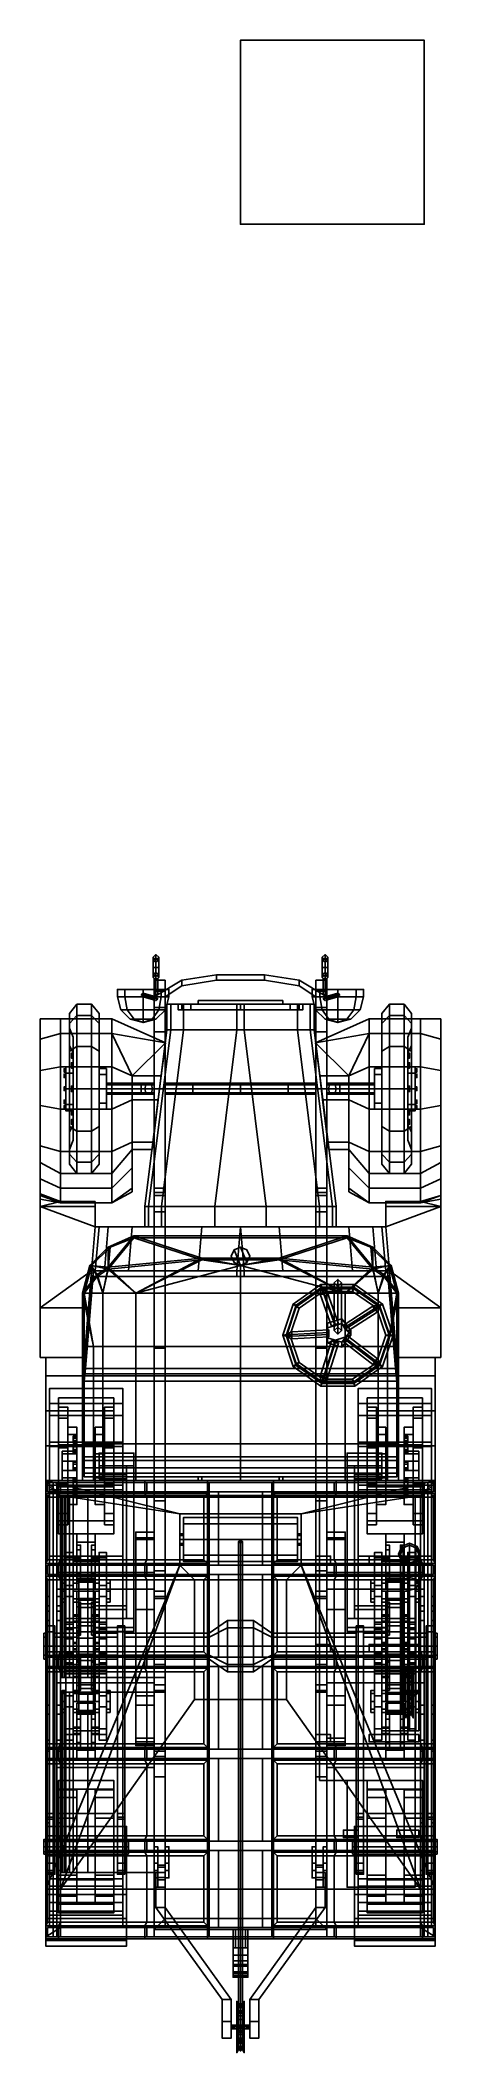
# Model space of a CAD drawing. Header units: millimetres. Extents: x -1.1 to 1.1, y -3.2 to 7.8.
import ezdxf

# ---------------------------------------------------------------- set-up
doc = ezdxf.new("R2010")
doc.units = ezdxf.units.MM
for name, color, linetype in [('cargo_box', 3, 'Continuous'), ('cargo_cargo', 3, 'Continuous'), ('cargo_in', 1, 'Continuous'), ('fenders', 6, 'Continuous'), ('frame', 5, 'Continuous'), ('frame_patch', 2, 'Continuous'), ('internals', 3, 'Continuous'), ('tent', 2, 'Continuous'), ('tracks', 3, 'Continuous'), ('wheels', 2, 'Continuous')]:
    doc.layers.add(name, color=color, linetype=linetype)

msp = doc.modelspace()

# ---------------------------------------------------------------- linework, layer by layer
for points in [[(1, 7.77, -5.65), (1, 7.77, -6.65), (0, 7.77, -6.65), (0, 7.77, -5.65)], [(1, 7.77, -6.65), (1, 6.77, -6.65), (0, 6.77, -6.65), (0, 7.77, -6.65)], [(0, 7.77, -6.65), (0, 6.77, -6.65), (0, 6.77, -5.65), (0, 7.77, -5.65)], [(0, 7.77, -5.65), (0, 6.77, -5.65), (1, 6.77, -5.65), (1, 7.77, -5.65)], [(1, 6.77, -5.65), (1, 6.77, -6.65), (1, 7.77, -6.65), (1, 7.77, -5.65)], [(0, 6.77, -5.65), (0, 6.77, -6.65), (1, 6.77, -6.65), (1, 6.77, -5.65)], [(-0.629, 2.61, 1.349), (-0.67, 2.61, 1.25), (-0.67, 2.57, 1.25), (-0.629, 2.57, 1.349)], [(-0.67, 2.61, 1.25), (-0.629, 2.61, 1.151), (-0.629, 2.57, 1.151), (-0.67, 2.57, 1.25)], [(-0.431, 2.61, 1.349), (-0.67, 2.61, 1.25), (-0.629, 2.61, 1.349), (-0.53, 2.61, 1.39)], [(-0.39, 2.61, 1.25), (-0.629, 2.61, 1.151), (-0.67, 2.61, 1.25), (-0.431, 2.61, 1.349)], [(-0.651, 2.5, 1.25), (-0.67, 2.57, 1.25), (-0.629, 2.57, 1.151), (-0.616, 2.5, 1.164)], [(-0.616, 2.5, 1.336), (-0.629, 2.57, 1.349), (-0.67, 2.57, 1.25), (-0.651, 2.5, 1.25)], [(-0.53, 2.61, 1.39), (-0.629, 2.61, 1.349), (-0.629, 2.57, 1.349), (-0.53, 2.57, 1.39)], [(-0.629, 2.61, 1.151), (-0.53, 2.61, 1.11), (-0.53, 2.57, 1.11), (-0.629, 2.57, 1.151)], [(-0.431, 2.61, 1.151), (-0.53, 2.61, 1.11), (-0.629, 2.61, 1.151), (-0.39, 2.61, 1.25)], [(-0.616, 2.5, 1.164), (-0.629, 2.57, 1.151), (-0.53, 2.57, 1.11), (-0.53, 2.5, 1.129)], [(-0.53, 2.5, 1.371), (-0.53, 2.57, 1.39), (-0.629, 2.57, 1.349), (-0.616, 2.5, 1.336)], [(-0.53, 2.59, 1.02), (-0.54, 2.58, 1.02), (-0.54, 2.58, 1.12), (-0.53, 2.59, 1.11)], [(-0.46, 2.57, 0.94), (-0.47, 2.56, 0.94), (-0.54, 2.58, 1.02), (-0.53, 2.59, 1.02)], [(-0.54, 2.58, 1.02), (-0.53, 2.57, 1.02), (-0.53, 2.57, 1.11), (-0.54, 2.58, 1.12)], [(-0.47, 2.56, 0.94), (-0.46, 2.55, 0.94), (-0.53, 2.57, 1.02), (-0.54, 2.58, 1.02)], [(-0.431, 2.61, 1.349), (-0.53, 2.61, 1.39), (-0.53, 2.57, 1.39), (-0.431, 2.57, 1.349)], [(-0.53, 2.61, 1.11), (-0.431, 2.61, 1.151), (-0.431, 2.57, 1.151), (-0.53, 2.57, 1.11)], [(-0.52, 2.58, 1.02), (-0.53, 2.59, 1.02), (-0.53, 2.59, 1.11), (-0.52, 2.58, 1.12)], [(-0.45, 2.56, 0.94), (-0.46, 2.57, 0.94), (-0.53, 2.59, 1.02), (-0.52, 2.58, 1.02)], [(-0.53, 2.57, 1.02), (-0.52, 2.58, 1.02), (-0.52, 2.58, 1.12), (-0.53, 2.57, 1.11)], [(-0.46, 2.55, 0.94), (-0.45, 2.56, 0.94), (-0.52, 2.58, 1.02), (-0.53, 2.57, 1.02)], [(-0.53, 2.5, 1.129), (-0.53, 2.57, 1.11), (-0.431, 2.57, 1.151), (-0.444, 2.5, 1.164)], [(-0.444, 2.5, 1.336), (-0.431, 2.57, 1.349), (-0.53, 2.57, 1.39), (-0.53, 2.5, 1.371)], [(-0.444, 2.5, 1.164), (-0.431, 2.57, 1.151), (-0.39, 2.57, 1.25), (-0.409, 2.5, 1.25)], [(-0.409, 2.5, 1.25), (-0.39, 2.57, 1.25), (-0.431, 2.57, 1.349), (-0.444, 2.5, 1.336)], [(-0.39, 2.61, 1.25), (-0.431, 2.61, 1.349), (-0.431, 2.57, 1.349), (-0.39, 2.57, 1.25)], [(-0.431, 2.61, 1.151), (-0.39, 2.61, 1.25), (-0.39, 2.57, 1.25), (-0.431, 2.57, 1.151)], [(0.34, 2.53, 0.99), (0.4, 2.53, 0.94), (-0.4, 2.53, 0.94), (-0.34, 2.53, 0.99)], [(-0.4, 2.53, 1.72), (-0.4, 2.53, 0.94), (-0.4, 2.39, 0.94), (-0.4, 2.39, 1.72)], [(-0.4, 2.39, 0.94), (-0.4, 2.53, 0.94), (0.4, 2.53, 0.94), (0.4, 2.39, 0.94)], [(-0.38, 2.53, 1.77), (-0.4, 2.53, 1.72), (-0.4, 2.39, 1.72), (-0.38, 2.39, 1.77)], [(-0.34, 2.53, 1.72), (-0.34, 2.53, 0.99), (-0.4, 2.53, 0.94), (-0.4, 2.53, 1.72)], [(-0.32, 2.53, 1.75), (-0.34, 2.53, 1.72), (-0.4, 2.53, 1.72), (-0.38, 2.53, 1.77)], [(-0.31, 2.53, 1.81), (-0.38, 2.53, 1.77), (-0.38, 2.39, 1.77), (-0.31, 2.39, 1.81)], [(-0.27, 2.53, 1.78), (-0.32, 2.53, 1.75), (-0.38, 2.53, 1.77), (-0.31, 2.53, 1.81)], [(0.34, 2.5, 0.99), (0.34, 2.53, 0.99), (-0.34, 2.53, 0.99), (-0.34, 2.5, 0.99)], [(-0.34, 2.5, 1.72), (-0.34, 2.53, 1.72), (-0.32, 2.53, 1.75), (-0.32, 2.5, 1.75)], [(-0.34, 2.5, 0.99), (-0.34, 2.53, 0.99), (-0.34, 2.53, 1.72), (-0.34, 2.5, 1.72)], [(-0.32, 2.5, 1.75), (-0.32, 2.53, 1.75), (-0.27, 2.53, 1.78), (-0.27, 2.5, 1.78)], [(-0.02, 2.53, 1.84), (-0.31, 2.53, 1.81), (-0.31, 2.39, 1.81), (-0.02, 2.39, 1.84)], [(0, 2.53, 1.8), (-0.27, 2.53, 1.78), (-0.31, 2.53, 1.81), (-0.02, 2.53, 1.84)], [(-0.27, 2.5, 1.78), (-0.27, 2.53, 1.78), (0, 2.53, 1.8), (0, 2.5, 1.8)], [(-0.23, 2.55, 1.08), (-0.23, 2.53, 1.08), (-0.23, 2.53, 1.17), (-0.23, 2.55, 1.17)], [(0.23, 2.55, 1.17), (0.23, 2.55, 1.08), (-0.23, 2.55, 1.08), (-0.23, 2.55, 1.17)], [(0.23, 2.55, 1.08), (0.23, 2.53, 1.08), (-0.23, 2.53, 1.08), (-0.23, 2.55, 1.08)], [(-0.23, 2.55, 1.17), (-0.23, 2.53, 1.17), (0.23, 2.53, 1.17), (0.23, 2.55, 1.17)], [(-0.23, 2.53, 1.17), (-0.23, 2.53, 1.08), (0.23, 2.53, 1.08), (0.23, 2.53, 1.17)], [(0.02, 2.53, 1.84), (-0.02, 2.53, 1.84), (-0.02, 2.39, 1.84), (0.02, 2.39, 1.84)], [(0, 2.53, 1.8), (0, 2.53, 1.8), (-0.02, 2.53, 1.84), (0.02, 2.53, 1.84)], [(0, 2.5, 1.8), (0, 2.53, 1.8), (0.27, 2.53, 1.78), (0.27, 2.5, 1.78)], [(0.02, 2.53, 1.84), (0.31, 2.53, 1.81), (0.27, 2.53, 1.78), (0, 2.53, 1.8)], [(0.02, 2.39, 1.84), (0.31, 2.39, 1.81), (0.31, 2.53, 1.81), (0.02, 2.53, 1.84)], [(0.23, 2.53, 1.17), (0.23, 2.53, 1.08), (0.23, 2.55, 1.08), (0.23, 2.55, 1.17)], [(0.27, 2.5, 1.78), (0.27, 2.53, 1.78), (0.32, 2.53, 1.75), (0.32, 2.5, 1.75)], [(0.31, 2.53, 1.81), (0.38, 2.53, 1.77), (0.32, 2.53, 1.75), (0.27, 2.53, 1.78)], [(0.31, 2.39, 1.81), (0.38, 2.39, 1.77), (0.38, 2.53, 1.77), (0.31, 2.53, 1.81)], [(0.32, 2.5, 1.75), (0.32, 2.53, 1.75), (0.34, 2.53, 1.72), (0.34, 2.5, 1.72)], [(0.38, 2.53, 1.77), (0.4, 2.53, 1.72), (0.34, 2.53, 1.72), (0.32, 2.53, 1.75)], [(0.34, 2.5, 1.72), (0.34, 2.53, 1.72), (0.34, 2.53, 0.99), (0.34, 2.5, 0.99)], [(0.4, 2.53, 0.94), (0.34, 2.53, 0.99), (0.34, 2.53, 1.72), (0.4, 2.53, 1.72)], [(0.38, 2.39, 1.77), (0.4, 2.39, 1.72), (0.4, 2.53, 1.72), (0.38, 2.53, 1.77)], [(0.67, 2.61, 1.25), (0.431, 2.61, 1.151), (0.39, 2.61, 1.25), (0.629, 2.61, 1.349)], [(0.629, 2.61, 1.349), (0.39, 2.61, 1.25), (0.431, 2.61, 1.349), (0.53, 2.61, 1.39)], [(0.39, 2.61, 1.25), (0.431, 2.61, 1.151), (0.431, 2.57, 1.151), (0.39, 2.57, 1.25)], [(0.431, 2.61, 1.349), (0.39, 2.61, 1.25), (0.39, 2.57, 1.25), (0.431, 2.57, 1.349)], [(0.444, 2.5, 1.336), (0.431, 2.57, 1.349), (0.39, 2.57, 1.25), (0.409, 2.5, 1.25)], [(0.409, 2.5, 1.25), (0.39, 2.57, 1.25), (0.431, 2.57, 1.151), (0.444, 2.5, 1.164)], [(0.4, 2.39, 0.94), (0.4, 2.53, 0.94), (0.4, 2.53, 1.72), (0.4, 2.39, 1.72)], [(0.629, 2.61, 1.151), (0.53, 2.61, 1.11), (0.431, 2.61, 1.151), (0.67, 2.61, 1.25)], [(0.431, 2.61, 1.151), (0.53, 2.61, 1.11), (0.53, 2.57, 1.11), (0.431, 2.57, 1.151)], [(0.53, 2.61, 1.39), (0.431, 2.61, 1.349), (0.431, 2.57, 1.349), (0.53, 2.57, 1.39)], [(0.53, 2.5, 1.371), (0.53, 2.57, 1.39), (0.431, 2.57, 1.349), (0.444, 2.5, 1.336)], [(0.444, 2.5, 1.164), (0.431, 2.57, 1.151), (0.53, 2.57, 1.11), (0.53, 2.5, 1.129)], [(0.46, 2.57, 0.94), (0.45, 2.56, 0.94), (0.52, 2.58, 1.02), (0.53, 2.59, 1.02)], [(0.45, 2.56, 0.94), (0.46, 2.55, 0.94), (0.53, 2.57, 1.02), (0.52, 2.58, 1.02)], [(0.47, 2.56, 0.94), (0.46, 2.57, 0.94), (0.53, 2.59, 1.02), (0.54, 2.58, 1.02)], [(0.46, 2.55, 0.94), (0.47, 2.56, 0.94), (0.54, 2.58, 1.02), (0.53, 2.57, 1.02)], [(0.53, 2.59, 1.02), (0.52, 2.58, 1.02), (0.52, 2.58, 1.12), (0.53, 2.59, 1.11)], [(0.52, 2.58, 1.02), (0.53, 2.57, 1.02), (0.53, 2.57, 1.11), (0.52, 2.58, 1.12)], [(0.53, 2.61, 1.11), (0.629, 2.61, 1.151), (0.629, 2.57, 1.151), (0.53, 2.57, 1.11)], [(0.629, 2.61, 1.349), (0.53, 2.61, 1.39), (0.53, 2.57, 1.39), (0.629, 2.57, 1.349)], [(0.54, 2.58, 1.02), (0.53, 2.59, 1.02), (0.53, 2.59, 1.11), (0.54, 2.58, 1.12)], [(0.53, 2.57, 1.02), (0.54, 2.58, 1.02), (0.54, 2.58, 1.12), (0.53, 2.57, 1.11)], [(0.616, 2.5, 1.336), (0.629, 2.57, 1.349), (0.53, 2.57, 1.39), (0.53, 2.5, 1.371)], [(0.53, 2.5, 1.129), (0.53, 2.57, 1.11), (0.629, 2.57, 1.151), (0.616, 2.5, 1.164)], [(0.651, 2.5, 1.25), (0.67, 2.57, 1.25), (0.629, 2.57, 1.349), (0.616, 2.5, 1.336)], [(0.616, 2.5, 1.164), (0.629, 2.57, 1.151), (0.67, 2.57, 1.25), (0.651, 2.5, 1.25)], [(0.629, 2.61, 1.151), (0.67, 2.61, 1.25), (0.67, 2.57, 1.25), (0.629, 2.57, 1.151)], [(0.67, 2.61, 1.25), (0.629, 2.61, 1.349), (0.629, 2.57, 1.349), (0.67, 2.57, 1.25)], [(-0.6, 2.449, 1.25), (-0.651, 2.5, 1.25), (-0.616, 2.5, 1.164), (-0.579, 2.449, 1.201)], [(-0.579, 2.449, 1.299), (-0.616, 2.5, 1.336), (-0.651, 2.5, 1.25), (-0.6, 2.449, 1.25)], [(-0.579, 2.449, 1.201), (-0.616, 2.5, 1.164), (-0.53, 2.5, 1.129), (-0.53, 2.449, 1.18)], [(-0.53, 2.449, 1.32), (-0.53, 2.5, 1.371), (-0.616, 2.5, 1.336), (-0.579, 2.449, 1.299)], [(-0.53, 2.43, 1.25), (-0.6, 2.449, 1.25), (-0.579, 2.449, 1.201), (-0.53, 2.43, 1.25)], [(-0.53, 2.43, 1.25), (-0.579, 2.449, 1.299), (-0.6, 2.449, 1.25), (-0.53, 2.43, 1.25)], [(-0.53, 2.43, 1.25), (-0.579, 2.449, 1.201), (-0.53, 2.449, 1.18), (-0.53, 2.43, 1.25)], [(-0.53, 2.43, 1.25), (-0.53, 2.449, 1.32), (-0.579, 2.449, 1.299), (-0.53, 2.43, 1.25)], [(-0.53, 2.449, 1.18), (-0.53, 2.5, 1.129), (-0.444, 2.5, 1.164), (-0.481, 2.449, 1.201)], [(-0.481, 2.449, 1.299), (-0.444, 2.5, 1.336), (-0.53, 2.5, 1.371), (-0.53, 2.449, 1.32)], [(-0.53, 2.43, 1.25), (-0.53, 2.449, 1.18), (-0.481, 2.449, 1.201), (-0.53, 2.43, 1.25)], [(-0.53, 2.43, 1.25), (-0.481, 2.449, 1.201), (-0.46, 2.449, 1.25), (-0.53, 2.43, 1.25)], [(-0.53, 2.43, 1.25), (-0.46, 2.449, 1.25), (-0.481, 2.449, 1.299), (-0.53, 2.43, 1.25)], [(-0.53, 2.43, 1.25), (-0.481, 2.449, 1.299), (-0.53, 2.449, 1.32), (-0.53, 2.43, 1.25)], [(-0.481, 2.449, 1.201), (-0.444, 2.5, 1.164), (-0.409, 2.5, 1.25), (-0.46, 2.449, 1.25)], [(-0.46, 2.449, 1.25), (-0.409, 2.5, 1.25), (-0.444, 2.5, 1.336), (-0.481, 2.449, 1.299)], [(0.34, 2.5, 1.72), (0.34, 2.5, 0.99), (-0.34, 2.5, 0.99), (-0.34, 2.5, 1.72)], [(0.32, 2.5, 1.75), (0.34, 2.5, 1.72), (-0.34, 2.5, 1.72), (-0.32, 2.5, 1.75)], [(-0.32, 2.5, 1.75), (-0.27, 2.5, 1.78), (0.27, 2.5, 1.78), (0.32, 2.5, 1.75)], [(0, 2.5, 1.8), (0.27, 2.5, 1.78), (-0.27, 2.5, 1.78), (0, 2.5, 1.8)], [(0.481, 2.449, 1.299), (0.444, 2.5, 1.336), (0.409, 2.5, 1.25), (0.46, 2.449, 1.25)], [(0.46, 2.449, 1.25), (0.409, 2.5, 1.25), (0.444, 2.5, 1.164), (0.481, 2.449, 1.201)], [(0.53, 2.449, 1.32), (0.53, 2.5, 1.371), (0.444, 2.5, 1.336), (0.481, 2.449, 1.299)], [(0.481, 2.449, 1.201), (0.444, 2.5, 1.164), (0.53, 2.5, 1.129), (0.53, 2.449, 1.18)], [(0.53, 2.43, 1.25), (0.481, 2.449, 1.299), (0.46, 2.449, 1.25), (0.53, 2.43, 1.25)], [(0.53, 2.43, 1.25), (0.46, 2.449, 1.25), (0.481, 2.449, 1.201), (0.53, 2.43, 1.25)], [(0.53, 2.43, 1.25), (0.53, 2.449, 1.32), (0.481, 2.449, 1.299), (0.53, 2.43, 1.25)], [(0.53, 2.43, 1.25), (0.481, 2.449, 1.201), (0.53, 2.449, 1.18), (0.53, 2.43, 1.25)], [(0.579, 2.449, 1.299), (0.616, 2.5, 1.336), (0.53, 2.5, 1.371), (0.53, 2.449, 1.32)], [(0.53, 2.449, 1.18), (0.53, 2.5, 1.129), (0.616, 2.5, 1.164), (0.579, 2.449, 1.201)], [(0.53, 2.43, 1.25), (0.579, 2.449, 1.299), (0.53, 2.449, 1.32), (0.53, 2.43, 1.25)], [(0.53, 2.43, 1.25), (0.6, 2.449, 1.25), (0.579, 2.449, 1.299), (0.53, 2.43, 1.25)], [(0.53, 2.43, 1.25), (0.579, 2.449, 1.201), (0.6, 2.449, 1.25), (0.53, 2.43, 1.25)], [(0.53, 2.43, 1.25), (0.53, 2.449, 1.18), (0.579, 2.449, 1.201), (0.53, 2.43, 1.25)], [(0.6, 2.449, 1.25), (0.651, 2.5, 1.25), (0.616, 2.5, 1.336), (0.579, 2.449, 1.299)], [(0.579, 2.449, 1.201), (0.616, 2.5, 1.164), (0.651, 2.5, 1.25), (0.6, 2.449, 1.25)], [(-0.4, 2.39, 0.94), (-0.52, 1.43, 0.94), (-0.52, 1.43, 1.77), (-0.4, 2.39, 1.72)], [(0.4, 2.39, 0.94), (0.52, 1.43, 0.94), (-0.52, 1.43, 0.94), (-0.4, 2.39, 0.94)], [(-0.38, 2.39, 1.77), (-0.4, 2.39, 1.72), (-0.52, 1.43, 1.77), (-0.5, 1.43, 1.82)], [(-0.31, 2.39, 1.81), (-0.38, 2.39, 1.77), (-0.5, 1.43, 1.82), (-0.43, 1.43, 1.86)], [(-0.02, 2.39, 1.84), (-0.31, 2.39, 1.81), (-0.43, 1.43, 1.86), (-0.14, 1.43, 1.89)], [(0.02, 2.39, 1.84), (-0.02, 2.39, 1.84), (-0.14, 1.43, 1.89), (0.14, 1.43, 1.89)], [(0.14, 1.43, 1.89), (0.43, 1.43, 1.86), (0.31, 2.39, 1.81), (0.02, 2.39, 1.84)], [(0.43, 1.43, 1.86), (0.5, 1.43, 1.82), (0.38, 2.39, 1.77), (0.31, 2.39, 1.81)], [(0.5, 1.43, 1.82), (0.52, 1.43, 1.77), (0.4, 2.39, 1.72), (0.38, 2.39, 1.77)], [(0.52, 1.43, 1.77), (0.52, 1.43, 0.94), (0.4, 2.39, 0.94), (0.4, 2.39, 1.72)], [(-0.52, 1.43, 1.77), (-0.52, 1.43, 0.94), (-0.52, 1.32, 0.94), (-0.52, 1.32, 1.77)], [(-0.52, 1.32, 0.94), (-0.52, 1.43, 0.94), (0.52, 1.43, 0.94), (0.52, 1.32, 0.94)], [(-0.5, 1.43, 1.82), (-0.52, 1.43, 1.77), (-0.52, 1.32, 1.77), (-0.5, 1.32, 1.82)], [(-0.43, 1.43, 1.86), (-0.5, 1.43, 1.82), (-0.5, 1.32, 1.82), (-0.43, 1.32, 1.86)], [(-0.14, 1.43, 1.89), (-0.43, 1.43, 1.86), (-0.43, 1.32, 1.86), (-0.14, 1.32, 1.89)], [(0.14, 1.43, 1.89), (-0.14, 1.43, 1.89), (-0.14, 1.32, 1.89), (0.14, 1.32, 1.89)], [(0.14, 1.32, 1.89), (0.43, 1.32, 1.86), (0.43, 1.43, 1.86), (0.14, 1.43, 1.89)], [(0.43, 1.32, 1.86), (0.5, 1.32, 1.82), (0.5, 1.43, 1.82), (0.43, 1.43, 1.86)], [(0.5, 1.32, 1.82), (0.52, 1.32, 1.77), (0.52, 1.43, 1.77), (0.5, 1.43, 1.82)], [(0.52, 1.32, 0.94), (0.52, 1.43, 0.94), (0.52, 1.43, 1.77), (0.52, 1.32, 1.77)], [(-0.79, 1.08, 1.74), (-0.77, 1.32, 1.74), (-0.79, 1.32, 1.67), (-0.81, 1.08, 1.67)], [(-0.81, 1.08, 1.67), (-0.79, 1.32, 1.67), (-0.79, 1.32, 0.94), (-0.81, 1.08, 0.94)], [(-0.81, 1.08, 0.94), (-0.79, 1.32, 0.94), (0.79, 1.32, 0.94), (0.81, 1.08, 0.94)], [(-0.52, 1.32, 1.77), (-0.52, 1.32, 0.94), (-0.79, 1.32, 0.94), (-0.79, 1.32, 1.67)], [(-0.5, 1.32, 1.82), (-0.52, 1.32, 1.77), (-0.79, 1.32, 1.67), (-0.59, 1.32, 1.85)], [(-0.59, 1.32, 1.85), (-0.79, 1.32, 1.67), (-0.77, 1.32, 1.74), (-0.72, 1.32, 1.8)], [(-0.74, 1.08, 1.8), (-0.72, 1.32, 1.8), (-0.77, 1.32, 1.74), (-0.79, 1.08, 1.74)], [(-0.61, 1.08, 1.85), (-0.59, 1.32, 1.85), (-0.72, 1.32, 1.8), (-0.74, 1.08, 1.8)], [(-0.23, 1.08, 1.9), (-0.21, 1.32, 1.9), (-0.59, 1.32, 1.85), (-0.61, 1.08, 1.85)], [(-0.43, 1.32, 1.86), (-0.5, 1.32, 1.82), (-0.59, 1.32, 1.85)], [(-0.14, 1.32, 1.89), (-0.43, 1.32, 1.86), (-0.59, 1.32, 1.85), (-0.21, 1.32, 1.9)], [(-0.02, 1.08, 1.91), (0, 1.32, 1.91), (-0.21, 1.32, 1.9), (-0.23, 1.08, 1.9)], [(0.14, 1.32, 1.89), (-0.14, 1.32, 1.89), (-0.21, 1.32, 1.9), (0.21, 1.32, 1.9)], [(0.21, 1.32, 1.9), (-0.21, 1.32, 1.9), (0, 1.32, 1.91)], [(0.02, 1.08, 1.91), (0, 1.32, 1.91), (0, 1.32, 1.91), (-0.02, 1.08, 1.91)], [(0.23, 1.08, 1.9), (0.21, 1.32, 1.9), (0, 1.32, 1.91), (0.02, 1.08, 1.91)], [(0.21, 1.32, 1.9), (0.59, 1.32, 1.85), (0.43, 1.32, 1.86), (0.14, 1.32, 1.89)], [(0.61, 1.08, 1.85), (0.59, 1.32, 1.85), (0.21, 1.32, 1.9), (0.23, 1.08, 1.9)], [(0.59, 1.32, 1.85), (0.59, 1.32, 1.85), (0.5, 1.32, 1.82), (0.43, 1.32, 1.86)], [(0.79, 1.32, 1.67), (0.52, 1.32, 1.77), (0.5, 1.32, 1.82), (0.59, 1.32, 1.85)], [(0.79, 1.32, 0.94), (0.52, 1.32, 0.94), (0.52, 1.32, 1.77), (0.79, 1.32, 1.67)], [(0.77, 1.32, 1.74), (0.79, 1.32, 1.67), (0.59, 1.32, 1.85), (0.72, 1.32, 1.8)], [(0.74, 1.08, 1.8), (0.72, 1.32, 1.8), (0.59, 1.32, 1.85), (0.61, 1.08, 1.85)], [(0.79, 1.08, 1.74), (0.77, 1.32, 1.74), (0.72, 1.32, 1.8), (0.74, 1.08, 1.8)], [(0.81, 1.08, 1.67), (0.79, 1.32, 1.67), (0.77, 1.32, 1.74), (0.79, 1.08, 1.74)], [(0.81, 1.08, 0.94), (0.79, 1.32, 0.94), (0.79, 1.32, 1.67), (0.81, 1.08, 1.67)], [(-0.82, 1.11, 2.5), (-0.82, 1.11, 2.5), (-0.72, 1.1, 2.66), (-0.72, 1.21, 2.5)], [(-0.58, 1.27, 2.5), (-0.58, 1.27, 2.5), (-0.72, 1.1, 2.66), (-0.21, 1.15, 2.66)], [(-0.72, 1.21, 2.5), (-0.72, 1.21, 2.5), (-0.72, 1.1, 2.66), (-0.58, 1.27, 2.5)], [(0.58, 1.27, 2.5), (-0.58, 1.27, 2.5), (-0.21, 1.15, 2.66), (0.21, 1.15, 2.66)], [(0, 1.21, 1.91), (-0.035, 1.195, 1.9), (-0.035, 1.195, 1.95), (0, 1.21, 1.95)], [(0, 1.21, 1.95), (-0.035, 1.195, 1.95), (0, 1.11, 1.95), (0.035, 1.125, 1.95)], [(0.035, 1.195, 1.9), (0, 1.21, 1.91), (0, 1.21, 1.95), (0.035, 1.195, 1.95)], [(0.035, 1.195, 1.95), (0, 1.21, 1.95), (0.035, 1.125, 1.95), (0.05, 1.16, 1.95)], [(0.58, 1.27, 2.5), (0.58, 1.27, 2.5), (0.21, 1.15, 2.66), (0.72, 1.1, 2.66)], [(0.72, 1.21, 2.5), (0.72, 1.21, 2.5), (0.58, 1.27, 2.5), (0.72, 1.1, 2.66)], [(0.82, 1.11, 2.5), (0.82, 1.11, 2.5), (0.72, 1.21, 2.5), (0.72, 1.1, 2.66)], [(-0.78, 1.06, 2.66), (-0.82, 1.11, 2.5), (-0.86, 0.96, 2.5), (-0.78, 1.06, 2.66)], [(-0.72, 1.1, 2.66), (-0.82, 1.11, 2.5), (-0.78, 1.06, 2.66), (-0.72, 1.1, 2.66)], [(-0.75, 0.96, 2.71), (-0.72, 1.1, 2.66), (-0.78, 1.06, 2.66), (-0.75, 0.96, 2.71)], [(-0.57, 0.96, 2.74), (-0.72, 1.1, 2.66), (-0.75, 0.96, 2.71), (-0.57, 0.96, 2.74)], [(-0.21, 1.15, 2.66), (-0.72, 1.1, 2.66), (-0.57, 0.96, 2.74), (-0.21, 1.15, 2.66)], [(0, 1.11, 2.72), (-0.21, 1.15, 2.66), (-0.21, 1.15, 2.66), (-0.57, 0.96, 2.74)], [(0, 1.11, 2.72), (-0.57, 0.96, 2.74), (-0.57, 0.96, 2.74), (0, 0.96, 2.76)], [(0, 1.11, 2.72), (0.21, 1.15, 2.66), (-0.21, 1.15, 2.66)], [(-0.035, 1.195, 1.9), (-0.05, 1.16, 1.9), (-0.05, 1.16, 1.95), (-0.035, 1.195, 1.95)], [(-0.035, 1.195, 1.95), (-0.05, 1.16, 1.95), (-0.035, 1.125, 1.95), (0, 1.11, 1.95)], [(-0.05, 1.16, 1.9), (-0.035, 1.125, 1.9), (-0.035, 1.125, 1.95), (-0.05, 1.16, 1.95)], [(-0.035, 1.125, 1.9), (0, 1.11, 1.91), (0, 1.11, 1.95), (-0.035, 1.125, 1.95)], [(0.57, 0.96, 2.74), (0.21, 1.15, 2.66), (0, 1.11, 2.72)], [(0, 1.11, 1.91), (0.035, 1.125, 1.9), (0.035, 1.125, 1.95), (0, 1.11, 1.95)], [(0, 0.96, 2.76), (0.57, 0.96, 2.74), (0.57, 0.96, 2.74), (0, 1.11, 2.72)], [(0.05, 1.16, 1.9), (0.035, 1.195, 1.9), (0.035, 1.195, 1.95), (0.05, 1.16, 1.95)], [(0.035, 1.125, 1.9), (0.05, 1.16, 1.9), (0.05, 1.16, 1.95), (0.035, 1.125, 1.95)], [(0.21, 1.15, 2.66), (0.57, 0.96, 2.74), (0.72, 1.1, 2.66)], [(0.57, 0.96, 2.74), (0.75, 0.96, 2.71), (0.72, 1.1, 2.66)], [(0.78, 1.06, 2.66), (0.82, 1.11, 2.5), (0.72, 1.1, 2.66), (0.78, 1.06, 2.66)], [(0.75, 0.96, 2.71), (0.78, 1.06, 2.66), (0.72, 1.1, 2.66)], [(0.86, 0.96, 2.5), (0.82, 1.11, 2.5), (0.78, 1.06, 2.66), (0.86, 0.96, 2.5)], [(-0.86, 0.48, 1.67), (-0.81, 1.08, 1.67), (-0.81, 1.08, 0.94), (-0.86, 0.48, 0.94)], [(-0.75, 0.96, 2.71), (-0.78, 1.06, 2.66), (-0.86, 0.96, 2.66), (-0.75, 0.96, 2.71)], [(-0.78, 1.06, 2.66), (-0.86, 0.96, 2.5), (-0.86, 0.96, 2.66), (-0.78, 1.06, 2.66)], [(-0.81, 1.08, 1.67), (-0.813, 1.05, 1.67), (-0.813, 1.05, 2.5), (-0.81, 1.08, 2.5)], [(-0.813, 1.05, 2.5), (-0.813, 1.05, 1.67), (-0.803, 1.05, 1.67), (-0.803, 1.05, 2.49)], [(-0.813, 1.05, 2.5), (-0.803, 1.05, 2.49), (0.803, 1.05, 2.49), (0.812, 1.05, 2.5)], [(-0.8, 1.08, 2.49), (-0.8, 1.08, 1.705), (-0.81, 1.08, 1.67), (-0.81, 1.08, 2.5)], [(-0.8, 1.08, 2.49), (-0.81, 1.08, 2.5), (0.81, 1.08, 2.5), (0.8, 1.08, 2.49)], [(-0.803, 1.05, 2.49), (-0.803, 1.05, 1.94), (-0.8, 1.08, 1.94), (-0.8, 1.08, 2.49)], [(-0.803, 1.05, 2.49), (-0.8, 1.08, 2.49), (0.8, 1.08, 2.49), (0.803, 1.05, 2.49)], [(-0.8, 1.08, 1.94), (-0.803, 1.05, 1.94), (-0.02, 1.05, 1.94), (-0.02, 1.08, 1.94)], [(-0.8, 1.08, 1.94), (-0.79, 1.08, 1.74), (-0.8, 1.08, 1.705), (-0.8, 1.08, 1.94)], [(-0.8, 1.08, 1.94), (-0.74, 1.08, 1.8), (-0.79, 1.08, 1.74), (-0.8, 1.08, 1.94)], [(-0.8, 1.08, 1.94), (-0.61, 1.08, 1.85), (-0.74, 1.08, 1.8), (-0.8, 1.08, 1.94)], [(-0.8, 1.08, 1.94), (-0.23, 1.08, 1.9), (-0.61, 1.08, 1.85), (-0.8, 1.08, 1.94)], [(-0.8, 1.08, 1.94), (-0.02, 1.08, 1.91), (-0.23, 1.08, 1.9), (-0.8, 1.08, 1.94)], [(0.8, 1.08, 1.94), (0.02, 1.08, 1.91), (-0.02, 1.08, 1.91), (-0.8, 1.08, 1.94)], [(-0.02, 1.08, 1.94), (-0.02, 1.05, 1.94), (-0.02, 1.05, 2.49), (-0.02, 1.08, 2.49)], [(0.02, 1.08, 1.94), (-0.02, 1.08, 1.94), (-0.02, 1.08, 2.49), (0.02, 1.08, 2.49)], [(-0.02, 1.05, 1.94), (0.02, 1.05, 1.94), (0.02, 1.05, 2.49), (-0.02, 1.05, 2.49)], [(0.02, 1.05, 1.94), (0.803, 1.05, 1.94), (0.8, 1.08, 1.94), (0.02, 1.08, 1.94)], [(0.8, 1.08, 1.94), (0.23, 1.08, 1.9), (0.02, 1.08, 1.91), (0.8, 1.08, 1.94)], [(0.02, 1.05, 1.94), (0.02, 1.08, 1.94), (0.02, 1.08, 2.49), (0.02, 1.05, 2.49)], [(0.8, 1.08, 1.94), (0.61, 1.08, 1.85), (0.23, 1.08, 1.9), (0.8, 1.08, 1.94)], [(0.8, 1.08, 1.94), (0.74, 1.08, 1.8), (0.61, 1.08, 1.85), (0.8, 1.08, 1.94)], [(0.8, 1.08, 1.94), (0.79, 1.08, 1.74), (0.74, 1.08, 1.8), (0.8, 1.08, 1.94)], [(0.75, 0.96, 2.71), (0.86, 0.96, 2.66), (0.78, 1.06, 2.66)], [(0.86, 0.96, 2.66), (0.86, 0.96, 2.5), (0.78, 1.06, 2.66), (0.86, 0.96, 2.66)], [(0.8, 1.08, 1.94), (0.8, 1.08, 1.705), (0.79, 1.08, 1.74), (0.8, 1.08, 1.94)], [(0.8, 1.08, 1.94), (0.803, 1.05, 1.94), (0.803, 1.05, 2.49), (0.8, 1.08, 2.49)], [(0.81, 1.08, 2.5), (0.81, 1.08, 1.67), (0.8, 1.08, 1.705), (0.8, 1.08, 2.49)], [(0.803, 1.05, 2.49), (0.803, 1.05, 1.67), (0.812, 1.05, 1.67), (0.812, 1.05, 2.5)], [(0.86, 0.48, 0.94), (0.81, 1.08, 0.94), (0.81, 1.08, 1.67), (0.86, 0.48, 1.67)], [(0.812, 1.05, 2.5), (0.812, 1.05, 1.67), (0.81, 1.08, 1.67), (0.81, 1.08, 2.5)], [(-0.86, 0.96, 2.66), (-0.86, 0.96, 2.66), (-0.86, 0.67, 2.66), (-0.8, 0.67, 2.73)], [(-0.75, 0.96, 2.71), (-0.86, 0.96, 2.66), (-0.8, 0.67, 2.73), (-0.75, 0.67, 2.76)], [(-0.86, 0.96, 2.66), (-0.86, 0.83, 2.5), (-0.86, 0.39, 2.61), (-0.86, 0.67, 2.66)], [(-0.86, 0.96, 2.66), (-0.86, 0.96, 2.5), (-0.86, 0.83, 2.5), (-0.86, 0.96, 2.66)], [(-0.57, 0.96, 2.74), (-0.75, 0.96, 2.71), (-0.75, 0.67, 2.76), (-0.57, 0.67, 2.79)], [(0, 0.96, 2.76), (-0.57, 0.96, 2.74), (-0.57, 0.67, 2.79), (0, 0.67, 2.81)], [(0, 0.67, 2.81), (0.57, 0.67, 2.79), (0.57, 0.96, 2.74), (0, 0.96, 2.76)], [(0.57, 0.67, 2.79), (0.75, 0.67, 2.76), (0.75, 0.96, 2.71), (0.57, 0.96, 2.74)], [(0.75, 0.67, 2.76), (0.8, 0.67, 2.73), (0.86, 0.96, 2.66), (0.75, 0.96, 2.71)], [(0.8, 0.67, 2.73), (0.86, 0.67, 2.66), (0.86, 0.96, 2.66)], [(0.86, 0.67, 2.66), (0.86, 0.39, 2.61), (0.86, 0.83, 2.5), (0.86, 0.96, 2.66)], [(0.86, 0.96, 2.66), (0.86, 0.83, 2.5), (0.86, 0.96, 2.5), (0.86, 0.96, 2.66)], [(-0.8, 0.67, 2.73), (-0.86, 0.67, 2.66), (-0.86, -0.06, 2.66), (-0.8, -0.06, 2.73)], [(-0.86, 0.67, 2.66), (-0.86, 0.39, 2.61), (-0.86, 0.31, 2.61), (-0.86, -0.06, 2.66)], [(-0.75, 0.67, 2.76), (-0.8, 0.67, 2.73), (-0.8, -0.06, 2.73), (-0.75, -0.06, 2.76)], [(-0.57, 0.67, 2.79), (-0.75, 0.67, 2.76), (-0.75, -0.06, 2.76), (-0.57, -0.06, 2.79)], [(0, 0.67, 2.81), (-0.57, 0.67, 2.79), (-0.57, -0.06, 2.79), (0, -0.06, 2.81)], [(0, -0.06, 2.81), (0.57, -0.06, 2.79), (0.57, 0.67, 2.79), (0, 0.67, 2.81)], [(0.57, -0.06, 2.79), (0.75, -0.06, 2.76), (0.75, 0.67, 2.76), (0.57, 0.67, 2.79)], [(0.75, -0.06, 2.76), (0.8, -0.06, 2.73), (0.8, 0.67, 2.73), (0.75, 0.67, 2.76)], [(0.8, -0.06, 2.73), (0.86, -0.06, 2.66), (0.86, 0.67, 2.66), (0.8, 0.67, 2.73)], [(0.86, -0.06, 2.66), (0.86, 0.31, 2.61), (0.86, 0.39, 2.61), (0.86, 0.67, 2.66)], [(-0.86, 0.01, 1.77), (-0.86, 0.44, 1.77), (-0.86, 0.48, 1.73), (-0.86, -0.06, 0.94)], [(-0.86, -0.06, 0.94), (-0.86, 0.48, 1.67), (-0.86, 0.48, 1.67), (-0.86, 0.48, 0.94)], [(-0.86, -0.06, 0.94), (-0.86, 0.48, 1.73), (-0.86, 0.48, 1.73), (-0.86, 0.48, 1.67)], [(0.86, -0.06, 0.94), (0.86, 0.48, 1.73), (0.86, 0.44, 1.77), (0.86, 0.01, 1.77)], [(0.86, -0.06, 0.94), (0.86, 0.48, 1.67), (0.86, 0.48, 1.73), (0.86, -0.06, 0.94)], [(0.86, -0.06, 0.94), (0.86, 0.48, 0.94), (0.86, 0.48, 1.67), (0.86, -0.06, 0.94)], [(-0.86, 0.31, 2.61), (-0.86, 0.2, 2.57), (-0.86, -0.06, 2.66)], [(0.86, -0.06, 2.66), (0.86, -0.06, 2.66), (0.86, 0.2, 2.57), (0.86, 0.31, 2.61)], [(-0.86, 0.2, 2.57), (-0.86, 0.07, 2.46), (-0.86, -0.06, 2.66)], [(0.86, -0.06, 2.66), (0.86, -0.06, 2.66), (0.86, 0.07, 2.46), (0.86, 0.2, 2.57)], [(-0.86, 0.07, 2.46), (-0.86, 0.01, 2.34), (-0.86, -0.06, 2.66)], [(-0.86, 0.01, 2.34), (-0.86, 0.01, 1.77), (-0.86, -0.06, 0.94), (-0.86, -0.06, 2.66)], [(0.86, -0.06, 2.66), (0.86, -0.06, 2.66), (0.86, 0.01, 2.34), (0.86, 0.07, 2.46)], [(0.86, -0.06, 2.66), (0.86, -0.06, 0.94), (0.86, 0.01, 1.77), (0.86, 0.01, 2.34)], [(0.21, -0.06, 2.25), (-0.21, -0.06, 2.25), (-0.86, -0.06, 0.94), (0.86, -0.06, 0.94)], [(-0.21, -0.06, 2.25), (-0.23, -0.06, 2.27), (-0.86, -0.06, 2.66), (-0.86, -0.06, 0.94)], [(-0.23, -0.06, 2.27), (-0.23, -0.06, 2.41), (-0.86, -0.06, 2.66)], [(-0.8, -0.06, 2.73), (-0.86, -0.06, 2.66), (-0.23, -0.06, 2.41)], [(-0.75, -0.06, 2.76), (-0.8, -0.06, 2.73), (-0.23, -0.06, 2.41), (-0.21, -0.06, 2.43)], [(-0.57, -0.06, 2.79), (-0.75, -0.06, 2.76), (-0.21, -0.06, 2.43), (0, -0.06, 2.81)], [(-0.23, -0.04, 2.41), (-0.21, -0.04, 2.43), (-0.21, -0.06, 2.43), (-0.23, -0.06, 2.41)], [(-0.23, -0.04, 2.27), (-0.23, -0.04, 2.41), (-0.23, -0.06, 2.41), (-0.23, -0.06, 2.27)], [(-0.21, -0.04, 2.25), (-0.23, -0.04, 2.27), (-0.23, -0.06, 2.27), (-0.21, -0.06, 2.25)], [(0.21, -0.04, 2.25), (-0.21, -0.04, 2.25), (-0.21, -0.06, 2.25), (0.21, -0.06, 2.25)], [(-0.21, -0.04, 2.43), (0.21, -0.04, 2.43), (0.21, -0.06, 2.43), (-0.21, -0.06, 2.43)], [(-0.21, -0.06, 2.43), (0.21, -0.06, 2.43), (0.57, -0.06, 2.79), (0, -0.06, 2.81)], [(0.23, -0.04, 2.27), (0.21, -0.04, 2.25), (0.21, -0.06, 2.25), (0.23, -0.06, 2.27)], [(0.21, -0.04, 2.43), (0.23, -0.04, 2.41), (0.23, -0.06, 2.41), (0.21, -0.06, 2.43)], [(0.23, -0.06, 2.27), (0.21, -0.06, 2.25), (0.86, -0.06, 0.94), (0.86, -0.06, 2.66)], [(0.21, -0.06, 2.43), (0.23, -0.06, 2.41), (0.75, -0.06, 2.76), (0.57, -0.06, 2.79)], [(0.23, -0.04, 2.41), (0.23, -0.04, 2.27), (0.23, -0.06, 2.27), (0.23, -0.06, 2.41)], [(0.23, -0.06, 2.41), (0.23, -0.06, 2.27), (0.86, -0.06, 2.66), (0.8, -0.06, 2.73)], [(0.23, -0.06, 2.41), (0.23, -0.06, 2.41), (0.8, -0.06, 2.73), (0.75, -0.06, 2.76)]]:
    msp.add_3dface(points)
at = {"layer": 'cargo_box'}
for points in [[(1.06, -0.06, 1.26), (0.33, -0.24, 1.26), (-0.33, -0.24, 1.26), (-1.06, -0.06, 1.26)], [(-1.06, -0.06, 1.26), (-1.06, -0.06, 1.99), (1.06, -0.06, 1.99), (1.06, -0.06, 1.26)], [(-1.06, -0.06, 1.99), (-0.98, -0.14, 1.99), (0.98, -0.14, 1.99), (1.06, -0.06, 1.99)], [(-1.06, -2.28, 1.99), (-0.98, -2.28, 1.99), (-0.98, -0.14, 1.99), (-1.06, -0.06, 1.99)], [(-1.06, -2.18, 1.95), (-1.06, -2.28, 1.99), (-1.06, -0.06, 1.99), (-1.06, -0.14, 1.95)], [(-1.06, -0.06, 1.26), (-1.06, -2.28, 1.26), (-1.06, -2.18, 1.4), (-1.06, -0.14, 1.4)], [(-1.06, -0.06, 1.99), (-1.06, -0.06, 1.26), (-1.06, -0.14, 1.4), (-1.06, -0.14, 1.95)], [(-1.06, -0.06, 1.26), (-0.33, -0.24, 1.26), (-0.33, -0.52, 1.26), (-1.06, -2.28, 1.26)], [(-0.47, -0.06, 0.94), (-0.47, -0.14, 1.1), (-0.47, -0.06, 1.26)], [(-0.47, -0.17, 1.06), (-0.47, -0.14, 1.1), (-0.47, -0.06, 0.94)], [(-0.47, -1.67, 0.94), (-0.47, -1.53, 1.06), (-0.47, -0.17, 1.06), (-0.47, -0.06, 0.94)], [(-0.47, -0.14, 1.1), (-0.47, -0.17, 1.14), (-0.47, -0.06, 1.26)], [(-0.47, -1.67, 1.14), (-0.47, -2.28, 1.26), (-0.47, -0.06, 1.26), (-0.47, -0.17, 1.14)], [(-0.41, -0.06, 1.26), (-0.41, -0.06, 1.26), (-0.41, -0.14, 1.1), (-0.41, -0.06, 0.94)], [(-0.41, -0.06, 0.94), (-0.41, -0.06, 0.94), (-0.41, -0.14, 1.1), (-0.41, -0.17, 1.06)], [(-0.41, -0.06, 0.94), (-0.41, -0.17, 1.06), (-0.41, -1.53, 1.06), (-0.41, -1.67, 0.94)], [(-0.41, -0.06, 1.26), (-0.41, -0.06, 1.26), (-0.41, -0.17, 1.14), (-0.41, -0.14, 1.1)], [(-0.41, -0.17, 1.14), (-0.41, -0.06, 1.26), (-0.41, -2.28, 1.26), (-0.41, -1.67, 1.14)], [(1.06, -2.28, 1.26), (0.33, -0.52, 1.26), (0.33, -0.24, 1.26), (1.06, -0.06, 1.26)], [(0.41, -1.67, 0.94), (0.41, -1.53, 1.06), (0.41, -0.17, 1.06), (0.41, -0.06, 0.94)], [(0.41, -1.67, 1.14), (0.41, -2.28, 1.26), (0.41, -0.06, 1.26), (0.41, -0.17, 1.14)], [(0.41, -0.17, 1.06), (0.41, -0.14, 1.1), (0.41, -0.06, 0.94)], [(0.41, -0.14, 1.1), (0.41, -0.17, 1.14), (0.41, -0.06, 1.26)], [(0.41, -0.06, 0.94), (0.41, -0.14, 1.1), (0.41, -0.06, 1.26)], [(0.47, -0.06, 0.94), (0.47, -0.17, 1.06), (0.47, -1.53, 1.06), (0.47, -1.67, 0.94)], [(0.47, -0.17, 1.14), (0.47, -0.06, 1.26), (0.47, -2.28, 1.26), (0.47, -1.67, 1.14)], [(0.47, -0.06, 0.94), (0.47, -0.06, 0.94), (0.47, -0.14, 1.1), (0.47, -0.17, 1.06)], [(0.47, -0.06, 1.26), (0.47, -0.06, 1.26), (0.47, -0.17, 1.14), (0.47, -0.14, 1.1)], [(0.47, -0.06, 1.26), (0.47, -0.06, 1.26), (0.47, -0.14, 1.1), (0.47, -0.06, 0.94)], [(0.98, -2.28, 1.99), (1.06, -2.28, 1.99), (1.06, -0.06, 1.99), (0.98, -0.14, 1.99)], [(1.06, -0.14, 1.95), (1.06, -0.06, 1.99), (1.06, -2.28, 1.99), (1.06, -2.18, 1.95)], [(1.06, -0.14, 1.4), (1.06, -2.18, 1.4), (1.06, -2.28, 1.26), (1.06, -0.06, 1.26)], [(1.06, -0.14, 1.95), (1.06, -0.14, 1.4), (1.06, -0.06, 1.26), (1.06, -0.06, 1.99)], [(-1.06, -0.14, 1.4), (-1.06, -0.77, 1.4), (-1.04, -0.77, 1.4), (-1.04, -0.14, 1.4)], [(-1.06, -0.77, 1.95), (-1.06, -0.14, 1.95), (-1.04, -0.14, 1.95), (-1.04, -0.77, 1.95)], [(-1.06, -0.14, 1.95), (-1.06, -0.14, 1.4), (-1.04, -0.14, 1.4), (-1.04, -0.14, 1.95)], [(-1.04, -0.77, 1.4), (-1.04, -0.77, 1.95), (-1.04, -0.14, 1.95), (-1.04, -0.14, 1.4)], [(-1, -0.14, 1.95), (-1, -0.14, 1.4), (-0.98, -0.14, 1.4), (-0.98, -0.14, 1.95)], [(-1, -0.14, 1.4), (-1, -0.77, 1.4), (-0.98, -0.77, 1.4), (-0.98, -0.14, 1.4)], [(-1, -0.77, 1.95), (-1, -0.14, 1.95), (-0.98, -0.14, 1.95), (-0.98, -0.77, 1.95)], [(-1, -0.77, 1.4), (-1, -0.14, 1.4), (-1, -0.14, 1.95), (-1, -0.77, 1.95)], [(-0.98, -0.14, 1.34), (-0.33, -0.24, 1.34), (0.33, -0.24, 1.34), (0.98, -0.14, 1.34)], [(0.98, -0.14, 1.34), (0.98, -0.14, 1.99), (-0.98, -0.14, 1.99), (-0.98, -0.14, 1.34)], [(-0.98, -0.14, 1.34), (-0.98, -0.14, 1.4), (-0.98, -2.18, 1.4), (-0.98, -2.28, 1.34)], [(-0.98, -2.18, 1.95), (-0.98, -0.14, 1.95), (-0.98, -0.14, 1.99), (-0.98, -2.28, 1.99)], [(-0.33, -0.24, 1.34), (-0.98, -0.14, 1.34), (-0.98, -2.28, 1.34), (-0.33, -0.52, 1.34)], [(-0.41, -0.14, 1.1), (-0.41, -0.17, 1.14), (-0.47, -0.17, 1.14), (-0.47, -0.14, 1.1)], [(-0.41, -0.17, 1.06), (-0.41, -0.14, 1.1), (-0.47, -0.14, 1.1), (-0.47, -0.17, 1.06)], [(-0.47, -0.17, 1.14), (-0.41, -0.17, 1.14), (-0.41, -0.52, 1.14), (-0.47, -0.52, 1.14)], [(-0.47, -0.52, 1.06), (-0.41, -0.52, 1.06), (-0.41, -0.17, 1.06), (-0.47, -0.17, 1.06)], [(0.33, -0.52, 1.34), (0.98, -2.28, 1.34), (0.98, -0.14, 1.34), (0.33, -0.24, 1.34)], [(0.47, -0.17, 1.06), (0.47, -0.14, 1.1), (0.41, -0.14, 1.1), (0.41, -0.17, 1.06)], [(0.47, -0.14, 1.1), (0.47, -0.17, 1.14), (0.41, -0.17, 1.14), (0.41, -0.14, 1.1)], [(0.41, -0.52, 1.06), (0.47, -0.52, 1.06), (0.47, -0.17, 1.06), (0.41, -0.17, 1.06)], [(0.41, -0.17, 1.14), (0.47, -0.17, 1.14), (0.47, -0.52, 1.14), (0.41, -0.52, 1.14)], [(0.98, -2.28, 1.34), (0.98, -2.18, 1.4), (0.98, -0.14, 1.4), (0.98, -0.14, 1.34)], [(0.98, -0.14, 1.95), (0.98, -0.14, 1.4), (1, -0.14, 1.4), (1, -0.14, 1.95)], [(0.98, -0.14, 1.4), (0.98, -0.77, 1.4), (1, -0.77, 1.4), (1, -0.14, 1.4)], [(0.98, -0.77, 1.95), (0.98, -0.14, 1.95), (1, -0.14, 1.95), (1, -0.77, 1.95)], [(0.98, -2.28, 1.99), (0.98, -0.14, 1.99), (0.98, -0.14, 1.95), (0.98, -2.18, 1.95)], [(1, -0.77, 1.4), (1, -0.77, 1.95), (1, -0.14, 1.95), (1, -0.14, 1.4)], [(1.04, -0.14, 1.95), (1.04, -0.14, 1.4), (1.06, -0.14, 1.4), (1.06, -0.14, 1.95)], [(1.04, -0.77, 1.4), (1.04, -0.14, 1.4), (1.04, -0.14, 1.95), (1.04, -0.77, 1.95)], [(1.04, -0.14, 1.4), (1.04, -0.77, 1.4), (1.06, -0.77, 1.4), (1.06, -0.14, 1.4)], [(1.04, -0.77, 1.95), (1.04, -0.14, 1.95), (1.06, -0.14, 1.95), (1.06, -0.77, 1.95)], [(0.33, -0.24, 1.26), (0.33, -0.24, 1.34), (-0.33, -0.24, 1.34), (-0.33, -0.24, 1.26)], [(-0.33, -0.24, 1.26), (-0.33, -0.24, 1.34), (-0.33, -0.52, 1.34), (-0.33, -0.52, 1.26)], [(0.31, -0.295, 1.385), (0.31, -0.26, 1.3), (-0.31, -0.26, 1.3), (-0.31, -0.295, 1.385)], [(0.31, -0.26, 1.3), (0.31, -0.295, 1.215), (-0.31, -0.295, 1.215), (-0.31, -0.26, 1.3)], [(-0.31, -0.295, 1.385), (-0.31, -0.26, 1.3), (-0.31, -0.35, 1.3), (-0.31, -0.359, 1.321)], [(-0.31, -0.26, 1.3), (-0.31, -0.295, 1.215), (-0.31, -0.359, 1.279), (-0.31, -0.35, 1.3)], [(0.31, -0.38, 1.42), (0.31, -0.295, 1.385), (-0.31, -0.295, 1.385), (-0.31, -0.38, 1.42)], [(0.31, -0.295, 1.215), (0.31, -0.38, 1.18), (-0.31, -0.38, 1.18), (-0.31, -0.295, 1.215)], [(-0.31, -0.38, 1.42), (-0.31, -0.295, 1.385), (-0.31, -0.359, 1.321), (-0.31, -0.38, 1.33)], [(-0.31, -0.295, 1.215), (-0.31, -0.38, 1.18), (-0.31, -0.38, 1.27), (-0.31, -0.359, 1.279)], [(0.31, -0.295, 1.215), (0.31, -0.26, 1.3), (0.31, -0.35, 1.3), (0.31, -0.359, 1.279)], [(0.31, -0.26, 1.3), (0.31, -0.295, 1.385), (0.31, -0.359, 1.321), (0.31, -0.35, 1.3)], [(0.31, -0.38, 1.18), (0.31, -0.295, 1.215), (0.31, -0.359, 1.279), (0.31, -0.38, 1.27)], [(0.31, -0.295, 1.385), (0.31, -0.38, 1.42), (0.31, -0.38, 1.33), (0.31, -0.359, 1.321)], [(0.33, -0.52, 1.26), (0.33, -0.52, 1.34), (0.33, -0.24, 1.34), (0.33, -0.24, 1.26)], [(-0.31, -0.359, 1.321), (-0.31, -0.35, 1.3), (-0.33, -0.35, 1.3), (-0.33, -0.359, 1.321)], [(-0.31, -0.35, 1.3), (-0.31, -0.359, 1.279), (-0.33, -0.359, 1.279), (-0.33, -0.35, 1.3)], [(-0.31, -0.38, 1.33), (-0.31, -0.359, 1.321), (-0.33, -0.359, 1.321), (-0.33, -0.38, 1.33)], [(-0.31, -0.359, 1.279), (-0.31, -0.38, 1.27), (-0.33, -0.38, 1.27), (-0.33, -0.359, 1.279)], [(-0.31, -0.401, 1.321), (-0.31, -0.38, 1.33), (-0.33, -0.38, 1.33), (-0.33, -0.401, 1.321)], [(-0.31, -0.38, 1.27), (-0.31, -0.401, 1.279), (-0.33, -0.401, 1.279), (-0.33, -0.38, 1.27)], [(-0.31, -0.41, 1.3), (-0.31, -0.401, 1.321), (-0.33, -0.401, 1.321), (-0.33, -0.41, 1.3)], [(-0.31, -0.401, 1.279), (-0.31, -0.41, 1.3), (-0.33, -0.41, 1.3), (-0.33, -0.401, 1.279)], [(0.31, -0.465, 1.385), (0.31, -0.38, 1.42), (-0.31, -0.38, 1.42), (-0.31, -0.465, 1.385)], [(0.31, -0.38, 1.18), (0.31, -0.465, 1.215), (-0.31, -0.465, 1.215), (-0.31, -0.38, 1.18)], [(-0.31, -0.465, 1.385), (-0.31, -0.38, 1.42), (-0.31, -0.38, 1.33), (-0.31, -0.401, 1.321)], [(-0.31, -0.38, 1.18), (-0.31, -0.465, 1.215), (-0.31, -0.401, 1.279), (-0.31, -0.38, 1.27)], [(-0.31, -0.465, 1.215), (-0.31, -0.5, 1.3), (-0.31, -0.41, 1.3), (-0.31, -0.401, 1.279)], [(-0.31, -0.5, 1.3), (-0.31, -0.465, 1.385), (-0.31, -0.401, 1.321), (-0.31, -0.41, 1.3)], [(0, -0.38, 1.41), (-0.01, -0.39, 1.41), (-0.01, -2.945, 2.875), (0, -2.938, 2.882)], [(-0.01, -0.39, 1.41), (0, -0.4, 1.41), (0, -2.952, 2.868), (-0.01, -2.945, 2.875)], [(0.01, -0.39, 1.41), (0, -0.38, 1.41), (0, -2.938, 2.882), (0.01, -2.945, 2.875)], [(0, -0.4, 1.41), (0.01, -0.39, 1.41), (0.01, -2.945, 2.875), (0, -2.952, 2.868)], [(0.31, -0.359, 1.279), (0.31, -0.35, 1.3), (0.33, -0.35, 1.3), (0.33, -0.359, 1.279)], [(0.31, -0.35, 1.3), (0.31, -0.359, 1.321), (0.33, -0.359, 1.321), (0.33, -0.35, 1.3)], [(0.31, -0.38, 1.27), (0.31, -0.359, 1.279), (0.33, -0.359, 1.279), (0.33, -0.38, 1.27)], [(0.31, -0.359, 1.321), (0.31, -0.38, 1.33), (0.33, -0.38, 1.33), (0.33, -0.359, 1.321)], [(0.31, -0.465, 1.215), (0.31, -0.38, 1.18), (0.31, -0.38, 1.27), (0.31, -0.401, 1.279)], [(0.31, -0.38, 1.42), (0.31, -0.465, 1.385), (0.31, -0.401, 1.321), (0.31, -0.38, 1.33)], [(0.31, -0.401, 1.279), (0.31, -0.38, 1.27), (0.33, -0.38, 1.27), (0.33, -0.401, 1.279)], [(0.31, -0.38, 1.33), (0.31, -0.401, 1.321), (0.33, -0.401, 1.321), (0.33, -0.38, 1.33)], [(0.31, -0.5, 1.3), (0.31, -0.465, 1.215), (0.31, -0.401, 1.279), (0.31, -0.41, 1.3)], [(0.31, -0.465, 1.385), (0.31, -0.5, 1.3), (0.31, -0.41, 1.3), (0.31, -0.401, 1.321)], [(0.31, -0.41, 1.3), (0.31, -0.401, 1.279), (0.33, -0.401, 1.279), (0.33, -0.41, 1.3)], [(0.31, -0.401, 1.321), (0.31, -0.41, 1.3), (0.33, -0.41, 1.3), (0.33, -0.401, 1.321)], [(0.878, -0.418, 1.34), (0.86, -0.46, 1.34), (0.86, -0.46, 1.54), (0.878, -0.418, 1.54)], [(0.878, -0.418, 1.54), (0.86, -0.46, 1.54), (0.87, -0.46, 1.54), (0.885, -0.425, 1.54)], [(0.885, -0.425, 3.15), (0.87, -0.46, 3.15), (0.87, -0.621, 3.539), (0.885, -0.596, 3.564)], [(0.885, -0.425, 1.54), (0.87, -0.46, 1.54), (0.87, -0.46, 3.15), (0.885, -0.425, 3.15)], [(0.92, -0.4, 1.34), (0.878, -0.418, 1.34), (0.878, -0.418, 1.54), (0.92, -0.4, 1.54)], [(0.92, -0.4, 1.54), (0.878, -0.418, 1.54), (0.885, -0.425, 1.54), (0.92, -0.41, 1.54)], [(0.92, -0.41, 3.15), (0.885, -0.425, 3.15), (0.885, -0.596, 3.564), (0.92, -0.586, 3.574)], [(0.92, -0.41, 1.54), (0.885, -0.425, 1.54), (0.885, -0.425, 3.15), (0.92, -0.41, 3.15)], [(0.962, -0.418, 1.34), (0.92, -0.4, 1.34), (0.92, -0.4, 1.54), (0.962, -0.418, 1.54)], [(0.962, -0.418, 1.54), (0.92, -0.4, 1.54), (0.92, -0.41, 1.54), (0.955, -0.425, 1.54)], [(0.955, -0.425, 3.15), (0.92, -0.41, 3.15), (0.92, -0.586, 3.574), (0.955, -0.596, 3.564)], [(0.955, -0.425, 1.54), (0.92, -0.41, 1.54), (0.92, -0.41, 3.15), (0.955, -0.425, 3.15)], [(0.98, -0.46, 1.54), (0.962, -0.418, 1.54), (0.955, -0.425, 1.54), (0.97, -0.46, 1.54)], [(0.97, -0.46, 3.15), (0.955, -0.425, 3.15), (0.955, -0.596, 3.564), (0.97, -0.621, 3.539)], [(0.97, -0.46, 1.54), (0.955, -0.425, 1.54), (0.955, -0.425, 3.15), (0.97, -0.46, 3.15)], [(0.98, -0.46, 1.34), (0.962, -0.418, 1.34), (0.962, -0.418, 1.54), (0.98, -0.46, 1.54)], [(-1.06, -2.28, 1.26), (-0.33, -0.52, 1.26), (0.33, -0.52, 1.26), (1.06, -2.28, 1.26)], [(-0.25, -1.25, 1.34), (-0.25, -0.6, 1.34), (-0.33, -0.52, 1.34), (-0.98, -2.28, 1.34)], [(-0.47, -0.66, 1.1), (-0.47, -0.7, 1.14), (-0.47, -0.52, 1.14), (-0.47, -0.55, 1.1)], [(-0.47, -0.69, 1.06), (-0.47, -0.66, 1.1), (-0.47, -0.55, 1.1), (-0.47, -0.52, 1.06)], [(-0.47, -0.52, 1.14), (-0.41, -0.52, 1.14), (-0.41, -0.55, 1.1), (-0.47, -0.55, 1.1)], [(-0.47, -0.55, 1.1), (-0.41, -0.55, 1.1), (-0.41, -0.52, 1.06), (-0.47, -0.52, 1.06)], [(-0.41, -0.55, 1.1), (-0.41, -0.52, 1.14), (-0.41, -0.7, 1.14), (-0.41, -0.66, 1.1)], [(-0.41, -0.52, 1.06), (-0.41, -0.55, 1.1), (-0.41, -0.66, 1.1), (-0.41, -0.69, 1.06)], [(-0.33, -0.52, 1.26), (-0.33, -0.52, 1.34), (0.33, -0.52, 1.34), (0.33, -0.52, 1.26)], [(0.25, -0.6, 1.34), (0.33, -0.52, 1.34), (-0.33, -0.52, 1.34), (-0.25, -0.6, 1.34)], [(0.31, -0.5, 1.3), (0.31, -0.465, 1.385), (-0.31, -0.465, 1.385), (-0.31, -0.5, 1.3)], [(0.31, -0.465, 1.215), (0.31, -0.5, 1.3), (-0.31, -0.5, 1.3), (-0.31, -0.465, 1.215)], [(0.98, -2.28, 1.34), (0.33, -0.52, 1.34), (0.25, -0.6, 1.34), (0.25, -1.25, 1.34)], [(0.41, -0.66, 1.1), (0.41, -0.7, 1.14), (0.41, -0.52, 1.14), (0.41, -0.55, 1.1)], [(0.41, -0.69, 1.06), (0.41, -0.66, 1.1), (0.41, -0.55, 1.1), (0.41, -0.52, 1.06)], [(0.41, -0.52, 1.14), (0.47, -0.52, 1.14), (0.47, -0.55, 1.1), (0.41, -0.55, 1.1)], [(0.41, -0.55, 1.1), (0.47, -0.55, 1.1), (0.47, -0.52, 1.06), (0.41, -0.52, 1.06)], [(0.47, -0.55, 1.1), (0.47, -0.52, 1.14), (0.47, -0.7, 1.14), (0.47, -0.66, 1.1)], [(0.47, -0.52, 1.06), (0.47, -0.55, 1.1), (0.47, -0.66, 1.1), (0.47, -0.69, 1.06)], [(0.86, -0.46, 1.34), (0.878, -0.502, 1.34), (0.878, -0.502, 1.54), (0.86, -0.46, 1.54)], [(0.86, -0.46, 1.54), (0.878, -0.502, 1.54), (0.885, -0.495, 1.54), (0.87, -0.46, 1.54)], [(0.87, -0.46, 3.15), (0.885, -0.495, 3.15), (0.885, -0.646, 3.514), (0.87, -0.621, 3.539)], [(0.87, -0.46, 1.54), (0.885, -0.495, 1.54), (0.885, -0.495, 3.15), (0.87, -0.46, 3.15)], [(0.878, -0.502, 1.54), (0.92, -0.52, 1.54), (0.92, -0.51, 1.54), (0.885, -0.495, 1.54)], [(0.878, -0.502, 1.34), (0.92, -0.52, 1.34), (0.92, -0.52, 1.54), (0.878, -0.502, 1.54)], [(0.885, -0.495, 3.15), (0.92, -0.51, 3.15), (0.92, -0.656, 3.504), (0.885, -0.646, 3.514)], [(0.885, -0.495, 1.54), (0.92, -0.51, 1.54), (0.92, -0.51, 3.15), (0.885, -0.495, 3.15)], [(0.92, -0.51, 3.15), (0.955, -0.495, 3.15), (0.955, -0.646, 3.514), (0.92, -0.656, 3.504)], [(0.92, -0.51, 1.54), (0.955, -0.495, 1.54), (0.955, -0.495, 3.15), (0.92, -0.51, 3.15)], [(0.92, -0.52, 1.54), (0.962, -0.502, 1.54), (0.955, -0.495, 1.54), (0.92, -0.51, 1.54)], [(0.92, -0.52, 1.34), (0.962, -0.502, 1.34), (0.962, -0.502, 1.54), (0.92, -0.52, 1.54)], [(0.955, -0.495, 3.15), (0.97, -0.46, 3.15), (0.97, -0.621, 3.539), (0.955, -0.646, 3.514)], [(0.955, -0.495, 1.54), (0.97, -0.46, 1.54), (0.97, -0.46, 3.15), (0.955, -0.495, 3.15)], [(0.962, -0.502, 1.54), (0.98, -0.46, 1.54), (0.97, -0.46, 1.54), (0.955, -0.495, 1.54)], [(0.962, -0.502, 1.34), (0.98, -0.46, 1.34), (0.98, -0.46, 1.54), (0.962, -0.502, 1.54)], [(-1, -0.56, 1.26), (-0.47, -0.56, 1.1), (-0.47, -0.65, 1.1), (-1, -0.65, 1.26)], [(-0.47, -0.56, 1.26), (-0.47, -0.56, 1.1), (-0.47, -0.56, 1.1), (-1, -0.56, 1.26)], [(-1, -0.65, 1.26), (-0.47, -0.65, 1.1), (-0.47, -0.65, 1.1), (-0.47, -0.65, 1.26)], [(0.25, -1.25, 1.36), (0.25, -0.6, 1.36), (-0.25, -0.6, 1.36), (-0.25, -1.25, 1.36)], [(0.25, -0.6, 1.36), (0.25, -0.6, 1.34), (-0.25, -0.6, 1.34), (-0.25, -0.6, 1.36)], [(-0.25, -1.25, 1.36), (-0.25, -0.6, 1.36), (-0.25, -0.6, 1.34), (-0.25, -1.25, 1.34)], [(0.25, -1.25, 1.34), (0.25, -0.6, 1.34), (0.25, -0.6, 1.36), (0.25, -1.25, 1.36)], [(1, -0.65, 1.26), (0.47, -0.65, 1.1), (0.47, -0.56, 1.1), (1, -0.56, 1.26)], [(1, -0.56, 1.26), (0.47, -0.56, 1.1), (0.47, -0.56, 1.1), (0.47, -0.56, 1.26)], [(0.47, -0.65, 1.26), (0.47, -0.65, 1.1), (0.47, -0.65, 1.1), (1, -0.65, 1.26)], [(0.885, -0.596, 3.564), (0.87, -0.621, 3.539), (0.87, -1.01, 3.7), (0.885, -1.01, 3.735)], [(0.87, -0.621, 3.539), (0.885, -0.646, 3.514), (0.885, -1.01, 3.665), (0.87, -1.01, 3.7)], [(0.92, -0.586, 3.574), (0.885, -0.596, 3.564), (0.885, -1.01, 3.735), (0.92, -1.01, 3.75)], [(0.885, -0.646, 3.514), (0.92, -0.656, 3.504), (0.92, -1.01, 3.65), (0.885, -1.01, 3.665)], [(0.955, -0.596, 3.564), (0.92, -0.586, 3.574), (0.92, -1.01, 3.75), (0.955, -1.01, 3.735)], [(0.92, -0.656, 3.504), (0.955, -0.646, 3.514), (0.955, -1.01, 3.665), (0.92, -1.01, 3.65)], [(0.97, -0.621, 3.539), (0.955, -0.596, 3.564), (0.955, -1.01, 3.735), (0.97, -1.01, 3.7)], [(0.955, -0.646, 3.514), (0.97, -0.621, 3.539), (0.97, -1.01, 3.7), (0.955, -1.01, 3.665)], [(-0.41, -0.66, 1.1), (-0.41, -0.7, 1.14), (-0.47, -0.7, 1.14), (-0.47, -0.66, 1.1)], [(-0.41, -0.69, 1.06), (-0.41, -0.66, 1.1), (-0.47, -0.66, 1.1), (-0.47, -0.69, 1.06)], [(-0.47, -1.03, 1.06), (-0.41, -1.03, 1.06), (-0.41, -0.69, 1.06), (-0.47, -0.69, 1.06)], [(-0.47, -0.7, 1.14), (-0.41, -0.7, 1.14), (-0.41, -1.03, 1.14), (-0.47, -1.03, 1.14)], [(0.47, -0.66, 1.1), (0.47, -0.7, 1.14), (0.41, -0.7, 1.14), (0.41, -0.66, 1.1)], [(0.47, -0.69, 1.06), (0.47, -0.66, 1.1), (0.41, -0.66, 1.1), (0.41, -0.69, 1.06)], [(0.41, -1.03, 1.06), (0.47, -1.03, 1.06), (0.47, -0.69, 1.06), (0.41, -0.69, 1.06)], [(0.41, -0.7, 1.14), (0.47, -0.7, 1.14), (0.47, -1.03, 1.14), (0.41, -1.03, 1.14)], [(-1.06, -0.77, 1.4), (-1.06, -0.77, 1.95), (-1.04, -0.77, 1.95), (-1.04, -0.77, 1.4)], [(-1.06, -0.77, 1.95), (-1.06, -0.77, 1.4), (-1.06, -0.82, 1.4), (-1.06, -0.82, 1.95)], [(-1.06, -0.82, 1.95), (-1.06, -0.82, 1.4), (-1.04, -0.82, 1.4), (-1.04, -0.82, 1.95)], [(-1.06, -0.82, 1.4), (-1.06, -1.47, 1.4), (-1.04, -1.47, 1.4), (-1.04, -0.82, 1.4)], [(-1.06, -1.47, 1.95), (-1.06, -0.82, 1.95), (-1.04, -0.82, 1.95), (-1.04, -1.47, 1.95)], [(-1.04, -1.47, 1.4), (-1.04, -1.47, 1.95), (-1.04, -0.82, 1.95), (-1.04, -0.82, 1.4)], [(-1, -0.77, 1.4), (-1, -0.77, 1.95), (-0.98, -0.77, 1.95), (-0.98, -0.77, 1.4)], [(-1, -0.82, 1.95), (-1, -0.82, 1.4), (-0.98, -0.82, 1.4), (-0.98, -0.82, 1.95)], [(-1, -0.82, 1.4), (-1, -1.47, 1.4), (-0.98, -1.47, 1.4), (-0.98, -0.82, 1.4)], [(-1, -1.47, 1.95), (-1, -0.82, 1.95), (-0.98, -0.82, 1.95), (-0.98, -1.47, 1.95)], [(-1, -1.47, 1.4), (-1, -0.82, 1.4), (-1, -0.82, 1.95), (-1, -1.47, 1.95)], [(-0.98, -0.82, 1.95), (-0.98, -0.82, 1.4), (-0.98, -0.77, 1.4), (-0.98, -0.77, 1.95)], [(0.98, -0.77, 1.4), (0.98, -0.77, 1.95), (1, -0.77, 1.95), (1, -0.77, 1.4)], [(0.98, -0.77, 1.95), (0.98, -0.77, 1.4), (0.98, -0.82, 1.4), (0.98, -0.82, 1.95)], [(0.98, -0.82, 1.95), (0.98, -0.82, 1.4), (1, -0.82, 1.4), (1, -0.82, 1.95)], [(0.98, -0.82, 1.4), (0.98, -1.47, 1.4), (1, -1.47, 1.4), (1, -0.82, 1.4)], [(0.98, -1.47, 1.95), (0.98, -0.82, 1.95), (1, -0.82, 1.95), (1, -1.47, 1.95)], [(1, -1.47, 1.4), (1, -1.47, 1.95), (1, -0.82, 1.95), (1, -0.82, 1.4)], [(1.04, -0.77, 1.4), (1.04, -0.77, 1.95), (1.06, -0.77, 1.95), (1.06, -0.77, 1.4)], [(1.04, -0.82, 1.95), (1.04, -0.82, 1.4), (1.06, -0.82, 1.4), (1.06, -0.82, 1.95)], [(1.04, -1.47, 1.4), (1.04, -0.82, 1.4), (1.04, -0.82, 1.95), (1.04, -1.47, 1.95)], [(1.04, -0.82, 1.4), (1.04, -1.47, 1.4), (1.06, -1.47, 1.4), (1.06, -0.82, 1.4)], [(1.04, -1.47, 1.95), (1.04, -0.82, 1.95), (1.06, -0.82, 1.95), (1.06, -1.47, 1.95)], [(1.06, -0.82, 1.95), (1.06, -0.82, 1.4), (1.06, -0.77, 1.4), (1.06, -0.77, 1.95)], [(-0.47, -1.07, 1.26), (-0.47, -1.07, 1.1), (-0.47, -1.07, 1.1), (-1, -1.07, 1.26)], [(-1, -1.07, 1.26), (-0.47, -1.07, 1.1), (-0.47, -1.16, 1.1), (-1, -1.16, 1.26)], [(-0.47, -1.17, 1.1), (-0.47, -1.21, 1.14), (-0.47, -1.03, 1.14), (-0.47, -1.06, 1.1)], [(-0.47, -1.03, 1.14), (-0.41, -1.03, 1.14), (-0.41, -1.06, 1.1), (-0.47, -1.06, 1.1)], [(-0.47, -1.2, 1.06), (-0.47, -1.17, 1.1), (-0.47, -1.06, 1.1), (-0.47, -1.03, 1.06)], [(-0.47, -1.06, 1.1), (-0.41, -1.06, 1.1), (-0.41, -1.03, 1.06), (-0.47, -1.03, 1.06)], [(-0.41, -1.06, 1.1), (-0.41, -1.03, 1.14), (-0.41, -1.21, 1.14), (-0.41, -1.17, 1.1)], [(-0.41, -1.03, 1.06), (-0.41, -1.06, 1.1), (-0.41, -1.17, 1.1), (-0.41, -1.2, 1.06)], [(0.41, -1.06, 1.1), (0.47, -1.06, 1.1), (0.47, -1.03, 1.06), (0.41, -1.03, 1.06)], [(0.41, -1.2, 1.06), (0.41, -1.17, 1.1), (0.41, -1.06, 1.1), (0.41, -1.03, 1.06)], [(0.41, -1.17, 1.1), (0.41, -1.21, 1.14), (0.41, -1.03, 1.14), (0.41, -1.06, 1.1)], [(0.41, -1.03, 1.14), (0.47, -1.03, 1.14), (0.47, -1.06, 1.1), (0.41, -1.06, 1.1)], [(0.47, -1.03, 1.06), (0.47, -1.06, 1.1), (0.47, -1.17, 1.1), (0.47, -1.2, 1.06)], [(0.47, -1.06, 1.1), (0.47, -1.03, 1.14), (0.47, -1.21, 1.14), (0.47, -1.17, 1.1)], [(1, -1.07, 1.26), (0.47, -1.07, 1.1), (0.47, -1.07, 1.1), (0.47, -1.07, 1.26)], [(1, -1.16, 1.26), (0.47, -1.16, 1.1), (0.47, -1.07, 1.1), (1, -1.07, 1.26)], [(0.885, -1.42, 3.665), (0.87, -1.42, 3.7), (0.87, -1.01, 3.7), (0.885, -1.01, 3.665)], [(0.87, -1.42, 3.7), (0.885, -1.42, 3.735), (0.885, -1.01, 3.735), (0.87, -1.01, 3.7)], [(0.92, -1.42, 3.65), (0.885, -1.42, 3.665), (0.885, -1.01, 3.665), (0.92, -1.01, 3.65)], [(0.885, -1.42, 3.735), (0.92, -1.42, 3.75), (0.92, -1.01, 3.75), (0.885, -1.01, 3.735)], [(0.9, -1.111, 3.061), (0.9, -1.35, 3.16), (0.9, -1.309, 3.259), (0.9, -1.07, 3.16)], [(0.92, -1.11, 3.16), (0.92, -1.139, 3.089), (0.9, -1.111, 3.061), (0.9, -1.07, 3.16)], [(0.9, -1.07, 3.16), (0.9, -1.309, 3.259), (0.9, -1.21, 3.3), (0.9, -1.111, 3.259)], [(0.92, -1.139, 3.231), (0.92, -1.11, 3.16), (0.9, -1.07, 3.16), (0.9, -1.111, 3.259)], [(0.92, -1.118, 3.068), (0.91, -1.125, 3.075), (0.91, -1.09, 3.16), (0.92, -1.08, 3.16)], [(0.92, -1.08, 3.16), (0.91, -1.09, 3.16), (0.91, -1.09, 3.66), (0.92, -1.08, 3.66)], [(0.91, -1.125, 3.075), (0.92, -1.132, 3.082), (0.92, -1.1, 3.16), (0.91, -1.09, 3.16)], [(0.91, -1.09, 3.16), (0.92, -1.1, 3.16), (0.92, -1.1, 3.66), (0.91, -1.09, 3.66)], [(0.955, -1.42, 3.665), (0.92, -1.42, 3.65), (0.92, -1.01, 3.65), (0.955, -1.01, 3.665)], [(0.92, -1.42, 3.75), (0.955, -1.42, 3.735), (0.955, -1.01, 3.735), (0.92, -1.01, 3.75)], [(0.92, -1.139, 3.089), (0.92, -1.11, 3.16), (0.94, -1.07, 3.16), (0.94, -1.111, 3.061)], [(0.92, -1.11, 3.16), (0.92, -1.139, 3.231), (0.94, -1.111, 3.259), (0.94, -1.07, 3.16)], [(0.93, -1.125, 3.075), (0.92, -1.118, 3.068), (0.92, -1.08, 3.16), (0.93, -1.09, 3.16)], [(0.93, -1.09, 3.16), (0.92, -1.08, 3.16), (0.92, -1.08, 3.66), (0.93, -1.09, 3.66)], [(0.92, -1.132, 3.082), (0.93, -1.125, 3.075), (0.93, -1.09, 3.16), (0.92, -1.1, 3.16)], [(0.92, -1.1, 3.16), (0.93, -1.09, 3.16), (0.93, -1.09, 3.66), (0.92, -1.1, 3.66)], [(0.94, -1.21, 3.02), (0.94, -1.111, 3.061), (0.94, -1.07, 3.16), (0.94, -1.309, 3.061)], [(0.94, -1.309, 3.061), (0.94, -1.07, 3.16), (0.94, -1.111, 3.259), (0.94, -1.35, 3.16)], [(0.97, -1.42, 3.7), (0.955, -1.42, 3.665), (0.955, -1.01, 3.665), (0.97, -1.01, 3.7)], [(0.955, -1.42, 3.735), (0.97, -1.42, 3.7), (0.97, -1.01, 3.7), (0.955, -1.01, 3.735)], [(-1, -1.16, 1.26), (-0.47, -1.16, 1.1), (-0.47, -1.16, 1.1), (-0.47, -1.16, 1.26)], [(-0.41, -1.17, 1.1), (-0.41, -1.21, 1.14), (-0.47, -1.21, 1.14), (-0.47, -1.17, 1.1)], [(-0.41, -1.2, 1.06), (-0.41, -1.17, 1.1), (-0.47, -1.17, 1.1), (-0.47, -1.2, 1.06)], [(-0.47, -1.53, 1.06), (-0.41, -1.53, 1.06), (-0.41, -1.2, 1.06), (-0.47, -1.2, 1.06)], [(0.47, -1.2, 1.06), (0.47, -1.17, 1.1), (0.41, -1.17, 1.1), (0.41, -1.2, 1.06)], [(0.47, -1.17, 1.1), (0.47, -1.21, 1.14), (0.41, -1.21, 1.14), (0.41, -1.17, 1.1)], [(0.41, -1.53, 1.06), (0.47, -1.53, 1.06), (0.47, -1.2, 1.06), (0.41, -1.2, 1.06)], [(0.47, -1.16, 1.26), (0.47, -1.16, 1.1), (0.47, -1.16, 1.1), (1, -1.16, 1.26)], [(0.87, -1.21, 3.17), (0.88, -1.2, 3.16), (0.88, -1.2, 2.89), (0.87, -1.21, 2.88)], [(0.96, -1.2, 2.89), (0.97, -1.21, 2.88), (0.87, -1.21, 2.88), (0.88, -1.2, 2.89)], [(0.9, -1.21, 3.17), (0.9, -1.2, 3.16), (0.88, -1.2, 3.16), (0.87, -1.21, 3.17)], [(0.88, -1.2, 3.16), (0.89, -1.21, 3.15), (0.89, -1.21, 2.9), (0.88, -1.2, 2.89)], [(0.95, -1.21, 2.9), (0.96, -1.2, 2.89), (0.88, -1.2, 2.89), (0.89, -1.21, 2.9)], [(0.9, -1.2, 3.16), (0.9, -1.21, 3.15), (0.89, -1.21, 3.15), (0.88, -1.2, 3.16)], [(0.9, -1.21, 3.02), (0.9, -1.309, 3.061), (0.9, -1.35, 3.16), (0.9, -1.111, 3.061)], [(0.92, -1.139, 3.089), (0.92, -1.21, 3.06), (0.9, -1.21, 3.02), (0.9, -1.111, 3.061)], [(0.92, -1.21, 3.26), (0.92, -1.139, 3.231), (0.9, -1.111, 3.259), (0.9, -1.21, 3.3)], [(0.92, -1.21, 3.03), (0.91, -1.21, 3.04), (0.91, -1.125, 3.075), (0.92, -1.118, 3.068)], [(0.91, -1.21, 3.04), (0.92, -1.21, 3.05), (0.92, -1.132, 3.082), (0.91, -1.125, 3.075)], [(0.91, -1.15, 2.67), (0.91, -1.21, 2.67), (0.91, -1.24, 2.73), (0.91, -1.17, 2.73)], [(0.93, -1.17, 2.73), (0.93, -1.15, 2.67), (0.91, -1.15, 2.67), (0.91, -1.17, 2.73)], [(0.93, -1.15, 2.67), (0.93, -1.15, 2.59), (0.91, -1.15, 2.59), (0.91, -1.15, 2.67)], [(0.91, -1.15, 2.59), (0.91, -1.21, 2.63), (0.91, -1.21, 2.67), (0.91, -1.15, 2.67)], [(0.91, -1.21, 2.58), (0.91, -1.23, 2.63), (0.91, -1.21, 2.63), (0.91, -1.15, 2.59)], [(0.93, -1.15, 2.59), (0.93, -1.21, 2.58), (0.91, -1.21, 2.58), (0.91, -1.15, 2.59)], [(0.91, -1.17, 2.73), (0.91, -1.24, 2.73), (0.91, -1.24, 2.82), (0.91, -1.17, 2.82)], [(0.93, -1.17, 2.82), (0.93, -1.17, 2.73), (0.91, -1.17, 2.73), (0.91, -1.17, 2.82)], [(0.91, -1.17, 2.82), (0.91, -1.24, 2.82), (0.93, -1.24, 2.82), (0.93, -1.17, 2.82)], [(0.91, -1.21, 2.88), (0.92, -1.2, 2.89), (0.92, -1.2, 2.82), (0.91, -1.21, 2.82)], [(0.92, -1.21, 3.06), (0.92, -1.139, 3.089), (0.94, -1.111, 3.061), (0.94, -1.21, 3.02)], [(0.92, -1.139, 3.231), (0.92, -1.21, 3.26), (0.94, -1.21, 3.3), (0.94, -1.111, 3.259)], [(0.93, -1.21, 3.04), (0.92, -1.21, 3.03), (0.92, -1.118, 3.068), (0.93, -1.125, 3.075)], [(0.92, -1.21, 3.05), (0.93, -1.21, 3.04), (0.93, -1.125, 3.075), (0.92, -1.132, 3.082)], [(0.92, -1.2, 2.89), (0.93, -1.21, 2.88), (0.93, -1.21, 2.82), (0.92, -1.2, 2.82)], [(0.93, -1.24, 2.73), (0.93, -1.21, 2.67), (0.93, -1.15, 2.67), (0.93, -1.17, 2.73)], [(0.93, -1.21, 2.67), (0.93, -1.21, 2.63), (0.93, -1.15, 2.59), (0.93, -1.15, 2.67)], [(0.93, -1.21, 2.63), (0.93, -1.23, 2.63), (0.93, -1.21, 2.58), (0.93, -1.15, 2.59)], [(0.93, -1.24, 2.82), (0.93, -1.24, 2.73), (0.93, -1.17, 2.73), (0.93, -1.17, 2.82)], [(0.94, -1.35, 3.16), (0.94, -1.111, 3.259), (0.94, -1.21, 3.3), (0.94, -1.309, 3.259)], [(0.94, -1.2, 3.16), (0.94, -1.21, 3.17), (0.97, -1.21, 3.17), (0.96, -1.2, 3.16)], [(0.94, -1.21, 3.15), (0.94, -1.2, 3.16), (0.96, -1.2, 3.16), (0.95, -1.21, 3.15)], [(0.95, -1.21, 3.15), (0.96, -1.2, 3.16), (0.96, -1.2, 2.89), (0.95, -1.21, 2.9)], [(0.96, -1.2, 3.16), (0.97, -1.21, 3.17), (0.97, -1.21, 2.88), (0.96, -1.2, 2.89)], [(-0.25, -1.25, 1.34), (-0.98, -2.28, 1.34), (0.98, -2.28, 1.34), (0.25, -1.25, 1.34)], [(-0.47, -1.21, 1.14), (-0.41, -1.21, 1.14), (-0.41, -1.53, 1.14), (-0.47, -1.53, 1.14)], [(0.25, -1.25, 1.34), (0.25, -1.25, 1.36), (-0.25, -1.25, 1.36), (-0.25, -1.25, 1.34)], [(0.41, -1.21, 1.14), (0.47, -1.21, 1.14), (0.47, -1.53, 1.14), (0.41, -1.53, 1.14)], [(0.88, -1.22, 3.16), (0.87, -1.21, 3.17), (0.87, -1.21, 2.88), (0.88, -1.22, 2.89)], [(0.97, -1.21, 2.88), (0.96, -1.22, 2.89), (0.88, -1.22, 2.89), (0.87, -1.21, 2.88)], [(0.9, -1.22, 3.16), (0.9, -1.21, 3.17), (0.87, -1.21, 3.17), (0.88, -1.22, 3.16)], [(0.89, -1.21, 3.15), (0.88, -1.22, 3.16), (0.88, -1.22, 2.89), (0.89, -1.21, 2.9)], [(0.96, -1.22, 2.89), (0.95, -1.21, 2.9), (0.89, -1.21, 2.9), (0.88, -1.22, 2.89)], [(0.9, -1.21, 3.15), (0.9, -1.22, 3.16), (0.88, -1.22, 3.16), (0.89, -1.21, 3.15)], [(0.92, -1.21, 3.06), (0.92, -1.281, 3.089), (0.9, -1.309, 3.061), (0.9, -1.21, 3.02)], [(0.92, -1.281, 3.231), (0.92, -1.21, 3.26), (0.9, -1.21, 3.3), (0.9, -1.309, 3.259)], [(0.92, -1.281, 3.089), (0.92, -1.31, 3.16), (0.9, -1.35, 3.16), (0.9, -1.309, 3.061)], [(0.92, -1.31, 3.16), (0.92, -1.281, 3.231), (0.9, -1.309, 3.259), (0.9, -1.35, 3.16)], [(0.91, -1.24, 2.73), (0.91, -1.21, 2.67), (0.93, -1.21, 2.67), (0.93, -1.24, 2.73)], [(0.91, -1.21, 2.67), (0.91, -1.21, 2.63), (0.93, -1.21, 2.63), (0.93, -1.21, 2.67)], [(0.91, -1.21, 2.63), (0.91, -1.23, 2.63), (0.93, -1.23, 2.63), (0.93, -1.21, 2.63)], [(0.93, -1.21, 2.58), (0.93, -1.25, 2.59), (0.91, -1.25, 2.59), (0.91, -1.21, 2.58)], [(0.91, -1.25, 2.59), (0.91, -1.25, 2.67), (0.91, -1.23, 2.63), (0.91, -1.21, 2.58)], [(0.92, -1.22, 2.89), (0.91, -1.21, 2.88), (0.91, -1.21, 2.82), (0.92, -1.22, 2.82)], [(0.92, -1.21, 3.05), (0.91, -1.21, 3.04), (0.91, -1.295, 3.075), (0.92, -1.288, 3.082)], [(0.91, -1.21, 3.04), (0.92, -1.21, 3.03), (0.92, -1.302, 3.068), (0.91, -1.295, 3.075)], [(0.91, -1.23, 2.63), (0.91, -1.25, 2.67), (0.93, -1.25, 2.67), (0.93, -1.23, 2.63)], [(0.91, -1.24, 2.82), (0.91, -1.24, 2.73), (0.93, -1.24, 2.73), (0.93, -1.24, 2.82)], [(0.91, -1.27, 2.62), (0.91, -1.28, 2.67), (0.91, -1.25, 2.67), (0.91, -1.25, 2.59)], [(0.93, -1.25, 2.59), (0.93, -1.27, 2.62), (0.91, -1.27, 2.62), (0.91, -1.25, 2.59)], [(0.91, -1.25, 2.67), (0.91, -1.28, 2.67), (0.93, -1.28, 2.67), (0.93, -1.25, 2.67)], [(0.93, -1.27, 2.62), (0.93, -1.28, 2.67), (0.91, -1.28, 2.67), (0.91, -1.27, 2.62)], [(0.92, -1.288, 3.082), (0.91, -1.295, 3.075), (0.91, -1.33, 3.16), (0.92, -1.32, 3.16)], [(0.91, -1.295, 3.075), (0.92, -1.302, 3.068), (0.92, -1.34, 3.16), (0.91, -1.33, 3.16)], [(0.93, -1.21, 2.88), (0.92, -1.22, 2.89), (0.92, -1.22, 2.82), (0.93, -1.21, 2.82)], [(0.92, -1.281, 3.089), (0.92, -1.21, 3.06), (0.94, -1.21, 3.02), (0.94, -1.309, 3.061)], [(0.92, -1.21, 3.26), (0.92, -1.281, 3.231), (0.94, -1.309, 3.259), (0.94, -1.21, 3.3)], [(0.93, -1.21, 3.04), (0.92, -1.21, 3.05), (0.92, -1.288, 3.082), (0.93, -1.295, 3.075)], [(0.92, -1.21, 3.03), (0.93, -1.21, 3.04), (0.93, -1.295, 3.075), (0.92, -1.302, 3.068)], [(0.92, -1.31, 3.16), (0.92, -1.281, 3.089), (0.94, -1.309, 3.061), (0.94, -1.35, 3.16)], [(0.92, -1.281, 3.231), (0.92, -1.31, 3.16), (0.94, -1.35, 3.16), (0.94, -1.309, 3.259)], [(0.93, -1.295, 3.075), (0.92, -1.288, 3.082), (0.92, -1.32, 3.16), (0.93, -1.33, 3.16)], [(0.92, -1.302, 3.068), (0.93, -1.295, 3.075), (0.93, -1.33, 3.16), (0.92, -1.34, 3.16)], [(0.93, -1.23, 2.63), (0.93, -1.25, 2.67), (0.93, -1.25, 2.59), (0.93, -1.21, 2.58)], [(0.93, -1.25, 2.67), (0.93, -1.28, 2.67), (0.93, -1.27, 2.62), (0.93, -1.25, 2.59)], [(0.94, -1.21, 3.17), (0.94, -1.22, 3.16), (0.96, -1.22, 3.16), (0.97, -1.21, 3.17)], [(0.94, -1.22, 3.16), (0.94, -1.21, 3.15), (0.95, -1.21, 3.15), (0.96, -1.22, 3.16)], [(0.96, -1.22, 3.16), (0.95, -1.21, 3.15), (0.95, -1.21, 2.9), (0.96, -1.22, 2.89)], [(0.97, -1.21, 3.17), (0.96, -1.22, 3.16), (0.96, -1.22, 2.89), (0.97, -1.21, 2.88)], [(0.87, -1.42, 3.7), (0.955, -1.42, 3.735), (0.92, -1.42, 3.75), (0.885, -1.42, 3.735)], [(0.885, -1.42, 3.665), (0.97, -1.42, 3.7), (0.955, -1.42, 3.735), (0.87, -1.42, 3.7)], [(0.92, -1.42, 3.65), (0.955, -1.42, 3.665), (0.97, -1.42, 3.7), (0.885, -1.42, 3.665)], [(0.92, -1.32, 3.16), (0.91, -1.33, 3.16), (0.91, -1.33, 3.66), (0.92, -1.32, 3.66)], [(0.91, -1.33, 3.16), (0.92, -1.34, 3.16), (0.92, -1.34, 3.66), (0.91, -1.33, 3.66)], [(0.93, -1.33, 3.16), (0.92, -1.32, 3.16), (0.92, -1.32, 3.66), (0.93, -1.33, 3.66)], [(0.92, -1.34, 3.16), (0.93, -1.33, 3.16), (0.93, -1.33, 3.66), (0.92, -1.34, 3.66)], [(-1.06, -1.47, 1.4), (-1.06, -1.47, 1.95), (-1.04, -1.47, 1.95), (-1.04, -1.47, 1.4)], [(-1.06, -1.47, 1.95), (-1.06, -1.47, 1.4), (-1.06, -1.53, 1.4), (-1.06, -1.53, 1.95)], [(-1.06, -1.53, 1.4), (-1.06, -2.18, 1.4), (-1.04, -2.18, 1.4), (-1.04, -1.53, 1.4)], [(-1.06, -2.18, 1.95), (-1.06, -1.53, 1.95), (-1.04, -1.53, 1.95), (-1.04, -2.18, 1.95)], [(-1.06, -1.53, 1.95), (-1.06, -1.53, 1.4), (-1.04, -1.53, 1.4), (-1.04, -1.53, 1.95)], [(-1.04, -2.18, 1.4), (-1.04, -2.18, 1.95), (-1.04, -1.53, 1.95), (-1.04, -1.53, 1.4)], [(-1, -1.47, 1.4), (-1, -1.47, 1.95), (-0.98, -1.47, 1.95), (-0.98, -1.47, 1.4)], [(-1, -1.53, 1.4), (-1, -2.18, 1.4), (-0.98, -2.18, 1.4), (-0.98, -1.53, 1.4)], [(-1, -2.18, 1.95), (-1, -1.53, 1.95), (-0.98, -1.53, 1.95), (-0.98, -2.18, 1.95)], [(-1, -1.53, 1.95), (-1, -1.53, 1.4), (-0.98, -1.53, 1.4), (-0.98, -1.53, 1.95)], [(-1, -1.53, 1.95), (-1, -2.18, 1.95), (-1, -2.18, 1.4), (-1, -1.53, 1.4)], [(-0.98, -1.53, 1.95), (-0.98, -1.53, 1.4), (-0.98, -1.47, 1.4), (-0.98, -1.47, 1.95)], [(-0.47, -1.67, 0.94), (-0.47, -1.67, 1.14), (-0.47, -1.56, 1.1), (-0.47, -1.53, 1.06)], [(-0.47, -1.53, 1.14), (-0.41, -1.53, 1.14), (-0.41, -1.56, 1.1), (-0.47, -1.56, 1.1)], [(-0.47, -1.67, 1.14), (-0.47, -1.67, 1.14), (-0.47, -1.53, 1.14), (-0.47, -1.56, 1.1)], [(-0.47, -1.56, 1.1), (-0.41, -1.56, 1.1), (-0.41, -1.53, 1.06), (-0.47, -1.53, 1.06)], [(-0.41, -1.53, 1.06), (-0.41, -1.56, 1.1), (-0.41, -1.67, 1.14), (-0.41, -1.67, 0.94)], [(-0.41, -1.56, 1.1), (-0.41, -1.53, 1.14), (-0.41, -1.67, 1.14)], [(0.41, -1.67, 0.94), (0.41, -1.67, 1.14), (0.41, -1.56, 1.1), (0.41, -1.53, 1.06)], [(0.41, -1.56, 1.1), (0.47, -1.56, 1.1), (0.47, -1.53, 1.06), (0.41, -1.53, 1.06)], [(0.41, -1.67, 1.14), (0.41, -1.67, 1.14), (0.41, -1.53, 1.14), (0.41, -1.56, 1.1)], [(0.41, -1.53, 1.14), (0.47, -1.53, 1.14), (0.47, -1.56, 1.1), (0.41, -1.56, 1.1)], [(0.47, -1.53, 1.06), (0.47, -1.56, 1.1), (0.47, -1.67, 1.14), (0.47, -1.67, 0.94)], [(0.47, -1.56, 1.1), (0.47, -1.53, 1.14), (0.47, -1.67, 1.14)], [(0.98, -1.47, 1.95), (0.98, -1.47, 1.4), (0.98, -1.53, 1.4), (0.98, -1.53, 1.95)], [(0.98, -1.47, 1.4), (0.98, -1.47, 1.95), (1, -1.47, 1.95), (1, -1.47, 1.4)], [(0.98, -1.53, 1.95), (0.98, -1.53, 1.4), (1, -1.53, 1.4), (1, -1.53, 1.95)], [(0.98, -1.53, 1.4), (0.98, -2.18, 1.4), (1, -2.18, 1.4), (1, -1.53, 1.4)], [(0.98, -2.18, 1.95), (0.98, -1.53, 1.95), (1, -1.53, 1.95), (1, -2.18, 1.95)], [(1, -2.18, 1.4), (1, -2.18, 1.95), (1, -1.53, 1.95), (1, -1.53, 1.4)], [(1.04, -1.47, 1.4), (1.04, -1.47, 1.95), (1.06, -1.47, 1.95), (1.06, -1.47, 1.4)], [(1.04, -1.53, 1.95), (1.04, -2.18, 1.95), (1.04, -2.18, 1.4), (1.04, -1.53, 1.4)], [(1.04, -1.53, 1.95), (1.04, -1.53, 1.4), (1.06, -1.53, 1.4), (1.06, -1.53, 1.95)], [(1.04, -1.53, 1.4), (1.04, -2.18, 1.4), (1.06, -2.18, 1.4), (1.06, -1.53, 1.4)], [(1.04, -2.18, 1.95), (1.04, -1.53, 1.95), (1.06, -1.53, 1.95), (1.06, -2.18, 1.95)], [(1.06, -1.53, 1.95), (1.06, -1.53, 1.4), (1.06, -1.47, 1.4), (1.06, -1.47, 1.95)], [(-0.47, -1.57, 1.26), (-0.47, -1.57, 1.1), (-0.47, -1.57, 1.1), (-1, -1.57, 1.26)], [(-1, -1.57, 1.26), (-0.47, -1.57, 1.1), (-0.47, -1.62, 1.1), (-1, -1.62, 1.26)], [(-1, -1.62, 1.26), (-0.47, -1.62, 1.1), (-0.47, -1.62, 1.1), (-0.47, -1.62, 1.26)], [(1, -1.57, 1.26), (0.47, -1.57, 1.1), (0.47, -1.57, 1.1), (0.47, -1.57, 1.26)], [(1, -1.62, 1.26), (0.47, -1.62, 1.1), (0.47, -1.57, 1.1), (1, -1.57, 1.26)], [(0.47, -1.62, 1.26), (0.47, -1.62, 1.1), (0.47, -1.62, 1.1), (1, -1.62, 1.26)], [(-0.41, -1.67, 0.94), (-0.41, -1.67, 1.14), (-0.47, -1.67, 1.14), (-0.47, -1.67, 0.94)], [(-0.41, -1.67, 1.14), (-0.41, -2.28, 1.26), (-0.47, -2.28, 1.26), (-0.47, -1.67, 1.14)], [(0.47, -1.67, 1.14), (0.47, -2.28, 1.26), (0.41, -2.28, 1.26), (0.41, -1.67, 1.14)], [(0.47, -1.67, 0.94), (0.47, -1.67, 1.14), (0.41, -1.67, 1.14), (0.41, -1.67, 0.94)], [(-1.06, -2.18, 1.4), (-1.06, -2.18, 1.95), (-1.04, -2.18, 1.95), (-1.04, -2.18, 1.4)], [(-1.06, -2.28, 1.26), (-1.06, -2.28, 1.99), (-1.06, -2.18, 1.95), (-1.06, -2.18, 1.4)], [(-1, -2.18, 1.4), (-1, -2.18, 1.95), (-0.98, -2.18, 1.95), (-0.98, -2.18, 1.4)], [(-0.98, -2.18, 1.4), (-0.98, -2.18, 1.95), (-0.98, -2.28, 1.99), (-0.98, -2.28, 1.34)], [(-0.45, -2.15, 1.01), (-0.45, -2.162, 0.982), (-0.45, -2.218, 0.982), (-0.45, -2.23, 1.01)], [(-0.45, -2.23, 1.01), (-0.45, -2.27, 1.1), (-0.45, -2.19, 1.1), (-0.45, -2.15, 1.01)], [(-0.41, -2.19, 1.1), (-0.41, -2.15, 1.01), (-0.45, -2.15, 1.01), (-0.45, -2.19, 1.1)], [(-0.41, -2.15, 1.01), (-0.41, -2.162, 0.982), (-0.45, -2.162, 0.982), (-0.45, -2.15, 1.01)], [(-0.45, -2.19, 0.97), (-0.45, -2.218, 0.982), (-0.45, -2.162, 0.982)], [(-0.41, -2.162, 0.982), (-0.41, -2.19, 0.97), (-0.45, -2.19, 0.97), (-0.45, -2.162, 0.982)], [(-0.41, -2.23, 1.01), (-0.41, -2.218, 0.982), (-0.41, -2.162, 0.982), (-0.41, -2.15, 1.01)], [(-0.41, -2.15, 1.01), (-0.41, -2.19, 1.1), (-0.41, -2.27, 1.1), (-0.41, -2.23, 1.01)], [(-0.41, -2.162, 0.982), (-0.41, -2.162, 0.982), (-0.41, -2.218, 0.982), (-0.41, -2.19, 0.97)], [(0.45, -2.19, 1.1), (0.45, -2.15, 1.01), (0.41, -2.15, 1.01), (0.41, -2.19, 1.1)], [(0.45, -2.15, 1.01), (0.45, -2.162, 0.982), (0.41, -2.162, 0.982), (0.41, -2.15, 1.01)], [(0.41, -2.23, 1.01), (0.41, -2.27, 1.1), (0.41, -2.19, 1.1), (0.41, -2.15, 1.01)], [(0.41, -2.15, 1.01), (0.41, -2.162, 0.982), (0.41, -2.218, 0.982), (0.41, -2.23, 1.01)], [(0.45, -2.162, 0.982), (0.45, -2.19, 0.97), (0.41, -2.19, 0.97), (0.41, -2.162, 0.982)], [(0.41, -2.19, 0.97), (0.41, -2.218, 0.982), (0.41, -2.162, 0.982)], [(0.45, -2.15, 1.01), (0.45, -2.19, 1.1), (0.45, -2.27, 1.1), (0.45, -2.23, 1.01)], [(0.45, -2.23, 1.01), (0.45, -2.218, 0.982), (0.45, -2.162, 0.982), (0.45, -2.15, 1.01)], [(0.45, -2.162, 0.982), (0.45, -2.162, 0.982), (0.45, -2.218, 0.982), (0.45, -2.19, 0.97)], [(0.98, -2.18, 1.4), (0.98, -2.18, 1.95), (1, -2.18, 1.95), (1, -2.18, 1.4)], [(0.98, -2.28, 1.34), (0.98, -2.28, 1.99), (0.98, -2.18, 1.95), (0.98, -2.18, 1.4)], [(1.04, -2.18, 1.4), (1.04, -2.18, 1.95), (1.06, -2.18, 1.95), (1.06, -2.18, 1.4)], [(1.06, -2.18, 1.4), (1.06, -2.18, 1.95), (1.06, -2.28, 1.99), (1.06, -2.28, 1.26)], [(-0.98, -2.28, 1.34), (-1.06, -2.28, 1.26), (1.06, -2.28, 1.26), (0.98, -2.28, 1.34)], [(-0.98, -2.28, 1.34), (-0.98, -2.28, 1.99), (-1.06, -2.28, 1.99), (-1.06, -2.28, 1.26)], [(-0.46, -2.19, 1.1), (-0.46, -2.38, 1.56), (-0.41, -2.38, 1.56), (-0.41, -2.19, 1.1)], [(-0.46, -2.27, 1.1), (-0.46, -2.38, 1.35), (-0.46, -2.38, 1.56), (-0.46, -2.19, 1.1)], [(-0.45, -2.19, 1.1), (-0.45, -2.27, 1.1), (-0.46, -2.27, 1.1), (-0.46, -2.19, 1.1)], [(-0.41, -2.27, 1.1), (-0.41, -2.38, 1.35), (-0.46, -2.38, 1.35), (-0.46, -2.27, 1.1)], [(-0.41, -2.19, 0.97), (-0.41, -2.218, 0.982), (-0.45, -2.218, 0.982), (-0.45, -2.19, 0.97)], [(-0.41, -2.218, 0.982), (-0.41, -2.23, 1.01), (-0.45, -2.23, 1.01), (-0.45, -2.218, 0.982)], [(-0.41, -2.23, 1.01), (-0.41, -2.27, 1.1), (-0.45, -2.27, 1.1), (-0.45, -2.23, 1.01)], [(-0.41, -2.38, 1.56), (-0.41, -2.38, 1.35), (-0.41, -2.27, 1.1), (-0.41, -2.19, 1.1)], [(0.41, -2.27, 1.1), (0.41, -2.38, 1.35), (0.41, -2.38, 1.56), (0.41, -2.19, 1.1)], [(0.41, -2.19, 1.1), (0.41, -2.38, 1.56), (0.46, -2.38, 1.56), (0.46, -2.19, 1.1)], [(0.45, -2.19, 0.97), (0.45, -2.218, 0.982), (0.41, -2.218, 0.982), (0.41, -2.19, 0.97)], [(0.45, -2.218, 0.982), (0.45, -2.23, 1.01), (0.41, -2.23, 1.01), (0.41, -2.218, 0.982)], [(0.45, -2.23, 1.01), (0.45, -2.27, 1.1), (0.41, -2.27, 1.1), (0.41, -2.23, 1.01)], [(0.46, -2.27, 1.1), (0.46, -2.38, 1.35), (0.41, -2.38, 1.35), (0.41, -2.27, 1.1)], [(0.46, -2.19, 1.1), (0.46, -2.27, 1.1), (0.45, -2.27, 1.1), (0.45, -2.19, 1.1)], [(0.46, -2.38, 1.56), (0.46, -2.38, 1.35), (0.46, -2.27, 1.1), (0.46, -2.19, 1.1)], [(1.06, -2.28, 1.26), (1.06, -2.28, 1.99), (0.98, -2.28, 1.99), (0.98, -2.28, 1.34)], [(-0.46, -2.38, 1.56), (-0.1, -2.88, 2.76), (-0.05, -2.88, 2.76), (-0.41, -2.38, 1.56)], [(-0.46, -2.38, 1.35), (-0.1, -2.88, 2.56), (-0.1, -2.88, 2.76), (-0.46, -2.38, 1.56)], [(-0.41, -2.38, 1.35), (-0.05, -2.88, 2.56), (-0.1, -2.88, 2.56), (-0.46, -2.38, 1.35)], [(-0.05, -2.88, 2.76), (-0.05, -2.88, 2.56), (-0.41, -2.38, 1.35), (-0.41, -2.38, 1.56)], [(0.41, -2.38, 1.35), (0.05, -2.88, 2.56), (0.05, -2.88, 2.76), (0.41, -2.38, 1.56)], [(0.46, -2.38, 1.35), (0.1, -2.88, 2.56), (0.05, -2.88, 2.56), (0.41, -2.38, 1.35)], [(0.41, -2.38, 1.56), (0.05, -2.88, 2.76), (0.1, -2.88, 2.76), (0.46, -2.38, 1.56)], [(0.1, -2.88, 2.76), (0.1, -2.88, 2.56), (0.46, -2.38, 1.35), (0.46, -2.38, 1.56)], [(-0.1, -2.88, 2.76), (-0.1, -3, 3.04), (-0.05, -3, 3.04), (-0.05, -2.88, 2.76)], [(-0.05, -2.88, 2.56), (-0.05, -3.09, 3.04), (-0.1, -3.09, 3.04), (-0.1, -2.88, 2.56)], [(-0.1, -2.88, 2.56), (-0.1, -3.09, 3.04), (-0.1, -3, 3.04), (-0.1, -2.88, 2.76)], [(-0.05, -3, 3.04), (-0.05, -3.09, 3.04), (-0.05, -2.88, 2.56), (-0.05, -2.88, 2.76)], [(0, -2.959, 2.861), (0, -2.93, 2.79), (-0.02, -2.89, 2.79), (-0.02, -2.931, 2.889)], [(0, -2.93, 2.79), (0, -2.959, 2.719), (-0.02, -2.931, 2.691), (-0.02, -2.89, 2.79)], [(-0.02, -2.931, 2.691), (-0.02, -3.17, 2.79), (-0.02, -3.129, 2.889), (-0.02, -2.89, 2.79)], [(-0.02, -2.89, 2.79), (-0.02, -3.129, 2.889), (-0.02, -3.03, 2.93), (-0.02, -2.931, 2.889)], [(-0.02, -2.931, 2.191), (-0.02, -3.17, 2.29), (-0.02, -3.129, 2.389), (-0.02, -2.89, 2.29)], [(0, -2.93, 2.29), (0, -2.959, 2.219), (-0.02, -2.931, 2.191), (-0.02, -2.89, 2.29)], [(-0.02, -2.89, 2.29), (-0.02, -3.129, 2.389), (-0.02, -3.03, 2.43), (-0.02, -2.931, 2.389)], [(0, -2.959, 2.361), (0, -2.93, 2.29), (-0.02, -2.89, 2.29), (-0.02, -2.931, 2.389)], [(0, -3.03, 2.89), (0, -2.959, 2.861), (-0.02, -2.931, 2.889), (-0.02, -3.03, 2.93)], [(0, -2.959, 2.719), (0, -3.03, 2.69), (-0.02, -3.03, 2.65), (-0.02, -2.931, 2.691)], [(-0.02, -3.03, 2.65), (-0.02, -3.129, 2.691), (-0.02, -3.17, 2.79), (-0.02, -2.931, 2.691)], [(-0.02, -3.03, 2.15), (-0.02, -3.129, 2.191), (-0.02, -3.17, 2.29), (-0.02, -2.931, 2.191)], [(0, -2.959, 2.219), (0, -3.03, 2.19), (-0.02, -3.03, 2.15), (-0.02, -2.931, 2.191)], [(0, -3.03, 2.39), (0, -2.959, 2.361), (-0.02, -2.931, 2.389), (-0.02, -3.03, 2.43)], [(0, -2.938, 2.198), (-0.01, -2.945, 2.205), (-0.01, -2.91, 2.29), (0, -2.9, 2.29)], [(0, -2.9, 2.29), (-0.01, -2.91, 2.29), (-0.01, -2.91, 2.79), (0, -2.9, 2.79)], [(-0.01, -2.945, 2.205), (0, -2.952, 2.212), (0, -2.92, 2.29), (-0.01, -2.91, 2.29)], [(-0.01, -2.91, 2.29), (0, -2.92, 2.29), (0, -2.92, 2.79), (-0.01, -2.91, 2.79)], [(0, -2.938, 2.882), (-0.01, -2.945, 2.875), (-0.01, -3.03, 2.91), (0, -3.03, 2.92)], [(0, -3.03, 2.16), (-0.01, -3.03, 2.17), (-0.01, -2.945, 2.205), (0, -2.938, 2.198)], [(-0.01, -2.945, 2.875), (0, -2.952, 2.868), (0, -3.03, 2.9), (-0.01, -3.03, 2.91)], [(-0.01, -3.03, 2.17), (0, -3.03, 2.18), (0, -2.952, 2.212), (-0.01, -2.945, 2.205)], [(0, -2.959, 2.719), (0, -2.93, 2.79), (0.02, -2.89, 2.79), (0.02, -2.931, 2.691)], [(0, -2.93, 2.79), (0, -2.959, 2.861), (0.02, -2.931, 2.889), (0.02, -2.89, 2.79)], [(0, -2.959, 2.219), (0, -2.93, 2.29), (0.02, -2.89, 2.29), (0.02, -2.931, 2.191)], [(0, -2.93, 2.29), (0, -2.959, 2.361), (0.02, -2.931, 2.389), (0.02, -2.89, 2.29)], [(0.01, -2.945, 2.205), (0, -2.938, 2.198), (0, -2.9, 2.29), (0.01, -2.91, 2.29)], [(0.01, -2.91, 2.29), (0, -2.9, 2.29), (0, -2.9, 2.79), (0.01, -2.91, 2.79)], [(0, -2.952, 2.212), (0.01, -2.945, 2.205), (0.01, -2.91, 2.29), (0, -2.92, 2.29)], [(0, -2.92, 2.29), (0.01, -2.91, 2.29), (0.01, -2.91, 2.79), (0, -2.92, 2.79)], [(0, -3.03, 2.69), (0, -2.959, 2.719), (0.02, -2.931, 2.691), (0.02, -3.03, 2.65)], [(0, -2.959, 2.861), (0, -3.03, 2.89), (0.02, -3.03, 2.93), (0.02, -2.931, 2.889)], [(0, -3.03, 2.19), (0, -2.959, 2.219), (0.02, -2.931, 2.191), (0.02, -3.03, 2.15)], [(0, -2.959, 2.361), (0, -3.03, 2.39), (0.02, -3.03, 2.43), (0.02, -2.931, 2.389)], [(0.01, -2.945, 2.875), (0, -2.938, 2.882), (0, -3.03, 2.92), (0.01, -3.03, 2.91)], [(0.01, -3.03, 2.17), (0, -3.03, 2.16), (0, -2.938, 2.198), (0.01, -2.945, 2.205)], [(0, -2.952, 2.868), (0.01, -2.945, 2.875), (0.01, -3.03, 2.91), (0, -3.03, 2.9)], [(0, -3.03, 2.18), (0.01, -3.03, 2.17), (0.01, -2.945, 2.205), (0, -2.952, 2.212)], [(0.02, -3.129, 2.691), (0.02, -2.89, 2.79), (0.02, -2.931, 2.889), (0.02, -3.17, 2.79)], [(0.02, -3.03, 2.65), (0.02, -2.931, 2.691), (0.02, -2.89, 2.79), (0.02, -3.129, 2.691)], [(0.02, -3.03, 2.15), (0.02, -2.931, 2.191), (0.02, -2.89, 2.29), (0.02, -3.129, 2.191)], [(0.02, -3.129, 2.191), (0.02, -2.89, 2.29), (0.02, -2.931, 2.389), (0.02, -3.17, 2.29)], [(0.02, -3.17, 2.79), (0.02, -2.931, 2.889), (0.02, -3.03, 2.93), (0.02, -3.129, 2.889)], [(0.02, -3.17, 2.29), (0.02, -2.931, 2.389), (0.02, -3.03, 2.43), (0.02, -3.129, 2.389)], [(0.05, -2.88, 2.56), (0.05, -3.09, 3.04), (0.05, -3, 3.04), (0.05, -2.88, 2.76)], [(0.1, -2.88, 2.56), (0.1, -3.09, 3.04), (0.05, -3.09, 3.04), (0.05, -2.88, 2.56)], [(0.05, -2.88, 2.76), (0.05, -3, 3.04), (0.1, -3, 3.04), (0.1, -2.88, 2.76)], [(0.1, -3, 3.04), (0.1, -3.09, 3.04), (0.1, -2.88, 2.56), (0.1, -2.88, 2.76)], [(-0.1, -3, 3.04), (-0.1, -3, 3.09), (-0.05, -3, 3.09), (-0.05, -3, 3.04)], [(-0.1, -3, 3.09), (-0.1, -3.09, 3.09), (-0.05, -3.09, 3.09), (-0.05, -3, 3.09)], [(-0.1, -3.09, 3.04), (-0.1, -3.09, 3.09), (-0.1, -3, 3.09), (-0.1, -3, 3.04)], [(-0.05, -3, 3.09), (-0.05, -3.09, 3.09), (-0.05, -3.09, 3.04), (-0.05, -3, 3.04)], [(0.05, -3.03, 3.08), (0.05, -3.02, 3.07), (-0.05, -3.02, 3.07), (-0.05, -3.03, 3.08)], [(0.05, -3.02, 3.07), (0.05, -3.03, 3.06), (-0.05, -3.03, 3.06), (-0.05, -3.02, 3.07)], [(-0.05, -3.03, 3.06), (-0.04, -3.02, 3.07), (-0.04, -3.02, 2.79), (-0.05, -3.03, 2.78)], [(-0.02, -3.02, 2.79), (-0.02, -3.03, 2.78), (-0.05, -3.03, 2.78), (-0.04, -3.02, 2.79)], [(-0.02, -3.03, 2.3), (-0.02, -3.02, 2.29), (-0.04, -3.02, 2.29), (-0.05, -3.03, 2.3)], [(-0.05, -3.03, 2.3), (-0.04, -3.02, 2.29), (-0.04, -3.02, 2.02), (-0.05, -3.03, 2.01)], [(0.04, -3.02, 2.02), (0.05, -3.03, 2.01), (-0.05, -3.03, 2.01), (-0.04, -3.02, 2.02)], [(0.05, -3.04, 3.07), (0.05, -3.03, 3.08), (-0.05, -3.03, 3.08), (-0.05, -3.04, 3.07)], [(0.05, -3.03, 3.06), (0.05, -3.04, 3.07), (-0.05, -3.04, 3.07), (-0.05, -3.03, 3.06)], [(-0.04, -3.04, 3.07), (-0.05, -3.03, 3.06), (-0.05, -3.03, 2.78), (-0.04, -3.04, 2.79)], [(-0.02, -3.03, 2.78), (-0.02, -3.04, 2.79), (-0.04, -3.04, 2.79), (-0.05, -3.03, 2.78)], [(-0.02, -3.04, 2.29), (-0.02, -3.03, 2.3), (-0.05, -3.03, 2.3), (-0.04, -3.04, 2.29)], [(-0.04, -3.04, 2.29), (-0.05, -3.03, 2.3), (-0.05, -3.03, 2.01), (-0.04, -3.04, 2.02)], [(0.05, -3.03, 2.01), (0.04, -3.04, 2.02), (-0.04, -3.04, 2.02), (-0.05, -3.03, 2.01)], [(-0.04, -3.02, 3.07), (-0.03, -3.03, 3.06), (-0.03, -3.03, 2.8), (-0.04, -3.02, 2.79)], [(-0.02, -3.03, 2.8), (-0.02, -3.02, 2.79), (-0.04, -3.02, 2.79), (-0.03, -3.03, 2.8)], [(-0.02, -3.02, 2.29), (-0.02, -3.03, 2.28), (-0.03, -3.03, 2.28), (-0.04, -3.02, 2.29)], [(-0.04, -3.02, 2.29), (-0.03, -3.03, 2.28), (-0.03, -3.03, 2.03), (-0.04, -3.02, 2.02)], [(0.03, -3.03, 2.03), (0.04, -3.02, 2.02), (-0.04, -3.02, 2.02), (-0.03, -3.03, 2.03)], [(-0.03, -3.03, 3.06), (-0.04, -3.04, 3.07), (-0.04, -3.04, 2.79), (-0.03, -3.03, 2.8)], [(-0.02, -3.04, 2.79), (-0.02, -3.03, 2.8), (-0.03, -3.03, 2.8), (-0.04, -3.04, 2.79)], [(-0.02, -3.03, 2.28), (-0.02, -3.04, 2.29), (-0.04, -3.04, 2.29), (-0.03, -3.03, 2.28)], [(-0.03, -3.03, 2.28), (-0.04, -3.04, 2.29), (-0.04, -3.04, 2.02), (-0.03, -3.03, 2.03)], [(0.04, -3.04, 2.02), (0.03, -3.03, 2.03), (-0.03, -3.03, 2.03), (-0.04, -3.04, 2.02)], [(0, -3.101, 2.861), (0, -3.03, 2.89), (-0.02, -3.03, 2.93), (-0.02, -3.129, 2.889)], [(0, -3.03, 2.69), (0, -3.101, 2.719), (-0.02, -3.129, 2.691), (-0.02, -3.03, 2.65)], [(0, -3.03, 2.19), (0, -3.101, 2.219), (-0.02, -3.129, 2.191), (-0.02, -3.03, 2.15)], [(0, -3.101, 2.361), (0, -3.03, 2.39), (-0.02, -3.03, 2.43), (-0.02, -3.129, 2.389)], [(-0.01, -2.97, 1.8), (-0.01, -3.03, 1.8), (-0.01, -3.06, 1.86), (-0.01, -2.99, 1.86)], [(0.01, -2.99, 1.86), (0.01, -2.97, 1.8), (-0.01, -2.97, 1.8), (-0.01, -2.99, 1.86)], [(0.01, -2.97, 1.8), (0.01, -2.97, 1.72), (-0.01, -2.97, 1.72), (-0.01, -2.97, 1.8)], [(-0.01, -2.97, 1.72), (-0.01, -3.03, 1.76), (-0.01, -3.03, 1.8), (-0.01, -2.97, 1.8)], [(-0.01, -3.03, 1.71), (-0.01, -3.05, 1.76), (-0.01, -3.03, 1.76), (-0.01, -2.97, 1.72)], [(0.01, -2.97, 1.72), (0.01, -3.03, 1.71), (-0.01, -3.03, 1.71), (-0.01, -2.97, 1.72)], [(-0.01, -2.99, 1.86), (-0.01, -3.06, 1.86), (-0.01, -3.06, 1.95), (-0.01, -2.99, 1.95)], [(0.01, -2.99, 1.95), (0.01, -2.99, 1.86), (-0.01, -2.99, 1.86), (-0.01, -2.99, 1.95)], [(-0.01, -2.99, 1.95), (-0.01, -3.06, 1.95), (0.01, -3.06, 1.95), (0.01, -2.99, 1.95)], [(-0.01, -3.03, 2.01), (0, -3.02, 2.02), (0, -3.02, 1.95), (-0.01, -3.03, 1.95)], [(-0.01, -3.03, 2.91), (0, -3.03, 2.9), (0, -3.108, 2.868), (-0.01, -3.115, 2.875)], [(0, -3.03, 2.92), (-0.01, -3.03, 2.91), (-0.01, -3.115, 2.875), (0, -3.122, 2.882)], [(0, -3.03, 2.18), (-0.01, -3.03, 2.17), (-0.01, -3.115, 2.205), (0, -3.108, 2.212)], [(-0.01, -3.03, 2.17), (0, -3.03, 2.16), (0, -3.122, 2.198), (-0.01, -3.115, 2.205)], [(-0.01, -3.06, 1.86), (-0.01, -3.03, 1.8), (0.01, -3.03, 1.8), (0.01, -3.06, 1.86)], [(-0.01, -3.03, 1.8), (-0.01, -3.03, 1.76), (0.01, -3.03, 1.76), (0.01, -3.03, 1.8)], [(-0.01, -3.03, 1.76), (-0.01, -3.05, 1.76), (0.01, -3.05, 1.76), (0.01, -3.03, 1.76)], [(0.01, -3.03, 1.71), (0.01, -3.07, 1.72), (-0.01, -3.07, 1.72), (-0.01, -3.03, 1.71)], [(-0.01, -3.07, 1.72), (-0.01, -3.07, 1.8), (-0.01, -3.05, 1.76), (-0.01, -3.03, 1.71)], [(0, -3.04, 2.02), (-0.01, -3.03, 2.01), (-0.01, -3.03, 1.95), (0, -3.04, 1.95)], [(-0.01, -3.05, 1.76), (-0.01, -3.07, 1.8), (0.01, -3.07, 1.8), (0.01, -3.05, 1.76)], [(-0.01, -3.06, 1.95), (-0.01, -3.06, 1.86), (0.01, -3.06, 1.86), (0.01, -3.06, 1.95)], [(0, -3.02, 2.02), (0.01, -3.03, 2.01), (0.01, -3.03, 1.95), (0, -3.02, 1.95)], [(0, -3.101, 2.719), (0, -3.03, 2.69), (0.02, -3.03, 2.65), (0.02, -3.129, 2.691)], [(0, -3.03, 2.89), (0, -3.101, 2.861), (0.02, -3.129, 2.889), (0.02, -3.03, 2.93)], [(0, -3.03, 2.9), (0.01, -3.03, 2.91), (0.01, -3.115, 2.875), (0, -3.108, 2.868)], [(0.01, -3.03, 2.91), (0, -3.03, 2.92), (0, -3.122, 2.882), (0.01, -3.115, 2.875)], [(0, -3.101, 2.219), (0, -3.03, 2.19), (0.02, -3.03, 2.15), (0.02, -3.129, 2.191)], [(0, -3.03, 2.39), (0, -3.101, 2.361), (0.02, -3.129, 2.389), (0.02, -3.03, 2.43)], [(0.01, -3.03, 2.17), (0, -3.03, 2.18), (0, -3.108, 2.212), (0.01, -3.115, 2.205)], [(0, -3.03, 2.16), (0.01, -3.03, 2.17), (0.01, -3.115, 2.205), (0, -3.122, 2.198)], [(0.01, -3.03, 2.01), (0, -3.04, 2.02), (0, -3.04, 1.95), (0.01, -3.03, 1.95)], [(0.01, -3.06, 1.86), (0.01, -3.03, 1.8), (0.01, -2.97, 1.8), (0.01, -2.99, 1.86)], [(0.01, -3.03, 1.8), (0.01, -3.03, 1.76), (0.01, -2.97, 1.72), (0.01, -2.97, 1.8)], [(0.01, -3.03, 1.76), (0.01, -3.05, 1.76), (0.01, -3.03, 1.71), (0.01, -2.97, 1.72)], [(0.01, -3.06, 1.95), (0.01, -3.06, 1.86), (0.01, -2.99, 1.86), (0.01, -2.99, 1.95)], [(0.01, -3.05, 1.76), (0.01, -3.07, 1.8), (0.01, -3.07, 1.72), (0.01, -3.03, 1.71)], [(0.02, -3.02, 2.79), (0.02, -3.03, 2.8), (0.03, -3.03, 2.8), (0.04, -3.02, 2.79)], [(0.02, -3.03, 2.78), (0.02, -3.02, 2.79), (0.04, -3.02, 2.79), (0.05, -3.03, 2.78)], [(0.02, -3.02, 2.29), (0.02, -3.03, 2.3), (0.05, -3.03, 2.3), (0.04, -3.02, 2.29)], [(0.02, -3.03, 2.28), (0.02, -3.02, 2.29), (0.04, -3.02, 2.29), (0.03, -3.03, 2.28)], [(0.02, -3.03, 2.8), (0.02, -3.04, 2.79), (0.04, -3.04, 2.79), (0.03, -3.03, 2.8)], [(0.02, -3.04, 2.79), (0.02, -3.03, 2.78), (0.05, -3.03, 2.78), (0.04, -3.04, 2.79)], [(0.02, -3.03, 2.3), (0.02, -3.04, 2.29), (0.04, -3.04, 2.29), (0.05, -3.03, 2.3)], [(0.02, -3.04, 2.29), (0.02, -3.03, 2.28), (0.03, -3.03, 2.28), (0.04, -3.04, 2.29)], [(0.03, -3.03, 3.06), (0.04, -3.02, 3.07), (0.04, -3.02, 2.79), (0.03, -3.03, 2.8)], [(0.03, -3.03, 2.28), (0.04, -3.02, 2.29), (0.04, -3.02, 2.02), (0.03, -3.03, 2.03)], [(0.04, -3.04, 3.07), (0.03, -3.03, 3.06), (0.03, -3.03, 2.8), (0.04, -3.04, 2.79)], [(0.04, -3.04, 2.29), (0.03, -3.03, 2.28), (0.03, -3.03, 2.03), (0.04, -3.04, 2.02)], [(0.04, -3.02, 3.07), (0.05, -3.03, 3.06), (0.05, -3.03, 2.78), (0.04, -3.02, 2.79)], [(0.04, -3.02, 2.29), (0.05, -3.03, 2.3), (0.05, -3.03, 2.01), (0.04, -3.02, 2.02)], [(0.05, -3.03, 3.06), (0.04, -3.04, 3.07), (0.04, -3.04, 2.79), (0.05, -3.03, 2.78)], [(0.05, -3.03, 2.3), (0.04, -3.04, 2.29), (0.04, -3.04, 2.02), (0.05, -3.03, 2.01)], [(0.05, -3, 3.04), (0.05, -3, 3.09), (0.1, -3, 3.09), (0.1, -3, 3.04)], [(0.05, -3, 3.09), (0.05, -3.09, 3.09), (0.1, -3.09, 3.09), (0.1, -3, 3.09)], [(0.05, -3.09, 3.04), (0.05, -3.09, 3.09), (0.05, -3, 3.09), (0.05, -3, 3.04)], [(0.1, -3, 3.09), (0.1, -3.09, 3.09), (0.1, -3.09, 3.04), (0.1, -3, 3.04)], [(-0.1, -3.09, 3.09), (-0.1, -3.09, 3.04), (-0.05, -3.09, 3.04), (-0.05, -3.09, 3.09)], [(0, -3.13, 2.79), (0, -3.101, 2.861), (-0.02, -3.129, 2.889), (-0.02, -3.17, 2.79)], [(0, -3.101, 2.719), (0, -3.13, 2.79), (-0.02, -3.17, 2.79), (-0.02, -3.129, 2.691)], [(0, -3.101, 2.219), (0, -3.13, 2.29), (-0.02, -3.17, 2.29), (-0.02, -3.129, 2.191)], [(0, -3.13, 2.29), (0, -3.101, 2.361), (-0.02, -3.129, 2.389), (-0.02, -3.17, 2.29)], [(-0.01, -3.09, 1.75), (-0.01, -3.1, 1.8), (-0.01, -3.07, 1.8), (-0.01, -3.07, 1.72)], [(0.01, -3.07, 1.72), (0.01, -3.09, 1.75), (-0.01, -3.09, 1.75), (-0.01, -3.07, 1.72)], [(-0.01, -3.07, 1.8), (-0.01, -3.1, 1.8), (0.01, -3.1, 1.8), (0.01, -3.07, 1.8)], [(0.01, -3.09, 1.75), (0.01, -3.1, 1.8), (-0.01, -3.1, 1.8), (-0.01, -3.09, 1.75)], [(-0.01, -3.115, 2.875), (0, -3.108, 2.868), (0, -3.14, 2.79), (-0.01, -3.15, 2.79)], [(0, -3.108, 2.212), (-0.01, -3.115, 2.205), (-0.01, -3.15, 2.29), (0, -3.14, 2.29)], [(0, -3.122, 2.882), (-0.01, -3.115, 2.875), (-0.01, -3.15, 2.79), (0, -3.16, 2.79)], [(-0.01, -3.115, 2.205), (0, -3.122, 2.198), (0, -3.16, 2.29), (-0.01, -3.15, 2.29)], [(0, -3.14, 2.29), (-0.01, -3.15, 2.29), (-0.01, -3.15, 2.79), (0, -3.14, 2.79)], [(-0.01, -3.15, 2.29), (0, -3.16, 2.29), (0, -3.16, 2.79), (-0.01, -3.15, 2.79)], [(0, -3.13, 2.79), (0, -3.101, 2.719), (0.02, -3.129, 2.691), (0.02, -3.17, 2.79)], [(0, -3.101, 2.861), (0, -3.13, 2.79), (0.02, -3.17, 2.79), (0.02, -3.129, 2.889)], [(0, -3.13, 2.29), (0, -3.101, 2.219), (0.02, -3.129, 2.191), (0.02, -3.17, 2.29)], [(0, -3.101, 2.361), (0, -3.13, 2.29), (0.02, -3.17, 2.29), (0.02, -3.129, 2.389)], [(0, -3.108, 2.868), (0.01, -3.115, 2.875), (0.01, -3.15, 2.79), (0, -3.14, 2.79)], [(0.01, -3.115, 2.205), (0, -3.108, 2.212), (0, -3.14, 2.29), (0.01, -3.15, 2.29)], [(0.01, -3.115, 2.875), (0, -3.122, 2.882), (0, -3.16, 2.79), (0.01, -3.15, 2.79)], [(0, -3.122, 2.198), (0.01, -3.115, 2.205), (0.01, -3.15, 2.29), (0, -3.16, 2.29)], [(0.01, -3.15, 2.29), (0, -3.14, 2.29), (0, -3.14, 2.79), (0.01, -3.15, 2.79)], [(0, -3.16, 2.29), (0.01, -3.15, 2.29), (0.01, -3.15, 2.79), (0, -3.16, 2.79)], [(0.01, -3.07, 1.8), (0.01, -3.1, 1.8), (0.01, -3.09, 1.75), (0.01, -3.07, 1.72)], [(0.05, -3.09, 3.09), (0.05, -3.09, 3.04), (0.1, -3.09, 3.04), (0.1, -3.09, 3.09)]]:
    msp.add_3dface(points, dxfattribs=at)
at = {"layer": 'cargo_cargo'}
for points in [[(-1.06, -0.07, 2.04), (-1.06, -0.07, 1.31), (-1.06, -0.15, 1.45), (-1.06, -0.15, 2)], [(-1.06, -0.07, 1.31), (-1.06, -0.07, 2.04), (1.06, -0.07, 2.04), (1.06, -0.07, 1.31)], [(-1.06, -0.07, 1.31), (-1.06, -2.54, 1.31), (-1.06, -2.44, 1.45), (-1.06, -0.15, 1.45)], [(-1.06, -0.07, 2.04), (-0.98, -0.15, 2.04), (0.98, -0.15, 2.04), (1.06, -0.07, 2.04)], [(-1.06, -2.44, 2), (-1.06, -2.54, 2.04), (-1.06, -0.07, 2.04), (-1.06, -0.15, 2)], [(-1.06, -2.54, 2.04), (-0.98, -2.49, 2.04), (-0.98, -0.15, 2.04), (-1.06, -0.07, 2.04)], [(-1.05, -0.07, 2.61), (-1.05, -0.07, 2.04), (-1.05, -0.12, 2.04), (-1.05, -0.12, 2.61)], [(-1.02, -0.07, 2.6), (-1.02, -0.07, 2.04), (-1.05, -0.07, 2.04), (-1.05, -0.07, 2.61)], [(-1.05, -0.12, 2.61), (-0.99, -0.12, 2.68), (-0.99, -0.07, 2.68), (-1.05, -0.07, 2.61)], [(-1.05, -0.07, 2.61), (-0.99, -0.07, 2.68), (-0.98, -0.07, 2.65), (-1.02, -0.07, 2.6)], [(-1.02, -0.12, 2.6), (-1.02, -0.12, 2.04), (-1.02, -0.07, 2.04), (-1.02, -0.07, 2.6)], [(-1.02, -0.07, 2.6), (-0.98, -0.07, 2.65), (-0.98, -0.12, 2.65), (-1.02, -0.12, 2.6)], [(-1.02, -0.07, 2.29), (-1.02, -2.54, 2.29), (-1.02, -2.54, 2.35), (-1.02, -0.07, 2.35)], [(-1, -0.07, 2.35), (-1, -0.07, 2.29), (-1.02, -0.07, 2.29), (-1.02, -0.07, 2.35)], [(-1, -0.07, 2.17), (-1, -2.54, 2.17), (-1.02, -2.54, 2.17), (-1.02, -0.07, 2.17)], [(-1.02, -0.07, 2.17), (-1.02, -2.54, 2.17), (-1.02, -2.54, 2.23), (-1.02, -0.07, 2.23)], [(-1, -0.07, 2.23), (-1, -0.07, 2.17), (-1.02, -0.07, 2.17), (-1.02, -0.07, 2.23)], [(-1.02, -0.07, 2.23), (-1.02, -2.54, 2.23), (-1, -2.54, 2.23), (-1, -0.07, 2.23)], [(-1, -0.07, 2.29), (-1, -2.54, 2.29), (-1.02, -2.54, 2.29), (-1.02, -0.07, 2.29)], [(-1, -0.07, 2.1), (-1, -0.07, 2.04), (-1.02, -0.07, 2.04), (-1.02, -0.07, 2.1)], [(-1.02, -0.07, 2.04), (-1.02, -2.54, 2.04), (-1.02, -2.54, 2.1), (-1.02, -0.07, 2.1)], [(-1.02, -0.07, 2.1), (-1.02, -2.54, 2.1), (-1, -2.54, 2.1), (-1, -0.07, 2.1)], [(-1.02, -0.07, 2.35), (-1.02, -2.54, 2.35), (-1, -2.54, 2.35), (-1, -0.07, 2.35)], [(-1.02, -0.07, 2.47), (-1.02, -2.54, 2.47), (-1, -2.54, 2.47), (-1, -0.07, 2.47)], [(-1.02, -0.07, 2.41), (-1.02, -2.54, 2.41), (-1.02, -2.54, 2.47), (-1.02, -0.07, 2.47)], [(-1, -0.07, 2.47), (-1, -0.07, 2.41), (-1.02, -0.07, 2.41), (-1.02, -0.07, 2.47)], [(-1, -0.07, 2.41), (-1, -2.54, 2.41), (-1.02, -2.54, 2.41), (-1.02, -0.07, 2.41)], [(-1, -0.07, 2.54), (-1, -2.54, 2.54), (-1.02, -2.54, 2.54), (-1.02, -0.07, 2.54)], [(-1, -0.07, 2.6), (-1, -0.07, 2.54), (-1.02, -0.07, 2.54), (-1.02, -0.07, 2.6)], [(-1.02, -0.07, 2.54), (-1.02, -2.54, 2.54), (-1.02, -2.54, 2.6), (-1.02, -0.07, 2.6)], [(-1.02, -0.07, 2.6), (-1.02, -2.54, 2.6), (-1, -2.54, 2.6), (-1, -0.07, 2.6)], [(-1, -2.54, 2.35), (-1, -2.54, 2.29), (-1, -0.07, 2.29), (-1, -0.07, 2.35)], [(-1, -2.54, 2.23), (-1, -2.54, 2.17), (-1, -0.07, 2.17), (-1, -0.07, 2.23)], [(-1, -2.54, 2.1), (-1, -2.54, 2.04), (-1, -0.07, 2.04), (-1, -0.07, 2.1)], [(-1, -2.54, 2.47), (-1, -2.54, 2.41), (-1, -0.07, 2.41), (-1, -0.07, 2.47)], [(-1, -2.54, 2.6), (-1, -2.54, 2.54), (-1, -0.07, 2.54), (-1, -0.07, 2.6)], [(-0.99, -0.12, 2.68), (-0.52, -0.12, 2.86), (-0.52, -0.07, 2.86), (-0.99, -0.07, 2.68)], [(-0.99, -0.07, 2.68), (-0.52, -0.07, 2.86), (-0.51, -0.07, 2.83), (-0.98, -0.07, 2.65)], [(-0.98, -0.07, 2.65), (-0.51, -0.07, 2.83), (-0.51, -0.12, 2.83), (-0.98, -0.12, 2.65)], [(-0.52, -0.12, 2.86), (-0.17, -0.12, 2.92), (-0.17, -0.07, 2.92), (-0.52, -0.07, 2.86)], [(-0.52, -0.07, 2.86), (-0.17, -0.07, 2.92), (-0.17, -0.07, 2.89), (-0.51, -0.07, 2.83)], [(-0.51, -0.07, 2.83), (-0.17, -0.07, 2.89), (-0.17, -0.12, 2.89), (-0.51, -0.12, 2.83)], [(-0.47, -0.07, 1.31), (-0.47, -0.07, 1.03), (-0.47, -2.54, 1.03), (-0.47, -2.54, 1.31)], [(-0.17, -0.12, 2.92), (0.17, -0.12, 2.92), (0.17, -0.07, 2.92), (-0.17, -0.07, 2.92)], [(-0.17, -0.07, 2.92), (0.17, -0.07, 2.92), (0.17, -0.07, 2.89), (-0.17, -0.07, 2.89)], [(-0.17, -0.07, 2.89), (0.17, -0.07, 2.89), (0.17, -0.12, 2.89), (-0.17, -0.12, 2.89)], [(0.17, -0.07, 2.89), (0.17, -0.07, 2.92), (0.52, -0.07, 2.86), (0.51, -0.07, 2.83)], [(0.51, -0.12, 2.83), (0.17, -0.12, 2.89), (0.17, -0.07, 2.89), (0.51, -0.07, 2.83)], [(0.52, -0.07, 2.86), (0.17, -0.07, 2.92), (0.17, -0.12, 2.92), (0.52, -0.12, 2.86)], [(0.47, -2.54, 1.31), (0.47, -2.54, 1.03), (0.47, -0.07, 1.03), (0.47, -0.07, 1.31)], [(0.51, -0.07, 2.83), (0.52, -0.07, 2.86), (0.99, -0.07, 2.68), (0.98, -0.07, 2.65)], [(0.98, -0.12, 2.65), (0.51, -0.12, 2.83), (0.51, -0.07, 2.83), (0.98, -0.07, 2.65)], [(0.99, -0.07, 2.68), (0.52, -0.07, 2.86), (0.52, -0.12, 2.86), (0.99, -0.12, 2.68)], [(0.98, -2.49, 2.04), (1.06, -2.54, 2.04), (1.06, -0.07, 2.04), (0.98, -0.15, 2.04)], [(0.98, -0.07, 2.65), (0.99, -0.07, 2.68), (1.05, -0.07, 2.61), (1.02, -0.07, 2.6)], [(1.02, -0.12, 2.6), (0.98, -0.12, 2.65), (0.98, -0.07, 2.65), (1.02, -0.07, 2.6)], [(1.05, -0.07, 2.61), (0.99, -0.07, 2.68), (0.99, -0.12, 2.68), (1.05, -0.12, 2.61)], [(1, -0.07, 2.04), (1, -2.54, 2.04), (1, -2.54, 2.1), (1, -0.07, 2.1)], [(1.02, -0.07, 2.1), (1.02, -0.07, 2.04), (1, -0.07, 2.04), (1, -0.07, 2.1)], [(1, -0.07, 2.1), (1, -2.54, 2.1), (1.02, -2.54, 2.1), (1.02, -0.07, 2.1)], [(1, -0.07, 2.54), (1, -2.54, 2.54), (1, -2.54, 2.6), (1, -0.07, 2.6)], [(1, -0.07, 2.6), (1, -2.54, 2.6), (1.02, -2.54, 2.6), (1.02, -0.07, 2.6)], [(1.02, -0.07, 2.6), (1.02, -0.07, 2.54), (1, -0.07, 2.54), (1, -0.07, 2.6)], [(1.02, -0.07, 2.54), (1.02, -2.54, 2.54), (1, -2.54, 2.54), (1, -0.07, 2.54)], [(1.02, -0.07, 2.41), (1.02, -2.54, 2.41), (1, -2.54, 2.41), (1, -0.07, 2.41)], [(1.02, -0.07, 2.47), (1.02, -0.07, 2.41), (1, -0.07, 2.41), (1, -0.07, 2.47)], [(1, -0.07, 2.41), (1, -2.54, 2.41), (1, -2.54, 2.47), (1, -0.07, 2.47)], [(1, -0.07, 2.47), (1, -2.54, 2.47), (1.02, -2.54, 2.47), (1.02, -0.07, 2.47)], [(1, -0.07, 2.35), (1, -2.54, 2.35), (1.02, -2.54, 2.35), (1.02, -0.07, 2.35)], [(1.02, -0.07, 2.35), (1.02, -0.07, 2.29), (1, -0.07, 2.29), (1, -0.07, 2.35)], [(1, -0.07, 2.29), (1, -2.54, 2.29), (1, -2.54, 2.35), (1, -0.07, 2.35)], [(1.02, -0.07, 2.29), (1.02, -2.54, 2.29), (1, -2.54, 2.29), (1, -0.07, 2.29)], [(1, -0.07, 2.17), (1, -2.54, 2.17), (1, -2.54, 2.23), (1, -0.07, 2.23)], [(1.02, -0.07, 2.23), (1.02, -0.07, 2.17), (1, -0.07, 2.17), (1, -0.07, 2.23)], [(1.02, -0.07, 2.17), (1.02, -2.54, 2.17), (1, -2.54, 2.17), (1, -0.07, 2.17)], [(1, -0.07, 2.23), (1, -2.54, 2.23), (1.02, -2.54, 2.23), (1.02, -0.07, 2.23)], [(1.05, -0.07, 2.04), (1.02, -0.07, 2.04), (1.02, -0.07, 2.6), (1.05, -0.07, 2.61)], [(1.02, -0.07, 2.6), (1.02, -0.07, 2.04), (1.02, -0.12, 2.04), (1.02, -0.12, 2.6)], [(1.02, -2.54, 2.1), (1.02, -2.54, 2.04), (1.02, -0.07, 2.04), (1.02, -0.07, 2.1)], [(1.02, -2.54, 2.6), (1.02, -2.54, 2.54), (1.02, -0.07, 2.54), (1.02, -0.07, 2.6)], [(1.02, -2.54, 2.47), (1.02, -2.54, 2.41), (1.02, -0.07, 2.41), (1.02, -0.07, 2.47)], [(1.02, -2.54, 2.35), (1.02, -2.54, 2.29), (1.02, -0.07, 2.29), (1.02, -0.07, 2.35)], [(1.02, -2.54, 2.23), (1.02, -2.54, 2.17), (1.02, -0.07, 2.17), (1.02, -0.07, 2.23)], [(1.05, -0.12, 2.61), (1.05, -0.12, 2.04), (1.05, -0.07, 2.04), (1.05, -0.07, 2.61)], [(1.06, -0.15, 2), (1.06, -0.15, 1.45), (1.06, -0.07, 1.31), (1.06, -0.07, 2.04)], [(1.06, -0.15, 1.45), (1.06, -2.44, 1.45), (1.06, -2.54, 1.31), (1.06, -0.07, 1.31)], [(1.06, -0.15, 2), (1.06, -0.07, 2.04), (1.06, -2.54, 2.04), (1.06, -2.44, 2)], [(-1.06, -0.15, 2), (-1.06, -0.15, 1.45), (-1.04, -0.15, 1.45), (-1.04, -0.15, 2)], [(-1.06, -0.15, 1.45), (-1.06, -0.69, 1.45), (-1.04, -0.69, 1.45), (-1.04, -0.15, 1.45)], [(-1.06, -0.69, 2), (-1.06, -0.15, 2), (-1.04, -0.15, 2), (-1.04, -0.69, 2)], [(-1.05, -0.12, 2.04), (-1.02, -0.12, 2.04), (-1.02, -0.12, 2.6), (-1.05, -0.12, 2.61)], [(-0.98, -0.12, 2.65), (-0.99, -0.12, 2.68), (-1.05, -0.12, 2.61), (-1.02, -0.12, 2.6)], [(-1.04, -0.69, 1.45), (-1.04, -0.69, 2), (-1.04, -0.15, 2), (-1.04, -0.15, 1.45)], [(-1, -0.69, 1.45), (-1, -0.15, 1.45), (-1, -0.15, 2), (-1, -0.69, 2)], [(-1, -0.15, 2), (-1, -0.15, 1.45), (-0.98, -0.15, 1.45), (-0.98, -0.15, 2)], [(-1, -0.15, 1.45), (-1, -0.69, 1.45), (-0.98, -0.69, 1.45), (-0.98, -0.15, 1.45)], [(-1, -0.69, 2), (-1, -0.15, 2), (-0.98, -0.15, 2), (-0.98, -0.69, 2)], [(-0.51, -0.12, 2.83), (-0.52, -0.12, 2.86), (-0.99, -0.12, 2.68), (-0.98, -0.12, 2.65)], [(0.98, -0.15, 1.39), (0.98, -0.15, 2.04), (-0.98, -0.15, 2.04), (-0.98, -0.15, 1.39)], [(-0.98, -0.15, 1.39), (-0.98, -0.15, 1.45), (-0.98, -2.44, 1.45), (-0.98, -2.49, 1.39)], [(-0.98, -2.44, 2), (-0.98, -0.15, 2), (-0.98, -0.15, 2.04), (-0.98, -2.49, 2.04)], [(-0.98, -2.49, 1.39), (-0.41, -2.49, 1.39), (-0.41, -0.15, 1.39), (-0.98, -0.15, 1.39)], [(-0.17, -0.12, 2.89), (-0.17, -0.12, 2.92), (-0.52, -0.12, 2.86), (-0.51, -0.12, 2.83)], [(-0.41, -2.49, 1.39), (-0.41, -2.49, 1.08), (-0.41, -0.15, 1.08), (-0.41, -0.15, 1.39)], [(0.41, -0.15, 1.08), (-0.41, -0.15, 1.08), (-0.41, -2.49, 1.08), (0.41, -2.49, 1.08)], [(0.41, -0.15, 1.39), (-0.41, -0.15, 1.39), (-0.41, -0.15, 1.08), (0.41, -0.15, 1.08)], [(-0.17, -0.52, 2.89), (-0.17, -0.12, 2.89), (-0.12, -0.12, 2.89), (-0.12, -0.52, 2.89)], [(-0.12, -0.52, 2.92), (-0.12, -0.12, 2.92), (-0.17, -0.12, 2.92), (-0.17, -0.52, 2.92)], [(-0.17, -0.52, 2.92), (-0.17, -0.12, 2.92), (-0.17, -0.12, 2.89), (-0.17, -0.52, 2.89)], [(0.12, -0.12, 2.89), (0.12, -0.12, 2.92), (-0.12, -0.12, 2.92), (-0.12, -0.12, 2.89)], [(-0.12, -0.12, 2.89), (-0.12, -0.12, 2.92), (-0.12, -0.52, 2.92), (-0.12, -0.52, 2.89)], [(0.12, -0.52, 2.92), (0.12, -0.12, 2.92), (0.12, -0.12, 2.89), (0.12, -0.52, 2.89)], [(0.17, -0.52, 2.92), (0.17, -0.12, 2.92), (0.12, -0.12, 2.92), (0.12, -0.52, 2.92)], [(0.12, -0.52, 2.89), (0.12, -0.12, 2.89), (0.17, -0.12, 2.89), (0.17, -0.52, 2.89)], [(0.52, -0.12, 2.86), (0.17, -0.12, 2.92), (0.17, -0.12, 2.89), (0.51, -0.12, 2.83)], [(0.17, -0.12, 2.89), (0.17, -0.12, 2.92), (0.17, -0.52, 2.92), (0.17, -0.52, 2.89)], [(0.41, -0.15, 1.39), (0.41, -0.15, 1.08), (0.41, -2.49, 1.08), (0.41, -2.49, 1.39)], [(0.98, -0.15, 1.39), (0.41, -0.15, 1.39), (0.41, -2.49, 1.39), (0.98, -2.49, 1.39)], [(0.99, -0.12, 2.68), (0.52, -0.12, 2.86), (0.51, -0.12, 2.83), (0.98, -0.12, 2.65)], [(1.05, -0.12, 2.61), (0.99, -0.12, 2.68), (0.98, -0.12, 2.65), (1.02, -0.12, 2.6)], [(0.98, -0.15, 2), (0.98, -0.15, 1.45), (1, -0.15, 1.45), (1, -0.15, 2)], [(0.98, -0.15, 1.45), (0.98, -0.69, 1.45), (1, -0.69, 1.45), (1, -0.15, 1.45)], [(0.98, -2.49, 1.39), (0.98, -2.44, 1.45), (0.98, -0.15, 1.45), (0.98, -0.15, 1.39)], [(0.98, -2.49, 2.04), (0.98, -0.15, 2.04), (0.98, -0.15, 2), (0.98, -2.44, 2)], [(0.98, -0.69, 2), (0.98, -0.15, 2), (1, -0.15, 2), (1, -0.69, 2)], [(1, -0.69, 1.45), (1, -0.69, 2), (1, -0.15, 2), (1, -0.15, 1.45)], [(1.02, -0.12, 2.6), (1.02, -0.12, 2.04), (1.05, -0.12, 2.04), (1.05, -0.12, 2.61)], [(1.04, -0.69, 1.45), (1.04, -0.15, 1.45), (1.04, -0.15, 2), (1.04, -0.69, 2)], [(1.04, -0.15, 2), (1.04, -0.15, 1.45), (1.06, -0.15, 1.45), (1.06, -0.15, 2)], [(1.04, -0.15, 1.45), (1.04, -0.69, 1.45), (1.06, -0.69, 1.45), (1.06, -0.15, 1.45)], [(1.04, -0.69, 2), (1.04, -0.15, 2), (1.06, -0.15, 2), (1.06, -0.69, 2)], [(-1.02, -0.52, 2.6), (-1.02, -0.52, 2.04), (-1.05, -0.52, 2.04), (-1.05, -0.52, 2.61)], [(-1.05, -0.52, 2.61), (-1.05, -0.52, 2.04), (-1.05, -0.57, 2.04), (-1.05, -0.57, 2.61)], [(-1.05, -0.52, 2.61), (-0.99, -0.52, 2.68), (-0.98, -0.52, 2.65), (-1.02, -0.52, 2.6)], [(-1.05, -0.57, 2.61), (-0.99, -0.57, 2.68), (-0.99, -0.52, 2.68), (-1.05, -0.52, 2.61)], [(-1.02, -0.57, 2.6), (-1.02, -0.57, 2.04), (-1.02, -0.52, 2.04), (-1.02, -0.52, 2.6)], [(-1.02, -0.52, 2.6), (-0.98, -0.52, 2.65), (-0.98, -0.57, 2.65), (-1.02, -0.57, 2.6)], [(-0.99, -0.52, 2.68), (-0.52, -0.52, 2.86), (-0.51, -0.52, 2.83), (-0.98, -0.52, 2.65)], [(-0.99, -0.57, 2.68), (-0.52, -0.57, 2.86), (-0.52, -0.52, 2.86), (-0.99, -0.52, 2.68)], [(-0.98, -0.52, 2.65), (-0.51, -0.52, 2.83), (-0.51, -0.57, 2.83), (-0.98, -0.57, 2.65)], [(-0.52, -0.52, 2.86), (-0.17, -0.52, 2.92), (-0.17, -0.52, 2.89), (-0.51, -0.52, 2.83)], [(-0.52, -0.57, 2.86), (-0.17, -0.57, 2.92), (-0.17, -0.52, 2.92), (-0.52, -0.52, 2.86)], [(-0.51, -0.52, 2.83), (-0.17, -0.52, 2.89), (-0.17, -0.57, 2.89), (-0.51, -0.57, 2.83)], [(-0.17, -0.52, 2.89), (0.17, -0.52, 2.89), (0.17, -0.57, 2.89), (-0.17, -0.57, 2.89)], [(-0.17, -0.57, 2.92), (0.17, -0.57, 2.92), (0.17, -0.52, 2.92), (-0.17, -0.52, 2.92)], [(-0.12, -0.52, 2.92), (0.12, -0.52, 2.92), (0.12, -0.52, 2.89), (-0.12, -0.52, 2.89)], [(0.52, -0.52, 2.86), (0.17, -0.52, 2.92), (0.17, -0.57, 2.92), (0.52, -0.57, 2.86)], [(0.51, -0.57, 2.83), (0.17, -0.57, 2.89), (0.17, -0.52, 2.89), (0.51, -0.52, 2.83)], [(0.17, -0.52, 2.89), (0.17, -0.52, 2.92), (0.52, -0.52, 2.86), (0.51, -0.52, 2.83)], [(0.98, -0.57, 2.65), (0.51, -0.57, 2.83), (0.51, -0.52, 2.83), (0.98, -0.52, 2.65)], [(0.51, -0.52, 2.83), (0.52, -0.52, 2.86), (0.99, -0.52, 2.68), (0.98, -0.52, 2.65)], [(0.99, -0.52, 2.68), (0.52, -0.52, 2.86), (0.52, -0.57, 2.86), (0.99, -0.57, 2.68)], [(1.02, -0.57, 2.6), (0.98, -0.57, 2.65), (0.98, -0.52, 2.65), (1.02, -0.52, 2.6)], [(0.98, -0.52, 2.65), (0.99, -0.52, 2.68), (1.05, -0.52, 2.61), (1.02, -0.52, 2.6)], [(1.05, -0.52, 2.61), (0.99, -0.52, 2.68), (0.99, -0.57, 2.68), (1.05, -0.57, 2.61)], [(1.02, -0.52, 2.6), (1.02, -0.52, 2.04), (1.02, -0.57, 2.04), (1.02, -0.57, 2.6)], [(1.05, -0.52, 2.04), (1.02, -0.52, 2.04), (1.02, -0.52, 2.6), (1.05, -0.52, 2.61)], [(1.05, -0.57, 2.61), (1.05, -0.57, 2.04), (1.05, -0.52, 2.04), (1.05, -0.52, 2.61)], [(-1.05, -0.57, 2.04), (-1.02, -0.57, 2.04), (-1.02, -0.57, 2.6), (-1.05, -0.57, 2.61)], [(-0.98, -0.57, 2.65), (-0.99, -0.57, 2.68), (-1.05, -0.57, 2.61), (-1.02, -0.57, 2.6)], [(-0.51, -0.57, 2.83), (-0.52, -0.57, 2.86), (-0.99, -0.57, 2.68), (-0.98, -0.57, 2.65)], [(-0.17, -0.57, 2.89), (-0.17, -0.57, 2.92), (-0.52, -0.57, 2.86), (-0.51, -0.57, 2.83)], [(-0.12, -1.02, 2.92), (-0.12, -0.57, 2.92), (-0.17, -0.57, 2.92), (-0.17, -1.02, 2.92)], [(-0.17, -1.02, 2.89), (-0.17, -0.57, 2.89), (-0.12, -0.57, 2.89), (-0.12, -1.02, 2.89)], [(-0.17, -1.02, 2.92), (-0.17, -0.57, 2.92), (-0.17, -0.57, 2.89), (-0.17, -1.02, 2.89)], [(0.12, -0.57, 2.89), (0.12, -0.57, 2.92), (-0.12, -0.57, 2.92), (-0.12, -0.57, 2.89)], [(-0.12, -0.57, 2.89), (-0.12, -0.57, 2.92), (-0.12, -1.02, 2.92), (-0.12, -1.02, 2.89)], [(0.12, -1.02, 2.89), (0.12, -0.57, 2.89), (0.17, -0.57, 2.89), (0.17, -1.02, 2.89)], [(0.17, -1.02, 2.92), (0.17, -0.57, 2.92), (0.12, -0.57, 2.92), (0.12, -1.02, 2.92)], [(0.12, -1.02, 2.92), (0.12, -0.57, 2.92), (0.12, -0.57, 2.89), (0.12, -1.02, 2.89)], [(0.52, -0.57, 2.86), (0.17, -0.57, 2.92), (0.17, -0.57, 2.89), (0.51, -0.57, 2.83)], [(0.17, -0.57, 2.89), (0.17, -0.57, 2.92), (0.17, -1.02, 2.92), (0.17, -1.02, 2.89)], [(0.99, -0.57, 2.68), (0.52, -0.57, 2.86), (0.51, -0.57, 2.83), (0.98, -0.57, 2.65)], [(1.05, -0.57, 2.61), (0.99, -0.57, 2.68), (0.98, -0.57, 2.65), (1.02, -0.57, 2.6)], [(1.02, -0.57, 2.6), (1.02, -0.57, 2.04), (1.05, -0.57, 2.04), (1.05, -0.57, 2.61)], [(-1.06, -0.69, 2), (-1.06, -0.69, 1.45), (-1.06, -0.74, 1.45), (-1.06, -0.74, 2)], [(-1.06, -0.69, 1.45), (-1.06, -0.69, 2), (-1.04, -0.69, 2), (-1.04, -0.69, 1.45)], [(-1.06, -0.74, 2), (-1.06, -0.74, 1.45), (-1.04, -0.74, 1.45), (-1.04, -0.74, 2)], [(-1.06, -0.74, 1.45), (-1.06, -1.28, 1.45), (-1.04, -1.28, 1.45), (-1.04, -0.74, 1.45)], [(-1.06, -1.28, 2), (-1.06, -0.74, 2), (-1.04, -0.74, 2), (-1.04, -1.28, 2)], [(-1.04, -1.28, 1.45), (-1.04, -1.28, 2), (-1.04, -0.74, 2), (-1.04, -0.74, 1.45)], [(-1, -0.69, 1.45), (-1, -0.69, 2), (-0.98, -0.69, 2), (-0.98, -0.69, 1.45)], [(-1, -1.28, 1.45), (-1, -0.74, 1.45), (-1, -0.74, 2), (-1, -1.28, 2)], [(-1, -0.74, 2), (-1, -0.74, 1.45), (-0.98, -0.74, 1.45), (-0.98, -0.74, 2)], [(-1, -0.74, 1.45), (-1, -1.28, 1.45), (-0.98, -1.28, 1.45), (-0.98, -0.74, 1.45)], [(-1, -1.28, 2), (-1, -0.74, 2), (-0.98, -0.74, 2), (-0.98, -1.28, 2)], [(-0.98, -0.74, 2), (-0.98, -0.74, 1.45), (-0.98, -0.69, 1.45), (-0.98, -0.69, 2)], [(0.98, -0.69, 2), (0.98, -0.69, 1.45), (0.98, -0.74, 1.45), (0.98, -0.74, 2)], [(0.98, -0.69, 1.45), (0.98, -0.69, 2), (1, -0.69, 2), (1, -0.69, 1.45)], [(0.98, -0.74, 2), (0.98, -0.74, 1.45), (1, -0.74, 1.45), (1, -0.74, 2)], [(0.98, -0.74, 1.45), (0.98, -1.28, 1.45), (1, -1.28, 1.45), (1, -0.74, 1.45)], [(0.98, -1.28, 2), (0.98, -0.74, 2), (1, -0.74, 2), (1, -1.28, 2)], [(1, -1.28, 1.45), (1, -1.28, 2), (1, -0.74, 2), (1, -0.74, 1.45)], [(1.04, -0.69, 1.45), (1.04, -0.69, 2), (1.06, -0.69, 2), (1.06, -0.69, 1.45)], [(1.04, -1.28, 1.45), (1.04, -0.74, 1.45), (1.04, -0.74, 2), (1.04, -1.28, 2)], [(1.04, -0.74, 2), (1.04, -0.74, 1.45), (1.06, -0.74, 1.45), (1.06, -0.74, 2)], [(1.04, -0.74, 1.45), (1.04, -1.28, 1.45), (1.06, -1.28, 1.45), (1.06, -0.74, 1.45)], [(1.04, -1.28, 2), (1.04, -0.74, 2), (1.06, -0.74, 2), (1.06, -1.28, 2)], [(1.06, -0.74, 2), (1.06, -0.74, 1.45), (1.06, -0.69, 1.45), (1.06, -0.69, 2)], [(-1.05, -1.02, 2.61), (-1.05, -1.02, 2.04), (-1.05, -1.07, 2.04), (-1.05, -1.07, 2.61)], [(-1.02, -1.02, 2.6), (-1.02, -1.02, 2.04), (-1.05, -1.02, 2.04), (-1.05, -1.02, 2.61)], [(-1.05, -1.07, 2.61), (-0.99, -1.07, 2.68), (-0.99, -1.02, 2.68), (-1.05, -1.02, 2.61)], [(-1.05, -1.02, 2.61), (-0.99, -1.02, 2.68), (-0.98, -1.02, 2.65), (-1.02, -1.02, 2.6)], [(-1.05, -1.07, 2.04), (-1.02, -1.07, 2.04), (-1.02, -1.07, 2.6), (-1.05, -1.07, 2.61)], [(-0.98, -1.07, 2.65), (-0.99, -1.07, 2.68), (-1.05, -1.07, 2.61), (-1.02, -1.07, 2.6)], [(-1.02, -1.07, 2.6), (-1.02, -1.07, 2.04), (-1.02, -1.02, 2.04), (-1.02, -1.02, 2.6)], [(-1.02, -1.02, 2.6), (-0.98, -1.02, 2.65), (-0.98, -1.07, 2.65), (-1.02, -1.07, 2.6)], [(-0.99, -1.07, 2.68), (-0.52, -1.07, 2.86), (-0.52, -1.02, 2.86), (-0.99, -1.02, 2.68)], [(-0.99, -1.02, 2.68), (-0.52, -1.02, 2.86), (-0.51, -1.02, 2.83), (-0.98, -1.02, 2.65)], [(-0.51, -1.07, 2.83), (-0.52, -1.07, 2.86), (-0.99, -1.07, 2.68), (-0.98, -1.07, 2.65)], [(-0.98, -1.02, 2.65), (-0.51, -1.02, 2.83), (-0.51, -1.07, 2.83), (-0.98, -1.07, 2.65)], [(-0.52, -1.07, 2.86), (-0.17, -1.07, 2.92), (-0.17, -1.02, 2.92), (-0.52, -1.02, 2.86)], [(-0.52, -1.02, 2.86), (-0.17, -1.02, 2.92), (-0.17, -1.02, 2.89), (-0.51, -1.02, 2.83)], [(-0.17, -1.07, 2.89), (-0.17, -1.07, 2.92), (-0.52, -1.07, 2.86), (-0.51, -1.07, 2.83)], [(-0.51, -1.02, 2.83), (-0.17, -1.02, 2.89), (-0.17, -1.07, 2.89), (-0.51, -1.07, 2.83)], [(-0.17, -1.07, 2.92), (0.17, -1.07, 2.92), (0.17, -1.02, 2.92), (-0.17, -1.02, 2.92)], [(-0.17, -1.02, 2.89), (0.17, -1.02, 2.89), (0.17, -1.07, 2.89), (-0.17, -1.07, 2.89)], [(-0.17, -1.52, 2.92), (-0.17, -1.07, 2.92), (-0.17, -1.07, 2.89), (-0.17, -1.52, 2.89)], [(-0.17, -1.52, 2.89), (-0.17, -1.07, 2.89), (-0.12, -1.07, 2.89), (-0.12, -1.52, 2.89)], [(-0.12, -1.52, 2.92), (-0.12, -1.07, 2.92), (-0.17, -1.07, 2.92), (-0.17, -1.52, 2.92)], [(-0.12, -1.02, 2.92), (0.12, -1.02, 2.92), (0.12, -1.02, 2.89), (-0.12, -1.02, 2.89)], [(-0.12, -1.07, 2.89), (-0.12, -1.07, 2.92), (-0.12, -1.52, 2.92), (-0.12, -1.52, 2.89)], [(0.12, -1.52, 2.92), (0.12, -1.07, 2.92), (0.12, -1.07, 2.89), (0.12, -1.52, 2.89)], [(0.17, -1.52, 2.92), (0.17, -1.07, 2.92), (0.12, -1.07, 2.92), (0.12, -1.52, 2.92)], [(0.12, -1.52, 2.89), (0.12, -1.07, 2.89), (0.17, -1.07, 2.89), (0.17, -1.52, 2.89)], [(0.17, -1.02, 2.89), (0.17, -1.02, 2.92), (0.52, -1.02, 2.86), (0.51, -1.02, 2.83)], [(0.51, -1.07, 2.83), (0.17, -1.07, 2.89), (0.17, -1.02, 2.89), (0.51, -1.02, 2.83)], [(0.52, -1.02, 2.86), (0.17, -1.02, 2.92), (0.17, -1.07, 2.92), (0.52, -1.07, 2.86)], [(0.52, -1.07, 2.86), (0.17, -1.07, 2.92), (0.17, -1.07, 2.89), (0.51, -1.07, 2.83)], [(0.17, -1.07, 2.89), (0.17, -1.07, 2.92), (0.17, -1.52, 2.92), (0.17, -1.52, 2.89)], [(0.51, -1.02, 2.83), (0.52, -1.02, 2.86), (0.99, -1.02, 2.68), (0.98, -1.02, 2.65)], [(0.98, -1.07, 2.65), (0.51, -1.07, 2.83), (0.51, -1.02, 2.83), (0.98, -1.02, 2.65)], [(0.99, -1.07, 2.68), (0.52, -1.07, 2.86), (0.51, -1.07, 2.83), (0.98, -1.07, 2.65)], [(0.99, -1.02, 2.68), (0.52, -1.02, 2.86), (0.52, -1.07, 2.86), (0.99, -1.07, 2.68)], [(0.98, -1.02, 2.65), (0.99, -1.02, 2.68), (1.05, -1.02, 2.61), (1.02, -1.02, 2.6)], [(1.02, -1.07, 2.6), (0.98, -1.07, 2.65), (0.98, -1.02, 2.65), (1.02, -1.02, 2.6)], [(1.05, -1.07, 2.61), (0.99, -1.07, 2.68), (0.98, -1.07, 2.65), (1.02, -1.07, 2.6)], [(1.05, -1.02, 2.61), (0.99, -1.02, 2.68), (0.99, -1.07, 2.68), (1.05, -1.07, 2.61)], [(1.05, -1.02, 2.04), (1.02, -1.02, 2.04), (1.02, -1.02, 2.6), (1.05, -1.02, 2.61)], [(1.02, -1.02, 2.6), (1.02, -1.02, 2.04), (1.02, -1.07, 2.04), (1.02, -1.07, 2.6)], [(1.02, -1.07, 2.6), (1.02, -1.07, 2.04), (1.05, -1.07, 2.04), (1.05, -1.07, 2.61)], [(1.05, -1.07, 2.61), (1.05, -1.07, 2.04), (1.05, -1.02, 2.04), (1.05, -1.02, 2.61)], [(-1.06, -1.28, 2), (-1.06, -1.28, 1.45), (-1.06, -1.33, 1.45), (-1.06, -1.33, 2)], [(-1.06, -1.28, 1.45), (-1.06, -1.28, 2), (-1.04, -1.28, 2), (-1.04, -1.28, 1.45)], [(-1, -1.28, 1.45), (-1, -1.28, 2), (-0.98, -1.28, 2), (-0.98, -1.28, 1.45)], [(-0.98, -1.33, 2), (-0.98, -1.33, 1.45), (-0.98, -1.28, 1.45), (-0.98, -1.28, 2)], [(0.98, -1.28, 1.45), (0.98, -1.28, 2), (1, -1.28, 2), (1, -1.28, 1.45)], [(0.98, -1.28, 2), (0.98, -1.28, 1.45), (0.98, -1.33, 1.45), (0.98, -1.33, 2)], [(1.04, -1.28, 1.45), (1.04, -1.28, 2), (1.06, -1.28, 2), (1.06, -1.28, 1.45)], [(1.06, -1.33, 2), (1.06, -1.33, 1.45), (1.06, -1.28, 1.45), (1.06, -1.28, 2)], [(-1.06, -1.33, 2), (-1.06, -1.33, 1.45), (-1.04, -1.33, 1.45), (-1.04, -1.33, 2)], [(-1.06, -1.33, 1.45), (-1.06, -2.44, 1.45), (-1.04, -2.44, 1.45), (-1.04, -1.33, 1.45)], [(-1.06, -2.44, 2), (-1.06, -1.33, 2), (-1.04, -1.33, 2), (-1.04, -2.44, 2)], [(-1.04, -2.44, 1.45), (-1.04, -2.44, 2), (-1.04, -1.33, 2), (-1.04, -1.33, 1.45)], [(-1, -1.33, 2), (-1, -2.44, 2), (-1, -2.44, 1.45), (-1, -1.33, 1.45)], [(-1, -1.33, 2), (-1, -1.33, 1.45), (-0.98, -1.33, 1.45), (-0.98, -1.33, 2)], [(-1, -1.33, 1.45), (-1, -2.44, 1.45), (-0.98, -2.44, 1.45), (-0.98, -1.33, 1.45)], [(-1, -2.44, 2), (-1, -1.33, 2), (-0.98, -1.33, 2), (-0.98, -2.44, 2)], [(0.98, -1.33, 2), (0.98, -1.33, 1.45), (1, -1.33, 1.45), (1, -1.33, 2)], [(0.98, -1.33, 1.45), (0.98, -2.44, 1.45), (1, -2.44, 1.45), (1, -1.33, 1.45)], [(0.98, -2.44, 2), (0.98, -1.33, 2), (1, -1.33, 2), (1, -2.44, 2)], [(1, -2.44, 1.45), (1, -2.44, 2), (1, -1.33, 2), (1, -1.33, 1.45)], [(1.04, -1.33, 2), (1.04, -1.33, 1.45), (1.06, -1.33, 1.45), (1.06, -1.33, 2)], [(1.04, -1.33, 2), (1.04, -2.44, 2), (1.04, -2.44, 1.45), (1.04, -1.33, 1.45)], [(1.04, -1.33, 1.45), (1.04, -2.44, 1.45), (1.06, -2.44, 1.45), (1.06, -1.33, 1.45)], [(1.04, -2.44, 2), (1.04, -1.33, 2), (1.06, -1.33, 2), (1.06, -2.44, 2)], [(-1.02, -1.52, 2.6), (-1.02, -1.52, 2.04), (-1.05, -1.52, 2.04), (-1.05, -1.52, 2.61)], [(-1.05, -1.52, 2.61), (-1.05, -1.52, 2.04), (-1.05, -1.57, 2.04), (-1.05, -1.57, 2.61)], [(-1.05, -1.52, 2.61), (-0.99, -1.52, 2.68), (-0.98, -1.52, 2.65), (-1.02, -1.52, 2.6)], [(-1.05, -1.57, 2.61), (-0.99, -1.57, 2.68), (-0.99, -1.52, 2.68), (-1.05, -1.52, 2.61)], [(-1.02, -1.57, 2.6), (-1.02, -1.57, 2.04), (-1.02, -1.52, 2.04), (-1.02, -1.52, 2.6)], [(-1.02, -1.52, 2.6), (-0.98, -1.52, 2.65), (-0.98, -1.57, 2.65), (-1.02, -1.57, 2.6)], [(-0.99, -1.52, 2.68), (-0.52, -1.52, 2.86), (-0.51, -1.52, 2.83), (-0.98, -1.52, 2.65)], [(-0.99, -1.57, 2.68), (-0.52, -1.57, 2.86), (-0.52, -1.52, 2.86), (-0.99, -1.52, 2.68)], [(-0.98, -1.52, 2.65), (-0.51, -1.52, 2.83), (-0.51, -1.57, 2.83), (-0.98, -1.57, 2.65)], [(-0.52, -1.52, 2.86), (-0.17, -1.52, 2.92), (-0.17, -1.52, 2.89), (-0.51, -1.52, 2.83)], [(-0.52, -1.57, 2.86), (-0.17, -1.57, 2.92), (-0.17, -1.52, 2.92), (-0.52, -1.52, 2.86)], [(-0.51, -1.52, 2.83), (-0.17, -1.52, 2.89), (-0.17, -1.57, 2.89), (-0.51, -1.57, 2.83)], [(-0.17, -1.52, 2.89), (0.17, -1.52, 2.89), (0.17, -1.57, 2.89), (-0.17, -1.57, 2.89)], [(-0.17, -1.57, 2.92), (0.17, -1.57, 2.92), (0.17, -1.52, 2.92), (-0.17, -1.52, 2.92)], [(-0.12, -1.52, 2.92), (0.12, -1.52, 2.92), (0.12, -1.52, 2.89), (-0.12, -1.52, 2.89)], [(0.52, -1.52, 2.86), (0.17, -1.52, 2.92), (0.17, -1.57, 2.92), (0.52, -1.57, 2.86)], [(0.51, -1.57, 2.83), (0.17, -1.57, 2.89), (0.17, -1.52, 2.89), (0.51, -1.52, 2.83)], [(0.17, -1.52, 2.89), (0.17, -1.52, 2.92), (0.52, -1.52, 2.86), (0.51, -1.52, 2.83)], [(0.98, -1.57, 2.65), (0.51, -1.57, 2.83), (0.51, -1.52, 2.83), (0.98, -1.52, 2.65)], [(0.51, -1.52, 2.83), (0.52, -1.52, 2.86), (0.99, -1.52, 2.68), (0.98, -1.52, 2.65)], [(0.99, -1.52, 2.68), (0.52, -1.52, 2.86), (0.52, -1.57, 2.86), (0.99, -1.57, 2.68)], [(1.02, -1.57, 2.6), (0.98, -1.57, 2.65), (0.98, -1.52, 2.65), (1.02, -1.52, 2.6)], [(0.98, -1.52, 2.65), (0.99, -1.52, 2.68), (1.05, -1.52, 2.61), (1.02, -1.52, 2.6)], [(1.05, -1.52, 2.61), (0.99, -1.52, 2.68), (0.99, -1.57, 2.68), (1.05, -1.57, 2.61)], [(1.02, -1.52, 2.6), (1.02, -1.52, 2.04), (1.02, -1.57, 2.04), (1.02, -1.57, 2.6)], [(1.05, -1.52, 2.04), (1.02, -1.52, 2.04), (1.02, -1.52, 2.6), (1.05, -1.52, 2.61)], [(1.05, -1.57, 2.61), (1.05, -1.57, 2.04), (1.05, -1.52, 2.04), (1.05, -1.52, 2.61)], [(-1.05, -1.57, 2.04), (-1.02, -1.57, 2.04), (-1.02, -1.57, 2.6), (-1.05, -1.57, 2.61)], [(-0.98, -1.57, 2.65), (-0.99, -1.57, 2.68), (-1.05, -1.57, 2.61), (-1.02, -1.57, 2.6)], [(-0.51, -1.57, 2.83), (-0.52, -1.57, 2.86), (-0.99, -1.57, 2.68), (-0.98, -1.57, 2.65)], [(-0.17, -1.57, 2.89), (-0.17, -1.57, 2.92), (-0.52, -1.57, 2.86), (-0.51, -1.57, 2.83)], [(-0.12, -2.02, 2.92), (-0.12, -1.57, 2.92), (-0.17, -1.57, 2.92), (-0.17, -2.02, 2.92)], [(-0.17, -2.02, 2.89), (-0.17, -1.57, 2.89), (-0.12, -1.57, 2.89), (-0.12, -2.02, 2.89)], [(-0.17, -2.02, 2.92), (-0.17, -1.57, 2.92), (-0.17, -1.57, 2.89), (-0.17, -2.02, 2.89)], [(-0.12, -1.57, 2.89), (-0.12, -1.57, 2.92), (-0.12, -2.02, 2.92), (-0.12, -2.02, 2.89)], [(0.12, -2.02, 2.89), (0.12, -1.57, 2.89), (0.17, -1.57, 2.89), (0.17, -2.02, 2.89)], [(0.17, -2.02, 2.92), (0.17, -1.57, 2.92), (0.12, -1.57, 2.92), (0.12, -2.02, 2.92)], [(0.12, -2.02, 2.92), (0.12, -1.57, 2.92), (0.12, -1.57, 2.89), (0.12, -2.02, 2.89)], [(0.52, -1.57, 2.86), (0.17, -1.57, 2.92), (0.17, -1.57, 2.89), (0.51, -1.57, 2.83)], [(0.17, -1.57, 2.89), (0.17, -1.57, 2.92), (0.17, -2.02, 2.92), (0.17, -2.02, 2.89)], [(0.99, -1.57, 2.68), (0.52, -1.57, 2.86), (0.51, -1.57, 2.83), (0.98, -1.57, 2.65)], [(1.05, -1.57, 2.61), (0.99, -1.57, 2.68), (0.98, -1.57, 2.65), (1.02, -1.57, 2.6)], [(1.02, -1.57, 2.6), (1.02, -1.57, 2.04), (1.05, -1.57, 2.04), (1.05, -1.57, 2.61)], [(-1.06, -1.87, 2), (-1.06, -1.87, 1.45), (-1.06, -1.92, 1.45), (-1.06, -1.92, 2)], [(-1.06, -1.87, 1.45), (-1.06, -1.87, 2), (-1.04, -1.87, 2), (-1.04, -1.87, 1.45)], [(-1.06, -1.92, 2), (-1.06, -1.92, 1.45), (-1.04, -1.92, 1.45), (-1.04, -1.92, 2)], [(-1, -1.87, 1.45), (-1, -1.87, 2), (-0.98, -1.87, 2), (-0.98, -1.87, 1.45)], [(-1, -1.92, 2), (-1, -1.92, 1.45), (-0.98, -1.92, 1.45), (-0.98, -1.92, 2)], [(-0.98, -1.92, 2), (-0.98, -1.92, 1.45), (-0.98, -1.87, 1.45), (-0.98, -1.87, 2)], [(0.98, -1.87, 1.45), (0.98, -1.87, 2), (1, -1.87, 2), (1, -1.87, 1.45)], [(0.98, -1.87, 2), (0.98, -1.87, 1.45), (0.98, -1.92, 1.45), (0.98, -1.92, 2)], [(0.98, -1.92, 2), (0.98, -1.92, 1.45), (1, -1.92, 1.45), (1, -1.92, 2)], [(1.04, -1.87, 1.45), (1.04, -1.87, 2), (1.06, -1.87, 2), (1.06, -1.87, 1.45)], [(1.04, -1.92, 2), (1.04, -1.92, 1.45), (1.06, -1.92, 1.45), (1.06, -1.92, 2)], [(1.06, -1.92, 2), (1.06, -1.92, 1.45), (1.06, -1.87, 1.45), (1.06, -1.87, 2)], [(-1.05, -2.02, 2.61), (-1.05, -2.02, 2.04), (-1.05, -2.07, 2.04), (-1.05, -2.07, 2.61)], [(-1.02, -2.02, 2.6), (-1.02, -2.02, 2.04), (-1.05, -2.02, 2.04), (-1.05, -2.02, 2.61)], [(-1.05, -2.07, 2.61), (-0.99, -2.07, 2.68), (-0.99, -2.02, 2.68), (-1.05, -2.02, 2.61)], [(-1.05, -2.02, 2.61), (-0.99, -2.02, 2.68), (-0.98, -2.02, 2.65), (-1.02, -2.02, 2.6)], [(-1.05, -2.07, 2.04), (-1.02, -2.07, 2.04), (-1.02, -2.07, 2.6), (-1.05, -2.07, 2.61)], [(-0.98, -2.07, 2.65), (-0.99, -2.07, 2.68), (-1.05, -2.07, 2.61), (-1.02, -2.07, 2.6)], [(-1.02, -2.07, 2.6), (-1.02, -2.07, 2.04), (-1.02, -2.02, 2.04), (-1.02, -2.02, 2.6)], [(-1.02, -2.02, 2.6), (-0.98, -2.02, 2.65), (-0.98, -2.07, 2.65), (-1.02, -2.07, 2.6)], [(-0.99, -2.07, 2.68), (-0.52, -2.07, 2.86), (-0.52, -2.02, 2.86), (-0.99, -2.02, 2.68)], [(-0.99, -2.02, 2.68), (-0.52, -2.02, 2.86), (-0.51, -2.02, 2.83), (-0.98, -2.02, 2.65)], [(-0.51, -2.07, 2.83), (-0.52, -2.07, 2.86), (-0.99, -2.07, 2.68), (-0.98, -2.07, 2.65)], [(-0.98, -2.02, 2.65), (-0.51, -2.02, 2.83), (-0.51, -2.07, 2.83), (-0.98, -2.07, 2.65)], [(-0.52, -2.07, 2.86), (-0.17, -2.07, 2.92), (-0.17, -2.02, 2.92), (-0.52, -2.02, 2.86)], [(-0.52, -2.02, 2.86), (-0.17, -2.02, 2.92), (-0.17, -2.02, 2.89), (-0.51, -2.02, 2.83)], [(-0.17, -2.07, 2.89), (-0.17, -2.07, 2.92), (-0.52, -2.07, 2.86), (-0.51, -2.07, 2.83)], [(-0.51, -2.02, 2.83), (-0.17, -2.02, 2.89), (-0.17, -2.07, 2.89), (-0.51, -2.07, 2.83)], [(-0.17, -2.07, 2.92), (0.17, -2.07, 2.92), (0.17, -2.02, 2.92), (-0.17, -2.02, 2.92)], [(-0.17, -2.02, 2.89), (0.17, -2.02, 2.89), (0.17, -2.07, 2.89), (-0.17, -2.07, 2.89)], [(-0.17, -2.49, 2.92), (-0.17, -2.07, 2.92), (-0.17, -2.07, 2.89), (-0.17, -2.49, 2.89)], [(-0.17, -2.49, 2.89), (-0.17, -2.07, 2.89), (-0.12, -2.07, 2.89), (-0.12, -2.49, 2.89)], [(-0.12, -2.49, 2.92), (-0.12, -2.07, 2.92), (-0.17, -2.07, 2.92), (-0.17, -2.49, 2.92)], [(-0.12, -2.02, 2.92), (0.12, -2.02, 2.92), (0.12, -2.02, 2.89), (-0.12, -2.02, 2.89)], [(-0.12, -2.07, 2.89), (-0.12, -2.07, 2.92), (-0.12, -2.49, 2.92), (-0.12, -2.49, 2.89)], [(0.12, -2.49, 2.92), (0.12, -2.07, 2.92), (0.12, -2.07, 2.89), (0.12, -2.49, 2.89)], [(0.17, -2.49, 2.92), (0.17, -2.07, 2.92), (0.12, -2.07, 2.92), (0.12, -2.49, 2.92)], [(0.12, -2.49, 2.89), (0.12, -2.07, 2.89), (0.17, -2.07, 2.89), (0.17, -2.49, 2.89)], [(0.17, -2.02, 2.89), (0.17, -2.02, 2.92), (0.52, -2.02, 2.86), (0.51, -2.02, 2.83)], [(0.51, -2.07, 2.83), (0.17, -2.07, 2.89), (0.17, -2.02, 2.89), (0.51, -2.02, 2.83)], [(0.52, -2.02, 2.86), (0.17, -2.02, 2.92), (0.17, -2.07, 2.92), (0.52, -2.07, 2.86)], [(0.52, -2.07, 2.86), (0.17, -2.07, 2.92), (0.17, -2.07, 2.89), (0.51, -2.07, 2.83)], [(0.17, -2.07, 2.89), (0.17, -2.07, 2.92), (0.17, -2.49, 2.92), (0.17, -2.49, 2.89)], [(0.51, -2.02, 2.83), (0.52, -2.02, 2.86), (0.99, -2.02, 2.68), (0.98, -2.02, 2.65)], [(0.98, -2.07, 2.65), (0.51, -2.07, 2.83), (0.51, -2.02, 2.83), (0.98, -2.02, 2.65)], [(0.99, -2.07, 2.68), (0.52, -2.07, 2.86), (0.51, -2.07, 2.83), (0.98, -2.07, 2.65)], [(0.99, -2.02, 2.68), (0.52, -2.02, 2.86), (0.52, -2.07, 2.86), (0.99, -2.07, 2.68)], [(0.98, -2.02, 2.65), (0.99, -2.02, 2.68), (1.05, -2.02, 2.61), (1.02, -2.02, 2.6)], [(1.02, -2.07, 2.6), (0.98, -2.07, 2.65), (0.98, -2.02, 2.65), (1.02, -2.02, 2.6)], [(1.05, -2.07, 2.61), (0.99, -2.07, 2.68), (0.98, -2.07, 2.65), (1.02, -2.07, 2.6)], [(1.05, -2.02, 2.61), (0.99, -2.02, 2.68), (0.99, -2.07, 2.68), (1.05, -2.07, 2.61)], [(1.05, -2.02, 2.04), (1.02, -2.02, 2.04), (1.02, -2.02, 2.6), (1.05, -2.02, 2.61)], [(1.02, -2.02, 2.6), (1.02, -2.02, 2.04), (1.02, -2.07, 2.04), (1.02, -2.07, 2.6)], [(1.02, -2.07, 2.6), (1.02, -2.07, 2.04), (1.05, -2.07, 2.04), (1.05, -2.07, 2.61)], [(1.05, -2.07, 2.61), (1.05, -2.07, 2.04), (1.05, -2.02, 2.04), (1.05, -2.02, 2.61)], [(-1.06, -2.54, 1.31), (-1.06, -2.54, 2.04), (-1.06, -2.44, 2), (-1.06, -2.44, 1.45)], [(-1.06, -2.44, 1.45), (-1.06, -2.44, 2), (-1.04, -2.44, 2), (-1.04, -2.44, 1.45)], [(1.06, -2.54, 2.04), (0.98, -2.49, 2.04), (-0.98, -2.49, 2.04), (-1.06, -2.54, 2.04)], [(-1.02, -2.49, 2.6), (-1.02, -2.49, 2.04), (-1.05, -2.49, 2.04), (-1.05, -2.49, 2.61)], [(-1.05, -2.49, 2.61), (-1.05, -2.49, 2.04), (-1.05, -2.54, 2.04), (-1.05, -2.54, 2.61)], [(-1.05, -2.49, 2.61), (-0.99, -2.49, 2.68), (-0.98, -2.49, 2.65), (-1.02, -2.49, 2.6)], [(-1.05, -2.54, 2.61), (-0.99, -2.54, 2.68), (-0.99, -2.49, 2.68), (-1.05, -2.49, 2.61)], [(-1.02, -2.54, 2.6), (-1.02, -2.54, 2.04), (-1.02, -2.49, 2.04), (-1.02, -2.49, 2.6)], [(-1.02, -2.49, 2.6), (-0.98, -2.49, 2.65), (-0.98, -2.54, 2.65), (-1.02, -2.54, 2.6)], [(-1, -2.44, 1.45), (-1, -2.44, 2), (-0.98, -2.44, 2), (-0.98, -2.44, 1.45)], [(-0.99, -2.49, 2.68), (-0.52, -2.49, 2.86), (-0.51, -2.49, 2.83), (-0.98, -2.49, 2.65)], [(-0.99, -2.54, 2.68), (-0.52, -2.54, 2.86), (-0.52, -2.49, 2.86), (-0.99, -2.49, 2.68)], [(-0.98, -2.44, 1.45), (-0.98, -2.44, 2), (-0.98, -2.49, 2.04), (-0.98, -2.49, 1.39)], [(0.98, -2.49, 2.04), (0.98, -2.49, 1.39), (-0.98, -2.49, 1.39), (-0.98, -2.49, 2.04)], [(-0.98, -2.49, 2.65), (-0.51, -2.49, 2.83), (-0.51, -2.54, 2.83), (-0.98, -2.54, 2.65)], [(-0.52, -2.49, 2.86), (-0.17, -2.49, 2.92), (-0.17, -2.49, 2.89), (-0.51, -2.49, 2.83)], [(-0.52, -2.54, 2.86), (-0.17, -2.54, 2.92), (-0.17, -2.49, 2.92), (-0.52, -2.49, 2.86)], [(-0.51, -2.49, 2.83), (-0.17, -2.49, 2.89), (-0.17, -2.54, 2.89), (-0.51, -2.54, 2.83)], [(0.41, -2.49, 1.39), (0.41, -2.49, 1.08), (-0.41, -2.49, 1.08), (-0.41, -2.49, 1.39)], [(-0.17, -2.49, 2.89), (0.17, -2.49, 2.89), (0.17, -2.54, 2.89), (-0.17, -2.54, 2.89)], [(-0.17, -2.54, 2.92), (0.17, -2.54, 2.92), (0.17, -2.49, 2.92), (-0.17, -2.49, 2.92)], [(-0.12, -2.49, 2.92), (0.12, -2.49, 2.92), (0.12, -2.49, 2.89), (-0.12, -2.49, 2.89)], [(0.52, -2.49, 2.86), (0.17, -2.49, 2.92), (0.17, -2.54, 2.92), (0.52, -2.54, 2.86)], [(0.51, -2.54, 2.83), (0.17, -2.54, 2.89), (0.17, -2.49, 2.89), (0.51, -2.49, 2.83)], [(0.17, -2.49, 2.89), (0.17, -2.49, 2.92), (0.52, -2.49, 2.86), (0.51, -2.49, 2.83)], [(0.98, -2.54, 2.65), (0.51, -2.54, 2.83), (0.51, -2.49, 2.83), (0.98, -2.49, 2.65)], [(0.51, -2.49, 2.83), (0.52, -2.49, 2.86), (0.99, -2.49, 2.68), (0.98, -2.49, 2.65)], [(0.99, -2.49, 2.68), (0.52, -2.49, 2.86), (0.52, -2.54, 2.86), (0.99, -2.54, 2.68)], [(0.98, -2.49, 1.39), (0.98, -2.49, 2.04), (0.98, -2.44, 2), (0.98, -2.44, 1.45)], [(0.98, -2.44, 1.45), (0.98, -2.44, 2), (1, -2.44, 2), (1, -2.44, 1.45)], [(1.02, -2.54, 2.6), (0.98, -2.54, 2.65), (0.98, -2.49, 2.65), (1.02, -2.49, 2.6)], [(0.98, -2.49, 2.65), (0.99, -2.49, 2.68), (1.05, -2.49, 2.61), (1.02, -2.49, 2.6)], [(1.05, -2.49, 2.61), (0.99, -2.49, 2.68), (0.99, -2.54, 2.68), (1.05, -2.54, 2.61)], [(1.02, -2.49, 2.6), (1.02, -2.49, 2.04), (1.02, -2.54, 2.04), (1.02, -2.54, 2.6)], [(1.05, -2.49, 2.04), (1.02, -2.49, 2.04), (1.02, -2.49, 2.6), (1.05, -2.49, 2.61)], [(1.04, -2.44, 1.45), (1.04, -2.44, 2), (1.06, -2.44, 2), (1.06, -2.44, 1.45)], [(1.05, -2.54, 2.61), (1.05, -2.54, 2.04), (1.05, -2.49, 2.04), (1.05, -2.49, 2.61)], [(1.06, -2.44, 1.45), (1.06, -2.44, 2), (1.06, -2.54, 2.04), (1.06, -2.54, 1.31)], [(-1.06, -2.54, 2.04), (-1.06, -2.54, 1.31), (1.06, -2.54, 1.31), (1.06, -2.54, 2.04)], [(-1.05, -2.54, 2.04), (-1.02, -2.54, 2.04), (-1.02, -2.54, 2.6), (-1.05, -2.54, 2.61)], [(-0.98, -2.54, 2.65), (-0.99, -2.54, 2.68), (-1.05, -2.54, 2.61), (-1.02, -2.54, 2.6)], [(-1.02, -2.54, 2.35), (-1.02, -2.54, 2.29), (-1, -2.54, 2.29), (-1, -2.54, 2.35)], [(-1.02, -2.54, 2.23), (-1.02, -2.54, 2.17), (-1, -2.54, 2.17), (-1, -2.54, 2.23)], [(-1.02, -2.54, 2.1), (-1.02, -2.54, 2.04), (-1, -2.54, 2.04), (-1, -2.54, 2.1)], [(-1.02, -2.54, 2.47), (-1.02, -2.54, 2.41), (-1, -2.54, 2.41), (-1, -2.54, 2.47)], [(-1.02, -2.54, 2.6), (-1.02, -2.54, 2.54), (-1, -2.54, 2.54), (-1, -2.54, 2.6)], [(-0.51, -2.54, 2.83), (-0.52, -2.54, 2.86), (-0.99, -2.54, 2.68), (-0.98, -2.54, 2.65)], [(-0.17, -2.54, 2.89), (-0.17, -2.54, 2.92), (-0.52, -2.54, 2.86), (-0.51, -2.54, 2.83)], [(0.47, -2.54, 1.31), (-0.47, -2.54, 1.31), (-0.47, -2.54, 1.03), (0.47, -2.54, 1.03)], [(0.17, -2.54, 2.89), (0.17, -2.54, 2.92), (-0.17, -2.54, 2.92), (-0.17, -2.54, 2.89)], [(0.52, -2.54, 2.86), (0.17, -2.54, 2.92), (0.17, -2.54, 2.89), (0.51, -2.54, 2.83)], [(0.99, -2.54, 2.68), (0.52, -2.54, 2.86), (0.51, -2.54, 2.83), (0.98, -2.54, 2.65)], [(1.06, -2.54, 1.31), (1.06, -2.54, 2.04), (0.98, -2.54, 2.04), (0.98, -2.54, 1.39)], [(1.05, -2.54, 2.61), (0.99, -2.54, 2.68), (0.98, -2.54, 2.65), (1.02, -2.54, 2.6)], [(1, -2.54, 2.1), (1, -2.54, 2.04), (1.02, -2.54, 2.04), (1.02, -2.54, 2.1)], [(1, -2.54, 2.6), (1, -2.54, 2.54), (1.02, -2.54, 2.54), (1.02, -2.54, 2.6)], [(1, -2.54, 2.47), (1, -2.54, 2.41), (1.02, -2.54, 2.41), (1.02, -2.54, 2.47)], [(1, -2.54, 2.35), (1, -2.54, 2.29), (1.02, -2.54, 2.29), (1.02, -2.54, 2.35)], [(1, -2.54, 2.23), (1, -2.54, 2.17), (1.02, -2.54, 2.17), (1.02, -2.54, 2.23)], [(1.02, -2.54, 2.6), (1.02, -2.54, 2.04), (1.05, -2.54, 2.04), (1.05, -2.54, 2.61)]]:
    msp.add_3dface(points, dxfattribs=at)
at = {"layer": 'cargo_in'}
for points in [[(-0.96, -0.15, 1.97), (-0.98, -0.15, 1.66), (-0.98, -0.15, 1.95), (-0.97, -0.15, 1.97)], [(-0.93, -0.15, 1.95), (-0.95, -0.15, 1.66), (-0.98, -0.15, 1.66), (-0.96, -0.15, 1.97)], [(-0.98, -0.15, 1.46), (-0.41, -0.15, 1.39), (-0.98, -0.15, 1.39)], [(-0.83, -0.15, 1.52), (-0.41, -0.15, 1.51), (-0.41, -0.15, 1.39), (-0.98, -0.15, 1.46)], [(-0.98, -1.13, 1.46), (-0.83, -1.13, 1.52), (-0.83, -0.15, 1.52), (-0.98, -0.15, 1.46)], [(-0.95, -1.13, 1.66), (-0.98, -1.13, 1.66), (-0.98, -0.15, 1.66), (-0.95, -0.15, 1.66)], [(-0.98, -1.13, 1.95), (-0.97, -1.13, 1.97), (-0.97, -0.15, 1.97), (-0.98, -0.15, 1.95)], [(-0.97, -1.13, 1.97), (-0.96, -1.13, 1.97), (-0.96, -0.15, 1.97), (-0.97, -0.15, 1.97)], [(-0.96, -1.13, 1.97), (-0.93, -1.13, 1.95), (-0.93, -0.15, 1.95), (-0.96, -0.15, 1.97)], [(-0.91, -0.15, 1.9), (-0.91, -0.15, 1.74), (-0.95, -0.15, 1.66), (-0.93, -0.15, 1.95)], [(-0.91, -1.13, 1.74), (-0.95, -1.13, 1.66), (-0.95, -0.15, 1.66), (-0.91, -0.15, 1.74)], [(-0.93, -1.13, 1.95), (-0.91, -1.13, 1.9), (-0.91, -0.15, 1.9), (-0.93, -0.15, 1.95)], [(-0.91, -1.13, 1.9), (-0.91, -1.13, 1.74), (-0.91, -0.15, 1.74), (-0.91, -0.15, 1.9)], [(-0.64, -0.15, 1.56), (-0.47, -0.15, 1.56), (-0.41, -0.15, 1.51), (-0.83, -0.15, 1.52)], [(-0.83, -1.13, 1.52), (-0.64, -1.13, 1.56), (-0.64, -0.15, 1.56), (-0.83, -0.15, 1.52)], [(-0.64, -1.13, 1.56), (-0.47, -1.13, 1.56), (-0.47, -0.15, 1.56), (-0.64, -0.15, 1.56)], [(-0.47, -1.13, 1.56), (-0.41, -1.13, 1.51), (-0.41, -0.15, 1.51), (-0.47, -0.15, 1.56)], [(-0.41, -1.13, 1.51), (-0.41, -1.13, 1.39), (-0.41, -0.15, 1.39), (-0.41, -0.15, 1.51)], [(0.43, -1.69, 2.13), (0.95, -1.69, 2.13), (0.95, -0.15, 2.13), (0.43, -0.15, 2.13)], [(0.43, -1.69, 1.39), (0.43, -1.69, 2.13), (0.43, -0.15, 2.13), (0.43, -0.15, 1.39)], [(0.95, -1.69, 2.13), (0.95, -1.69, 1.39), (0.95, -0.15, 1.39), (0.95, -0.15, 2.13)], [(0.41, -0.51, 2.15), (0.49, -0.51, 2.15), (0.49, -0.47, 2.15), (0.41, -0.47, 2.15)], [(0.41, -0.51, 1.39), (0.41, -0.51, 2.15), (0.41, -0.47, 2.15), (0.41, -0.47, 1.39)], [(0.41, -0.47, 2.15), (0.49, -0.47, 2.15), (0.49, -0.47, 2.13), (0.43, -0.47, 2.13)], [(0.41, -0.47, 2.15), (0.43, -0.47, 2.13), (0.43, -0.47, 1.39), (0.41, -0.47, 1.39)], [(0.43, -0.51, 2.13), (0.49, -0.51, 2.13), (0.49, -0.51, 2.15), (0.41, -0.51, 2.15)], [(0.41, -0.51, 1.39), (0.43, -0.51, 1.39), (0.43, -0.51, 2.13), (0.41, -0.51, 2.15)], [(0.49, -0.51, 2.15), (0.49, -0.51, 2.13), (0.49, -0.47, 2.13), (0.49, -0.47, 2.15)], [(0.7, -0.51, 2.15), (0.97, -0.51, 2.15), (0.97, -0.47, 2.15), (0.7, -0.47, 2.15)], [(0.7, -0.51, 2.13), (0.7, -0.51, 2.15), (0.7, -0.47, 2.15), (0.7, -0.47, 2.13)], [(0.7, -0.47, 2.15), (0.97, -0.47, 2.15), (0.95, -0.47, 2.13), (0.7, -0.47, 2.13)], [(0.7, -0.51, 2.13), (0.95, -0.51, 2.13), (0.97, -0.51, 2.15), (0.7, -0.51, 2.15)], [(0.95, -0.47, 2.13), (0.97, -0.47, 2.15), (0.97, -0.47, 1.39), (0.95, -0.47, 1.39)], [(0.95, -0.51, 1.39), (0.97, -0.51, 1.39), (0.97, -0.51, 2.15), (0.95, -0.51, 2.13)], [(0.97, -0.51, 2.15), (0.97, -0.51, 1.39), (0.97, -0.47, 1.39), (0.97, -0.47, 2.15)], [(0.41, -0.95, 2.15), (0.43, -0.95, 2.13), (0.43, -0.95, 1.39), (0.41, -0.95, 1.39)], [(0.41, -0.99, 1.39), (0.41, -0.99, 2.15), (0.41, -0.95, 2.15), (0.41, -0.95, 1.39)], [(0.41, -0.95, 2.15), (0.49, -0.95, 2.15), (0.49, -0.95, 2.13), (0.43, -0.95, 2.13)], [(0.41, -0.99, 2.15), (0.49, -0.99, 2.15), (0.49, -0.95, 2.15), (0.41, -0.95, 2.15)], [(0.49, -0.99, 2.15), (0.49, -0.99, 2.13), (0.49, -0.95, 2.13), (0.49, -0.95, 2.15)], [(0.7, -0.95, 2.15), (0.97, -0.95, 2.15), (0.95, -0.95, 2.13), (0.7, -0.95, 2.13)], [(0.7, -0.99, 2.13), (0.7, -0.99, 2.15), (0.7, -0.95, 2.15), (0.7, -0.95, 2.13)], [(0.7, -0.99, 2.15), (0.97, -0.99, 2.15), (0.97, -0.95, 2.15), (0.7, -0.95, 2.15)], [(0.95, -0.95, 2.13), (0.97, -0.95, 2.15), (0.97, -0.95, 1.39), (0.95, -0.95, 1.39)], [(0.97, -0.99, 2.15), (0.97, -0.99, 1.39), (0.97, -0.95, 1.39), (0.97, -0.95, 2.15)], [(0.41, -0.99, 1.39), (0.43, -0.99, 1.39), (0.43, -0.99, 2.13), (0.41, -0.99, 2.15)], [(0.43, -0.99, 2.13), (0.49, -0.99, 2.13), (0.49, -0.99, 2.15), (0.41, -0.99, 2.15)], [(0.7, -0.99, 2.13), (0.95, -0.99, 2.13), (0.97, -0.99, 2.15), (0.7, -0.99, 2.15)], [(0.95, -0.99, 1.39), (0.97, -0.99, 1.39), (0.97, -0.99, 2.15), (0.95, -0.99, 2.13)], [(-0.97, -1.13, 1.97), (-0.98, -1.13, 1.95), (-0.98, -1.13, 1.66), (-0.96, -1.13, 1.97)], [(-0.96, -1.13, 1.97), (-0.98, -1.13, 1.66), (-0.95, -1.13, 1.66), (-0.93, -1.13, 1.95)], [(-0.98, -1.13, 1.39), (-0.41, -1.13, 1.39), (-0.41, -1.13, 1.39), (-0.98, -1.13, 1.46)], [(-0.98, -1.13, 1.46), (-0.41, -1.13, 1.39), (-0.41, -1.13, 1.51), (-0.83, -1.13, 1.52)], [(-0.93, -1.13, 1.95), (-0.95, -1.13, 1.66), (-0.91, -1.13, 1.74), (-0.91, -1.13, 1.9)], [(-0.83, -1.13, 1.52), (-0.41, -1.13, 1.51), (-0.47, -1.13, 1.56), (-0.64, -1.13, 1.56)], [(-0.98, -2.19, 1.46), (-0.83, -2.19, 1.52), (-0.83, -1.21, 1.52), (-0.98, -1.21, 1.46)], [(-0.98, -2.19, 1.95), (-0.97, -2.19, 1.97), (-0.97, -1.21, 1.97), (-0.98, -1.21, 1.95)], [(-0.95, -2.19, 1.66), (-0.98, -2.19, 1.66), (-0.98, -1.21, 1.66), (-0.95, -1.21, 1.66)], [(-0.83, -1.21, 1.52), (-0.41, -1.21, 1.51), (-0.41, -1.21, 1.39), (-0.98, -1.21, 1.46)], [(-0.98, -1.21, 1.46), (-0.41, -1.21, 1.39), (-0.98, -1.21, 1.39)], [(-0.93, -1.21, 1.95), (-0.95, -1.21, 1.66), (-0.98, -1.21, 1.66), (-0.96, -1.21, 1.97)], [(-0.96, -1.21, 1.97), (-0.98, -1.21, 1.66), (-0.98, -1.21, 1.95), (-0.97, -1.21, 1.97)], [(-0.97, -2.19, 1.97), (-0.96, -2.19, 1.97), (-0.96, -1.21, 1.97), (-0.97, -1.21, 1.97)], [(-0.96, -2.19, 1.97), (-0.93, -2.19, 1.95), (-0.93, -1.21, 1.95), (-0.96, -1.21, 1.97)], [(-0.91, -2.19, 1.74), (-0.95, -2.19, 1.66), (-0.95, -1.21, 1.66), (-0.91, -1.21, 1.74)], [(-0.91, -1.21, 1.9), (-0.91, -1.21, 1.74), (-0.95, -1.21, 1.66), (-0.93, -1.21, 1.95)], [(-0.93, -2.19, 1.95), (-0.91, -2.19, 1.9), (-0.91, -1.21, 1.9), (-0.93, -1.21, 1.95)], [(-0.91, -2.19, 1.9), (-0.91, -2.19, 1.74), (-0.91, -1.21, 1.74), (-0.91, -1.21, 1.9)], [(-0.83, -2.19, 1.52), (-0.64, -2.19, 1.56), (-0.64, -1.21, 1.56), (-0.83, -1.21, 1.52)], [(-0.64, -1.21, 1.56), (-0.47, -1.21, 1.56), (-0.41, -1.21, 1.51), (-0.83, -1.21, 1.52)], [(-0.64, -2.19, 1.56), (-0.47, -2.19, 1.56), (-0.47, -1.21, 1.56), (-0.64, -1.21, 1.56)], [(-0.47, -2.19, 1.56), (-0.41, -2.19, 1.51), (-0.41, -1.21, 1.51), (-0.47, -1.21, 1.56)], [(-0.41, -2.19, 1.51), (-0.41, -2.19, 1.39), (-0.41, -1.21, 1.39), (-0.41, -1.21, 1.51)], [(0.41, -1.48, 1.39), (0.41, -1.48, 2.15), (0.41, -1.44, 2.15), (0.41, -1.44, 1.39)], [(0.41, -1.44, 2.15), (0.43, -1.44, 2.13), (0.43, -1.44, 1.39), (0.41, -1.44, 1.39)], [(0.41, -1.48, 2.15), (0.49, -1.48, 2.15), (0.49, -1.44, 2.15), (0.41, -1.44, 2.15)], [(0.41, -1.44, 2.15), (0.49, -1.44, 2.15), (0.49, -1.44, 2.13), (0.43, -1.44, 2.13)], [(0.41, -1.48, 1.39), (0.43, -1.48, 1.39), (0.43, -1.48, 2.13), (0.41, -1.48, 2.15)], [(0.43, -1.48, 2.13), (0.49, -1.48, 2.13), (0.49, -1.48, 2.15), (0.41, -1.48, 2.15)], [(0.49, -1.48, 2.15), (0.49, -1.48, 2.13), (0.49, -1.44, 2.13), (0.49, -1.44, 2.15)], [(0.7, -1.48, 2.15), (0.97, -1.48, 2.15), (0.97, -1.44, 2.15), (0.7, -1.44, 2.15)], [(0.7, -1.48, 2.13), (0.7, -1.48, 2.15), (0.7, -1.44, 2.15), (0.7, -1.44, 2.13)], [(0.7, -1.44, 2.15), (0.97, -1.44, 2.15), (0.95, -1.44, 2.13), (0.7, -1.44, 2.13)], [(0.7, -1.48, 2.13), (0.95, -1.48, 2.13), (0.97, -1.48, 2.15), (0.7, -1.48, 2.15)], [(0.95, -1.44, 2.13), (0.97, -1.44, 2.15), (0.97, -1.44, 1.39), (0.95, -1.44, 1.39)], [(0.95, -1.48, 1.39), (0.97, -1.48, 1.39), (0.97, -1.48, 2.15), (0.95, -1.48, 2.13)], [(0.97, -1.48, 2.15), (0.97, -1.48, 1.39), (0.97, -1.44, 1.39), (0.97, -1.44, 2.15)], [(0.58, -1.69, 1.75), (0.95, -1.69, 1.75), (0.95, -1.69, 2.13), (0.43, -1.69, 2.13)], [(0.58, -1.69, 1.39), (0.58, -1.69, 1.75), (0.43, -1.69, 2.13), (0.43, -1.69, 1.39)], [(0.58, -2.27, 1.75), (0.95, -2.27, 1.75), (0.95, -1.69, 1.75), (0.58, -1.69, 1.75)], [(0.58, -2.27, 1.39), (0.58, -2.27, 1.75), (0.58, -1.69, 1.75), (0.58, -1.69, 1.39)], [(0.95, -2.27, 1.75), (0.95, -2.27, 1.39), (0.95, -1.69, 1.39), (0.95, -1.69, 1.75)], [(0.56, -1.96, 1.77), (0.58, -1.96, 1.75), (0.58, -1.96, 1.39), (0.56, -1.96, 1.39)], [(0.56, -2, 1.39), (0.56, -2, 1.77), (0.56, -1.96, 1.77), (0.56, -1.96, 1.39)], [(0.56, -1.96, 1.77), (0.64, -1.96, 1.77), (0.64, -1.96, 1.75), (0.58, -1.96, 1.75)], [(0.56, -2, 1.77), (0.64, -2, 1.77), (0.64, -1.96, 1.77), (0.56, -1.96, 1.77)], [(0.64, -2, 1.77), (0.64, -2, 1.75), (0.64, -1.96, 1.75), (0.64, -1.96, 1.77)], [(0.85, -1.96, 1.77), (0.97, -1.96, 1.77), (0.95, -1.96, 1.75), (0.85, -1.96, 1.75)], [(0.85, -2, 1.75), (0.85, -2, 1.77), (0.85, -1.96, 1.77), (0.85, -1.96, 1.75)], [(0.85, -2, 1.77), (0.97, -2, 1.77), (0.97, -1.96, 1.77), (0.85, -1.96, 1.77)], [(0.95, -1.96, 1.75), (0.97, -1.96, 1.77), (0.97, -1.96, 1.39), (0.95, -1.96, 1.39)], [(0.97, -2, 1.77), (0.97, -2, 1.39), (0.97, -1.96, 1.39), (0.97, -1.96, 1.77)], [(0.56, -2, 1.39), (0.58, -2, 1.39), (0.58, -2, 1.75), (0.56, -2, 1.77)], [(0.58, -2, 1.75), (0.64, -2, 1.75), (0.64, -2, 1.77), (0.56, -2, 1.77)], [(0.85, -2, 1.75), (0.95, -2, 1.75), (0.97, -2, 1.77), (0.85, -2, 1.77)], [(0.95, -2, 1.39), (0.97, -2, 1.39), (0.97, -2, 1.77), (0.95, -2, 1.75)], [(-0.98, -2.19, 1.46), (-0.41, -2.19, 1.39), (-0.41, -2.19, 1.51), (-0.83, -2.19, 1.52)], [(-0.98, -2.19, 1.39), (-0.41, -2.19, 1.39), (-0.41, -2.19, 1.39), (-0.98, -2.19, 1.46)], [(-0.96, -2.19, 1.97), (-0.98, -2.19, 1.66), (-0.95, -2.19, 1.66), (-0.93, -2.19, 1.95)], [(-0.97, -2.19, 1.97), (-0.98, -2.19, 1.95), (-0.98, -2.19, 1.66), (-0.96, -2.19, 1.97)], [(-0.93, -2.19, 1.95), (-0.95, -2.19, 1.66), (-0.91, -2.19, 1.74), (-0.91, -2.19, 1.9)], [(-0.83, -2.19, 1.52), (-0.41, -2.19, 1.51), (-0.47, -2.19, 1.56), (-0.64, -2.19, 1.56)], [(0.58, -2.27, 1.39), (0.95, -2.27, 1.39), (0.95, -2.27, 1.75), (0.58, -2.27, 1.75)]]:
    msp.add_3dface(points, dxfattribs=at)
at = {"layer": 'fenders'}
for points in [[(-0.98, 2.45, 1), (-1.09, 2.45, 0.96), (-1.09, 2.34, 1.02), (-0.98, 2.37, 1.06)], [(-1.09, 2.45, 0.96), (-1.09, 2.45, 0.89), (-1.09, 2.32, 0.98), (-1.09, 2.34, 1.02)], [(-0.7, 2.45, 1), (-0.98, 2.45, 1), (-0.98, 2.37, 1.06), (-0.7, 2.37, 1.06)], [(-0.7, 2.37, 1.06), (-0.409, 2.32, 0.98), (-0.409, 2.32, 0.98), (-0.7, 2.45, 1)], [(0.7, 2.45, 1), (0.409, 2.32, 0.98), (0.409, 2.32, 0.98), (0.7, 2.37, 1.06)], [(0.7, 2.37, 1.06), (0.98, 2.37, 1.06), (0.98, 2.45, 1), (0.7, 2.45, 1)], [(0.98, 2.37, 1.06), (1.09, 2.34, 1.02), (1.09, 2.45, 0.96), (0.98, 2.45, 1)], [(1.09, 2.34, 1.02), (1.09, 2.32, 0.98), (1.09, 2.45, 0.89), (1.09, 2.45, 0.96)], [(-0.98, 2.37, 1.06), (-1.09, 2.34, 1.02), (-1.09, 2.17, 1.08), (-0.98, 2.19, 1.12)], [(-1.09, 2.34, 1.02), (-1.09, 2.32, 0.98), (-1.09, 2.14, 1.04), (-1.09, 2.17, 1.08)], [(-0.7, 2.37, 1.06), (-0.98, 2.37, 1.06), (-0.98, 2.19, 1.12), (-0.7, 2.19, 1.12)], [(-0.7, 2.19, 1.12), (-0.59, 2.14, 1.04), (-0.7, 2.37, 1.06)], [(-0.59, 2.14, 1.04), (-0.409, 2.32, 0.98), (-0.7, 2.37, 1.06)], [(-0.59, 2.14, 1.04), (-0.431, 2.14, 1.04), (-0.409, 2.32, 0.98)], [(0.409, 2.32, 0.98), (0.409, 2.32, 0.98), (0.59, 2.14, 1.04), (0.7, 2.37, 1.06)], [(0.409, 2.32, 0.98), (0.409, 2.32, 0.98), (0.431, 2.14, 1.04), (0.59, 2.14, 1.04)], [(0.7, 2.37, 1.06), (0.7, 2.37, 1.06), (0.59, 2.14, 1.04), (0.7, 2.19, 1.12)], [(0.7, 2.19, 1.12), (0.98, 2.19, 1.12), (0.98, 2.37, 1.06), (0.7, 2.37, 1.06)], [(0.98, 2.19, 1.12), (1.09, 2.17, 1.08), (1.09, 2.34, 1.02), (0.98, 2.37, 1.06)], [(1.09, 2.17, 1.08), (1.09, 2.14, 1.04), (1.09, 2.32, 0.98), (1.09, 2.34, 1.02)], [(-0.98, 2.19, 1.12), (-1.09, 2.17, 1.08), (-1.09, 1.98, 1.08), (-0.98, 1.96, 1.12)], [(-0.7, 2.19, 1.12), (-0.98, 2.19, 1.12), (-0.98, 1.96, 1.12), (-0.7, 1.96, 1.12)], [(-0.7, 1.96, 1.12), (-0.59, 2.01, 1.04), (-0.59, 2.14, 1.04), (-0.7, 2.19, 1.12)], [(0.7, 2.19, 1.12), (0.59, 2.14, 1.04), (0.59, 2.01, 1.04), (0.7, 1.96, 1.12)], [(0.7, 1.96, 1.12), (0.98, 1.96, 1.12), (0.98, 2.19, 1.12), (0.7, 2.19, 1.12)], [(0.98, 1.96, 1.12), (1.09, 1.98, 1.08), (1.09, 2.17, 1.08), (0.98, 2.19, 1.12)], [(-1.09, 2.17, 1.08), (-1.09, 2.14, 1.04), (-1.09, 2.01, 1.04), (-1.09, 1.98, 1.08)], [(-0.59, 2.01, 1.04), (-0.448, 2.01, 1.04), (-0.431, 2.14, 1.04), (-0.59, 2.14, 1.04)], [(0.59, 2.14, 1.04), (0.431, 2.14, 1.04), (0.447, 2.01, 1.04), (0.59, 2.01, 1.04)], [(1.09, 1.98, 1.08), (1.09, 2.01, 1.04), (1.09, 2.14, 1.04), (1.09, 2.17, 1.08)], [(-1.09, 1.98, 1.08), (-1.09, 2.01, 1.04), (-1.09, 1.78, 0.97), (-1.09, 1.76, 1.01)], [(-0.98, 1.96, 1.12), (-1.09, 1.98, 1.08), (-1.09, 1.76, 1.01), (-0.98, 1.73, 1.04)], [(-0.7, 1.73, 1.04), (-0.59, 1.78, 0.97), (-0.59, 2.01, 1.04), (-0.7, 1.96, 1.12)], [(-0.59, 1.78, 0.97), (-0.476, 1.78, 0.97), (-0.448, 2.01, 1.04), (-0.59, 2.01, 1.04)], [(0.59, 2.01, 1.04), (0.447, 2.01, 1.04), (0.476, 1.78, 0.97), (0.59, 1.78, 0.97)], [(0.7, 1.96, 1.12), (0.59, 2.01, 1.04), (0.59, 1.78, 0.97), (0.7, 1.73, 1.04)], [(0.98, 1.73, 1.04), (1.09, 1.76, 1.01), (1.09, 1.98, 1.08), (0.98, 1.96, 1.12)], [(1.09, 1.76, 1.01), (1.09, 1.78, 0.97), (1.09, 2.01, 1.04), (1.09, 1.98, 1.08)], [(-0.7, 1.96, 1.12), (-0.98, 1.96, 1.12), (-0.98, 1.73, 1.04), (-0.7, 1.73, 1.04)], [(0.7, 1.73, 1.04), (0.98, 1.73, 1.04), (0.98, 1.96, 1.12), (0.7, 1.96, 1.12)], [(-1.09, 1.76, 1.01), (-1.09, 1.78, 0.97), (-1.09, 1.74, 0.94), (-1.09, 1.67, 0.94)], [(-0.98, 1.73, 1.04), (-1.09, 1.76, 1.01), (-1.09, 1.67, 0.94), (-0.98, 1.61, 0.94)], [(-0.7, 1.61, 0.94), (-0.59, 1.74, 0.94), (-0.59, 1.78, 0.97), (-0.7, 1.73, 1.04)], [(-0.59, 1.74, 0.94), (-0.481, 1.74, 0.94), (-0.476, 1.78, 0.97), (-0.59, 1.78, 0.97)], [(0.59, 1.78, 0.97), (0.476, 1.78, 0.97), (0.481, 1.74, 0.94), (0.59, 1.74, 0.94)], [(0.7, 1.73, 1.04), (0.59, 1.78, 0.97), (0.59, 1.74, 0.94), (0.7, 1.61, 0.94)], [(0.98, 1.61, 0.94), (1.09, 1.67, 0.94), (1.09, 1.76, 1.01), (0.98, 1.73, 1.04)], [(1.09, 1.67, 0.94), (1.09, 1.74, 0.94), (1.09, 1.78, 0.97), (1.09, 1.76, 1.01)], [(-1.09, 1.67, 0.94), (-1.09, 1.74, 0.94), (-1.09, 1.64, 0.84), (-1.09, 1.58, 0.84)], [(-0.98, 1.61, 0.94), (-1.09, 1.67, 0.94), (-1.09, 1.58, 0.84), (-0.98, 1.53, 0.84)], [(-0.7, 1.73, 1.04), (-0.98, 1.73, 1.04), (-0.98, 1.61, 0.94), (-0.7, 1.61, 0.94)], [(-0.7, 1.53, 0.84), (-0.59, 1.64, 0.84), (-0.59, 1.74, 0.94), (-0.7, 1.61, 0.94)], [(0.7, 1.61, 0.94), (0.59, 1.74, 0.94), (0.59, 1.64, 0.84), (0.7, 1.53, 0.84)], [(0.7, 1.61, 0.94), (0.98, 1.61, 0.94), (0.98, 1.73, 1.04), (0.7, 1.73, 1.04)], [(0.98, 1.53, 0.84), (1.09, 1.58, 0.84), (1.09, 1.67, 0.94), (0.98, 1.61, 0.94)], [(1.09, 1.58, 0.84), (1.09, 1.64, 0.84), (1.09, 1.74, 0.94), (1.09, 1.67, 0.94)], [(-1.09, 1.58, 0.84), (-1.09, 1.64, 0.84), (-1.09, 1.53, 0.64), (-1.09, 1.49, 0.64)], [(-0.98, 1.53, 0.84), (-1.09, 1.58, 0.84), (-1.09, 1.49, 0.64), (-0.98, 1.45, 0.64)], [(-0.7, 1.61, 0.94), (-0.98, 1.61, 0.94), (-0.98, 1.53, 0.84), (-0.7, 1.53, 0.84)], [(-0.7, 1.45, 0.64), (-0.59, 1.53, 0.64), (-0.59, 1.64, 0.84), (-0.7, 1.53, 0.84)], [(0.7, 1.53, 0.84), (0.59, 1.64, 0.84), (0.59, 1.53, 0.64), (0.7, 1.45, 0.64)], [(0.7, 1.53, 0.84), (0.98, 1.53, 0.84), (0.98, 1.61, 0.94), (0.7, 1.61, 0.94)], [(0.98, 1.45, 0.64), (1.09, 1.49, 0.64), (1.09, 1.58, 0.84), (0.98, 1.53, 0.84)], [(1.09, 1.49, 0.64), (1.09, 1.53, 0.64), (1.09, 1.64, 0.84), (1.09, 1.58, 0.84)], [(-1.09, 1.49, 0.64), (-1.09, 1.53, 0.64), (-1.09, 1.51, 0.44), (-1.09, 1.47, 0.42)], [(-0.98, 1.458, 0.66), (-1.09, 1.499, 0.66), (-1.09, 1.43, 0.66)], [(-0.98, 1.45, 0.64), (-1.09, 1.49, 0.64), (-1.09, 1.47, 0.42), (-0.98, 1.45, 0.4)], [(-0.79, 1.458, 0.66), (-0.98, 1.458, 0.66), (-1.09, 1.43, 0.66), (-0.79, 1.43, 0.66)], [(-1.09, 0.61, 0.66), (-1.09, 1.43, 0.66), (-1.09, 1.45, 0.64), (-1.09, 0.61, 0.64)], [(-0.79, 1.43, 0.94), (-1.09, 1.43, 0.94), (-1.09, 1.43, 0.94), (-0.79, 1.32, 0.94)], [(-0.79, 1.32, 0.94), (-1.09, 1.43, 0.94), (-1.09, 0.88, 0.94), (-0.81, 1.08, 0.94)], [(-1.09, 0.88, 0.94), (-1.09, 1.43, 0.94), (-1.09, 1.43, 0.66), (-1.09, 0.88, 0.66)], [(-1.09, 1.43, 0.94), (-0.79, 1.43, 0.94), (-0.79, 1.43, 0.66), (-1.09, 1.43, 0.66)], [(-0.7, 1.53, 0.84), (-0.98, 1.53, 0.84), (-0.98, 1.45, 0.64), (-0.7, 1.45, 0.64)], [(-0.7, 1.45, 0.64), (-0.98, 1.45, 0.64), (-0.98, 1.45, 0.4), (-0.7, 1.45, 0.4)], [(-0.7, 1.45, 0.4), (-0.59, 1.51, 0.44), (-0.59, 1.53, 0.64), (-0.7, 1.45, 0.64)], [(0.7, 1.45, 0.64), (0.59, 1.53, 0.64), (0.59, 1.51, 0.44), (0.7, 1.45, 0.4)], [(0.7, 1.45, 0.64), (0.98, 1.45, 0.64), (0.98, 1.53, 0.84), (0.7, 1.53, 0.84)], [(0.7, 1.45, 0.4), (0.98, 1.45, 0.4), (0.98, 1.45, 0.64), (0.7, 1.45, 0.64)], [(0.79, 1.43, 0.66), (1.09, 1.43, 0.66), (0.98, 1.458, 0.66), (0.79, 1.458, 0.66)], [(0.79, 1.32, 0.94), (1.09, 1.43, 0.94), (1.09, 1.43, 0.94), (0.79, 1.43, 0.94)], [(0.81, 1.08, 0.94), (1.09, 0.88, 0.94), (1.09, 1.43, 0.94), (0.79, 1.32, 0.94)], [(1.09, 1.43, 0.66), (0.79, 1.43, 0.66), (0.79, 1.43, 0.94), (1.09, 1.43, 0.94)], [(0.98, 1.45, 0.4), (1.09, 1.47, 0.42), (1.09, 1.49, 0.64), (0.98, 1.45, 0.64)], [(1.09, 1.43, 0.66), (1.09, 1.43, 0.66), (1.09, 1.49, 0.64), (0.98, 1.458, 0.66)], [(1.09, 1.47, 0.42), (1.09, 1.51, 0.44), (1.09, 1.53, 0.64), (1.09, 1.49, 0.64)], [(1.09, 0.61, 0.64), (1.09, 1.45, 0.64), (1.09, 1.43, 0.66), (1.09, 0.61, 0.66)], [(1.09, 0.88, 0.66), (1.09, 1.43, 0.66), (1.09, 1.43, 0.94), (1.09, 0.88, 0.94)], [(-0.81, 1.08, 0.94), (-1.09, 0.88, 0.94), (-1.09, 0.88, 0.94), (-0.827, 0.88, 0.94)], [(0.827, 0.88, 0.94), (1.09, 0.88, 0.94), (1.09, 0.88, 0.94), (0.81, 1.08, 0.94)], [(-0.827, 0.88, 0.66), (-1.09, 0.88, 0.66), (-1.09, 0.61, 0.66), (-0.849, 0.61, 0.66)], [(-0.827, 0.88, 0.94), (-1.09, 0.88, 0.94), (-1.09, 0.88, 0.66), (-0.827, 0.88, 0.66)], [(-0.827, 0.88, 0.94), (-0.827, 0.88, 0.66), (-0.849, 0.61, 0.66), (-0.86, 0.48, 0.94)], [(0.849, 0.61, 0.66), (1.09, 0.61, 0.66), (1.09, 0.88, 0.66), (0.827, 0.88, 0.66)], [(0.827, 0.88, 0.66), (1.09, 0.88, 0.66), (1.09, 0.88, 0.94), (0.827, 0.88, 0.94)], [(0.86, 0.48, 0.94), (0.849, 0.61, 0.66), (0.827, 0.88, 0.66), (0.827, 0.88, 0.94)], [(-0.86, 0.61, 0.76), (-1.06, 0.61, 0.76), (-1.06, 0.51, 0.94), (-0.86, 0.51, 0.94)], [(-1.06, 0.61, 0.76), (-1.06, 0.54, 0.76), (-1.06, 0.43, 0.94), (-1.06, 0.51, 0.94)], [(-1.06, 0.61, 0.41), (-1.06, 0.54, 0.45), (-1.06, 0.54, 0.76), (-1.06, 0.61, 0.76)], [(-0.86, 0.61, 0.41), (-1.06, 0.61, 0.41), (-1.06, 0.61, 0.76), (-0.86, 0.61, 0.76)], [(0.86, 0.51, 0.94), (1.06, 0.51, 0.94), (1.06, 0.61, 0.76), (0.86, 0.61, 0.76)], [(0.86, 0.61, 0.76), (1.06, 0.61, 0.76), (1.06, 0.61, 0.41), (0.86, 0.61, 0.41)], [(1.06, 0.51, 0.94), (1.06, 0.43, 0.94), (1.06, 0.54, 0.76), (1.06, 0.61, 0.76)], [(1.06, 0.61, 0.76), (1.06, 0.54, 0.76), (1.06, 0.54, 0.45), (1.06, 0.61, 0.41)], [(-0.86, 0.51, 0.94), (-1.06, 0.51, 0.94), (-1.06, 0.32, 1.12), (-0.86, 0.32, 1.12)], [(-1.06, 0.51, 0.94), (-1.06, 0.43, 0.94), (-1.06, 0.29, 1.06), (-1.06, 0.32, 1.12)], [(0.86, 0.32, 1.12), (1.06, 0.32, 1.12), (1.06, 0.51, 0.94), (0.86, 0.51, 0.94)], [(1.06, 0.32, 1.12), (1.06, 0.29, 1.06), (1.06, 0.43, 0.94), (1.06, 0.51, 0.94)], [(-1.06, 0.32, 1.12), (-1.06, 0.29, 1.06), (-1.06, 0.1, 1.12), (-1.06, 0.13, 1.19)], [(-0.86, 0.32, 1.12), (-1.06, 0.32, 1.12), (-1.06, 0.13, 1.19), (-0.86, 0.13, 1.19)], [(0.86, 0.13, 1.19), (1.06, 0.13, 1.19), (1.06, 0.32, 1.12), (0.86, 0.32, 1.12)], [(1.06, 0.13, 1.19), (1.06, 0.1, 1.12), (1.06, 0.29, 1.06), (1.06, 0.32, 1.12)], [(-0.86, 0.13, 1.19), (-1.06, 0.13, 1.19), (-1.06, -0.06, 1.19), (-0.86, -0.06, 1.19)], [(-1.06, 0.13, 1.19), (-1.06, 0.1, 1.12), (-1.06, -0.06, 1.12), (-1.06, -0.06, 1.19)], [(0.86, -0.06, 1.19), (1.06, -0.06, 1.19), (1.06, 0.13, 1.19), (0.86, 0.13, 1.19)], [(1.06, -0.06, 1.19), (1.06, -0.06, 1.12), (1.06, 0.1, 1.12), (1.06, 0.13, 1.19)], [(-1.06, -1.67, 1.26), (-1.06, -1.67, 1.19), (-1.06, -1.94, 1.19), (-1.06, -1.94, 1.26)], [(1.06, -1.94, 1.26), (1.06, -1.94, 1.19), (1.06, -1.67, 1.19), (1.06, -1.67, 1.26)], [(-1.06, -1.94, 1.26), (-1.06, -1.94, 1.19), (-1.06, -2.09, 1.17), (-1.06, -2.09, 1.24)], [(-0.62, -1.94, 1.26), (-1.06, -1.94, 1.26), (-1.06, -2.09, 1.24), (-0.62, -2.09, 1.24)], [(-0.62, -2.09, 1.24), (-0.62, -2.09, 1.17), (-0.62, -1.94, 1.19), (-0.62, -1.94, 1.26)], [(0.62, -2.09, 1.24), (1.06, -2.09, 1.24), (1.06, -1.94, 1.26), (0.62, -1.94, 1.26)], [(0.62, -1.94, 1.26), (0.62, -1.94, 1.19), (0.62, -2.09, 1.17), (0.62, -2.09, 1.24)], [(1.06, -2.09, 1.24), (1.06, -2.09, 1.17), (1.06, -1.94, 1.19), (1.06, -1.94, 1.26)], [(-0.62, -2.09, 1.24), (-1.06, -2.09, 1.24), (-1.06, -2.31, 1.15), (-0.62, -2.31, 1.15)], [(-1.06, -2.09, 1.24), (-1.06, -2.09, 1.17), (-1.06, -2.29, 1.08), (-1.06, -2.31, 1.15)], [(-0.62, -2.31, 1.15), (-0.62, -2.29, 1.08), (-0.62, -2.09, 1.17), (-0.62, -2.09, 1.24)], [(0.62, -2.31, 1.15), (1.06, -2.31, 1.15), (1.06, -2.09, 1.24), (0.62, -2.09, 1.24)], [(0.62, -2.09, 1.24), (0.62, -2.09, 1.17), (0.62, -2.29, 1.08), (0.62, -2.31, 1.15)], [(1.06, -2.31, 1.15), (1.06, -2.29, 1.08), (1.06, -2.09, 1.17), (1.06, -2.09, 1.24)], [(-1.06, -2.31, 1.15), (-1.06, -2.29, 1.08), (-1.06, -2.44, 0.92), (-1.06, -2.44, 1.02)], [(-0.62, -2.44, 1.02), (-0.62, -2.44, 0.92), (-0.62, -2.29, 1.08), (-0.62, -2.31, 1.15)], [(0.62, -2.31, 1.15), (0.62, -2.29, 1.08), (0.62, -2.44, 0.92), (0.62, -2.44, 1.02)], [(1.06, -2.44, 1.02), (1.06, -2.44, 0.92), (1.06, -2.29, 1.08), (1.06, -2.31, 1.15)], [(-0.62, -2.31, 1.15), (-1.06, -2.31, 1.15), (-1.06, -2.44, 1.02), (-0.62, -2.44, 1.02)], [(0.62, -2.44, 1.02), (1.06, -2.44, 1.02), (1.06, -2.31, 1.15), (0.62, -2.31, 1.15)], [(-0.62, -2.44, 1.02), (-1.06, -2.44, 1.02), (-1.06, -2.56, 0.86), (-0.62, -2.56, 0.86)], [(-1.06, -2.44, 1.02), (-1.06, -2.44, 0.92), (-1.06, -2.52, 0.8), (-1.06, -2.56, 0.86)], [(-0.62, -2.56, 0.86), (-0.62, -2.52, 0.8), (-0.62, -2.44, 0.92), (-0.62, -2.44, 1.02)], [(0.62, -2.56, 0.86), (1.06, -2.56, 0.86), (1.06, -2.44, 1.02), (0.62, -2.44, 1.02)], [(0.62, -2.44, 1.02), (0.62, -2.44, 0.92), (0.62, -2.52, 0.8), (0.62, -2.56, 0.86)], [(1.06, -2.56, 0.86), (1.06, -2.52, 0.8), (1.06, -2.44, 0.92), (1.06, -2.44, 1.02)], [(-1.06, -2.56, 0.86), (-1.06, -2.52, 0.8), (-1.06, -2.54, 0.68), (-1.06, -2.59, 0.68)], [(-0.62, -2.56, 0.86), (-1.06, -2.56, 0.86), (-1.06, -2.59, 0.68), (-0.62, -2.59, 0.68)], [(-0.62, -2.59, 0.68), (-0.62, -2.54, 0.68), (-0.62, -2.52, 0.8), (-0.62, -2.56, 0.86)], [(0.62, -2.56, 0.86), (0.62, -2.52, 0.8), (0.62, -2.54, 0.68), (0.62, -2.59, 0.68)], [(0.62, -2.59, 0.68), (1.06, -2.59, 0.68), (1.06, -2.56, 0.86), (0.62, -2.56, 0.86)], [(1.06, -2.59, 0.68), (1.06, -2.54, 0.68), (1.06, -2.52, 0.8), (1.06, -2.56, 0.86)]]:
    msp.add_3dface(points, dxfattribs=at)
at = {"layer": 'frame'}
for points in [[(-0.46, 2.779, 0.761), (-0.475, 2.769, 0.771), (-0.475, 2.785, 0.81), (-0.46, 2.8, 0.81)], [(-0.46, 2.8, 0.81), (-0.475, 2.785, 0.81), (-0.475, 2.769, 0.849), (-0.46, 2.779, 0.859)], [(-0.475, 2.769, 0.771), (-0.46, 2.758, 0.782), (-0.46, 2.77, 0.81), (-0.475, 2.785, 0.81)], [(-0.475, 2.785, 0.81), (-0.46, 2.77, 0.81), (-0.46, 2.758, 0.838), (-0.475, 2.769, 0.849)], [(-0.46, 2.73, 0.74), (-0.475, 2.73, 0.755), (-0.475, 2.769, 0.771), (-0.46, 2.779, 0.761)], [(-0.46, 2.779, 0.859), (-0.475, 2.769, 0.849), (-0.475, 2.73, 0.865), (-0.46, 2.73, 0.88)], [(-0.475, 2.73, 0.755), (-0.46, 2.73, 0.77), (-0.46, 2.758, 0.782), (-0.475, 2.769, 0.771)], [(-0.475, 2.769, 0.849), (-0.46, 2.758, 0.838), (-0.46, 2.73, 0.85), (-0.475, 2.73, 0.865)], [(-0.445, 2.769, 0.771), (-0.46, 2.779, 0.761), (-0.46, 2.8, 0.81), (-0.445, 2.785, 0.81)], [(-0.445, 2.785, 0.81), (-0.46, 2.8, 0.81), (-0.46, 2.779, 0.859), (-0.445, 2.769, 0.849)], [(-0.46, 2.758, 0.782), (-0.445, 2.769, 0.771), (-0.445, 2.785, 0.81), (-0.46, 2.77, 0.81)], [(-0.46, 2.77, 0.81), (-0.445, 2.785, 0.81), (-0.445, 2.769, 0.849), (-0.46, 2.758, 0.838)], [(-0.445, 2.73, 0.755), (-0.46, 2.73, 0.74), (-0.46, 2.779, 0.761), (-0.445, 2.769, 0.771)], [(-0.445, 2.769, 0.849), (-0.46, 2.779, 0.859), (-0.46, 2.73, 0.88), (-0.445, 2.73, 0.865)], [(-0.46, 2.73, 0.77), (-0.445, 2.73, 0.755), (-0.445, 2.769, 0.771), (-0.46, 2.758, 0.782)], [(-0.46, 2.758, 0.838), (-0.445, 2.769, 0.849), (-0.445, 2.73, 0.865), (-0.46, 2.73, 0.85)], [(0.46, 2.779, 0.761), (0.445, 2.769, 0.771), (0.445, 2.785, 0.81), (0.46, 2.8, 0.81)], [(0.46, 2.8, 0.81), (0.445, 2.785, 0.81), (0.445, 2.769, 0.849), (0.46, 2.779, 0.859)], [(0.445, 2.769, 0.771), (0.46, 2.758, 0.782), (0.46, 2.77, 0.81), (0.445, 2.785, 0.81)], [(0.445, 2.785, 0.81), (0.46, 2.77, 0.81), (0.46, 2.758, 0.838), (0.445, 2.769, 0.849)], [(0.46, 2.73, 0.74), (0.445, 2.73, 0.755), (0.445, 2.769, 0.771), (0.46, 2.779, 0.761)], [(0.46, 2.779, 0.859), (0.445, 2.769, 0.849), (0.445, 2.73, 0.865), (0.46, 2.73, 0.88)], [(0.445, 2.73, 0.755), (0.46, 2.73, 0.77), (0.46, 2.758, 0.782), (0.445, 2.769, 0.771)], [(0.445, 2.769, 0.849), (0.46, 2.758, 0.838), (0.46, 2.73, 0.85), (0.445, 2.73, 0.865)], [(0.475, 2.769, 0.771), (0.46, 2.779, 0.761), (0.46, 2.8, 0.81), (0.475, 2.785, 0.81)], [(0.475, 2.785, 0.81), (0.46, 2.8, 0.81), (0.46, 2.779, 0.859), (0.475, 2.769, 0.849)], [(0.46, 2.758, 0.782), (0.475, 2.769, 0.771), (0.475, 2.785, 0.81), (0.46, 2.77, 0.81)], [(0.46, 2.77, 0.81), (0.475, 2.785, 0.81), (0.475, 2.769, 0.849), (0.46, 2.758, 0.838)], [(0.475, 2.73, 0.755), (0.46, 2.73, 0.74), (0.46, 2.779, 0.761), (0.475, 2.769, 0.771)], [(0.475, 2.769, 0.849), (0.46, 2.779, 0.859), (0.46, 2.73, 0.88), (0.475, 2.73, 0.865)], [(0.46, 2.73, 0.77), (0.475, 2.73, 0.755), (0.475, 2.769, 0.771), (0.46, 2.758, 0.782)], [(0.46, 2.758, 0.838), (0.475, 2.769, 0.849), (0.475, 2.73, 0.865), (0.46, 2.73, 0.85)], [(-0.475, 2.691, 0.771), (-0.46, 2.702, 0.782), (-0.46, 2.73, 0.77), (-0.475, 2.73, 0.755)], [(-0.46, 2.681, 0.761), (-0.475, 2.691, 0.771), (-0.475, 2.73, 0.755), (-0.46, 2.73, 0.74)], [(-0.475, 2.73, 0.865), (-0.46, 2.73, 0.85), (-0.46, 2.702, 0.838), (-0.475, 2.691, 0.849)], [(-0.46, 2.73, 0.88), (-0.475, 2.73, 0.865), (-0.475, 2.691, 0.849), (-0.46, 2.681, 0.859)], [(-0.475, 2.675, 0.81), (-0.46, 2.69, 0.81), (-0.46, 2.702, 0.782), (-0.475, 2.691, 0.771)], [(-0.475, 2.691, 0.849), (-0.46, 2.702, 0.838), (-0.46, 2.69, 0.81), (-0.475, 2.675, 0.81)], [(-0.46, 2.66, 0.81), (-0.475, 2.675, 0.81), (-0.475, 2.691, 0.771), (-0.46, 2.681, 0.761)], [(-0.46, 2.681, 0.859), (-0.475, 2.691, 0.849), (-0.475, 2.675, 0.81), (-0.46, 2.66, 0.81)], [(-0.46, 2.664, 0.82), (-0.47, 2.67, 0.81), (-0.47, 2.58, 0.81), (-0.46, 2.57, 0.82)], [(-0.47, 2.67, 0.81), (-0.46, 2.664, 0.8), (-0.46, 2.58, 0.8), (-0.47, 2.58, 0.81)], [(-0.47, 2.57, 0.83), (-0.32, 2.66, 0.83), (-0.32, 2.63, 0.83), (-0.41, 2.57, 0.83)], [(-0.32, 2.66, 0.89), (-0.32, 2.66, 0.83), (-0.47, 2.57, 0.83), (-0.47, 2.57, 0.89)], [(-0.41, 2.57, 0.89), (-0.32, 2.63, 0.89), (-0.32, 2.66, 0.89), (-0.47, 2.57, 0.89)], [(-0.47, 2.66, 0.69), (-0.47, 2.6, 0.7), (-0.47, 2.512, 0.828), (-0.47, 2.57, 0.83)], [(-0.41, 2.57, 0.83), (-0.41, 2.66, 0.69), (-0.47, 2.66, 0.69), (-0.47, 2.57, 0.83)], [(-0.41, 2.66, 0.69), (-0.41, 2.38, 0.56), (-0.47, 2.38, 0.56), (-0.47, 2.66, 0.69)], [(-0.47, 2.38, 0.56), (-0.47, 2.38, 0.65), (-0.47, 2.6, 0.7), (-0.47, 2.66, 0.69)], [(-0.46, 2.702, 0.782), (-0.445, 2.691, 0.771), (-0.445, 2.73, 0.755), (-0.46, 2.73, 0.77)], [(-0.445, 2.691, 0.771), (-0.46, 2.681, 0.761), (-0.46, 2.73, 0.74), (-0.445, 2.73, 0.755)], [(-0.46, 2.73, 0.85), (-0.445, 2.73, 0.865), (-0.445, 2.691, 0.849), (-0.46, 2.702, 0.838)], [(-0.445, 2.73, 0.865), (-0.46, 2.73, 0.88), (-0.46, 2.681, 0.859), (-0.445, 2.691, 0.849)], [(-0.46, 2.69, 0.81), (-0.445, 2.675, 0.81), (-0.445, 2.691, 0.771), (-0.46, 2.702, 0.782)], [(-0.46, 2.702, 0.838), (-0.445, 2.691, 0.849), (-0.445, 2.675, 0.81), (-0.46, 2.69, 0.81)], [(-0.445, 2.675, 0.81), (-0.46, 2.66, 0.81), (-0.46, 2.681, 0.761), (-0.445, 2.691, 0.771)], [(-0.445, 2.691, 0.849), (-0.46, 2.681, 0.859), (-0.46, 2.66, 0.81), (-0.445, 2.675, 0.81)], [(-0.45, 2.67, 0.81), (-0.46, 2.664, 0.82), (-0.46, 2.57, 0.82), (-0.45, 2.58, 0.81)], [(-0.46, 2.664, 0.8), (-0.45, 2.67, 0.81), (-0.45, 2.58, 0.81), (-0.46, 2.58, 0.8)], [(-0.41, 2.512, 0.828), (-0.41, 2.6, 0.7), (-0.41, 2.66, 0.69), (-0.41, 2.57, 0.83)], [(-0.41, 2.6, 0.7), (-0.41, 2.38, 0.65), (-0.41, 2.38, 0.56), (-0.41, 2.66, 0.69)], [(-0.41, 2.57, 0.83), (-0.32, 2.63, 0.83), (-0.32, 2.63, 0.89), (-0.41, 2.57, 0.89)], [(-0.32, 2.63, 0.89), (-0.13, 2.66, 0.89), (-0.13, 2.69, 0.89), (-0.32, 2.66, 0.89)], [(-0.13, 2.69, 0.89), (-0.13, 2.69, 0.83), (-0.32, 2.66, 0.83), (-0.32, 2.66, 0.89)], [(-0.32, 2.66, 0.83), (-0.13, 2.69, 0.83), (-0.13, 2.66, 0.83), (-0.32, 2.63, 0.83)], [(-0.32, 2.63, 0.83), (-0.13, 2.66, 0.83), (-0.13, 2.66, 0.89), (-0.32, 2.63, 0.89)], [(-0.13, 2.66, 0.89), (0.13, 2.66, 0.89), (0.13, 2.69, 0.89), (-0.13, 2.69, 0.89)], [(-0.13, 2.69, 0.83), (0.13, 2.69, 0.83), (0.13, 2.66, 0.83), (-0.13, 2.66, 0.83)], [(0.13, 2.69, 0.89), (0.13, 2.69, 0.83), (-0.13, 2.69, 0.83), (-0.13, 2.69, 0.89)], [(-0.13, 2.66, 0.83), (0.13, 2.66, 0.83), (0.13, 2.66, 0.89), (-0.13, 2.66, 0.89)], [(0.13, 2.69, 0.83), (0.13, 2.69, 0.89), (0.32, 2.66, 0.89), (0.32, 2.66, 0.83)], [(0.32, 2.66, 0.89), (0.13, 2.69, 0.89), (0.13, 2.66, 0.89), (0.32, 2.63, 0.89)], [(0.32, 2.63, 0.83), (0.13, 2.66, 0.83), (0.13, 2.69, 0.83), (0.32, 2.66, 0.83)], [(0.32, 2.63, 0.89), (0.13, 2.66, 0.89), (0.13, 2.66, 0.83), (0.32, 2.63, 0.83)], [(0.32, 2.66, 0.83), (0.32, 2.66, 0.89), (0.47, 2.57, 0.89), (0.47, 2.57, 0.83)], [(0.47, 2.57, 0.89), (0.32, 2.66, 0.89), (0.32, 2.63, 0.89), (0.41, 2.57, 0.89)], [(0.41, 2.57, 0.83), (0.32, 2.63, 0.83), (0.32, 2.66, 0.83), (0.47, 2.57, 0.83)], [(0.41, 2.57, 0.89), (0.32, 2.63, 0.89), (0.32, 2.63, 0.83), (0.41, 2.57, 0.83)], [(0.41, 2.66, 0.69), (0.41, 2.6, 0.7), (0.41, 2.512, 0.828), (0.41, 2.57, 0.83)], [(0.47, 2.57, 0.83), (0.47, 2.66, 0.69), (0.41, 2.66, 0.69), (0.41, 2.57, 0.83)], [(0.41, 2.38, 0.56), (0.41, 2.38, 0.65), (0.41, 2.6, 0.7), (0.41, 2.66, 0.69)], [(0.47, 2.66, 0.69), (0.47, 2.38, 0.56), (0.41, 2.38, 0.56), (0.41, 2.66, 0.69)], [(0.445, 2.691, 0.771), (0.46, 2.702, 0.782), (0.46, 2.73, 0.77), (0.445, 2.73, 0.755)], [(0.46, 2.681, 0.761), (0.445, 2.691, 0.771), (0.445, 2.73, 0.755), (0.46, 2.73, 0.74)], [(0.445, 2.73, 0.865), (0.46, 2.73, 0.85), (0.46, 2.702, 0.838), (0.445, 2.691, 0.849)], [(0.46, 2.73, 0.88), (0.445, 2.73, 0.865), (0.445, 2.691, 0.849), (0.46, 2.681, 0.859)], [(0.445, 2.675, 0.81), (0.46, 2.69, 0.81), (0.46, 2.702, 0.782), (0.445, 2.691, 0.771)], [(0.445, 2.691, 0.849), (0.46, 2.702, 0.838), (0.46, 2.69, 0.81), (0.445, 2.675, 0.81)], [(0.46, 2.66, 0.81), (0.445, 2.675, 0.81), (0.445, 2.691, 0.771), (0.46, 2.681, 0.761)], [(0.46, 2.681, 0.859), (0.445, 2.691, 0.849), (0.445, 2.675, 0.81), (0.46, 2.66, 0.81)], [(0.45, 2.67, 0.81), (0.46, 2.664, 0.8), (0.46, 2.58, 0.8), (0.45, 2.58, 0.81)], [(0.46, 2.664, 0.82), (0.45, 2.67, 0.81), (0.45, 2.58, 0.81), (0.46, 2.57, 0.82)], [(0.46, 2.702, 0.782), (0.475, 2.691, 0.771), (0.475, 2.73, 0.755), (0.46, 2.73, 0.77)], [(0.475, 2.691, 0.771), (0.46, 2.681, 0.761), (0.46, 2.73, 0.74), (0.475, 2.73, 0.755)], [(0.46, 2.73, 0.85), (0.475, 2.73, 0.865), (0.475, 2.691, 0.849), (0.46, 2.702, 0.838)], [(0.475, 2.73, 0.865), (0.46, 2.73, 0.88), (0.46, 2.681, 0.859), (0.475, 2.691, 0.849)], [(0.46, 2.69, 0.81), (0.475, 2.675, 0.81), (0.475, 2.691, 0.771), (0.46, 2.702, 0.782)], [(0.46, 2.702, 0.838), (0.475, 2.691, 0.849), (0.475, 2.675, 0.81), (0.46, 2.69, 0.81)], [(0.475, 2.675, 0.81), (0.46, 2.66, 0.81), (0.46, 2.681, 0.761), (0.475, 2.691, 0.771)], [(0.475, 2.691, 0.849), (0.46, 2.681, 0.859), (0.46, 2.66, 0.81), (0.475, 2.675, 0.81)], [(0.46, 2.664, 0.8), (0.47, 2.67, 0.81), (0.47, 2.58, 0.81), (0.46, 2.58, 0.8)], [(0.47, 2.67, 0.81), (0.46, 2.664, 0.82), (0.46, 2.57, 0.82), (0.47, 2.58, 0.81)], [(0.47, 2.512, 0.828), (0.47, 2.6, 0.7), (0.47, 2.66, 0.69), (0.47, 2.57, 0.83)], [(0.47, 2.6, 0.7), (0.47, 2.38, 0.65), (0.47, 2.38, 0.56), (0.47, 2.66, 0.69)], [(-0.47, 2.512, 0.828), (-0.47, 2.6, 0.7), (-0.41, 2.6, 0.7), (-0.41, 2.512, 0.828)], [(-0.47, 2.6, 0.7), (-0.47, 2.38, 0.65), (-0.41, 2.38, 0.65), (-0.41, 2.6, 0.7)], [(-0.47, 2.57, 0.94), (-0.47, 2.57, 0.94), (-0.41, 2.57, 0.94)], [(-0.47, 2.57, 0.83), (-0.47, 0.66, 0.75), (-0.47, 2.57, 0.94)], [(-0.47, 2.57, 0.94), (-0.47, -2.5, 0.94), (-0.41, -2.44, 0.94), (-0.41, 2.57, 0.94)], [(-0.47, 0.66, 0.75), (-0.47, -2.5, 0.75), (-0.47, -2.5, 0.94), (-0.47, 2.57, 0.94)], [(-0.41, 2.57, 0.94), (-0.41, 2.57, 0.89), (-0.47, 2.57, 0.89), (-0.47, 2.57, 0.94)], [(-0.41, 2.57, 0.94), (-0.41, 0.66, 0.75), (-0.41, 2.57, 0.83), (-0.41, 2.57, 0.94)], [(-0.41, -2.44, 0.94), (-0.41, -2.44, 0.75), (-0.41, 0.66, 0.75), (-0.41, 2.57, 0.94)], [(0.41, 2.512, 0.828), (0.41, 2.6, 0.7), (0.47, 2.6, 0.7), (0.47, 2.512, 0.828)], [(0.41, 2.6, 0.7), (0.41, 2.38, 0.65), (0.47, 2.38, 0.65), (0.47, 2.6, 0.7)], [(0.41, 2.57, 0.94), (0.41, 2.57, 0.94), (0.47, 2.57, 0.94)], [(0.47, 2.57, 0.94), (0.47, 2.57, 0.89), (0.41, 2.57, 0.89), (0.41, 2.57, 0.94)], [(0.41, 2.57, 0.83), (0.41, 0.66, 0.75), (0.41, 2.57, 0.94)], [(0.41, 0.66, 0.75), (0.41, -2.44, 0.75), (0.41, -2.44, 0.94), (0.41, 2.57, 0.94)], [(0.41, 2.57, 0.94), (0.41, -2.44, 0.94), (0.47, -2.5, 0.94), (0.47, 2.57, 0.94)], [(0.47, 2.57, 0.94), (0.47, 0.66, 0.75), (0.47, 2.57, 0.83), (0.47, 2.57, 0.94)], [(0.47, -2.5, 0.94), (0.47, -2.5, 0.75), (0.47, 0.66, 0.75), (0.47, 2.57, 0.94)], [(-0.41, 2.512, 0.828), (-0.41, 0.66, 0.75), (-0.47, 0.66, 0.75), (-0.47, 2.512, 0.828)], [(0.47, 2.512, 0.828), (0.47, 0.66, 0.75), (0.41, 0.66, 0.75), (0.41, 2.512, 0.828)], [(-0.47, 2.38, 0.65), (-0.47, 2.07, 0.63), (-0.41, 2.07, 0.63), (-0.41, 2.38, 0.65)], [(-0.47, 2.07, 0.52), (-0.47, 2.07, 0.63), (-0.47, 2.38, 0.65), (-0.47, 2.38, 0.56)], [(-0.41, 2.38, 0.56), (-0.41, 2.07, 0.52), (-0.47, 2.07, 0.52), (-0.47, 2.38, 0.56)], [(-0.41, 2.38, 0.65), (-0.41, 2.07, 0.63), (-0.41, 2.07, 0.52), (-0.41, 2.38, 0.56)], [(0.47, 2.38, 0.56), (0.47, 2.07, 0.52), (0.41, 2.07, 0.52), (0.41, 2.38, 0.56)], [(0.41, 2.07, 0.52), (0.41, 2.07, 0.63), (0.41, 2.38, 0.65), (0.41, 2.38, 0.56)], [(0.41, 2.38, 0.65), (0.41, 2.07, 0.63), (0.47, 2.07, 0.63), (0.47, 2.38, 0.65)], [(0.47, 2.38, 0.65), (0.47, 2.07, 0.63), (0.47, 2.07, 0.52), (0.47, 2.38, 0.56)], [(-0.73, 2.1, 0.45), (-0.73, 2.091, 0.471), (-0.54, 2.091, 0.501), (-0.54, 2.1, 0.48)], [(-0.73, 2.091, 0.429), (-0.73, 2.1, 0.45), (-0.54, 2.1, 0.48), (-0.54, 2.091, 0.459)], [(-0.73, 2.091, 0.471), (-0.73, 2.07, 0.48), (-0.54, 2.07, 0.51), (-0.54, 2.091, 0.501)], [(-0.73, 2.07, 0.42), (-0.73, 2.091, 0.429), (-0.54, 2.091, 0.459), (-0.54, 2.07, 0.45)], [(-0.54, 2.1, 0.48), (-0.54, 2.091, 0.501), (-0.515, 2.091, 0.515), (-0.5, 2.1, 0.5)], [(-0.54, 2.091, 0.459), (-0.54, 2.1, 0.48), (-0.5, 2.1, 0.5), (-0.485, 2.091, 0.485)], [(-0.54, 2.091, 0.501), (-0.54, 2.07, 0.51), (-0.521, 2.07, 0.521), (-0.515, 2.091, 0.515)], [(-0.54, 2.07, 0.45), (-0.54, 2.091, 0.459), (-0.485, 2.091, 0.485), (-0.479, 2.07, 0.479)], [(-0.515, 2.091, 0.515), (-0.521, 2.07, 0.521), (-0.47, 2.07, 0.58), (-0.47, 2.091, 0.571)], [(-0.5, 2.1, 0.5), (-0.515, 2.091, 0.515), (-0.47, 2.091, 0.571), (-0.47, 2.1, 0.55)], [(-0.485, 2.091, 0.485), (-0.5, 2.1, 0.5), (-0.47, 2.1, 0.55), (-0.47, 2.091, 0.529)], [(-0.479, 2.07, 0.479), (-0.485, 2.091, 0.485), (-0.47, 2.091, 0.529), (-0.47, 2.07, 0.52)], [(-0.41, 2.1, 0.55), (-0.41, 2.091, 0.571), (-0.26, 2.091, 0.461), (-0.26, 2.1, 0.44)], [(-0.41, 2.091, 0.529), (-0.41, 2.1, 0.55), (-0.26, 2.1, 0.44), (-0.26, 2.091, 0.419)], [(-0.41, 2.091, 0.571), (-0.41, 2.07, 0.58), (-0.26, 2.07, 0.47), (-0.26, 2.091, 0.461)], [(-0.41, 2.07, 0.52), (-0.41, 2.091, 0.529), (-0.26, 2.091, 0.419), (-0.26, 2.07, 0.41)], [(-0.26, 2.1, 0.44), (-0.26, 2.091, 0.461), (0, 2.091, 0.441), (0, 2.1, 0.42)], [(-0.26, 2.091, 0.419), (-0.26, 2.1, 0.44), (0, 2.1, 0.42), (0, 2.091, 0.399)], [(-0.26, 2.091, 0.461), (-0.26, 2.07, 0.47), (0, 2.07, 0.45), (0, 2.091, 0.441)], [(-0.26, 2.07, 0.41), (-0.26, 2.091, 0.419), (0, 2.091, 0.399), (0, 2.07, 0.39)], [(0.26, 2.091, 0.461), (0.26, 2.1, 0.44), (0, 2.1, 0.42), (0, 2.091, 0.441)], [(0.26, 2.1, 0.44), (0.26, 2.091, 0.419), (0, 2.091, 0.399), (0, 2.1, 0.42)], [(0.26, 2.07, 0.47), (0.26, 2.091, 0.461), (0, 2.091, 0.441), (0, 2.07, 0.45)], [(0.26, 2.091, 0.419), (0.26, 2.07, 0.41), (0, 2.07, 0.39), (0, 2.091, 0.399)], [(0.41, 2.091, 0.571), (0.41, 2.1, 0.55), (0.26, 2.1, 0.44), (0.26, 2.091, 0.461)], [(0.41, 2.1, 0.55), (0.41, 2.091, 0.529), (0.26, 2.091, 0.419), (0.26, 2.1, 0.44)], [(0.41, 2.07, 0.58), (0.41, 2.091, 0.571), (0.26, 2.091, 0.461), (0.26, 2.07, 0.47)], [(0.41, 2.091, 0.529), (0.41, 2.07, 0.52), (0.26, 2.07, 0.41), (0.26, 2.091, 0.419)], [(0.515, 2.091, 0.515), (0.5, 2.1, 0.5), (0.47, 2.1, 0.55), (0.47, 2.091, 0.571)], [(0.5, 2.1, 0.5), (0.485, 2.091, 0.485), (0.47, 2.091, 0.529), (0.47, 2.1, 0.55)], [(0.521, 2.07, 0.521), (0.515, 2.091, 0.515), (0.47, 2.091, 0.571), (0.47, 2.07, 0.58)], [(0.485, 2.091, 0.485), (0.479, 2.07, 0.479), (0.47, 2.07, 0.52), (0.47, 2.091, 0.529)], [(0.54, 2.091, 0.459), (0.54, 2.07, 0.45), (0.479, 2.07, 0.479), (0.485, 2.091, 0.485)], [(0.54, 2.1, 0.48), (0.54, 2.091, 0.459), (0.485, 2.091, 0.485), (0.5, 2.1, 0.5)], [(0.54, 2.091, 0.501), (0.54, 2.1, 0.48), (0.5, 2.1, 0.5), (0.515, 2.091, 0.515)], [(0.54, 2.07, 0.51), (0.54, 2.091, 0.501), (0.515, 2.091, 0.515), (0.521, 2.07, 0.521)], [(0.73, 2.091, 0.471), (0.73, 2.1, 0.45), (0.54, 2.1, 0.48), (0.54, 2.091, 0.501)], [(0.73, 2.1, 0.45), (0.73, 2.091, 0.429), (0.54, 2.091, 0.459), (0.54, 2.1, 0.48)], [(0.73, 2.07, 0.48), (0.73, 2.091, 0.471), (0.54, 2.091, 0.501), (0.54, 2.07, 0.51)], [(0.73, 2.091, 0.429), (0.73, 2.07, 0.42), (0.54, 2.07, 0.45), (0.54, 2.091, 0.459)], [(-0.73, 2.07, 0.48), (-0.73, 2.049, 0.471), (-0.54, 2.049, 0.501), (-0.54, 2.07, 0.51)], [(-0.73, 2.049, 0.429), (-0.73, 2.07, 0.42), (-0.54, 2.07, 0.45), (-0.54, 2.049, 0.459)], [(-0.73, 2.049, 0.471), (-0.73, 2.04, 0.45), (-0.54, 2.04, 0.48), (-0.54, 2.049, 0.501)], [(-0.73, 2.04, 0.45), (-0.73, 2.049, 0.429), (-0.54, 2.049, 0.459), (-0.54, 2.04, 0.48)], [(-0.54, 2.07, 0.51), (-0.54, 2.049, 0.501), (-0.515, 2.049, 0.515), (-0.521, 2.07, 0.521)], [(-0.54, 2.049, 0.459), (-0.54, 2.07, 0.45), (-0.479, 2.07, 0.479), (-0.485, 2.049, 0.485)], [(-0.54, 2.049, 0.501), (-0.54, 2.04, 0.48), (-0.5, 2.04, 0.5), (-0.515, 2.049, 0.515)], [(-0.54, 2.04, 0.48), (-0.54, 2.049, 0.459), (-0.485, 2.049, 0.485), (-0.5, 2.04, 0.5)], [(-0.521, 2.07, 0.521), (-0.515, 2.049, 0.515), (-0.47, 2.049, 0.571), (-0.47, 2.07, 0.58)], [(-0.515, 2.049, 0.515), (-0.5, 2.04, 0.5), (-0.47, 2.04, 0.55), (-0.47, 2.049, 0.571)], [(-0.5, 2.04, 0.5), (-0.485, 2.049, 0.485), (-0.47, 2.049, 0.529), (-0.47, 2.04, 0.55)], [(-0.485, 2.049, 0.485), (-0.479, 2.07, 0.479), (-0.47, 2.07, 0.52), (-0.47, 2.049, 0.529)], [(-0.41, 2.07, 0.52), (-0.41, 1.49, 0.59), (-0.47, 1.49, 0.59), (-0.47, 2.07, 0.52)], [(-0.47, 1.49, 0.59), (-0.47, 1.53, 0.62), (-0.47, 2.07, 0.63), (-0.47, 2.07, 0.52)], [(-0.47, 2.07, 0.63), (-0.47, 1.53, 0.62), (-0.41, 1.53, 0.62), (-0.41, 2.07, 0.63)], [(-0.41, 2.07, 0.63), (-0.41, 1.53, 0.62), (-0.41, 1.49, 0.59), (-0.41, 2.07, 0.52)], [(-0.41, 2.07, 0.58), (-0.41, 2.049, 0.571), (-0.26, 2.049, 0.461), (-0.26, 2.07, 0.47)], [(-0.41, 2.049, 0.529), (-0.41, 2.07, 0.52), (-0.26, 2.07, 0.41), (-0.26, 2.049, 0.419)], [(-0.41, 2.049, 0.571), (-0.41, 2.04, 0.55), (-0.26, 2.04, 0.44), (-0.26, 2.049, 0.461)], [(-0.41, 2.04, 0.55), (-0.41, 2.049, 0.529), (-0.26, 2.049, 0.419), (-0.26, 2.04, 0.44)], [(-0.26, 2.07, 0.47), (-0.26, 2.049, 0.461), (0, 2.049, 0.441), (0, 2.07, 0.45)], [(-0.26, 2.049, 0.419), (-0.26, 2.07, 0.41), (0, 2.07, 0.39), (0, 2.049, 0.399)], [(-0.26, 2.049, 0.461), (-0.26, 2.04, 0.44), (0, 2.04, 0.42), (0, 2.049, 0.441)], [(-0.26, 2.04, 0.44), (-0.26, 2.049, 0.419), (0, 2.049, 0.399), (0, 2.04, 0.42)], [(0.26, 2.049, 0.461), (0.26, 2.07, 0.47), (0, 2.07, 0.45), (0, 2.049, 0.441)], [(0.26, 2.07, 0.41), (0.26, 2.049, 0.419), (0, 2.049, 0.399), (0, 2.07, 0.39)], [(0.26, 2.04, 0.44), (0.26, 2.049, 0.461), (0, 2.049, 0.441), (0, 2.04, 0.42)], [(0.26, 2.049, 0.419), (0.26, 2.04, 0.44), (0, 2.04, 0.42), (0, 2.049, 0.399)], [(0.41, 2.049, 0.571), (0.41, 2.07, 0.58), (0.26, 2.07, 0.47), (0.26, 2.049, 0.461)], [(0.41, 2.07, 0.52), (0.41, 2.049, 0.529), (0.26, 2.049, 0.419), (0.26, 2.07, 0.41)], [(0.41, 2.04, 0.55), (0.41, 2.049, 0.571), (0.26, 2.049, 0.461), (0.26, 2.04, 0.44)], [(0.41, 2.049, 0.529), (0.41, 2.04, 0.55), (0.26, 2.04, 0.44), (0.26, 2.049, 0.419)], [(0.41, 2.07, 0.63), (0.41, 1.53, 0.62), (0.47, 1.53, 0.62), (0.47, 2.07, 0.63)], [(0.41, 1.49, 0.59), (0.41, 1.53, 0.62), (0.41, 2.07, 0.63), (0.41, 2.07, 0.52)], [(0.47, 2.07, 0.52), (0.47, 1.49, 0.59), (0.41, 1.49, 0.59), (0.41, 2.07, 0.52)], [(0.47, 2.07, 0.63), (0.47, 1.53, 0.62), (0.47, 1.49, 0.59), (0.47, 2.07, 0.52)], [(0.515, 2.049, 0.515), (0.521, 2.07, 0.521), (0.47, 2.07, 0.58), (0.47, 2.049, 0.571)], [(0.479, 2.07, 0.479), (0.485, 2.049, 0.485), (0.47, 2.049, 0.529), (0.47, 2.07, 0.52)], [(0.5, 2.04, 0.5), (0.515, 2.049, 0.515), (0.47, 2.049, 0.571), (0.47, 2.04, 0.55)], [(0.485, 2.049, 0.485), (0.5, 2.04, 0.5), (0.47, 2.04, 0.55), (0.47, 2.049, 0.529)], [(0.54, 2.07, 0.45), (0.54, 2.049, 0.459), (0.485, 2.049, 0.485), (0.479, 2.07, 0.479)], [(0.54, 2.049, 0.459), (0.54, 2.04, 0.48), (0.5, 2.04, 0.5), (0.485, 2.049, 0.485)], [(0.54, 2.04, 0.48), (0.54, 2.049, 0.501), (0.515, 2.049, 0.515), (0.5, 2.04, 0.5)], [(0.54, 2.049, 0.501), (0.54, 2.07, 0.51), (0.521, 2.07, 0.521), (0.515, 2.049, 0.515)], [(0.73, 2.049, 0.471), (0.73, 2.07, 0.48), (0.54, 2.07, 0.51), (0.54, 2.049, 0.501)], [(0.73, 2.07, 0.42), (0.73, 2.049, 0.429), (0.54, 2.049, 0.459), (0.54, 2.07, 0.45)], [(0.73, 2.04, 0.45), (0.73, 2.049, 0.471), (0.54, 2.049, 0.501), (0.54, 2.04, 0.48)], [(0.73, 2.049, 0.429), (0.73, 2.04, 0.45), (0.54, 2.04, 0.48), (0.54, 2.049, 0.459)], [(-0.47, 1.53, 0.62), (-0.47, 1.49, 0.59), (-0.47, 1.402, 0.781), (-0.47, 1.506, 0.785)], [(-0.41, 1.506, 0.785), (-0.41, 1.53, 0.62), (-0.47, 1.53, 0.62), (-0.47, 1.506, 0.785)], [(-0.47, 1.402, 0.781), (-0.47, 1.49, 0.59), (-0.41, 1.49, 0.59), (-0.41, 1.402, 0.781)], [(-0.41, 1.402, 0.781), (-0.41, 1.49, 0.59), (-0.41, 1.53, 0.62), (-0.41, 1.506, 0.785)], [(0.41, 1.53, 0.62), (0.41, 1.49, 0.59), (0.41, 1.402, 0.781), (0.41, 1.506, 0.785)], [(0.47, 1.506, 0.785), (0.47, 1.53, 0.62), (0.41, 1.53, 0.62), (0.41, 1.506, 0.785)], [(0.41, 1.402, 0.781), (0.41, 1.49, 0.59), (0.47, 1.49, 0.59), (0.47, 1.402, 0.781)], [(0.47, 1.402, 0.781), (0.47, 1.49, 0.59), (0.47, 1.53, 0.62), (0.47, 1.506, 0.785)], [(-0.41, 0.66, 0.75), (-0.41, -2.44, 0.75), (-0.47, -2.5, 0.75), (-0.47, 0.66, 0.75)], [(0.47, 0.66, 0.75), (0.47, -2.5, 0.75), (0.41, -2.44, 0.75), (0.41, 0.66, 0.75)], [(-0.58, 0.069, 0.649), (-0.58, 0.09, 0.6), (-0.77, 0.09, 0.6), (-0.77, 0.069, 0.649)], [(-0.58, 0.09, 0.6), (-0.58, 0.069, 0.551), (-0.77, 0.069, 0.551), (-0.77, 0.09, 0.6)], [(-0.58, 0.02, 0.67), (-0.58, 0.069, 0.649), (-0.77, 0.069, 0.649), (-0.77, 0.02, 0.67)], [(-0.58, 0.069, 0.551), (-0.58, 0.02, 0.53), (-0.77, 0.02, 0.53), (-0.77, 0.069, 0.551)], [(-0.62, -0.029, 0.649), (-0.62, 0.02, 0.67), (-0.77, 0.02, 0.67), (-0.77, -0.029, 0.649)], [(-0.62, 0.02, 0.53), (-0.62, -0.029, 0.551), (-0.77, -0.029, 0.551), (-0.77, 0.02, 0.53)], [(-0.62, 0.02, 0.53), (-0.62, -0.81, 0.46), (-0.62, -0.761, 0.481), (-0.62, -0.029, 0.551)], [(-0.58, 0.02, 0.53), (-0.58, -0.81, 0.46), (-0.62, -0.81, 0.46), (-0.62, 0.02, 0.53)], [(-0.62, -0.029, 0.649), (-0.62, -0.761, 0.579), (-0.62, -0.81, 0.6), (-0.62, 0.02, 0.67)], [(-0.62, 0.02, 0.67), (-0.62, -0.81, 0.6), (-0.58, -0.81, 0.6), (-0.58, 0.02, 0.67)], [(0.58, 0.09, 0.6), (0.58, 0.069, 0.649), (0.77, 0.069, 0.649), (0.77, 0.09, 0.6)], [(0.58, 0.069, 0.551), (0.58, 0.09, 0.6), (0.77, 0.09, 0.6), (0.77, 0.069, 0.551)], [(0.58, 0.069, 0.649), (0.58, 0.02, 0.67), (0.77, 0.02, 0.67), (0.77, 0.069, 0.649)], [(0.58, 0.02, 0.53), (0.58, 0.069, 0.551), (0.77, 0.069, 0.551), (0.77, 0.02, 0.53)], [(0.62, 0.02, 0.53), (0.62, -0.81, 0.46), (0.58, -0.81, 0.46), (0.58, 0.02, 0.53)], [(0.58, 0.02, 0.67), (0.58, -0.81, 0.6), (0.62, -0.81, 0.6), (0.62, 0.02, 0.67)], [(0.62, 0.02, 0.67), (0.62, -0.029, 0.649), (0.77, -0.029, 0.649), (0.77, 0.02, 0.67)], [(0.62, -0.029, 0.551), (0.62, 0.02, 0.53), (0.77, 0.02, 0.53), (0.77, -0.029, 0.551)], [(0.62, 0.02, 0.67), (0.62, -0.81, 0.6), (0.62, -0.761, 0.579), (0.62, -0.029, 0.649)], [(0.62, -0.029, 0.551), (0.62, -0.761, 0.481), (0.62, -0.81, 0.46), (0.62, 0.02, 0.53)], [(-0.62, -0.05, 0.6), (-0.62, -0.029, 0.649), (-0.77, -0.029, 0.649), (-0.77, -0.05, 0.6)], [(-0.62, -0.029, 0.551), (-0.62, -0.05, 0.6), (-0.77, -0.05, 0.6), (-0.77, -0.029, 0.551)], [(-0.62, -0.029, 0.551), (-0.62, -0.761, 0.481), (-0.62, -0.74, 0.53), (-0.62, -0.05, 0.6)], [(-0.62, -0.05, 0.6), (-0.62, -0.74, 0.53), (-0.62, -0.761, 0.579), (-0.62, -0.029, 0.649)], [(0.62, -0.05, 0.6), (0.62, -0.029, 0.551), (0.77, -0.029, 0.551), (0.77, -0.05, 0.6)], [(0.62, -0.029, 0.649), (0.62, -0.05, 0.6), (0.77, -0.05, 0.6), (0.77, -0.029, 0.649)], [(0.62, -0.029, 0.649), (0.62, -0.761, 0.579), (0.62, -0.74, 0.53), (0.62, -0.05, 0.6)], [(0.62, -0.05, 0.6), (0.62, -0.74, 0.53), (0.62, -0.761, 0.481), (0.62, -0.029, 0.551)], [(-0.57, -0.37, 0.68), (-0.57, -1.48, 0.68), (-0.57, -1.5, 0.71), (-0.57, -0.34, 0.71)], [(-0.47, -0.34, 0.71), (-0.47, -0.37, 0.68), (-0.57, -0.37, 0.68), (-0.57, -0.34, 0.71)], [(-0.57, -0.34, 0.71), (-0.57, -0.38, 0.71), (-0.57, -0.38, 0.8), (-0.57, -0.34, 0.8)], [(-0.47, -0.34, 0.84), (-0.47, -0.34, 0.71), (-0.57, -0.34, 0.71), (-0.57, -0.34, 0.8)], [(-0.57, -0.34, 0.8), (-0.57, -0.38, 0.8), (-0.47, -0.38, 0.84), (-0.47, -0.34, 0.84)], [(-0.57, -0.57, 0.64), (-0.57, -1.28, 0.64), (-0.57, -1.48, 0.68), (-0.57, -0.37, 0.68)], [(-0.47, -0.37, 0.68), (-0.47, -0.57, 0.64), (-0.57, -0.57, 0.64), (-0.57, -0.37, 0.68)], [(-0.57, -0.38, 0.71), (-0.57, -1.46, 0.71), (-0.47, -1.46, 0.71), (-0.47, -0.38, 0.71)], [(-0.57, -0.38, 0.8), (-0.57, -0.38, 0.71), (-0.47, -0.38, 0.71), (-0.47, -0.38, 0.84)], [(-0.47, -1.5, 0.71), (-0.47, -1.48, 0.68), (-0.47, -0.37, 0.68), (-0.47, -0.34, 0.71)], [(-0.47, -0.38, 0.75), (-0.47, -0.38, 0.71), (-0.47, -0.34, 0.71), (-0.47, -0.34, 0.75)], [(-0.47, -1.48, 0.68), (-0.47, -1.28, 0.64), (-0.47, -0.57, 0.64), (-0.47, -0.37, 0.68)], [(0.47, -0.34, 0.75), (0.47, -0.34, 0.71), (0.47, -0.38, 0.71), (0.47, -0.38, 0.75)], [(0.57, -0.34, 0.8), (0.57, -0.34, 0.71), (0.47, -0.34, 0.71), (0.47, -0.34, 0.84)], [(0.47, -0.37, 0.68), (0.47, -1.48, 0.68), (0.47, -1.5, 0.71), (0.47, -0.34, 0.71)], [(0.57, -0.34, 0.71), (0.57, -0.37, 0.68), (0.47, -0.37, 0.68), (0.47, -0.34, 0.71)], [(0.57, -0.38, 0.8), (0.57, -0.34, 0.8), (0.47, -0.34, 0.84), (0.47, -0.38, 0.84)], [(0.47, -0.57, 0.64), (0.47, -1.28, 0.64), (0.47, -1.48, 0.68), (0.47, -0.37, 0.68)], [(0.57, -0.37, 0.68), (0.57, -0.57, 0.64), (0.47, -0.57, 0.64), (0.47, -0.37, 0.68)], [(0.47, -0.38, 0.84), (0.47, -0.38, 0.71), (0.57, -0.38, 0.71), (0.57, -0.38, 0.8)], [(0.47, -0.38, 0.71), (0.47, -1.46, 0.71), (0.57, -1.46, 0.71), (0.57, -0.38, 0.71)], [(0.57, -0.38, 0.71), (0.57, -0.34, 0.71), (0.57, -0.34, 0.8), (0.57, -0.38, 0.8)], [(0.57, -1.5, 0.71), (0.57, -1.48, 0.68), (0.57, -0.37, 0.68), (0.57, -0.34, 0.71)], [(0.57, -1.48, 0.68), (0.57, -1.28, 0.64), (0.57, -0.57, 0.64), (0.57, -0.37, 0.68)], [(-0.95, -0.45, 0.2), (-0.95, -0.51, 0.17), (-0.95, -0.48, 0.27), (-0.95, -0.45, 0.24)], [(-0.91, -0.45, 0.24), (-0.91, -0.45, 0.2), (-0.95, -0.45, 0.2), (-0.95, -0.45, 0.24)], [(-0.91, -0.45, 0.2), (-0.91, -0.51, 0.17), (-0.95, -0.51, 0.17), (-0.95, -0.45, 0.2)], [(-0.95, -0.45, 0.24), (-0.95, -0.48, 0.27), (-0.91, -0.48, 0.27), (-0.91, -0.45, 0.24)], [(-0.95, -0.51, 0.17), (-0.95, -0.81, 0.17), (-0.95, -0.84, 0.27), (-0.95, -0.48, 0.27)], [(-0.95, -0.48, 0.27), (-0.95, -0.84, 0.27), (-0.95, -0.69, 0.36), (-0.95, -0.63, 0.36)], [(-0.91, -0.63, 0.36), (-0.91, -0.48, 0.27), (-0.95, -0.48, 0.27), (-0.95, -0.63, 0.36)], [(-0.91, -0.51, 0.17), (-0.91, -0.81, 0.17), (-0.95, -0.81, 0.17), (-0.95, -0.51, 0.17)], [(-0.91, -0.48, 0.27), (-0.91, -0.51, 0.17), (-0.91, -0.45, 0.2), (-0.91, -0.45, 0.24)], [(-0.91, -0.84, 0.27), (-0.91, -0.81, 0.17), (-0.91, -0.51, 0.17), (-0.91, -0.48, 0.27)], [(-0.91, -0.69, 0.36), (-0.91, -0.84, 0.27), (-0.91, -0.48, 0.27), (-0.91, -0.63, 0.36)], [(-0.77, -0.45, 0.2), (-0.77, -0.51, 0.17), (-0.77, -0.48, 0.27), (-0.77, -0.45, 0.24)], [(-0.73, -0.45, 0.24), (-0.73, -0.45, 0.2), (-0.77, -0.45, 0.2), (-0.77, -0.45, 0.24)], [(-0.73, -0.45, 0.2), (-0.73, -0.51, 0.17), (-0.77, -0.51, 0.17), (-0.77, -0.45, 0.2)], [(-0.77, -0.45, 0.24), (-0.77, -0.48, 0.27), (-0.73, -0.48, 0.27), (-0.73, -0.45, 0.24)], [(-0.77, -0.48, 0.27), (-0.77, -0.84, 0.27), (-0.77, -0.69, 0.36), (-0.77, -0.63, 0.36)], [(-0.73, -0.63, 0.36), (-0.73, -0.48, 0.27), (-0.77, -0.48, 0.27), (-0.77, -0.63, 0.36)], [(-0.77, -0.51, 0.17), (-0.77, -0.81, 0.17), (-0.77, -0.84, 0.27), (-0.77, -0.48, 0.27)], [(-0.73, -0.51, 0.17), (-0.73, -0.81, 0.17), (-0.77, -0.81, 0.17), (-0.77, -0.51, 0.17)], [(-0.73, -0.48, 0.27), (-0.73, -0.51, 0.17), (-0.73, -0.45, 0.2), (-0.73, -0.45, 0.24)], [(-0.73, -0.69, 0.36), (-0.73, -0.84, 0.27), (-0.73, -0.48, 0.27), (-0.73, -0.63, 0.36)], [(-0.73, -0.84, 0.27), (-0.73, -0.81, 0.17), (-0.73, -0.51, 0.17), (-0.73, -0.48, 0.27)], [(0.77, -0.45, 0.24), (0.77, -0.45, 0.2), (0.73, -0.45, 0.2), (0.73, -0.45, 0.24)], [(0.73, -0.45, 0.2), (0.73, -0.51, 0.17), (0.73, -0.48, 0.27), (0.73, -0.45, 0.24)], [(0.77, -0.45, 0.2), (0.77, -0.51, 0.17), (0.73, -0.51, 0.17), (0.73, -0.45, 0.2)], [(0.73, -0.45, 0.24), (0.73, -0.48, 0.27), (0.77, -0.48, 0.27), (0.77, -0.45, 0.24)], [(0.73, -0.51, 0.17), (0.73, -0.81, 0.17), (0.73, -0.84, 0.27), (0.73, -0.48, 0.27)], [(0.77, -0.63, 0.36), (0.77, -0.48, 0.27), (0.73, -0.48, 0.27), (0.73, -0.63, 0.36)], [(0.73, -0.48, 0.27), (0.73, -0.84, 0.27), (0.73, -0.69, 0.36), (0.73, -0.63, 0.36)], [(0.77, -0.51, 0.17), (0.77, -0.81, 0.17), (0.73, -0.81, 0.17), (0.73, -0.51, 0.17)], [(0.77, -0.48, 0.27), (0.77, -0.51, 0.17), (0.77, -0.45, 0.2), (0.77, -0.45, 0.24)], [(0.77, -0.84, 0.27), (0.77, -0.81, 0.17), (0.77, -0.51, 0.17), (0.77, -0.48, 0.27)], [(0.77, -0.69, 0.36), (0.77, -0.84, 0.27), (0.77, -0.48, 0.27), (0.77, -0.63, 0.36)], [(0.91, -0.45, 0.2), (0.91, -0.51, 0.17), (0.91, -0.48, 0.27), (0.91, -0.45, 0.24)], [(0.95, -0.45, 0.24), (0.95, -0.45, 0.2), (0.91, -0.45, 0.2), (0.91, -0.45, 0.24)], [(0.95, -0.45, 0.2), (0.95, -0.51, 0.17), (0.91, -0.51, 0.17), (0.91, -0.45, 0.2)], [(0.91, -0.45, 0.24), (0.91, -0.48, 0.27), (0.95, -0.48, 0.27), (0.95, -0.45, 0.24)], [(0.91, -0.51, 0.17), (0.91, -0.81, 0.17), (0.91, -0.84, 0.27), (0.91, -0.48, 0.27)], [(0.91, -0.48, 0.27), (0.91, -0.84, 0.27), (0.91, -0.69, 0.36), (0.91, -0.63, 0.36)], [(0.95, -0.63, 0.36), (0.95, -0.48, 0.27), (0.91, -0.48, 0.27), (0.91, -0.63, 0.36)], [(0.95, -0.51, 0.17), (0.95, -0.81, 0.17), (0.91, -0.81, 0.17), (0.91, -0.51, 0.17)], [(0.95, -0.48, 0.27), (0.95, -0.51, 0.17), (0.95, -0.45, 0.2), (0.95, -0.45, 0.24)], [(0.95, -0.84, 0.27), (0.95, -0.81, 0.17), (0.95, -0.51, 0.17), (0.95, -0.48, 0.27)], [(0.95, -0.69, 0.36), (0.95, -0.84, 0.27), (0.95, -0.48, 0.27), (0.95, -0.63, 0.36)], [(-0.95, -0.618, 0.312), (-0.95, -0.6, 0.27), (-0.97, -0.6, 0.27), (-0.97, -0.618, 0.312)], [(-0.95, -0.6, 0.27), (-0.95, -0.618, 0.228), (-0.97, -0.618, 0.228), (-0.97, -0.6, 0.27)], [(-0.97, -0.66, 0.33), (-0.97, -0.618, 0.312), (-0.97, -0.6, 0.27), (-0.97, -0.702, 0.312)], [(-0.97, -0.702, 0.312), (-0.97, -0.6, 0.27), (-0.97, -0.618, 0.228), (-0.97, -0.72, 0.27)], [(-0.95, -0.66, 0.33), (-0.95, -0.618, 0.312), (-0.97, -0.618, 0.312), (-0.97, -0.66, 0.33)], [(-0.95, -0.618, 0.228), (-0.95, -0.66, 0.21), (-0.97, -0.66, 0.21), (-0.97, -0.618, 0.228)], [(-0.97, -0.72, 0.27), (-0.97, -0.618, 0.228), (-0.97, -0.66, 0.21), (-0.97, -0.702, 0.228)], [(-0.95, -0.63, 0.36), (-0.95, -0.69, 0.36), (-0.91, -0.69, 0.36), (-0.91, -0.63, 0.36)], [(-0.91, -0.6, 0.27), (-0.91, -0.618, 0.312), (-0.88, -0.618, 0.312), (-0.88, -0.6, 0.27)], [(-0.91, -0.618, 0.228), (-0.91, -0.6, 0.27), (-0.88, -0.6, 0.27), (-0.88, -0.618, 0.228)], [(-0.91, -0.618, 0.312), (-0.91, -0.66, 0.33), (-0.88, -0.66, 0.33), (-0.88, -0.618, 0.312)], [(-0.91, -0.66, 0.21), (-0.91, -0.618, 0.228), (-0.88, -0.618, 0.228), (-0.88, -0.66, 0.21)], [(-0.88, -0.59, 0.26), (-0.88, -0.73, 0.26), (-0.88, -0.75, 0.37), (-0.88, -0.6, 0.37)], [(-0.8, -0.6, 0.37), (-0.8, -0.59, 0.26), (-0.88, -0.59, 0.26), (-0.88, -0.6, 0.37)], [(-0.8, -0.59, 0.26), (-0.8, -0.611, 0.211), (-0.88, -0.611, 0.211), (-0.88, -0.59, 0.26)], [(-0.88, -0.611, 0.211), (-0.88, -0.709, 0.211), (-0.88, -0.73, 0.26), (-0.88, -0.59, 0.26)], [(-0.88, -0.6, 0.37), (-0.88, -0.75, 0.37), (-0.88, -0.83, 0.64), (-0.88, -0.7, 0.58)], [(-0.88, -0.61, 0.45), (-0.88, -0.6, 0.37), (-0.88, -0.7, 0.58), (-0.88, -0.65, 0.53)], [(-0.8, -0.61, 0.45), (-0.8, -0.6, 0.37), (-0.88, -0.6, 0.37), (-0.88, -0.61, 0.45)], [(-0.8, -0.65, 0.53), (-0.8, -0.61, 0.45), (-0.88, -0.61, 0.45), (-0.88, -0.65, 0.53)], [(-0.8, -0.611, 0.211), (-0.8, -0.66, 0.19), (-0.88, -0.66, 0.19), (-0.88, -0.611, 0.211)], [(-0.88, -0.66, 0.19), (-0.88, -0.709, 0.211), (-0.88, -0.709, 0.211), (-0.88, -0.611, 0.211)], [(-0.88, -0.65, 0.53), (-0.88, -0.7, 0.58), (-0.8, -0.7, 0.58), (-0.8, -0.65, 0.53)], [(-0.8, -0.75, 0.37), (-0.8, -0.73, 0.26), (-0.8, -0.59, 0.26), (-0.8, -0.6, 0.37)], [(-0.8, -0.73, 0.26), (-0.8, -0.709, 0.211), (-0.8, -0.611, 0.211), (-0.8, -0.59, 0.26)], [(-0.8, -0.83, 0.64), (-0.8, -0.75, 0.37), (-0.8, -0.6, 0.37), (-0.8, -0.7, 0.58)], [(-0.8, -0.7, 0.58), (-0.8, -0.6, 0.37), (-0.8, -0.61, 0.45), (-0.8, -0.65, 0.53)], [(-0.8, -0.618, 0.228), (-0.8, -0.6, 0.27), (-0.77, -0.6, 0.27), (-0.77, -0.618, 0.228)], [(-0.8, -0.6, 0.27), (-0.8, -0.618, 0.312), (-0.77, -0.618, 0.312), (-0.77, -0.6, 0.27)], [(-0.8, -0.709, 0.211), (-0.8, -0.709, 0.211), (-0.8, -0.66, 0.19), (-0.8, -0.611, 0.211)], [(-0.8, -0.66, 0.21), (-0.8, -0.618, 0.228), (-0.77, -0.618, 0.228), (-0.77, -0.66, 0.21)], [(-0.8, -0.618, 0.312), (-0.8, -0.66, 0.33), (-0.77, -0.66, 0.33), (-0.77, -0.618, 0.312)], [(-0.77, -0.63, 0.36), (-0.77, -0.69, 0.36), (-0.73, -0.69, 0.36), (-0.73, -0.63, 0.36)], [(-0.73, -0.6, 0.27), (-0.73, -0.618, 0.312), (-0.71, -0.618, 0.312), (-0.71, -0.6, 0.27)], [(-0.73, -0.618, 0.228), (-0.73, -0.6, 0.27), (-0.71, -0.6, 0.27), (-0.71, -0.618, 0.228)], [(-0.73, -0.618, 0.312), (-0.73, -0.66, 0.33), (-0.71, -0.66, 0.33), (-0.71, -0.618, 0.312)], [(-0.73, -0.66, 0.21), (-0.73, -0.618, 0.228), (-0.71, -0.618, 0.228), (-0.71, -0.66, 0.21)], [(-0.71, -0.618, 0.312), (-0.71, -0.72, 0.27), (-0.71, -0.702, 0.228), (-0.71, -0.6, 0.27)], [(-0.71, -0.6, 0.27), (-0.71, -0.702, 0.228), (-0.71, -0.66, 0.21), (-0.71, -0.618, 0.228)], [(-0.71, -0.66, 0.33), (-0.71, -0.702, 0.312), (-0.71, -0.72, 0.27), (-0.71, -0.618, 0.312)], [(-0.47, -0.57, 0.64), (-0.47, -0.76, 0.59), (-0.57, -0.76, 0.59), (-0.57, -0.57, 0.64)], [(-0.57, -0.76, 0.59), (-0.57, -1.23, 0.59), (-0.57, -1.28, 0.64), (-0.57, -0.57, 0.64)], [(-0.47, -1.28, 0.64), (-0.47, -1.23, 0.59), (-0.47, -0.76, 0.59), (-0.47, -0.57, 0.64)], [(0.47, -0.76, 0.59), (0.47, -1.23, 0.59), (0.47, -1.28, 0.64), (0.47, -0.57, 0.64)], [(0.57, -0.57, 0.64), (0.57, -0.76, 0.59), (0.47, -0.76, 0.59), (0.47, -0.57, 0.64)], [(0.57, -1.28, 0.64), (0.57, -1.23, 0.59), (0.57, -0.76, 0.59), (0.57, -0.57, 0.64)], [(0.73, -0.618, 0.312), (0.73, -0.6, 0.27), (0.71, -0.6, 0.27), (0.71, -0.618, 0.312)], [(0.73, -0.6, 0.27), (0.73, -0.618, 0.228), (0.71, -0.618, 0.228), (0.71, -0.6, 0.27)], [(0.71, -0.66, 0.33), (0.71, -0.618, 0.312), (0.71, -0.6, 0.27), (0.71, -0.702, 0.312)], [(0.71, -0.702, 0.312), (0.71, -0.6, 0.27), (0.71, -0.618, 0.228), (0.71, -0.72, 0.27)], [(0.73, -0.66, 0.33), (0.73, -0.618, 0.312), (0.71, -0.618, 0.312), (0.71, -0.66, 0.33)], [(0.73, -0.618, 0.228), (0.73, -0.66, 0.21), (0.71, -0.66, 0.21), (0.71, -0.618, 0.228)], [(0.71, -0.72, 0.27), (0.71, -0.618, 0.228), (0.71, -0.66, 0.21), (0.71, -0.702, 0.228)], [(0.73, -0.63, 0.36), (0.73, -0.69, 0.36), (0.77, -0.69, 0.36), (0.77, -0.63, 0.36)], [(0.77, -0.618, 0.228), (0.77, -0.6, 0.27), (0.8, -0.6, 0.27), (0.8, -0.618, 0.228)], [(0.77, -0.6, 0.27), (0.77, -0.618, 0.312), (0.8, -0.618, 0.312), (0.8, -0.6, 0.27)], [(0.77, -0.66, 0.21), (0.77, -0.618, 0.228), (0.8, -0.618, 0.228), (0.8, -0.66, 0.21)], [(0.77, -0.618, 0.312), (0.77, -0.66, 0.33), (0.8, -0.66, 0.33), (0.8, -0.618, 0.312)], [(0.88, -0.59, 0.26), (0.88, -0.611, 0.211), (0.8, -0.611, 0.211), (0.8, -0.59, 0.26)], [(0.8, -0.59, 0.26), (0.8, -0.73, 0.26), (0.8, -0.75, 0.37), (0.8, -0.6, 0.37)], [(0.88, -0.6, 0.37), (0.88, -0.59, 0.26), (0.8, -0.59, 0.26), (0.8, -0.6, 0.37)], [(0.8, -0.611, 0.211), (0.8, -0.709, 0.211), (0.8, -0.73, 0.26), (0.8, -0.59, 0.26)], [(0.8, -0.61, 0.45), (0.8, -0.6, 0.37), (0.8, -0.7, 0.58), (0.8, -0.65, 0.53)], [(0.8, -0.6, 0.37), (0.8, -0.75, 0.37), (0.8, -0.83, 0.64), (0.8, -0.7, 0.58)], [(0.88, -0.61, 0.45), (0.88, -0.6, 0.37), (0.8, -0.6, 0.37), (0.8, -0.61, 0.45)], [(0.88, -0.65, 0.53), (0.88, -0.61, 0.45), (0.8, -0.61, 0.45), (0.8, -0.65, 0.53)], [(0.88, -0.611, 0.211), (0.88, -0.66, 0.19), (0.8, -0.66, 0.19), (0.8, -0.611, 0.211)], [(0.8, -0.66, 0.19), (0.8, -0.709, 0.211), (0.8, -0.709, 0.211), (0.8, -0.611, 0.211)], [(0.8, -0.65, 0.53), (0.8, -0.7, 0.58), (0.88, -0.7, 0.58), (0.88, -0.65, 0.53)], [(0.88, -0.75, 0.37), (0.88, -0.73, 0.26), (0.88, -0.59, 0.26), (0.88, -0.6, 0.37)], [(0.88, -0.73, 0.26), (0.88, -0.709, 0.211), (0.88, -0.611, 0.211), (0.88, -0.59, 0.26)], [(0.88, -0.7, 0.58), (0.88, -0.6, 0.37), (0.88, -0.61, 0.45), (0.88, -0.65, 0.53)], [(0.88, -0.83, 0.64), (0.88, -0.75, 0.37), (0.88, -0.6, 0.37), (0.88, -0.7, 0.58)], [(0.88, -0.6, 0.27), (0.88, -0.618, 0.312), (0.91, -0.618, 0.312), (0.91, -0.6, 0.27)], [(0.88, -0.618, 0.228), (0.88, -0.6, 0.27), (0.91, -0.6, 0.27), (0.91, -0.618, 0.228)], [(0.88, -0.709, 0.211), (0.88, -0.709, 0.211), (0.88, -0.66, 0.19), (0.88, -0.611, 0.211)], [(0.88, -0.618, 0.312), (0.88, -0.66, 0.33), (0.91, -0.66, 0.33), (0.91, -0.618, 0.312)], [(0.88, -0.66, 0.21), (0.88, -0.618, 0.228), (0.91, -0.618, 0.228), (0.91, -0.66, 0.21)], [(0.91, -0.63, 0.36), (0.91, -0.69, 0.36), (0.95, -0.69, 0.36), (0.95, -0.63, 0.36)], [(0.95, -0.618, 0.228), (0.95, -0.6, 0.27), (0.97, -0.6, 0.27), (0.97, -0.618, 0.228)], [(0.95, -0.6, 0.27), (0.95, -0.618, 0.312), (0.97, -0.618, 0.312), (0.97, -0.6, 0.27)], [(0.95, -0.66, 0.21), (0.95, -0.618, 0.228), (0.97, -0.618, 0.228), (0.97, -0.66, 0.21)], [(0.95, -0.618, 0.312), (0.95, -0.66, 0.33), (0.97, -0.66, 0.33), (0.97, -0.618, 0.312)], [(0.97, -0.6, 0.27), (0.97, -0.702, 0.228), (0.97, -0.66, 0.21), (0.97, -0.618, 0.228)], [(0.97, -0.618, 0.312), (0.97, -0.72, 0.27), (0.97, -0.702, 0.228), (0.97, -0.6, 0.27)], [(0.97, -0.66, 0.33), (0.97, -0.702, 0.312), (0.97, -0.72, 0.27), (0.97, -0.618, 0.312)], [(-0.95, -0.702, 0.312), (-0.95, -0.66, 0.33), (-0.97, -0.66, 0.33), (-0.97, -0.702, 0.312)], [(-0.95, -0.66, 0.21), (-0.95, -0.702, 0.228), (-0.97, -0.702, 0.228), (-0.97, -0.66, 0.21)], [(-0.95, -0.72, 0.27), (-0.95, -0.702, 0.312), (-0.97, -0.702, 0.312), (-0.97, -0.72, 0.27)], [(-0.95, -0.702, 0.228), (-0.95, -0.72, 0.27), (-0.97, -0.72, 0.27), (-0.97, -0.702, 0.228)], [(-0.95, -0.69, 0.36), (-0.95, -0.84, 0.27), (-0.91, -0.84, 0.27), (-0.91, -0.69, 0.36)], [(-0.91, -0.66, 0.33), (-0.91, -0.702, 0.312), (-0.88, -0.702, 0.312), (-0.88, -0.66, 0.33)], [(-0.91, -0.702, 0.228), (-0.91, -0.66, 0.21), (-0.88, -0.66, 0.21), (-0.88, -0.702, 0.228)], [(-0.91, -0.702, 0.312), (-0.91, -0.72, 0.27), (-0.88, -0.72, 0.27), (-0.88, -0.702, 0.312)], [(-0.91, -0.72, 0.27), (-0.91, -0.702, 0.228), (-0.88, -0.702, 0.228), (-0.88, -0.72, 0.27)], [(-0.8, -0.66, 0.19), (-0.8, -0.709, 0.211), (-0.88, -0.709, 0.211), (-0.88, -0.66, 0.19)], [(-0.88, -0.7, 0.58), (-0.88, -0.83, 0.64), (-0.8, -0.83, 0.64), (-0.8, -0.7, 0.58)], [(-0.8, -0.709, 0.211), (-0.8, -0.73, 0.26), (-0.88, -0.73, 0.26), (-0.88, -0.709, 0.211)], [(-0.88, -0.75, 0.37), (-0.88, -0.73, 0.26), (-0.8, -0.73, 0.26), (-0.8, -0.75, 0.37)], [(-0.88, -0.75, 0.37), (-0.88, -0.96, 0.39), (-0.88, -0.96, 0.66), (-0.88, -0.83, 0.64)], [(-0.8, -0.75, 0.37), (-0.8, -0.96, 0.39), (-0.88, -0.96, 0.39), (-0.88, -0.75, 0.37)], [(-0.8, -0.702, 0.228), (-0.8, -0.66, 0.21), (-0.77, -0.66, 0.21), (-0.77, -0.702, 0.228)], [(-0.8, -0.66, 0.33), (-0.8, -0.702, 0.312), (-0.77, -0.702, 0.312), (-0.77, -0.66, 0.33)], [(-0.8, -0.72, 0.27), (-0.8, -0.702, 0.228), (-0.77, -0.702, 0.228), (-0.77, -0.72, 0.27)], [(-0.8, -0.702, 0.312), (-0.8, -0.72, 0.27), (-0.77, -0.72, 0.27), (-0.77, -0.702, 0.312)], [(-0.62, -0.761, 0.579), (-0.62, -0.74, 0.53), (-0.8, -0.74, 0.53), (-0.8, -0.761, 0.579)], [(-0.62, -0.74, 0.53), (-0.62, -0.761, 0.481), (-0.8, -0.761, 0.481), (-0.8, -0.74, 0.53)], [(-0.8, -0.96, 0.66), (-0.8, -0.96, 0.39), (-0.8, -0.75, 0.37), (-0.8, -0.83, 0.64)], [(-0.62, -0.81, 0.6), (-0.62, -0.761, 0.579), (-0.8, -0.761, 0.579), (-0.8, -0.81, 0.6)], [(-0.62, -0.761, 0.481), (-0.62, -0.81, 0.46), (-0.8, -0.81, 0.46), (-0.8, -0.761, 0.481)], [(-0.77, -0.69, 0.36), (-0.77, -0.84, 0.27), (-0.73, -0.84, 0.27), (-0.73, -0.69, 0.36)], [(-0.73, -0.66, 0.33), (-0.73, -0.702, 0.312), (-0.71, -0.702, 0.312), (-0.71, -0.66, 0.33)], [(-0.73, -0.702, 0.228), (-0.73, -0.66, 0.21), (-0.71, -0.66, 0.21), (-0.71, -0.702, 0.228)], [(-0.73, -0.702, 0.312), (-0.73, -0.72, 0.27), (-0.71, -0.72, 0.27), (-0.71, -0.702, 0.312)], [(-0.73, -0.72, 0.27), (-0.73, -0.702, 0.228), (-0.71, -0.702, 0.228), (-0.71, -0.72, 0.27)], [(-0.47, -0.76, 0.59), (-0.47, -1.23, 0.59), (-0.57, -1.23, 0.59), (-0.57, -0.76, 0.59)], [(0.57, -0.76, 0.59), (0.57, -1.23, 0.59), (0.47, -1.23, 0.59), (0.47, -0.76, 0.59)], [(0.62, -0.761, 0.481), (0.62, -0.74, 0.53), (0.8, -0.74, 0.53), (0.8, -0.761, 0.481)], [(0.62, -0.74, 0.53), (0.62, -0.761, 0.579), (0.8, -0.761, 0.579), (0.8, -0.74, 0.53)], [(0.62, -0.761, 0.579), (0.62, -0.81, 0.6), (0.8, -0.81, 0.6), (0.8, -0.761, 0.579)], [(0.62, -0.81, 0.46), (0.62, -0.761, 0.481), (0.8, -0.761, 0.481), (0.8, -0.81, 0.46)], [(0.73, -0.702, 0.312), (0.73, -0.66, 0.33), (0.71, -0.66, 0.33), (0.71, -0.702, 0.312)], [(0.73, -0.66, 0.21), (0.73, -0.702, 0.228), (0.71, -0.702, 0.228), (0.71, -0.66, 0.21)], [(0.73, -0.72, 0.27), (0.73, -0.702, 0.312), (0.71, -0.702, 0.312), (0.71, -0.72, 0.27)], [(0.73, -0.702, 0.228), (0.73, -0.72, 0.27), (0.71, -0.72, 0.27), (0.71, -0.702, 0.228)], [(0.73, -0.69, 0.36), (0.73, -0.84, 0.27), (0.77, -0.84, 0.27), (0.77, -0.69, 0.36)], [(0.77, -0.702, 0.228), (0.77, -0.66, 0.21), (0.8, -0.66, 0.21), (0.8, -0.702, 0.228)], [(0.77, -0.66, 0.33), (0.77, -0.702, 0.312), (0.8, -0.702, 0.312), (0.8, -0.66, 0.33)], [(0.77, -0.72, 0.27), (0.77, -0.702, 0.228), (0.8, -0.702, 0.228), (0.8, -0.72, 0.27)], [(0.77, -0.702, 0.312), (0.77, -0.72, 0.27), (0.8, -0.72, 0.27), (0.8, -0.702, 0.312)], [(0.88, -0.66, 0.19), (0.88, -0.709, 0.211), (0.8, -0.709, 0.211), (0.8, -0.66, 0.19)], [(0.8, -0.7, 0.58), (0.8, -0.83, 0.64), (0.88, -0.83, 0.64), (0.88, -0.7, 0.58)], [(0.88, -0.709, 0.211), (0.88, -0.73, 0.26), (0.8, -0.73, 0.26), (0.8, -0.709, 0.211)], [(0.8, -0.75, 0.37), (0.8, -0.73, 0.26), (0.88, -0.73, 0.26), (0.88, -0.75, 0.37)], [(0.8, -0.75, 0.37), (0.8, -0.96, 0.39), (0.8, -0.96, 0.66), (0.8, -0.83, 0.64)], [(0.88, -0.75, 0.37), (0.88, -0.96, 0.39), (0.8, -0.96, 0.39), (0.8, -0.75, 0.37)], [(0.88, -0.66, 0.33), (0.88, -0.702, 0.312), (0.91, -0.702, 0.312), (0.91, -0.66, 0.33)], [(0.88, -0.702, 0.228), (0.88, -0.66, 0.21), (0.91, -0.66, 0.21), (0.91, -0.702, 0.228)], [(0.88, -0.702, 0.312), (0.88, -0.72, 0.27), (0.91, -0.72, 0.27), (0.91, -0.702, 0.312)], [(0.88, -0.72, 0.27), (0.88, -0.702, 0.228), (0.91, -0.702, 0.228), (0.91, -0.72, 0.27)], [(0.88, -0.96, 0.66), (0.88, -0.96, 0.39), (0.88, -0.75, 0.37), (0.88, -0.83, 0.64)], [(0.91, -0.69, 0.36), (0.91, -0.84, 0.27), (0.95, -0.84, 0.27), (0.95, -0.69, 0.36)], [(0.95, -0.702, 0.228), (0.95, -0.66, 0.21), (0.97, -0.66, 0.21), (0.97, -0.702, 0.228)], [(0.95, -0.66, 0.33), (0.95, -0.702, 0.312), (0.97, -0.702, 0.312), (0.97, -0.66, 0.33)], [(0.95, -0.72, 0.27), (0.95, -0.702, 0.228), (0.97, -0.702, 0.228), (0.97, -0.72, 0.27)], [(0.95, -0.702, 0.312), (0.95, -0.72, 0.27), (0.97, -0.72, 0.27), (0.97, -0.702, 0.312)], [(-1.01, -0.882, 0.598), (-1.01, -0.85, 0.52), (-1.05, -0.85, 0.52), (-1.05, -0.882, 0.598)], [(-1.01, -0.85, 0.52), (-1.01, -0.882, 0.442), (-1.05, -0.882, 0.442), (-1.05, -0.85, 0.52)], [(-1.05, -0.882, 0.598), (-1.05, -0.85, 0.52), (-1.05, -0.89, 0.52), (-1.05, -0.911, 0.569)], [(-1.05, -0.85, 0.52), (-1.05, -0.882, 0.442), (-1.05, -0.911, 0.471), (-1.05, -0.89, 0.52)], [(-1.01, -0.89, 0.52), (-1.01, -0.911, 0.471), (-1.01, -0.882, 0.442), (-1.01, -0.85, 0.52)], [(-1.01, -0.911, 0.569), (-1.01, -0.89, 0.52), (-1.01, -0.85, 0.52), (-1.01, -0.882, 0.598)], [(-0.95, -0.84, 0.27), (-0.95, -0.81, 0.17), (-0.95, -0.87, 0.2), (-0.95, -0.87, 0.24)], [(-0.95, -0.87, 0.2), (-0.95, -0.81, 0.17), (-0.91, -0.81, 0.17), (-0.91, -0.87, 0.2)], [(-0.95, -0.83, 0.64), (-0.95, -1.09, 0.64), (-0.95, -1, 0.8), (-0.95, -0.92, 0.8)], [(-0.91, -0.92, 0.8), (-0.91, -0.83, 0.64), (-0.95, -0.83, 0.64), (-0.95, -0.92, 0.8)], [(-0.95, -0.86, 0.61), (-0.95, -1.06, 0.61), (-0.95, -1.09, 0.64), (-0.95, -0.83, 0.64)], [(-0.88, -0.83, 0.64), (-0.88, -0.86, 0.61), (-0.95, -0.86, 0.61), (-0.95, -0.83, 0.64)], [(-0.91, -0.87, 0.24), (-0.91, -0.84, 0.27), (-0.95, -0.84, 0.27), (-0.95, -0.87, 0.24)], [(-0.88, -0.86, 0.61), (-0.88, -1.06, 0.61), (-0.95, -1.06, 0.61), (-0.95, -0.86, 0.61)], [(-0.95, -0.87, 0.24), (-0.95, -0.87, 0.2), (-0.91, -0.87, 0.2), (-0.91, -0.87, 0.24)], [(-0.91, -0.87, 0.2), (-0.91, -0.81, 0.17), (-0.91, -0.84, 0.27), (-0.91, -0.87, 0.24)], [(-0.91, -1, 0.8), (-0.91, -1.09, 0.64), (-0.91, -0.83, 0.64), (-0.91, -0.92, 0.8)], [(-0.91, -0.83, 0.64), (-0.91, -1.09, 0.64), (-0.88, -1.09, 0.64), (-0.88, -0.83, 0.64)], [(-0.88, -0.83, 0.64), (-0.88, -0.96, 0.66), (-0.8, -0.96, 0.66), (-0.8, -0.83, 0.64)], [(-0.58, -0.859, 0.579), (-0.58, -0.81, 0.6), (-0.8, -0.81, 0.6), (-0.8, -0.859, 0.579)], [(-0.58, -0.81, 0.46), (-0.58, -0.859, 0.481), (-0.8, -0.859, 0.481), (-0.8, -0.81, 0.46)], [(-0.73, -0.83, 0.64), (-0.73, -0.86, 0.61), (-0.8, -0.86, 0.61), (-0.8, -0.83, 0.64)], [(-0.8, -0.83, 0.64), (-0.8, -1.09, 0.64), (-0.77, -1.09, 0.64), (-0.77, -0.83, 0.64)], [(-0.58, -0.88, 0.53), (-0.58, -0.859, 0.579), (-0.8, -0.859, 0.579), (-0.8, -0.88, 0.53)], [(-0.58, -0.859, 0.481), (-0.58, -0.88, 0.53), (-0.8, -0.88, 0.53), (-0.8, -0.859, 0.481)], [(-0.73, -0.86, 0.61), (-0.73, -1.06, 0.61), (-0.8, -1.06, 0.61), (-0.8, -0.86, 0.61)], [(-0.77, -0.84, 0.27), (-0.77, -0.81, 0.17), (-0.77, -0.87, 0.2), (-0.77, -0.87, 0.24)], [(-0.77, -0.87, 0.2), (-0.77, -0.81, 0.17), (-0.73, -0.81, 0.17), (-0.73, -0.87, 0.2)], [(-0.77, -0.83, 0.64), (-0.77, -1.09, 0.64), (-0.77, -1, 0.8), (-0.77, -0.92, 0.8)], [(-0.73, -0.92, 0.8), (-0.73, -0.83, 0.64), (-0.77, -0.83, 0.64), (-0.77, -0.92, 0.8)], [(-0.73, -0.87, 0.24), (-0.73, -0.84, 0.27), (-0.77, -0.84, 0.27), (-0.77, -0.87, 0.24)], [(-0.77, -0.87, 0.24), (-0.77, -0.87, 0.2), (-0.73, -0.87, 0.2), (-0.73, -0.87, 0.24)], [(-0.73, -0.87, 0.2), (-0.73, -0.81, 0.17), (-0.73, -0.84, 0.27), (-0.73, -0.87, 0.24)], [(-0.73, -1.09, 0.64), (-0.73, -1.06, 0.61), (-0.73, -0.86, 0.61), (-0.73, -0.83, 0.64)], [(-0.73, -1, 0.8), (-0.73, -1.09, 0.64), (-0.73, -0.83, 0.64), (-0.73, -0.92, 0.8)], [(-0.67, -0.85, 0.52), (-0.67, -0.882, 0.442), (-0.67, -0.911, 0.471), (-0.67, -0.89, 0.52)], [(-0.63, -0.85, 0.52), (-0.63, -0.882, 0.442), (-0.67, -0.882, 0.442), (-0.67, -0.85, 0.52)], [(-0.67, -0.882, 0.598), (-0.67, -0.85, 0.52), (-0.67, -0.89, 0.52), (-0.67, -0.911, 0.569)], [(-0.63, -0.882, 0.598), (-0.63, -0.85, 0.52), (-0.67, -0.85, 0.52), (-0.67, -0.882, 0.598)], [(-0.63, -0.89, 0.52), (-0.63, -0.911, 0.471), (-0.63, -0.882, 0.442), (-0.63, -0.85, 0.52)], [(-0.63, -0.911, 0.569), (-0.63, -0.89, 0.52), (-0.63, -0.85, 0.52), (-0.63, -0.882, 0.598)], [(-0.17, -0.89, 0.52), (-0.17, -0.911, 0.569), (-0.07, -0.861, 0.619), (-0.07, -0.82, 0.52)], [(-0.17, -0.911, 0.471), (-0.17, -0.89, 0.52), (-0.07, -0.82, 0.52), (-0.07, -0.861, 0.421)], [(-0.17, -0.911, 0.569), (-0.17, -0.96, 0.59), (-0.07, -0.96, 0.66), (-0.07, -0.861, 0.619)], [(-0.17, -0.96, 0.45), (-0.17, -0.911, 0.471), (-0.07, -0.861, 0.421), (-0.07, -0.96, 0.38)], [(0.07, -0.861, 0.619), (0.07, -0.82, 0.52), (-0.07, -0.82, 0.52), (-0.07, -0.861, 0.619)], [(0.07, -0.82, 0.52), (0.07, -0.861, 0.421), (-0.07, -0.861, 0.421), (-0.07, -0.82, 0.52)], [(0.07, -0.96, 0.66), (0.07, -0.861, 0.619), (-0.07, -0.861, 0.619), (-0.07, -0.96, 0.66)], [(0.07, -0.861, 0.421), (0.07, -0.96, 0.38), (-0.07, -0.96, 0.38), (-0.07, -0.861, 0.421)], [(0.17, -0.911, 0.569), (0.17, -0.89, 0.52), (0.07, -0.82, 0.52), (0.07, -0.861, 0.619)], [(0.17, -0.89, 0.52), (0.17, -0.911, 0.471), (0.07, -0.861, 0.421), (0.07, -0.82, 0.52)], [(0.17, -0.96, 0.59), (0.17, -0.911, 0.569), (0.07, -0.861, 0.619), (0.07, -0.96, 0.66)], [(0.17, -0.911, 0.471), (0.17, -0.96, 0.45), (0.07, -0.96, 0.38), (0.07, -0.861, 0.421)], [(0.58, -0.81, 0.6), (0.58, -0.859, 0.579), (0.8, -0.859, 0.579), (0.8, -0.81, 0.6)], [(0.58, -0.859, 0.481), (0.58, -0.81, 0.46), (0.8, -0.81, 0.46), (0.8, -0.859, 0.481)], [(0.58, -0.88, 0.53), (0.58, -0.859, 0.481), (0.8, -0.859, 0.481), (0.8, -0.88, 0.53)], [(0.58, -0.859, 0.579), (0.58, -0.88, 0.53), (0.8, -0.88, 0.53), (0.8, -0.859, 0.579)], [(0.63, -0.85, 0.52), (0.63, -0.882, 0.442), (0.63, -0.911, 0.471), (0.63, -0.89, 0.52)], [(0.67, -0.85, 0.52), (0.67, -0.882, 0.442), (0.63, -0.882, 0.442), (0.63, -0.85, 0.52)], [(0.63, -0.882, 0.598), (0.63, -0.85, 0.52), (0.63, -0.89, 0.52), (0.63, -0.911, 0.569)], [(0.67, -0.882, 0.598), (0.67, -0.85, 0.52), (0.63, -0.85, 0.52), (0.63, -0.882, 0.598)], [(0.67, -0.89, 0.52), (0.67, -0.911, 0.471), (0.67, -0.882, 0.442), (0.67, -0.85, 0.52)], [(0.67, -0.911, 0.569), (0.67, -0.89, 0.52), (0.67, -0.85, 0.52), (0.67, -0.882, 0.598)], [(0.73, -0.84, 0.27), (0.73, -0.81, 0.17), (0.73, -0.87, 0.2), (0.73, -0.87, 0.24)], [(0.73, -0.87, 0.2), (0.73, -0.81, 0.17), (0.77, -0.81, 0.17), (0.77, -0.87, 0.2)], [(0.73, -0.83, 0.64), (0.73, -1.09, 0.64), (0.73, -1, 0.8), (0.73, -0.92, 0.8)], [(0.77, -0.92, 0.8), (0.77, -0.83, 0.64), (0.73, -0.83, 0.64), (0.73, -0.92, 0.8)], [(0.8, -0.83, 0.64), (0.8, -0.86, 0.61), (0.73, -0.86, 0.61), (0.73, -0.83, 0.64)], [(0.73, -0.86, 0.61), (0.73, -1.06, 0.61), (0.73, -1.09, 0.64), (0.73, -0.83, 0.64)], [(0.77, -0.87, 0.24), (0.77, -0.84, 0.27), (0.73, -0.84, 0.27), (0.73, -0.87, 0.24)], [(0.8, -0.86, 0.61), (0.8, -1.06, 0.61), (0.73, -1.06, 0.61), (0.73, -0.86, 0.61)], [(0.73, -0.87, 0.24), (0.73, -0.87, 0.2), (0.77, -0.87, 0.2), (0.77, -0.87, 0.24)], [(0.77, -0.87, 0.2), (0.77, -0.81, 0.17), (0.77, -0.84, 0.27), (0.77, -0.87, 0.24)], [(0.77, -1, 0.8), (0.77, -1.09, 0.64), (0.77, -0.83, 0.64), (0.77, -0.92, 0.8)], [(0.77, -0.83, 0.64), (0.77, -1.09, 0.64), (0.8, -1.09, 0.64), (0.8, -0.83, 0.64)], [(0.8, -0.83, 0.64), (0.8, -0.96, 0.66), (0.88, -0.96, 0.66), (0.88, -0.83, 0.64)], [(0.88, -0.83, 0.64), (0.88, -1.09, 0.64), (0.91, -1.09, 0.64), (0.91, -0.83, 0.64)], [(0.95, -0.83, 0.64), (0.95, -0.86, 0.61), (0.88, -0.86, 0.61), (0.88, -0.83, 0.64)], [(0.95, -0.86, 0.61), (0.95, -1.06, 0.61), (0.88, -1.06, 0.61), (0.88, -0.86, 0.61)], [(0.91, -0.84, 0.27), (0.91, -0.81, 0.17), (0.91, -0.87, 0.2), (0.91, -0.87, 0.24)], [(0.91, -0.87, 0.2), (0.91, -0.81, 0.17), (0.95, -0.81, 0.17), (0.95, -0.87, 0.2)], [(0.95, -0.92, 0.8), (0.95, -0.83, 0.64), (0.91, -0.83, 0.64), (0.91, -0.92, 0.8)], [(0.91, -0.83, 0.64), (0.91, -1.09, 0.64), (0.91, -1, 0.8), (0.91, -0.92, 0.8)], [(0.95, -0.87, 0.24), (0.95, -0.84, 0.27), (0.91, -0.84, 0.27), (0.91, -0.87, 0.24)], [(0.91, -0.87, 0.24), (0.91, -0.87, 0.2), (0.95, -0.87, 0.2), (0.95, -0.87, 0.24)], [(0.95, -0.87, 0.2), (0.95, -0.81, 0.17), (0.95, -0.84, 0.27), (0.95, -0.87, 0.24)], [(0.95, -1, 0.8), (0.95, -1.09, 0.64), (0.95, -0.83, 0.64), (0.95, -0.92, 0.8)], [(0.95, -1.09, 0.64), (0.95, -1.06, 0.61), (0.95, -0.86, 0.61), (0.95, -0.83, 0.64)], [(1.05, -0.85, 0.52), (1.05, -0.882, 0.442), (1.01, -0.882, 0.442), (1.01, -0.85, 0.52)], [(1.01, -0.85, 0.52), (1.01, -0.882, 0.442), (1.01, -0.911, 0.471), (1.01, -0.89, 0.52)], [(1.05, -0.882, 0.598), (1.05, -0.85, 0.52), (1.01, -0.85, 0.52), (1.01, -0.882, 0.598)], [(1.01, -0.882, 0.598), (1.01, -0.85, 0.52), (1.01, -0.89, 0.52), (1.01, -0.911, 0.569)], [(1.05, -0.89, 0.52), (1.05, -0.911, 0.471), (1.05, -0.882, 0.442), (1.05, -0.85, 0.52)], [(1.05, -0.911, 0.569), (1.05, -0.89, 0.52), (1.05, -0.85, 0.52), (1.05, -0.882, 0.598)], [(-1.05, -0.911, 0.569), (-1.05, -0.89, 0.52), (-1.07, -0.89, 0.52), (-1.07, -0.911, 0.569)], [(-1.05, -0.89, 0.52), (-1.05, -0.911, 0.471), (-1.07, -0.911, 0.471), (-1.07, -0.89, 0.52)], [(-1.05, -0.96, 0.59), (-1.05, -0.911, 0.569), (-1.07, -0.911, 0.569), (-1.07, -0.96, 0.59)], [(-1.05, -0.911, 0.471), (-1.05, -0.96, 0.45), (-1.07, -0.96, 0.45), (-1.07, -0.911, 0.471)], [(-1.05, -1.009, 0.569), (-1.05, -0.96, 0.59), (-1.07, -0.96, 0.59), (-1.07, -1.009, 0.569)], [(-1.05, -0.96, 0.45), (-1.05, -1.009, 0.471), (-1.07, -1.009, 0.471), (-1.07, -0.96, 0.45)], [(-1.01, -0.96, 0.63), (-1.01, -0.882, 0.598), (-1.05, -0.882, 0.598), (-1.05, -0.96, 0.63)], [(-1.01, -0.882, 0.442), (-1.01, -0.96, 0.41), (-1.05, -0.96, 0.41), (-1.05, -0.882, 0.442)], [(-1.05, -0.96, 0.63), (-1.05, -0.882, 0.598), (-1.05, -0.911, 0.569), (-1.05, -0.96, 0.59)], [(-1.05, -0.882, 0.442), (-1.05, -0.96, 0.41), (-1.05, -0.96, 0.45), (-1.05, -0.911, 0.471)], [(-1.01, -2.18, 0.52), (-1.01, -0.96, 0.63), (-1.05, -0.96, 0.63), (-1.05, -2.18, 0.52)], [(-1.01, -0.96, 0.41), (-1.01, -2.14, 0.31), (-1.05, -2.14, 0.31), (-1.05, -0.96, 0.41)], [(-1.05, -2.2, 0.46), (-1.05, -2.18, 0.52), (-1.05, -0.96, 0.63), (-1.05, -1.9, 0.48)], [(-1.05, -0.96, 0.41), (-1.05, -2.14, 0.31), (-1.05, -1.89, 0.4), (-1.05, -0.96, 0.45)], [(-1.05, -1.87, 0.44), (-1.05, -1.9, 0.48), (-1.05, -0.96, 0.63), (-1.05, -0.96, 0.59)], [(-1.05, -1.89, 0.4), (-1.05, -1.87, 0.44), (-1.05, -1.009, 0.471), (-1.05, -0.96, 0.45)], [(-1.05, -1.87, 0.44), (-1.05, -1.87, 0.44), (-1.05, -0.96, 0.59), (-1.05, -1.009, 0.569)], [(-1.01, -0.911, 0.471), (-1.01, -0.96, 0.45), (-1.01, -0.96, 0.41), (-1.01, -0.882, 0.442)], [(-1.01, -0.96, 0.59), (-1.01, -0.911, 0.569), (-1.01, -0.882, 0.598), (-1.01, -0.96, 0.63)], [(-0.88, -0.89, 0.52), (-0.88, -0.911, 0.471), (-1.01, -0.911, 0.471), (-1.01, -0.89, 0.52)], [(-0.88, -0.911, 0.569), (-0.88, -0.89, 0.52), (-1.01, -0.89, 0.52), (-1.01, -0.911, 0.569)], [(-0.88, -0.911, 0.471), (-0.88, -0.96, 0.45), (-1.01, -0.96, 0.45), (-1.01, -0.911, 0.471)], [(-0.88, -0.96, 0.59), (-0.88, -0.911, 0.569), (-1.01, -0.911, 0.569), (-1.01, -0.96, 0.59)], [(-1.01, -0.96, 0.45), (-1.01, -1.89, 0.4), (-1.01, -2.14, 0.31), (-1.01, -0.96, 0.41)], [(-0.88, -0.96, 0.45), (-0.88, -1.009, 0.471), (-1.01, -1.009, 0.471), (-1.01, -0.96, 0.45)], [(-0.88, -1.009, 0.569), (-0.88, -0.96, 0.59), (-1.01, -0.96, 0.59), (-1.01, -1.009, 0.569)], [(-1.01, -1.009, 0.569), (-1.01, -0.96, 0.59), (-1.01, -0.96, 0.63), (-1.01, -1.9, 0.48)], [(-1.01, -1.9, 0.48), (-1.01, -0.96, 0.63), (-1.01, -2.18, 0.52), (-1.01, -2.2, 0.46)], [(-1.01, -0.96, 0.45), (-1.01, -1.009, 0.471), (-1.01, -1.89, 0.4)], [(-0.95, -0.92, 0.8), (-0.95, -1, 0.8), (-0.91, -1, 0.8), (-0.91, -0.92, 0.8)], [(-0.88, -0.96, 0.66), (-0.88, -0.96, 0.39), (-0.88, -1.17, 0.37), (-0.88, -1.09, 0.64)], [(-0.88, -1.17, 0.37), (-0.88, -0.96, 0.39), (-0.8, -0.96, 0.39), (-0.8, -1.17, 0.37)], [(-0.8, -1.09, 0.64), (-0.8, -0.96, 0.66), (-0.88, -0.96, 0.66), (-0.88, -1.09, 0.64)], [(-0.67, -0.911, 0.569), (-0.67, -0.89, 0.52), (-0.8, -0.89, 0.52), (-0.8, -0.911, 0.569)], [(-0.67, -0.89, 0.52), (-0.67, -0.911, 0.471), (-0.8, -0.911, 0.471), (-0.8, -0.89, 0.52)], [(-0.67, -0.911, 0.471), (-0.67, -0.96, 0.45), (-0.8, -0.96, 0.45), (-0.8, -0.911, 0.471)], [(-0.67, -0.96, 0.59), (-0.67, -0.911, 0.569), (-0.8, -0.911, 0.569), (-0.8, -0.96, 0.59)], [(-0.8, -1.17, 0.37), (-0.8, -0.96, 0.39), (-0.8, -0.96, 0.66), (-0.8, -1.09, 0.64)], [(-0.67, -0.96, 0.45), (-0.67, -1.009, 0.471), (-0.8, -1.009, 0.471), (-0.8, -0.96, 0.45)], [(-0.67, -1.009, 0.569), (-0.67, -0.96, 0.59), (-0.8, -0.96, 0.59), (-0.8, -1.009, 0.569)], [(-0.77, -0.92, 0.8), (-0.77, -1, 0.8), (-0.73, -1, 0.8), (-0.73, -0.92, 0.8)], [(-0.67, -0.882, 0.442), (-0.67, -0.96, 0.41), (-0.67, -0.96, 0.45), (-0.67, -0.911, 0.471)], [(-0.63, -0.882, 0.442), (-0.63, -0.96, 0.41), (-0.67, -0.96, 0.41), (-0.67, -0.882, 0.442)], [(-0.67, -0.96, 0.63), (-0.67, -0.882, 0.598), (-0.67, -0.911, 0.569), (-0.67, -0.96, 0.59)], [(-0.63, -0.96, 0.63), (-0.63, -0.882, 0.598), (-0.67, -0.882, 0.598), (-0.67, -0.96, 0.63)], [(-0.67, -1.87, 0.44), (-0.67, -1.87, 0.44), (-0.67, -0.96, 0.59), (-0.67, -1.009, 0.569)], [(-0.67, -1.89, 0.4), (-0.67, -1.87, 0.44), (-0.67, -1.009, 0.471), (-0.67, -0.96, 0.45)], [(-0.67, -1.87, 0.44), (-0.67, -1.9, 0.48), (-0.67, -0.96, 0.63), (-0.67, -0.96, 0.59)], [(-0.67, -2.2, 0.46), (-0.67, -2.18, 0.52), (-0.67, -0.96, 0.63), (-0.67, -1.9, 0.48)], [(-0.67, -0.96, 0.41), (-0.67, -2.14, 0.31), (-0.67, -1.89, 0.4), (-0.67, -0.96, 0.45)], [(-0.63, -0.96, 0.41), (-0.63, -2.14, 0.31), (-0.67, -2.14, 0.31), (-0.67, -0.96, 0.41)], [(-0.63, -2.18, 0.52), (-0.63, -0.96, 0.63), (-0.67, -0.96, 0.63), (-0.67, -2.18, 0.52)], [(-0.63, -0.911, 0.471), (-0.63, -0.96, 0.45), (-0.63, -0.96, 0.41), (-0.63, -0.882, 0.442)], [(-0.63, -0.96, 0.59), (-0.63, -0.911, 0.569), (-0.63, -0.882, 0.598), (-0.63, -0.96, 0.63)], [(-0.63, -0.89, 0.52), (-0.63, -0.911, 0.569), (-0.17, -0.911, 0.569), (-0.17, -0.89, 0.52)], [(-0.63, -0.911, 0.471), (-0.63, -0.89, 0.52), (-0.17, -0.89, 0.52), (-0.17, -0.911, 0.471)], [(-0.63, -0.911, 0.569), (-0.63, -0.96, 0.59), (-0.17, -0.96, 0.59), (-0.17, -0.911, 0.569)], [(-0.63, -0.96, 0.45), (-0.63, -0.911, 0.471), (-0.17, -0.911, 0.471), (-0.17, -0.96, 0.45)], [(-0.63, -0.96, 0.45), (-0.63, -1.009, 0.471), (-0.63, -1.89, 0.4)], [(-0.63, -1.9, 0.48), (-0.63, -0.96, 0.63), (-0.63, -2.18, 0.52), (-0.63, -2.2, 0.46)], [(-0.63, -0.96, 0.45), (-0.63, -1.89, 0.4), (-0.63, -2.14, 0.31), (-0.63, -0.96, 0.41)], [(-0.63, -1.009, 0.569), (-0.63, -0.96, 0.59), (-0.63, -0.96, 0.63), (-0.63, -1.9, 0.48)], [(-0.63, -0.96, 0.59), (-0.63, -1.009, 0.569), (-0.17, -1.009, 0.569), (-0.17, -0.96, 0.59)], [(-0.63, -1.009, 0.471), (-0.63, -0.96, 0.45), (-0.17, -0.96, 0.45), (-0.17, -1.009, 0.471)], [(-0.17, -0.96, 0.59), (-0.17, -1.009, 0.569), (-0.07, -1.059, 0.619), (-0.07, -0.96, 0.66)], [(-0.17, -1.009, 0.471), (-0.17, -0.96, 0.45), (-0.07, -0.96, 0.38), (-0.07, -1.059, 0.421)], [(0.07, -1.059, 0.619), (0.07, -0.96, 0.66), (-0.07, -0.96, 0.66), (-0.07, -1.059, 0.619)], [(0.07, -0.96, 0.38), (0.07, -1.059, 0.421), (-0.07, -1.059, 0.421), (-0.07, -0.96, 0.38)], [(0.17, -1.009, 0.569), (0.17, -0.96, 0.59), (0.07, -0.96, 0.66), (0.07, -1.059, 0.619)], [(0.17, -0.96, 0.45), (0.17, -1.009, 0.471), (0.07, -1.059, 0.421), (0.07, -0.96, 0.38)], [(0.63, -0.89, 0.52), (0.63, -0.911, 0.471), (0.17, -0.911, 0.471), (0.17, -0.89, 0.52)], [(0.63, -0.911, 0.569), (0.63, -0.89, 0.52), (0.17, -0.89, 0.52), (0.17, -0.911, 0.569)], [(0.63, -0.911, 0.471), (0.63, -0.96, 0.45), (0.17, -0.96, 0.45), (0.17, -0.911, 0.471)], [(0.63, -0.96, 0.59), (0.63, -0.911, 0.569), (0.17, -0.911, 0.569), (0.17, -0.96, 0.59)], [(0.63, -0.96, 0.45), (0.63, -1.009, 0.471), (0.17, -1.009, 0.471), (0.17, -0.96, 0.45)], [(0.63, -1.009, 0.569), (0.63, -0.96, 0.59), (0.17, -0.96, 0.59), (0.17, -1.009, 0.569)], [(0.63, -0.882, 0.442), (0.63, -0.96, 0.41), (0.63, -0.96, 0.45), (0.63, -0.911, 0.471)], [(0.67, -0.882, 0.442), (0.67, -0.96, 0.41), (0.63, -0.96, 0.41), (0.63, -0.882, 0.442)], [(0.63, -0.96, 0.63), (0.63, -0.882, 0.598), (0.63, -0.911, 0.569), (0.63, -0.96, 0.59)], [(0.67, -0.96, 0.63), (0.67, -0.882, 0.598), (0.63, -0.882, 0.598), (0.63, -0.96, 0.63)], [(0.63, -1.87, 0.44), (0.63, -1.87, 0.44), (0.63, -0.96, 0.59), (0.63, -1.009, 0.569)], [(0.63, -1.89, 0.4), (0.63, -1.87, 0.44), (0.63, -1.009, 0.471), (0.63, -0.96, 0.45)], [(0.63, -1.87, 0.44), (0.63, -1.9, 0.48), (0.63, -0.96, 0.63), (0.63, -0.96, 0.59)], [(0.63, -2.2, 0.46), (0.63, -2.18, 0.52), (0.63, -0.96, 0.63), (0.63, -1.9, 0.48)], [(0.63, -0.96, 0.41), (0.63, -2.14, 0.31), (0.63, -1.89, 0.4), (0.63, -0.96, 0.45)], [(0.67, -0.96, 0.41), (0.67, -2.14, 0.31), (0.63, -2.14, 0.31), (0.63, -0.96, 0.41)], [(0.67, -2.18, 0.52), (0.67, -0.96, 0.63), (0.63, -0.96, 0.63), (0.63, -2.18, 0.52)], [(0.67, -0.911, 0.471), (0.67, -0.96, 0.45), (0.67, -0.96, 0.41), (0.67, -0.882, 0.442)], [(0.67, -0.96, 0.59), (0.67, -0.911, 0.569), (0.67, -0.882, 0.598), (0.67, -0.96, 0.63)], [(0.8, -0.911, 0.569), (0.8, -0.89, 0.52), (0.67, -0.89, 0.52), (0.67, -0.911, 0.569)], [(0.8, -0.89, 0.52), (0.8, -0.911, 0.471), (0.67, -0.911, 0.471), (0.67, -0.89, 0.52)], [(0.8, -0.911, 0.471), (0.8, -0.96, 0.45), (0.67, -0.96, 0.45), (0.67, -0.911, 0.471)], [(0.8, -0.96, 0.59), (0.8, -0.911, 0.569), (0.67, -0.911, 0.569), (0.67, -0.96, 0.59)], [(0.8, -0.96, 0.45), (0.8, -1.009, 0.471), (0.67, -1.009, 0.471), (0.67, -0.96, 0.45)], [(0.67, -0.96, 0.45), (0.67, -1.009, 0.471), (0.67, -1.89, 0.4)], [(0.67, -1.9, 0.48), (0.67, -0.96, 0.63), (0.67, -2.18, 0.52), (0.67, -2.2, 0.46)], [(0.67, -0.96, 0.45), (0.67, -1.89, 0.4), (0.67, -2.14, 0.31), (0.67, -0.96, 0.41)], [(0.8, -1.009, 0.569), (0.8, -0.96, 0.59), (0.67, -0.96, 0.59), (0.67, -1.009, 0.569)], [(0.67, -1.009, 0.569), (0.67, -0.96, 0.59), (0.67, -0.96, 0.63), (0.67, -1.9, 0.48)], [(0.73, -0.92, 0.8), (0.73, -1, 0.8), (0.77, -1, 0.8), (0.77, -0.92, 0.8)], [(0.8, -0.96, 0.66), (0.8, -0.96, 0.39), (0.8, -1.17, 0.37), (0.8, -1.09, 0.64)], [(0.8, -1.17, 0.37), (0.8, -0.96, 0.39), (0.88, -0.96, 0.39), (0.88, -1.17, 0.37)], [(0.88, -1.09, 0.64), (0.88, -0.96, 0.66), (0.8, -0.96, 0.66), (0.8, -1.09, 0.64)], [(1.01, -0.89, 0.52), (1.01, -0.911, 0.471), (0.88, -0.911, 0.471), (0.88, -0.89, 0.52)], [(1.01, -0.911, 0.569), (1.01, -0.89, 0.52), (0.88, -0.89, 0.52), (0.88, -0.911, 0.569)], [(1.01, -0.911, 0.471), (1.01, -0.96, 0.45), (0.88, -0.96, 0.45), (0.88, -0.911, 0.471)], [(1.01, -0.96, 0.59), (1.01, -0.911, 0.569), (0.88, -0.911, 0.569), (0.88, -0.96, 0.59)], [(1.01, -0.96, 0.45), (1.01, -1.009, 0.471), (0.88, -1.009, 0.471), (0.88, -0.96, 0.45)], [(0.88, -1.17, 0.37), (0.88, -0.96, 0.39), (0.88, -0.96, 0.66), (0.88, -1.09, 0.64)], [(1.01, -1.009, 0.569), (1.01, -0.96, 0.59), (0.88, -0.96, 0.59), (0.88, -1.009, 0.569)], [(0.91, -0.92, 0.8), (0.91, -1, 0.8), (0.95, -1, 0.8), (0.95, -0.92, 0.8)], [(1.01, -0.882, 0.442), (1.01, -0.96, 0.41), (1.01, -0.96, 0.45), (1.01, -0.911, 0.471)], [(1.05, -0.882, 0.442), (1.05, -0.96, 0.41), (1.01, -0.96, 0.41), (1.01, -0.882, 0.442)], [(1.05, -0.96, 0.63), (1.05, -0.882, 0.598), (1.01, -0.882, 0.598), (1.01, -0.96, 0.63)], [(1.01, -0.96, 0.63), (1.01, -0.882, 0.598), (1.01, -0.911, 0.569), (1.01, -0.96, 0.59)], [(1.01, -2.2, 0.46), (1.01, -2.18, 0.52), (1.01, -0.96, 0.63), (1.01, -1.9, 0.48)], [(1.01, -1.87, 0.44), (1.01, -1.9, 0.48), (1.01, -0.96, 0.63), (1.01, -0.96, 0.59)], [(1.01, -1.89, 0.4), (1.01, -1.87, 0.44), (1.01, -1.009, 0.471), (1.01, -0.96, 0.45)], [(1.01, -1.87, 0.44), (1.01, -1.87, 0.44), (1.01, -0.96, 0.59), (1.01, -1.009, 0.569)], [(1.05, -0.96, 0.41), (1.05, -2.14, 0.31), (1.01, -2.14, 0.31), (1.01, -0.96, 0.41)], [(1.01, -0.96, 0.41), (1.01, -2.14, 0.31), (1.01, -1.89, 0.4), (1.01, -0.96, 0.45)], [(1.05, -2.18, 0.52), (1.05, -0.96, 0.63), (1.01, -0.96, 0.63), (1.01, -2.18, 0.52)], [(1.05, -0.911, 0.471), (1.05, -0.96, 0.45), (1.05, -0.96, 0.41), (1.05, -0.882, 0.442)], [(1.05, -0.96, 0.59), (1.05, -0.911, 0.569), (1.05, -0.882, 0.598), (1.05, -0.96, 0.63)], [(1.07, -0.89, 0.52), (1.07, -0.911, 0.471), (1.05, -0.911, 0.471), (1.05, -0.89, 0.52)], [(1.07, -0.911, 0.569), (1.07, -0.89, 0.52), (1.05, -0.89, 0.52), (1.05, -0.911, 0.569)], [(1.07, -0.911, 0.471), (1.07, -0.96, 0.45), (1.05, -0.96, 0.45), (1.05, -0.911, 0.471)], [(1.07, -0.96, 0.59), (1.07, -0.911, 0.569), (1.05, -0.911, 0.569), (1.05, -0.96, 0.59)], [(1.07, -0.96, 0.45), (1.07, -1.009, 0.471), (1.05, -1.009, 0.471), (1.05, -0.96, 0.45)], [(1.05, -1.9, 0.48), (1.05, -0.96, 0.63), (1.05, -2.18, 0.52), (1.05, -2.2, 0.46)], [(1.05, -0.96, 0.45), (1.05, -1.009, 0.471), (1.05, -1.89, 0.4)], [(1.05, -0.96, 0.45), (1.05, -1.89, 0.4), (1.05, -2.14, 0.31), (1.05, -0.96, 0.41)], [(1.07, -1.009, 0.569), (1.07, -0.96, 0.59), (1.05, -0.96, 0.59), (1.05, -1.009, 0.569)], [(1.05, -1.009, 0.569), (1.05, -0.96, 0.59), (1.05, -0.96, 0.63), (1.05, -1.9, 0.48)], [(-1.05, -1.03, 0.52), (-1.05, -1.009, 0.569), (-1.07, -1.009, 0.569), (-1.07, -1.03, 0.52)], [(-1.05, -1.009, 0.471), (-1.05, -1.03, 0.52), (-1.07, -1.03, 0.52), (-1.07, -1.009, 0.471)], [(-1.05, -1.87, 0.44), (-1.05, -1.87, 0.44), (-1.05, -1.03, 0.52), (-1.05, -1.009, 0.471)], [(-1.05, -1.87, 0.44), (-1.05, -1.87, 0.44), (-1.05, -1.009, 0.569), (-1.05, -1.03, 0.52)], [(-0.88, -1.009, 0.471), (-0.88, -1.03, 0.52), (-1.01, -1.03, 0.52), (-1.01, -1.009, 0.471)], [(-0.88, -1.03, 0.52), (-0.88, -1.009, 0.569), (-1.01, -1.009, 0.569), (-1.01, -1.03, 0.52)], [(-1.01, -1.009, 0.471), (-1.01, -1.03, 0.52), (-1.01, -1.87, 0.44), (-1.01, -1.89, 0.4)], [(-1.01, -1.03, 0.52), (-1.01, -1.009, 0.569), (-1.01, -1.9, 0.48), (-1.01, -1.87, 0.44)], [(-0.95, -1, 0.8), (-0.95, -1.09, 0.64), (-0.91, -1.09, 0.64), (-0.91, -1, 0.8)], [(-0.91, -1.05, 0.24), (-0.91, -1.05, 0.2), (-0.95, -1.05, 0.2), (-0.95, -1.05, 0.24)], [(-0.95, -1.05, 0.2), (-0.95, -1.11, 0.17), (-0.95, -1.08, 0.27), (-0.95, -1.05, 0.24)], [(-0.91, -1.05, 0.2), (-0.91, -1.11, 0.17), (-0.95, -1.11, 0.17), (-0.95, -1.05, 0.2)], [(-0.95, -1.05, 0.24), (-0.95, -1.08, 0.27), (-0.91, -1.08, 0.27), (-0.91, -1.05, 0.24)], [(-0.95, -1.09, 0.64), (-0.95, -1.06, 0.61), (-0.88, -1.06, 0.61), (-0.88, -1.09, 0.64)], [(-0.95, -1.11, 0.17), (-0.95, -1.41, 0.17), (-0.95, -1.44, 0.27), (-0.95, -1.08, 0.27)], [(-0.91, -1.23, 0.36), (-0.91, -1.08, 0.27), (-0.95, -1.08, 0.27), (-0.95, -1.23, 0.36)], [(-0.95, -1.08, 0.27), (-0.95, -1.44, 0.27), (-0.95, -1.29, 0.36), (-0.95, -1.23, 0.36)], [(-0.91, -1.08, 0.27), (-0.91, -1.11, 0.17), (-0.91, -1.05, 0.2), (-0.91, -1.05, 0.24)], [(-0.91, -1.44, 0.27), (-0.91, -1.41, 0.17), (-0.91, -1.11, 0.17), (-0.91, -1.08, 0.27)], [(-0.91, -1.29, 0.36), (-0.91, -1.44, 0.27), (-0.91, -1.08, 0.27), (-0.91, -1.23, 0.36)], [(-0.88, -1.09, 0.64), (-0.88, -1.17, 0.37), (-0.88, -1.32, 0.37), (-0.88, -1.22, 0.58)], [(-0.8, -1.22, 0.58), (-0.8, -1.09, 0.64), (-0.88, -1.09, 0.64), (-0.88, -1.22, 0.58)], [(-0.67, -1.009, 0.471), (-0.67, -1.03, 0.52), (-0.8, -1.03, 0.52), (-0.8, -1.009, 0.471)], [(-0.67, -1.03, 0.52), (-0.67, -1.009, 0.569), (-0.8, -1.009, 0.569), (-0.8, -1.03, 0.52)], [(-0.8, -1.09, 0.64), (-0.8, -1.06, 0.61), (-0.73, -1.06, 0.61), (-0.73, -1.09, 0.64)], [(-0.8, -1.32, 0.37), (-0.8, -1.17, 0.37), (-0.8, -1.09, 0.64), (-0.8, -1.22, 0.58)], [(-0.77, -1, 0.8), (-0.77, -1.09, 0.64), (-0.73, -1.09, 0.64), (-0.73, -1, 0.8)], [(-0.77, -1.05, 0.2), (-0.77, -1.11, 0.17), (-0.77, -1.08, 0.27), (-0.77, -1.05, 0.24)], [(-0.73, -1.05, 0.24), (-0.73, -1.05, 0.2), (-0.77, -1.05, 0.2), (-0.77, -1.05, 0.24)], [(-0.73, -1.05, 0.2), (-0.73, -1.11, 0.17), (-0.77, -1.11, 0.17), (-0.77, -1.05, 0.2)], [(-0.77, -1.05, 0.24), (-0.77, -1.08, 0.27), (-0.73, -1.08, 0.27), (-0.73, -1.05, 0.24)], [(-0.77, -1.11, 0.17), (-0.77, -1.41, 0.17), (-0.77, -1.44, 0.27), (-0.77, -1.08, 0.27)], [(-0.77, -1.08, 0.27), (-0.77, -1.44, 0.27), (-0.77, -1.29, 0.36), (-0.77, -1.23, 0.36)], [(-0.73, -1.23, 0.36), (-0.73, -1.08, 0.27), (-0.77, -1.08, 0.27), (-0.77, -1.23, 0.36)], [(-0.73, -1.08, 0.27), (-0.73, -1.11, 0.17), (-0.73, -1.05, 0.2), (-0.73, -1.05, 0.24)], [(-0.73, -1.44, 0.27), (-0.73, -1.41, 0.17), (-0.73, -1.11, 0.17), (-0.73, -1.08, 0.27)], [(-0.73, -1.29, 0.36), (-0.73, -1.44, 0.27), (-0.73, -1.08, 0.27), (-0.73, -1.23, 0.36)], [(-0.67, -1.87, 0.44), (-0.67, -1.87, 0.44), (-0.67, -1.009, 0.569), (-0.67, -1.03, 0.52)], [(-0.67, -1.87, 0.44), (-0.67, -1.87, 0.44), (-0.67, -1.03, 0.52), (-0.67, -1.009, 0.471)], [(-0.63, -1.03, 0.52), (-0.63, -1.009, 0.569), (-0.63, -1.9, 0.48), (-0.63, -1.87, 0.44)], [(-0.63, -1.009, 0.471), (-0.63, -1.03, 0.52), (-0.63, -1.87, 0.44), (-0.63, -1.89, 0.4)], [(-0.63, -1.009, 0.569), (-0.63, -1.03, 0.52), (-0.17, -1.03, 0.52), (-0.17, -1.009, 0.569)], [(-0.63, -1.03, 0.52), (-0.63, -1.009, 0.471), (-0.17, -1.009, 0.471), (-0.17, -1.03, 0.52)], [(-0.17, -1.009, 0.569), (-0.17, -1.03, 0.52), (-0.07, -1.1, 0.52), (-0.07, -1.059, 0.619)], [(-0.17, -1.03, 0.52), (-0.17, -1.009, 0.471), (-0.07, -1.059, 0.421), (-0.07, -1.1, 0.52)], [(0.07, -1.1, 0.52), (0.07, -1.059, 0.619), (-0.07, -1.059, 0.619), (-0.07, -1.1, 0.52)], [(0.07, -1.059, 0.421), (0.07, -1.1, 0.52), (-0.07, -1.1, 0.52), (-0.07, -1.059, 0.421)], [(0.17, -1.03, 0.52), (0.17, -1.009, 0.569), (0.07, -1.059, 0.619), (0.07, -1.1, 0.52)], [(0.17, -1.009, 0.471), (0.17, -1.03, 0.52), (0.07, -1.1, 0.52), (0.07, -1.059, 0.421)], [(0.63, -1.009, 0.471), (0.63, -1.03, 0.52), (0.17, -1.03, 0.52), (0.17, -1.009, 0.471)], [(0.63, -1.03, 0.52), (0.63, -1.009, 0.569), (0.17, -1.009, 0.569), (0.17, -1.03, 0.52)], [(0.63, -1.87, 0.44), (0.63, -1.87, 0.44), (0.63, -1.009, 0.569), (0.63, -1.03, 0.52)], [(0.63, -1.87, 0.44), (0.63, -1.87, 0.44), (0.63, -1.03, 0.52), (0.63, -1.009, 0.471)], [(0.67, -1.03, 0.52), (0.67, -1.009, 0.569), (0.67, -1.9, 0.48), (0.67, -1.87, 0.44)], [(0.67, -1.009, 0.471), (0.67, -1.03, 0.52), (0.67, -1.87, 0.44), (0.67, -1.89, 0.4)], [(0.8, -1.009, 0.471), (0.8, -1.03, 0.52), (0.67, -1.03, 0.52), (0.67, -1.009, 0.471)], [(0.8, -1.03, 0.52), (0.8, -1.009, 0.569), (0.67, -1.009, 0.569), (0.67, -1.03, 0.52)], [(0.73, -1, 0.8), (0.73, -1.09, 0.64), (0.77, -1.09, 0.64), (0.77, -1, 0.8)], [(0.73, -1.05, 0.2), (0.73, -1.11, 0.17), (0.73, -1.08, 0.27), (0.73, -1.05, 0.24)], [(0.77, -1.05, 0.24), (0.77, -1.05, 0.2), (0.73, -1.05, 0.2), (0.73, -1.05, 0.24)], [(0.77, -1.05, 0.2), (0.77, -1.11, 0.17), (0.73, -1.11, 0.17), (0.73, -1.05, 0.2)], [(0.73, -1.05, 0.24), (0.73, -1.08, 0.27), (0.77, -1.08, 0.27), (0.77, -1.05, 0.24)], [(0.73, -1.09, 0.64), (0.73, -1.06, 0.61), (0.8, -1.06, 0.61), (0.8, -1.09, 0.64)], [(0.73, -1.11, 0.17), (0.73, -1.41, 0.17), (0.73, -1.44, 0.27), (0.73, -1.08, 0.27)], [(0.73, -1.08, 0.27), (0.73, -1.44, 0.27), (0.73, -1.29, 0.36), (0.73, -1.23, 0.36)], [(0.77, -1.23, 0.36), (0.77, -1.08, 0.27), (0.73, -1.08, 0.27), (0.73, -1.23, 0.36)], [(0.77, -1.08, 0.27), (0.77, -1.11, 0.17), (0.77, -1.05, 0.2), (0.77, -1.05, 0.24)], [(0.77, -1.44, 0.27), (0.77, -1.41, 0.17), (0.77, -1.11, 0.17), (0.77, -1.08, 0.27)], [(0.77, -1.29, 0.36), (0.77, -1.44, 0.27), (0.77, -1.08, 0.27), (0.77, -1.23, 0.36)], [(0.8, -1.09, 0.64), (0.8, -1.17, 0.37), (0.8, -1.32, 0.37), (0.8, -1.22, 0.58)], [(0.88, -1.22, 0.58), (0.88, -1.09, 0.64), (0.8, -1.09, 0.64), (0.8, -1.22, 0.58)], [(1.01, -1.03, 0.52), (1.01, -1.009, 0.569), (0.88, -1.009, 0.569), (0.88, -1.03, 0.52)], [(1.01, -1.009, 0.471), (1.01, -1.03, 0.52), (0.88, -1.03, 0.52), (0.88, -1.009, 0.471)], [(0.88, -1.09, 0.64), (0.88, -1.06, 0.61), (0.95, -1.06, 0.61), (0.95, -1.09, 0.64)], [(0.88, -1.32, 0.37), (0.88, -1.17, 0.37), (0.88, -1.09, 0.64), (0.88, -1.22, 0.58)], [(0.91, -1, 0.8), (0.91, -1.09, 0.64), (0.95, -1.09, 0.64), (0.95, -1, 0.8)], [(0.95, -1.05, 0.24), (0.95, -1.05, 0.2), (0.91, -1.05, 0.2), (0.91, -1.05, 0.24)], [(0.91, -1.05, 0.2), (0.91, -1.11, 0.17), (0.91, -1.08, 0.27), (0.91, -1.05, 0.24)], [(0.95, -1.05, 0.2), (0.95, -1.11, 0.17), (0.91, -1.11, 0.17), (0.91, -1.05, 0.2)], [(0.91, -1.05, 0.24), (0.91, -1.08, 0.27), (0.95, -1.08, 0.27), (0.95, -1.05, 0.24)], [(0.91, -1.11, 0.17), (0.91, -1.41, 0.17), (0.91, -1.44, 0.27), (0.91, -1.08, 0.27)], [(0.95, -1.23, 0.36), (0.95, -1.08, 0.27), (0.91, -1.08, 0.27), (0.91, -1.23, 0.36)], [(0.91, -1.08, 0.27), (0.91, -1.44, 0.27), (0.91, -1.29, 0.36), (0.91, -1.23, 0.36)], [(0.95, -1.08, 0.27), (0.95, -1.11, 0.17), (0.95, -1.05, 0.2), (0.95, -1.05, 0.24)], [(0.95, -1.44, 0.27), (0.95, -1.41, 0.17), (0.95, -1.11, 0.17), (0.95, -1.08, 0.27)], [(0.95, -1.29, 0.36), (0.95, -1.44, 0.27), (0.95, -1.08, 0.27), (0.95, -1.23, 0.36)], [(1.01, -1.87, 0.44), (1.01, -1.87, 0.44), (1.01, -1.03, 0.52), (1.01, -1.009, 0.471)], [(1.01, -1.87, 0.44), (1.01, -1.87, 0.44), (1.01, -1.009, 0.569), (1.01, -1.03, 0.52)], [(1.05, -1.009, 0.471), (1.05, -1.03, 0.52), (1.05, -1.87, 0.44), (1.05, -1.89, 0.4)], [(1.05, -1.03, 0.52), (1.05, -1.009, 0.569), (1.05, -1.9, 0.48), (1.05, -1.87, 0.44)], [(1.07, -1.009, 0.471), (1.07, -1.03, 0.52), (1.05, -1.03, 0.52), (1.05, -1.009, 0.471)], [(1.07, -1.03, 0.52), (1.07, -1.009, 0.569), (1.05, -1.009, 0.569), (1.05, -1.03, 0.52)], [(-0.95, -1.218, 0.312), (-0.95, -1.2, 0.27), (-0.97, -1.2, 0.27), (-0.97, -1.218, 0.312)], [(-0.95, -1.2, 0.27), (-0.95, -1.218, 0.228), (-0.97, -1.218, 0.228), (-0.97, -1.2, 0.27)], [(-0.97, -1.26, 0.33), (-0.97, -1.218, 0.312), (-0.97, -1.2, 0.27), (-0.97, -1.302, 0.312)], [(-0.97, -1.302, 0.312), (-0.97, -1.2, 0.27), (-0.97, -1.218, 0.228), (-0.97, -1.32, 0.27)], [(-0.91, -1.11, 0.17), (-0.91, -1.41, 0.17), (-0.95, -1.41, 0.17), (-0.95, -1.11, 0.17)], [(-0.91, -1.218, 0.228), (-0.91, -1.2, 0.27), (-0.88, -1.2, 0.27), (-0.88, -1.218, 0.228)], [(-0.91, -1.2, 0.27), (-0.91, -1.218, 0.312), (-0.88, -1.218, 0.312), (-0.88, -1.2, 0.27)], [(-0.8, -1.17, 0.37), (-0.8, -1.19, 0.26), (-0.88, -1.19, 0.26), (-0.88, -1.17, 0.37)], [(-0.88, -1.17, 0.37), (-0.88, -1.19, 0.26), (-0.88, -1.33, 0.26), (-0.88, -1.32, 0.37)], [(-0.88, -1.19, 0.26), (-0.88, -1.211, 0.211), (-0.88, -1.309, 0.211), (-0.88, -1.33, 0.26)], [(-0.88, -1.211, 0.211), (-0.88, -1.19, 0.26), (-0.8, -1.19, 0.26), (-0.8, -1.211, 0.211)], [(-0.8, -1.33, 0.26), (-0.8, -1.19, 0.26), (-0.8, -1.17, 0.37), (-0.8, -1.32, 0.37)], [(-0.8, -1.309, 0.211), (-0.8, -1.211, 0.211), (-0.8, -1.19, 0.26), (-0.8, -1.33, 0.26)], [(-0.8, -1.2, 0.27), (-0.8, -1.218, 0.312), (-0.77, -1.218, 0.312), (-0.77, -1.2, 0.27)], [(-0.8, -1.218, 0.228), (-0.8, -1.2, 0.27), (-0.77, -1.2, 0.27), (-0.77, -1.218, 0.228)], [(-0.73, -1.11, 0.17), (-0.73, -1.41, 0.17), (-0.77, -1.41, 0.17), (-0.77, -1.11, 0.17)], [(-0.73, -1.218, 0.228), (-0.73, -1.2, 0.27), (-0.71, -1.2, 0.27), (-0.71, -1.218, 0.228)], [(-0.73, -1.2, 0.27), (-0.73, -1.218, 0.312), (-0.71, -1.218, 0.312), (-0.71, -1.2, 0.27)], [(-0.71, -1.2, 0.27), (-0.71, -1.302, 0.228), (-0.71, -1.26, 0.21), (-0.71, -1.218, 0.228)], [(-0.71, -1.218, 0.312), (-0.71, -1.32, 0.27), (-0.71, -1.302, 0.228), (-0.71, -1.2, 0.27)], [(0.71, -1.302, 0.312), (0.71, -1.2, 0.27), (0.71, -1.218, 0.228), (0.71, -1.32, 0.27)], [(0.71, -1.26, 0.33), (0.71, -1.218, 0.312), (0.71, -1.2, 0.27), (0.71, -1.302, 0.312)], [(0.73, -1.2, 0.27), (0.73, -1.218, 0.228), (0.71, -1.218, 0.228), (0.71, -1.2, 0.27)], [(0.73, -1.218, 0.312), (0.73, -1.2, 0.27), (0.71, -1.2, 0.27), (0.71, -1.218, 0.312)], [(0.77, -1.11, 0.17), (0.77, -1.41, 0.17), (0.73, -1.41, 0.17), (0.73, -1.11, 0.17)], [(0.77, -1.2, 0.27), (0.77, -1.218, 0.312), (0.8, -1.218, 0.312), (0.8, -1.2, 0.27)], [(0.77, -1.218, 0.228), (0.77, -1.2, 0.27), (0.8, -1.2, 0.27), (0.8, -1.218, 0.228)], [(0.8, -1.17, 0.37), (0.8, -1.19, 0.26), (0.8, -1.33, 0.26), (0.8, -1.32, 0.37)], [(0.88, -1.17, 0.37), (0.88, -1.19, 0.26), (0.8, -1.19, 0.26), (0.8, -1.17, 0.37)], [(0.8, -1.211, 0.211), (0.8, -1.19, 0.26), (0.88, -1.19, 0.26), (0.88, -1.211, 0.211)], [(0.8, -1.19, 0.26), (0.8, -1.211, 0.211), (0.8, -1.309, 0.211), (0.8, -1.33, 0.26)], [(0.88, -1.33, 0.26), (0.88, -1.19, 0.26), (0.88, -1.17, 0.37), (0.88, -1.32, 0.37)], [(0.88, -1.309, 0.211), (0.88, -1.211, 0.211), (0.88, -1.19, 0.26), (0.88, -1.33, 0.26)], [(0.88, -1.218, 0.228), (0.88, -1.2, 0.27), (0.91, -1.2, 0.27), (0.91, -1.218, 0.228)], [(0.88, -1.2, 0.27), (0.88, -1.218, 0.312), (0.91, -1.218, 0.312), (0.91, -1.2, 0.27)], [(0.95, -1.11, 0.17), (0.95, -1.41, 0.17), (0.91, -1.41, 0.17), (0.91, -1.11, 0.17)], [(0.95, -1.2, 0.27), (0.95, -1.218, 0.312), (0.97, -1.218, 0.312), (0.97, -1.2, 0.27)], [(0.95, -1.218, 0.228), (0.95, -1.2, 0.27), (0.97, -1.2, 0.27), (0.97, -1.218, 0.228)], [(0.97, -1.218, 0.312), (0.97, -1.32, 0.27), (0.97, -1.302, 0.228), (0.97, -1.2, 0.27)], [(0.97, -1.2, 0.27), (0.97, -1.302, 0.228), (0.97, -1.26, 0.21), (0.97, -1.218, 0.228)], [(-0.95, -1.26, 0.33), (-0.95, -1.218, 0.312), (-0.97, -1.218, 0.312), (-0.97, -1.26, 0.33)], [(-0.95, -1.218, 0.228), (-0.95, -1.26, 0.21), (-0.97, -1.26, 0.21), (-0.97, -1.218, 0.228)], [(-0.97, -1.32, 0.27), (-0.97, -1.218, 0.228), (-0.97, -1.26, 0.21), (-0.97, -1.302, 0.228)], [(-0.95, -1.302, 0.312), (-0.95, -1.26, 0.33), (-0.97, -1.26, 0.33), (-0.97, -1.302, 0.312)], [(-0.95, -1.26, 0.21), (-0.95, -1.302, 0.228), (-0.97, -1.302, 0.228), (-0.97, -1.26, 0.21)], [(-0.95, -1.32, 0.27), (-0.95, -1.302, 0.312), (-0.97, -1.302, 0.312), (-0.97, -1.32, 0.27)], [(-0.95, -1.302, 0.228), (-0.95, -1.32, 0.27), (-0.97, -1.32, 0.27), (-0.97, -1.302, 0.228)], [(-0.95, -1.23, 0.36), (-0.95, -1.29, 0.36), (-0.91, -1.29, 0.36), (-0.91, -1.23, 0.36)], [(-0.95, -1.29, 0.36), (-0.95, -1.44, 0.27), (-0.91, -1.44, 0.27), (-0.91, -1.29, 0.36)], [(-0.91, -1.26, 0.21), (-0.91, -1.218, 0.228), (-0.88, -1.218, 0.228), (-0.88, -1.26, 0.21)], [(-0.91, -1.218, 0.312), (-0.91, -1.26, 0.33), (-0.88, -1.26, 0.33), (-0.88, -1.218, 0.312)], [(-0.91, -1.302, 0.228), (-0.91, -1.26, 0.21), (-0.88, -1.26, 0.21), (-0.88, -1.302, 0.228)], [(-0.91, -1.26, 0.33), (-0.91, -1.302, 0.312), (-0.88, -1.302, 0.312), (-0.88, -1.26, 0.33)], [(-0.91, -1.32, 0.27), (-0.91, -1.302, 0.228), (-0.88, -1.302, 0.228), (-0.88, -1.32, 0.27)], [(-0.91, -1.302, 0.312), (-0.91, -1.32, 0.27), (-0.88, -1.32, 0.27), (-0.88, -1.302, 0.312)], [(-0.88, -1.211, 0.211), (-0.88, -1.211, 0.211), (-0.88, -1.26, 0.19), (-0.88, -1.309, 0.211)], [(-0.88, -1.26, 0.19), (-0.88, -1.211, 0.211), (-0.8, -1.211, 0.211), (-0.8, -1.26, 0.19)], [(-0.88, -1.22, 0.58), (-0.88, -1.32, 0.37), (-0.88, -1.31, 0.45), (-0.88, -1.27, 0.53)], [(-0.8, -1.27, 0.53), (-0.8, -1.22, 0.58), (-0.88, -1.22, 0.58), (-0.88, -1.27, 0.53)], [(-0.88, -1.309, 0.211), (-0.88, -1.26, 0.19), (-0.8, -1.26, 0.19), (-0.8, -1.309, 0.211)], [(-0.88, -1.27, 0.53), (-0.88, -1.31, 0.45), (-0.8, -1.31, 0.45), (-0.8, -1.27, 0.53)], [(-0.88, -1.33, 0.26), (-0.88, -1.309, 0.211), (-0.8, -1.309, 0.211), (-0.8, -1.33, 0.26)], [(-0.88, -1.31, 0.45), (-0.88, -1.32, 0.37), (-0.8, -1.32, 0.37), (-0.8, -1.31, 0.45)], [(-0.8, -1.26, 0.19), (-0.8, -1.211, 0.211), (-0.8, -1.211, 0.211), (-0.8, -1.309, 0.211)], [(-0.8, -1.218, 0.312), (-0.8, -1.26, 0.33), (-0.77, -1.26, 0.33), (-0.77, -1.218, 0.312)], [(-0.8, -1.26, 0.21), (-0.8, -1.218, 0.228), (-0.77, -1.218, 0.228), (-0.77, -1.26, 0.21)], [(-0.8, -1.31, 0.45), (-0.8, -1.32, 0.37), (-0.8, -1.22, 0.58), (-0.8, -1.27, 0.53)], [(-0.8, -1.26, 0.33), (-0.8, -1.302, 0.312), (-0.77, -1.302, 0.312), (-0.77, -1.26, 0.33)], [(-0.8, -1.302, 0.228), (-0.8, -1.26, 0.21), (-0.77, -1.26, 0.21), (-0.77, -1.302, 0.228)], [(-0.8, -1.302, 0.312), (-0.8, -1.32, 0.27), (-0.77, -1.32, 0.27), (-0.77, -1.302, 0.312)], [(-0.8, -1.32, 0.27), (-0.8, -1.302, 0.228), (-0.77, -1.302, 0.228), (-0.77, -1.32, 0.27)], [(-0.77, -1.23, 0.36), (-0.77, -1.29, 0.36), (-0.73, -1.29, 0.36), (-0.73, -1.23, 0.36)], [(-0.77, -1.29, 0.36), (-0.77, -1.44, 0.27), (-0.73, -1.44, 0.27), (-0.73, -1.29, 0.36)], [(-0.73, -1.26, 0.21), (-0.73, -1.218, 0.228), (-0.71, -1.218, 0.228), (-0.71, -1.26, 0.21)], [(-0.73, -1.218, 0.312), (-0.73, -1.26, 0.33), (-0.71, -1.26, 0.33), (-0.71, -1.218, 0.312)], [(-0.73, -1.302, 0.228), (-0.73, -1.26, 0.21), (-0.71, -1.26, 0.21), (-0.71, -1.302, 0.228)], [(-0.73, -1.26, 0.33), (-0.73, -1.302, 0.312), (-0.71, -1.302, 0.312), (-0.71, -1.26, 0.33)], [(-0.73, -1.32, 0.27), (-0.73, -1.302, 0.228), (-0.71, -1.302, 0.228), (-0.71, -1.32, 0.27)], [(-0.73, -1.302, 0.312), (-0.73, -1.32, 0.27), (-0.71, -1.32, 0.27), (-0.71, -1.302, 0.312)], [(-0.71, -1.26, 0.33), (-0.71, -1.302, 0.312), (-0.71, -1.32, 0.27), (-0.71, -1.218, 0.312)], [(-0.57, -1.28, 0.64), (-0.57, -1.23, 0.59), (-0.47, -1.23, 0.59), (-0.47, -1.28, 0.64)], [(-0.57, -1.48, 0.68), (-0.57, -1.28, 0.64), (-0.47, -1.28, 0.64), (-0.47, -1.48, 0.68)], [(0.47, -1.28, 0.64), (0.47, -1.23, 0.59), (0.57, -1.23, 0.59), (0.57, -1.28, 0.64)], [(0.47, -1.48, 0.68), (0.47, -1.28, 0.64), (0.57, -1.28, 0.64), (0.57, -1.48, 0.68)], [(0.71, -1.32, 0.27), (0.71, -1.218, 0.228), (0.71, -1.26, 0.21), (0.71, -1.302, 0.228)], [(0.73, -1.218, 0.228), (0.73, -1.26, 0.21), (0.71, -1.26, 0.21), (0.71, -1.218, 0.228)], [(0.73, -1.26, 0.33), (0.73, -1.218, 0.312), (0.71, -1.218, 0.312), (0.71, -1.26, 0.33)], [(0.73, -1.26, 0.21), (0.73, -1.302, 0.228), (0.71, -1.302, 0.228), (0.71, -1.26, 0.21)], [(0.73, -1.302, 0.312), (0.73, -1.26, 0.33), (0.71, -1.26, 0.33), (0.71, -1.302, 0.312)], [(0.73, -1.302, 0.228), (0.73, -1.32, 0.27), (0.71, -1.32, 0.27), (0.71, -1.302, 0.228)], [(0.73, -1.32, 0.27), (0.73, -1.302, 0.312), (0.71, -1.302, 0.312), (0.71, -1.32, 0.27)], [(0.73, -1.23, 0.36), (0.73, -1.29, 0.36), (0.77, -1.29, 0.36), (0.77, -1.23, 0.36)], [(0.73, -1.29, 0.36), (0.73, -1.44, 0.27), (0.77, -1.44, 0.27), (0.77, -1.29, 0.36)], [(0.77, -1.218, 0.312), (0.77, -1.26, 0.33), (0.8, -1.26, 0.33), (0.8, -1.218, 0.312)], [(0.77, -1.26, 0.21), (0.77, -1.218, 0.228), (0.8, -1.218, 0.228), (0.8, -1.26, 0.21)], [(0.77, -1.26, 0.33), (0.77, -1.302, 0.312), (0.8, -1.302, 0.312), (0.8, -1.26, 0.33)], [(0.77, -1.302, 0.228), (0.77, -1.26, 0.21), (0.8, -1.26, 0.21), (0.8, -1.302, 0.228)], [(0.77, -1.302, 0.312), (0.77, -1.32, 0.27), (0.8, -1.32, 0.27), (0.8, -1.302, 0.312)], [(0.77, -1.32, 0.27), (0.77, -1.302, 0.228), (0.8, -1.302, 0.228), (0.8, -1.32, 0.27)], [(0.8, -1.26, 0.19), (0.8, -1.211, 0.211), (0.88, -1.211, 0.211), (0.88, -1.26, 0.19)], [(0.8, -1.211, 0.211), (0.8, -1.211, 0.211), (0.8, -1.26, 0.19), (0.8, -1.309, 0.211)], [(0.8, -1.22, 0.58), (0.8, -1.32, 0.37), (0.8, -1.31, 0.45), (0.8, -1.27, 0.53)], [(0.88, -1.27, 0.53), (0.88, -1.22, 0.58), (0.8, -1.22, 0.58), (0.8, -1.27, 0.53)], [(0.8, -1.309, 0.211), (0.8, -1.26, 0.19), (0.88, -1.26, 0.19), (0.88, -1.309, 0.211)], [(0.8, -1.27, 0.53), (0.8, -1.31, 0.45), (0.88, -1.31, 0.45), (0.88, -1.27, 0.53)], [(0.8, -1.33, 0.26), (0.8, -1.309, 0.211), (0.88, -1.309, 0.211), (0.88, -1.33, 0.26)], [(0.8, -1.31, 0.45), (0.8, -1.32, 0.37), (0.88, -1.32, 0.37), (0.88, -1.31, 0.45)], [(0.88, -1.26, 0.19), (0.88, -1.211, 0.211), (0.88, -1.211, 0.211), (0.88, -1.309, 0.211)], [(0.88, -1.26, 0.21), (0.88, -1.218, 0.228), (0.91, -1.218, 0.228), (0.91, -1.26, 0.21)], [(0.88, -1.218, 0.312), (0.88, -1.26, 0.33), (0.91, -1.26, 0.33), (0.91, -1.218, 0.312)], [(0.88, -1.31, 0.45), (0.88, -1.32, 0.37), (0.88, -1.22, 0.58), (0.88, -1.27, 0.53)], [(0.88, -1.302, 0.228), (0.88, -1.26, 0.21), (0.91, -1.26, 0.21), (0.91, -1.302, 0.228)], [(0.88, -1.26, 0.33), (0.88, -1.302, 0.312), (0.91, -1.302, 0.312), (0.91, -1.26, 0.33)], [(0.88, -1.32, 0.27), (0.88, -1.302, 0.228), (0.91, -1.302, 0.228), (0.91, -1.32, 0.27)], [(0.88, -1.302, 0.312), (0.88, -1.32, 0.27), (0.91, -1.32, 0.27), (0.91, -1.302, 0.312)], [(0.91, -1.23, 0.36), (0.91, -1.29, 0.36), (0.95, -1.29, 0.36), (0.95, -1.23, 0.36)], [(0.91, -1.29, 0.36), (0.91, -1.44, 0.27), (0.95, -1.44, 0.27), (0.95, -1.29, 0.36)], [(0.95, -1.218, 0.312), (0.95, -1.26, 0.33), (0.97, -1.26, 0.33), (0.97, -1.218, 0.312)], [(0.95, -1.26, 0.21), (0.95, -1.218, 0.228), (0.97, -1.218, 0.228), (0.97, -1.26, 0.21)], [(0.95, -1.26, 0.33), (0.95, -1.302, 0.312), (0.97, -1.302, 0.312), (0.97, -1.26, 0.33)], [(0.95, -1.302, 0.228), (0.95, -1.26, 0.21), (0.97, -1.26, 0.21), (0.97, -1.302, 0.228)], [(0.95, -1.302, 0.312), (0.95, -1.32, 0.27), (0.97, -1.32, 0.27), (0.97, -1.302, 0.312)], [(0.95, -1.32, 0.27), (0.95, -1.302, 0.228), (0.97, -1.302, 0.228), (0.97, -1.32, 0.27)], [(0.97, -1.26, 0.33), (0.97, -1.302, 0.312), (0.97, -1.32, 0.27), (0.97, -1.218, 0.312)], [(-0.95, -1.44, 0.27), (-0.95, -1.41, 0.17), (-0.95, -1.47, 0.2), (-0.95, -1.47, 0.24)], [(-0.95, -1.47, 0.2), (-0.95, -1.41, 0.17), (-0.91, -1.41, 0.17), (-0.91, -1.47, 0.2)], [(-0.91, -1.47, 0.2), (-0.91, -1.41, 0.17), (-0.91, -1.44, 0.27), (-0.91, -1.47, 0.24)], [(-0.88, -1.32, 0.37), (-0.88, -1.33, 0.26), (-0.8, -1.33, 0.26), (-0.8, -1.32, 0.37)], [(-0.77, -1.44, 0.27), (-0.77, -1.41, 0.17), (-0.77, -1.47, 0.2), (-0.77, -1.47, 0.24)], [(-0.77, -1.47, 0.2), (-0.77, -1.41, 0.17), (-0.73, -1.41, 0.17), (-0.73, -1.47, 0.2)], [(-0.73, -1.47, 0.2), (-0.73, -1.41, 0.17), (-0.73, -1.44, 0.27), (-0.73, -1.47, 0.24)], [(0.73, -1.44, 0.27), (0.73, -1.41, 0.17), (0.73, -1.47, 0.2), (0.73, -1.47, 0.24)], [(0.73, -1.47, 0.2), (0.73, -1.41, 0.17), (0.77, -1.41, 0.17), (0.77, -1.47, 0.2)], [(0.77, -1.47, 0.2), (0.77, -1.41, 0.17), (0.77, -1.44, 0.27), (0.77, -1.47, 0.24)], [(0.8, -1.32, 0.37), (0.8, -1.33, 0.26), (0.88, -1.33, 0.26), (0.88, -1.32, 0.37)], [(0.91, -1.44, 0.27), (0.91, -1.41, 0.17), (0.91, -1.47, 0.2), (0.91, -1.47, 0.24)], [(0.91, -1.47, 0.2), (0.91, -1.41, 0.17), (0.95, -1.41, 0.17), (0.95, -1.47, 0.2)], [(0.95, -1.47, 0.2), (0.95, -1.41, 0.17), (0.95, -1.44, 0.27), (0.95, -1.47, 0.24)], [(-0.91, -1.47, 0.24), (-0.91, -1.44, 0.27), (-0.95, -1.44, 0.27), (-0.95, -1.47, 0.24)], [(-0.95, -1.47, 0.24), (-0.95, -1.47, 0.2), (-0.91, -1.47, 0.2), (-0.91, -1.47, 0.24)], [(-0.73, -1.47, 0.24), (-0.73, -1.44, 0.27), (-0.77, -1.44, 0.27), (-0.77, -1.47, 0.24)], [(-0.77, -1.47, 0.24), (-0.77, -1.47, 0.2), (-0.73, -1.47, 0.2), (-0.73, -1.47, 0.24)], [(-0.57, -1.46, 0.71), (-0.57, -1.5, 0.71), (-0.57, -1.5, 0.8), (-0.57, -1.46, 0.8)], [(-0.47, -1.46, 0.84), (-0.47, -1.46, 0.71), (-0.57, -1.46, 0.71), (-0.57, -1.46, 0.8)], [(-0.57, -1.46, 0.8), (-0.57, -1.5, 0.8), (-0.47, -1.5, 0.84), (-0.47, -1.46, 0.84)], [(-0.57, -1.5, 0.71), (-0.57, -1.48, 0.68), (-0.47, -1.48, 0.68), (-0.47, -1.5, 0.71)], [(-0.57, -1.5, 0.8), (-0.57, -1.5, 0.71), (-0.47, -1.5, 0.71), (-0.47, -1.5, 0.84)], [(-0.47, -1.5, 0.75), (-0.47, -1.5, 0.71), (-0.47, -1.46, 0.71), (-0.47, -1.46, 0.75)], [(0.47, -1.46, 0.75), (0.47, -1.46, 0.71), (0.47, -1.5, 0.71), (0.47, -1.5, 0.75)], [(0.57, -1.46, 0.8), (0.57, -1.46, 0.71), (0.47, -1.46, 0.71), (0.47, -1.46, 0.84)], [(0.57, -1.5, 0.8), (0.57, -1.46, 0.8), (0.47, -1.46, 0.84), (0.47, -1.5, 0.84)], [(0.47, -1.5, 0.71), (0.47, -1.48, 0.68), (0.57, -1.48, 0.68), (0.57, -1.5, 0.71)], [(0.47, -1.5, 0.84), (0.47, -1.5, 0.71), (0.57, -1.5, 0.71), (0.57, -1.5, 0.8)], [(0.57, -1.5, 0.71), (0.57, -1.46, 0.71), (0.57, -1.46, 0.8), (0.57, -1.5, 0.8)], [(0.77, -1.47, 0.24), (0.77, -1.44, 0.27), (0.73, -1.44, 0.27), (0.73, -1.47, 0.24)], [(0.73, -1.47, 0.24), (0.73, -1.47, 0.2), (0.77, -1.47, 0.2), (0.77, -1.47, 0.24)], [(0.95, -1.47, 0.24), (0.95, -1.44, 0.27), (0.91, -1.44, 0.27), (0.91, -1.47, 0.24)], [(0.91, -1.47, 0.24), (0.91, -1.47, 0.2), (0.95, -1.47, 0.2), (0.95, -1.47, 0.24)], [(-1.01, -1.89, 0.4), (-1.01, -1.87, 0.44), (-1.05, -1.87, 0.44), (-1.05, -1.89, 0.4)], [(-1.01, -1.87, 0.44), (-1.01, -1.9, 0.48), (-1.05, -1.9, 0.48), (-1.05, -1.87, 0.44)], [(-1.01, -2.2, 0.38), (-1.01, -1.89, 0.4), (-1.05, -1.89, 0.4), (-1.05, -2.2, 0.38)], [(-1.05, -2.19, 0.33), (-1.05, -2.2, 0.38), (-1.05, -1.89, 0.4), (-1.05, -2.14, 0.31)], [(-1.01, -1.9, 0.48), (-1.01, -2.2, 0.46), (-1.05, -2.2, 0.46), (-1.05, -1.9, 0.48)], [(-1.01, -2.14, 0.31), (-1.01, -1.89, 0.4), (-1.01, -2.2, 0.38), (-1.01, -2.19, 0.33)], [(-0.63, -1.87, 0.44), (-0.63, -1.9, 0.48), (-0.67, -1.9, 0.48), (-0.67, -1.87, 0.44)], [(-0.63, -1.89, 0.4), (-0.63, -1.87, 0.44), (-0.67, -1.87, 0.44), (-0.67, -1.89, 0.4)], [(-0.67, -2.19, 0.33), (-0.67, -2.2, 0.38), (-0.67, -1.89, 0.4), (-0.67, -2.14, 0.31)], [(-0.63, -2.2, 0.38), (-0.63, -1.89, 0.4), (-0.67, -1.89, 0.4), (-0.67, -2.2, 0.38)], [(-0.63, -1.9, 0.48), (-0.63, -2.2, 0.46), (-0.67, -2.2, 0.46), (-0.67, -1.9, 0.48)], [(-0.63, -2.14, 0.31), (-0.63, -1.89, 0.4), (-0.63, -2.2, 0.38), (-0.63, -2.19, 0.33)], [(0.67, -1.87, 0.44), (0.67, -1.9, 0.48), (0.63, -1.9, 0.48), (0.63, -1.87, 0.44)], [(0.67, -1.89, 0.4), (0.67, -1.87, 0.44), (0.63, -1.87, 0.44), (0.63, -1.89, 0.4)], [(0.63, -2.19, 0.33), (0.63, -2.2, 0.38), (0.63, -1.89, 0.4), (0.63, -2.14, 0.31)], [(0.67, -2.2, 0.38), (0.67, -1.89, 0.4), (0.63, -1.89, 0.4), (0.63, -2.2, 0.38)], [(0.67, -1.9, 0.48), (0.67, -2.2, 0.46), (0.63, -2.2, 0.46), (0.63, -1.9, 0.48)], [(0.67, -2.14, 0.31), (0.67, -1.89, 0.4), (0.67, -2.2, 0.38), (0.67, -2.19, 0.33)], [(1.05, -1.87, 0.44), (1.05, -1.9, 0.48), (1.01, -1.9, 0.48), (1.01, -1.87, 0.44)], [(1.05, -1.89, 0.4), (1.05, -1.87, 0.44), (1.01, -1.87, 0.44), (1.01, -1.89, 0.4)], [(1.05, -2.2, 0.38), (1.05, -1.89, 0.4), (1.01, -1.89, 0.4), (1.01, -2.2, 0.38)], [(1.01, -2.19, 0.33), (1.01, -2.2, 0.38), (1.01, -1.89, 0.4), (1.01, -2.14, 0.31)], [(1.05, -1.9, 0.48), (1.05, -2.2, 0.46), (1.01, -2.2, 0.46), (1.01, -1.9, 0.48)], [(1.05, -2.14, 0.31), (1.05, -1.89, 0.4), (1.05, -2.2, 0.38), (1.05, -2.19, 0.33)], [(-0.45, -2.14, 1.031), (-0.45, -2.05, 0.94), (-0.47, -2.05, 0.94), (-0.47, -2.14, 1.031)], [(-0.47, -2.22, 0.94), (-0.47, -2.22, 1.031), (-0.47, -2.18, 1.05), (-0.47, -2.05, 0.94)], [(-0.45, -2.05, 0.94), (-0.45, -2.18, 1.05), (-0.45, -2.22, 1.031), (-0.45, -2.22, 0.94)], [(-0.45, -2.18, 1.05), (-0.45, -2.05, 0.94), (-0.45, -2.14, 1.031), (-0.45, -2.18, 1.05)], [(-0.39, -2.14, 1.031), (-0.39, -2.05, 0.94), (-0.41, -2.05, 0.94), (-0.41, -2.14, 1.031)], [(-0.39, -2.05, 0.94), (-0.39, -2.05, 0.88), (-0.41, -2.05, 0.88), (-0.41, -2.05, 0.94)], [(-0.39, -2.05, 0.88), (-0.39, -2.22, 0.88), (-0.41, -2.22, 0.88), (-0.41, -2.05, 0.88)], [(-0.41, -2.14, 1.031), (-0.41, -2.05, 0.94), (-0.41, -2.22, 0.94), (-0.41, -2.22, 1.031)], [(-0.39, -2.05, 0.88), (-0.39, -2.05, 0.94), (-0.39, -2.22, 1.031), (-0.39, -2.22, 0.88)], [(-0.39, -2.22, 1.031), (-0.39, -2.05, 0.94), (-0.39, -2.14, 1.031), (-0.39, -2.18, 1.05)], [(0.39, -2.05, 0.94), (0.39, -2.05, 0.88), (0.39, -2.22, 0.88), (0.39, -2.22, 1.031)], [(0.41, -2.14, 1.031), (0.41, -2.05, 0.94), (0.39, -2.05, 0.94), (0.39, -2.14, 1.031)], [(0.41, -2.05, 0.88), (0.41, -2.22, 0.88), (0.39, -2.22, 0.88), (0.39, -2.05, 0.88)], [(0.41, -2.05, 0.94), (0.41, -2.05, 0.88), (0.39, -2.05, 0.88), (0.39, -2.05, 0.94)], [(0.39, -2.18, 1.05), (0.39, -2.14, 1.031), (0.39, -2.05, 0.94), (0.39, -2.22, 1.031)], [(0.41, -2.22, 1.031), (0.41, -2.05, 0.94), (0.41, -2.14, 1.031), (0.41, -2.18, 1.05)], [(0.41, -2.05, 0.94), (0.41, -2.05, 0.94), (0.41, -2.22, 1.031), (0.41, -2.22, 0.94)], [(0.45, -2.22, 0.94), (0.45, -2.22, 1.031), (0.45, -2.18, 1.05), (0.45, -2.05, 0.94)], [(0.47, -2.14, 1.031), (0.47, -2.05, 0.94), (0.45, -2.05, 0.94), (0.45, -2.14, 1.031)], [(0.47, -2.18, 1.05), (0.47, -2.05, 0.94), (0.47, -2.14, 1.031), (0.47, -2.18, 1.05)], [(0.47, -2.05, 0.94), (0.47, -2.18, 1.05), (0.47, -2.22, 1.031), (0.47, -2.22, 0.94)], [(-1.01, -2.14, 0.31), (-1.01, -2.19, 0.33), (-1.05, -2.19, 0.33), (-1.05, -2.14, 0.31)], [(-1.01, -2.2, 0.46), (-1.01, -2.18, 0.52), (-1.05, -2.18, 0.52), (-1.05, -2.2, 0.46)], [(-0.63, -2.14, 0.31), (-0.63, -2.19, 0.33), (-0.67, -2.19, 0.33), (-0.67, -2.14, 0.31)], [(-0.63, -2.2, 0.46), (-0.63, -2.18, 0.52), (-0.67, -2.18, 0.52), (-0.67, -2.2, 0.46)], [(-0.45, -2.18, 1.05), (-0.45, -2.14, 1.031), (-0.47, -2.14, 1.031), (-0.47, -2.18, 1.05)], [(-0.45, -2.22, 1.031), (-0.45, -2.18, 1.05), (-0.47, -2.18, 1.05), (-0.47, -2.22, 1.031)], [(-0.39, -2.18, 1.05), (-0.39, -2.14, 1.031), (-0.41, -2.14, 1.031), (-0.41, -2.18, 1.05)], [(-0.41, -2.18, 1.05), (-0.41, -2.14, 1.031), (-0.41, -2.14, 1.031), (-0.41, -2.22, 1.031)], [(-0.39, -2.22, 1.031), (-0.39, -2.18, 1.05), (-0.41, -2.18, 1.05), (-0.41, -2.22, 1.031)], [(0.39, -2.18, 1.05), (0.39, -2.14, 1.031), (0.39, -2.14, 1.031), (0.39, -2.22, 1.031)], [(0.41, -2.18, 1.05), (0.41, -2.14, 1.031), (0.39, -2.14, 1.031), (0.39, -2.18, 1.05)], [(0.41, -2.22, 1.031), (0.41, -2.18, 1.05), (0.39, -2.18, 1.05), (0.39, -2.22, 1.031)], [(0.47, -2.18, 1.05), (0.47, -2.14, 1.031), (0.45, -2.14, 1.031), (0.45, -2.18, 1.05)], [(0.47, -2.22, 1.031), (0.47, -2.18, 1.05), (0.45, -2.18, 1.05), (0.45, -2.22, 1.031)], [(0.67, -2.14, 0.31), (0.67, -2.19, 0.33), (0.63, -2.19, 0.33), (0.63, -2.14, 0.31)], [(0.67, -2.2, 0.46), (0.67, -2.18, 0.52), (0.63, -2.18, 0.52), (0.63, -2.2, 0.46)], [(1.05, -2.14, 0.31), (1.05, -2.19, 0.33), (1.01, -2.19, 0.33), (1.01, -2.14, 0.31)], [(1.05, -2.2, 0.46), (1.05, -2.18, 0.52), (1.01, -2.18, 0.52), (1.01, -2.2, 0.46)], [(-1.01, -2.19, 0.33), (-1.01, -2.2, 0.38), (-1.05, -2.2, 0.38), (-1.05, -2.19, 0.33)], [(-0.63, -2.19, 0.33), (-0.63, -2.2, 0.38), (-0.67, -2.2, 0.38), (-0.67, -2.19, 0.33)], [(-0.45, -2.22, 0.94), (-0.45, -2.22, 1.031), (-0.47, -2.22, 1.031), (-0.47, -2.22, 0.94)], [(-0.39, -2.22, 0.88), (-0.39, -2.22, 1.031), (-0.41, -2.22, 1.031), (-0.41, -2.22, 0.88)], [(0.41, -2.22, 0.88), (0.41, -2.22, 1.031), (0.39, -2.22, 1.031), (0.39, -2.22, 0.88)], [(0.47, -2.22, 0.94), (0.47, -2.22, 1.031), (0.45, -2.22, 1.031), (0.45, -2.22, 0.94)], [(0.67, -2.19, 0.33), (0.67, -2.2, 0.38), (0.63, -2.2, 0.38), (0.63, -2.19, 0.33)], [(1.05, -2.19, 0.33), (1.05, -2.2, 0.38), (1.01, -2.2, 0.38), (1.01, -2.19, 0.33)], [(-0.41, -2.44, 0.75), (0.41, -2.44, 0.75), (0.47, -2.5, 0.75), (-0.47, -2.5, 0.75)], [(-0.47, -2.5, 0.94), (0.47, -2.5, 0.94), (0.41, -2.44, 0.94), (-0.41, -2.44, 0.94)], [(-0.47, -2.5, 0.75), (0.47, -2.5, 0.75), (0.47, -2.5, 0.94), (-0.47, -2.5, 0.94)], [(0.41, -2.44, 0.94), (0.41, -2.44, 0.75), (-0.41, -2.44, 0.75), (-0.41, -2.44, 0.94)], [(-0.028, -2.5, 0.838), (-0.04, -2.5, 0.81), (-0.04, -2.6, 0.81), (-0.028, -2.6, 0.838)], [(-0.04, -2.5, 0.81), (-0.028, -2.5, 0.782), (-0.028, -2.6, 0.782), (-0.04, -2.6, 0.81)], [(0, -2.5, 0.85), (-0.028, -2.5, 0.838), (-0.028, -2.6, 0.838), (0, -2.6, 0.85)], [(-0.028, -2.5, 0.782), (0, -2.5, 0.77), (0, -2.6, 0.77), (-0.028, -2.6, 0.782)], [(0.028, -2.5, 0.838), (0, -2.5, 0.85), (0, -2.6, 0.85), (0.028, -2.6, 0.838)], [(0, -2.5, 0.77), (0.028, -2.5, 0.782), (0.028, -2.6, 0.782), (0, -2.6, 0.77)], [(0.04, -2.5, 0.81), (0.028, -2.5, 0.838), (0.028, -2.6, 0.838), (0.04, -2.6, 0.81)], [(0.028, -2.5, 0.782), (0.04, -2.5, 0.81), (0.04, -2.6, 0.81), (0.028, -2.6, 0.782)], [(-0.04, -2.6, 0.76), (-0.04, -2.67, 0.8), (-0.04, -2.67, 0.84), (-0.04, -2.6, 0.86)], [(0.04, -2.6, 0.86), (0.04, -2.6, 0.76), (-0.04, -2.6, 0.76), (-0.04, -2.6, 0.86)], [(0.04, -2.6, 0.76), (0.04, -2.69, 0.72), (-0.04, -2.69, 0.72), (-0.04, -2.6, 0.76)], [(-0.04, -2.69, 0.72), (-0.04, -2.7, 0.78), (-0.04, -2.67, 0.8), (-0.04, -2.6, 0.76)], [(-0.04, -2.6, 0.86), (-0.04, -2.67, 0.84), (-0.04, -2.69, 0.86), (-0.04, -2.64, 0.9)], [(0.04, -2.64, 0.9), (0.04, -2.6, 0.86), (-0.04, -2.6, 0.86), (-0.04, -2.64, 0.9)], [(0.04, -2.67, 0.84), (0.04, -2.67, 0.8), (0.04, -2.6, 0.76), (0.04, -2.6, 0.86)], [(0.04, -2.67, 0.8), (0.04, -2.7, 0.78), (0.04, -2.69, 0.72), (0.04, -2.6, 0.76)], [(0.04, -2.69, 0.86), (0.04, -2.67, 0.84), (0.04, -2.6, 0.86), (0.04, -2.64, 0.9)], [(-0.04, -2.64, 0.9), (-0.04, -2.69, 0.86), (0.04, -2.69, 0.86), (0.04, -2.64, 0.9)], [(-0.04, -2.67, 0.84), (-0.04, -2.67, 0.8), (0.04, -2.67, 0.8), (0.04, -2.67, 0.84)], [(-0.04, -2.67, 0.8), (-0.04, -2.7, 0.78), (0.04, -2.7, 0.78), (0.04, -2.67, 0.8)], [(-0.04, -2.69, 0.86), (-0.04, -2.67, 0.84), (0.04, -2.67, 0.84), (0.04, -2.69, 0.86)], [(0.04, -2.69, 0.72), (0.04, -2.75, 0.76), (-0.04, -2.75, 0.76), (-0.04, -2.69, 0.72)], [(-0.04, -2.75, 0.76), (-0.04, -2.73, 0.78), (-0.04, -2.7, 0.78), (-0.04, -2.69, 0.72)], [(-0.04, -2.7, 0.78), (-0.04, -2.73, 0.78), (0.04, -2.73, 0.78), (0.04, -2.7, 0.78)], [(-0.04, -2.76, 0.79), (-0.04, -2.74, 0.81), (-0.04, -2.73, 0.78), (-0.04, -2.75, 0.76)], [(-0.04, -2.73, 0.78), (-0.04, -2.74, 0.81), (0.04, -2.74, 0.81), (0.04, -2.73, 0.78)], [(0.04, -2.7, 0.78), (0.04, -2.73, 0.78), (0.04, -2.75, 0.76), (0.04, -2.69, 0.72)], [(0.04, -2.73, 0.78), (0.04, -2.74, 0.81), (0.04, -2.76, 0.79), (0.04, -2.75, 0.76)], [(0.04, -2.76, 0.79), (0.04, -2.74, 0.81), (-0.04, -2.74, 0.81), (-0.04, -2.76, 0.79)], [(0.04, -2.75, 0.76), (0.04, -2.76, 0.79), (-0.04, -2.76, 0.79), (-0.04, -2.75, 0.76)]]:
    msp.add_3dface(points, dxfattribs=at)
at = {"layer": 'frame_patch'}
for points in [[(-1.07, -0.96, 0.59), (-1.07, -0.911, 0.569), (-1.07, -0.89, 0.52), (-1.07, -1.009, 0.569)], [(-1.07, -1.009, 0.569), (-1.07, -0.89, 0.52), (-1.07, -0.911, 0.471), (-1.07, -1.03, 0.52)], [(-1.07, -1.03, 0.52), (-1.07, -0.911, 0.471), (-1.07, -0.96, 0.45), (-1.07, -1.009, 0.471)], [(1.07, -1.009, 0.569), (1.07, -0.89, 0.52), (1.07, -0.911, 0.569), (1.07, -0.96, 0.59)], [(1.07, -1.03, 0.52), (1.07, -0.911, 0.471), (1.07, -0.89, 0.52), (1.07, -1.009, 0.569)], [(1.07, -1.009, 0.471), (1.07, -0.96, 0.45), (1.07, -0.911, 0.471), (1.07, -1.03, 0.52)]]:
    msp.add_3dface(points, dxfattribs=at)
at = {"layer": 'internals'}
for points in [[(-0.82, 1.11, 2.5), (-0.72, 1.21, 2.5), (-0.71, 1.21, 2.5), (-0.81, 1.11, 2.5)], [(-0.71, 1.21, 2.5), (-0.72, 1.09, 2.66), (-0.81, 1.11, 2.5)], [(-0.72, 1.21, 2.5), (-0.58, 1.27, 2.5), (-0.58, 1.26, 2.5), (-0.71, 1.21, 2.5)], [(-0.58, 1.26, 2.5), (-0.72, 1.09, 2.66), (-0.71, 1.21, 2.5)], [(-0.58, 1.27, 2.5), (0.58, 1.27, 2.5), (0.58, 1.26, 2.5), (-0.58, 1.26, 2.5)], [(0.21, 1.14, 2.66), (-0.21, 1.14, 2.66), (-0.58, 1.26, 2.5), (0.58, 1.26, 2.5)], [(0.72, 1.09, 2.66), (0.21, 1.14, 2.66), (0.58, 1.26, 2.5)], [(0.58, 1.27, 2.5), (0.72, 1.21, 2.5), (0.71, 1.21, 2.5), (0.58, 1.26, 2.5)], [(0.72, 1.09, 2.66), (0.58, 1.26, 2.5), (0.71, 1.21, 2.5)], [(0.72, 1.09, 2.66), (0.71, 1.21, 2.5), (0.81, 1.11, 2.5)], [(0.72, 1.21, 2.5), (0.82, 1.11, 2.5), (0.81, 1.11, 2.5), (0.71, 1.21, 2.5)], [(-0.86, 0.96, 2.5), (-0.82, 1.11, 2.5), (-0.81, 1.11, 2.5), (-0.85, 0.96, 2.5)], [(-0.81, 1.11, 2.5), (-0.78, 1.05, 2.66), (-0.85, 0.96, 2.5), (-0.81, 1.11, 2.5)], [(-0.81, 1.11, 2.5), (-0.72, 1.09, 2.66), (-0.78, 1.05, 2.66), (-0.81, 1.11, 2.5)], [(-0.21, 1.14, 2.66), (-0.57, 0.96, 2.73), (-0.72, 1.09, 2.66), (-0.21, 1.14, 2.66)], [(-0.57, 0.96, 2.73), (-0.21, 1.14, 2.66), (-0.21, 1.14, 2.66), (0, 1.11, 2.71)], [(0, 0.96, 2.75), (-0.57, 0.96, 2.73), (-0.57, 0.96, 2.73), (0, 1.11, 2.71)], [(-0.21, 1.14, 2.66), (-0.21, 1.14, 2.66), (0.21, 1.14, 2.66), (0, 1.11, 2.71)], [(0, 1.11, 2.71), (0, 1.11, 2.71), (0.21, 1.14, 2.66), (0.57, 0.96, 2.73)], [(0, 1.11, 2.71), (0.57, 0.96, 2.73), (0.57, 0.96, 2.73), (0, 0.96, 2.75)], [(0.72, 1.09, 2.66), (0.72, 1.09, 2.66), (0.57, 0.96, 2.73), (0.21, 1.14, 2.66)], [(0.78, 1.05, 2.66), (0.72, 1.09, 2.66), (0.81, 1.11, 2.5), (0.78, 1.05, 2.66)], [(0.85, 0.96, 2.5), (0.78, 1.05, 2.66), (0.81, 1.11, 2.5), (0.85, 0.96, 2.5)], [(0.82, 1.11, 2.5), (0.86, 0.96, 2.5), (0.85, 0.96, 2.5), (0.81, 1.11, 2.5)], [(-0.85, 0.48, 1.67), (-0.803, 1.05, 1.67), (-0.813, 1.05, 1.67), (-0.86, 0.48, 1.67)], [(-0.844, 0.55, 1.53), (-0.8, 1.08, 1.67), (-0.8, 1.08, 1.67), (-0.85, 0.48, 1.59)], [(-0.85, 0.48, 1.59), (-0.8, 1.08, 1.67), (-0.8, 1.08, 1.67), (-0.85, 0.48, 1.67)], [(-0.75, 0.96, 2.7), (-0.85, 0.96, 2.66), (-0.78, 1.05, 2.66), (-0.75, 0.96, 2.7)], [(-0.78, 1.05, 2.66), (-0.85, 0.96, 2.66), (-0.85, 0.96, 2.5), (-0.78, 1.05, 2.66)], [(-0.848, 0.51, 0.96), (-0.8, 1.08, 0.96), (-0.8, 1.08, 1.67), (-0.847, 0.52, 1.41)], [(0.8, 1.08, 0.96), (-0.8, 1.08, 0.96), (-0.848, 0.51, 0.96), (0.847, 0.51, 0.96)], [(-0.847, 0.52, 1.41), (-0.8, 1.08, 1.67), (-0.8, 1.08, 1.67), (-0.844, 0.55, 1.5)], [(-0.844, 0.55, 1.5), (-0.8, 1.08, 1.67), (-0.8, 1.08, 1.67), (-0.844, 0.55, 1.53)], [(-0.8, 1.08, 1.67), (0.8, 1.08, 1.67), (0.803, 1.05, 1.67), (-0.803, 1.05, 1.67)], [(-0.803, 1.05, 1.67), (0.803, 1.05, 1.67), (0.803, 1.05, 1.94), (-0.803, 1.05, 1.94)], [(-0.8, 1.08, 0.96), (0.8, 1.08, 0.96), (0.8, 1.08, 1.67), (-0.8, 1.08, 1.67)], [(-0.75, 0.96, 2.7), (-0.78, 1.05, 2.66), (-0.72, 1.09, 2.66), (-0.75, 0.96, 2.7)], [(-0.57, 0.96, 2.73), (-0.75, 0.96, 2.7), (-0.72, 1.09, 2.66), (-0.57, 0.96, 2.73)], [(0.303, 0.894, 1.953), (0.287, 0.9, 1.976), (0.437, 1.006, 2.004), (0.443, 0.992, 1.98)], [(0.287, 0.9, 1.976), (0.303, 0.884, 1.992), (0.443, 0.982, 2.018), (0.437, 1.006, 2.004)], [(0.32, 0.878, 1.97), (0.303, 0.894, 1.953), (0.443, 0.992, 1.98), (0.433, 0.957, 1.991)], [(0.453, 0.965, 1.972), (0.434, 0.954, 1.99), (0.433, 0.957, 1.991), (0.443, 0.992, 1.98)], [(0.443, 0.992, 1.98), (0.437, 1.006, 2.004), (0.623, 1.006, 2.004), (0.617, 0.992, 1.98)], [(0.437, 1.006, 2.004), (0.443, 0.982, 2.018), (0.617, 0.982, 2.018), (0.623, 1.006, 2.004)], [(0.471, 0.969, 1.994), (0.443, 0.992, 1.98), (0.617, 0.992, 1.98), (0.61, 0.969, 1.994)], [(0.472, 0.966, 1.993), (0.453, 0.965, 1.972), (0.443, 0.992, 1.98), (0.471, 0.969, 1.994)], [(0.53, 1.034, 0.873), (0.51, 1.015, 0.867), (0.51, 0.756, 1.833), (0.53, 0.775, 1.839)], [(0.51, 1.015, 0.867), (0.53, 0.995, 0.862), (0.53, 0.737, 1.828), (0.51, 0.756, 1.833)], [(0.55, 1.015, 0.867), (0.53, 1.034, 0.873), (0.53, 0.775, 1.839), (0.55, 0.756, 1.833)], [(0.53, 0.995, 0.862), (0.55, 1.015, 0.867), (0.55, 0.756, 1.833), (0.53, 0.737, 1.828)], [(0.72, 1.09, 2.66), (0.72, 1.09, 2.66), (0.75, 0.96, 2.7), (0.57, 0.96, 2.73)], [(0.61, 0.969, 1.994), (0.617, 0.992, 1.98), (0.757, 0.894, 1.953), (0.723, 0.89, 1.973)], [(0.617, 0.992, 1.98), (0.623, 1.006, 2.004), (0.773, 0.9, 1.976), (0.757, 0.894, 1.953)], [(0.623, 1.006, 2.004), (0.617, 0.982, 2.018), (0.757, 0.884, 1.992), (0.773, 0.9, 1.976)], [(0.72, 1.09, 2.66), (0.72, 1.09, 2.66), (0.78, 1.05, 2.66), (0.75, 0.96, 2.7)], [(0.78, 1.05, 2.66), (0.78, 1.05, 2.66), (0.85, 0.96, 2.66), (0.75, 0.96, 2.7)], [(0.85, 0.96, 2.66), (0.78, 1.05, 2.66), (0.85, 0.96, 2.5), (0.85, 0.96, 2.66)], [(0.847, 0.52, 1.41), (0.8, 1.08, 1.67), (0.8, 1.08, 0.96), (0.847, 0.51, 0.96)], [(0.844, 0.55, 1.5), (0.8, 1.08, 1.67), (0.8, 1.08, 1.67), (0.847, 0.52, 1.41)], [(0.844, 0.55, 1.53), (0.8, 1.08, 1.67), (0.8, 1.08, 1.67), (0.844, 0.55, 1.5)], [(0.85, 0.48, 1.59), (0.8, 1.08, 1.67), (0.8, 1.08, 1.67), (0.844, 0.55, 1.53)], [(0.85, 0.48, 1.67), (0.8, 1.08, 1.67), (0.8, 1.08, 1.67), (0.85, 0.48, 1.59)], [(0.86, 0.48, 1.67), (0.812, 1.05, 1.67), (0.803, 1.05, 1.67), (0.85, 0.48, 1.67)], [(-0.86, 0.83, 2.5), (-0.86, 0.96, 2.5), (-0.85, 0.96, 2.5), (-0.85, 0.83, 2.5)], [(-0.8, 0.67, 2.72), (-0.85, 0.67, 2.66), (-0.85, 0.96, 2.66)], [(-0.75, 0.67, 2.75), (-0.8, 0.67, 2.72), (-0.85, 0.96, 2.66), (-0.75, 0.96, 2.7)], [(-0.85, 0.67, 2.66), (-0.85, 0.39, 2.61), (-0.85, 0.83, 2.5), (-0.85, 0.96, 2.66)], [(-0.85, 0.96, 2.66), (-0.85, 0.83, 2.5), (-0.85, 0.96, 2.5), (-0.85, 0.96, 2.66)], [(-0.57, 0.67, 2.78), (-0.75, 0.67, 2.75), (-0.75, 0.96, 2.7), (-0.57, 0.96, 2.73)], [(0, 0.67, 2.8), (-0.57, 0.67, 2.78), (-0.57, 0.96, 2.73), (0, 0.96, 2.75)], [(0, 0.96, 2.75), (0.57, 0.96, 2.73), (0.57, 0.67, 2.78), (0, 0.67, 2.8)], [(0.23, 0.73, 1.93), (0.25, 0.725, 1.949), (0.303, 0.884, 1.992), (0.287, 0.9, 1.976)], [(0.25, 0.735, 1.911), (0.23, 0.73, 1.93), (0.287, 0.9, 1.976), (0.303, 0.894, 1.953)], [(0.276, 0.749, 1.935), (0.25, 0.735, 1.911), (0.303, 0.894, 1.953), (0.32, 0.878, 1.97)], [(0.25, 0.725, 1.949), (0.276, 0.749, 1.935), (0.32, 0.878, 1.97), (0.303, 0.884, 1.992)], [(0.303, 0.884, 1.992), (0.32, 0.878, 1.97), (0.433, 0.957, 1.991), (0.443, 0.982, 2.018)], [(0.434, 0.954, 1.99), (0.453, 0.954, 2.011), (0.443, 0.982, 2.018), (0.433, 0.957, 1.991)], [(0.515, 0.791, 1.884), (0.496, 0.78, 1.902), (0.434, 0.954, 1.99), (0.453, 0.965, 1.972)], [(0.496, 0.78, 1.902), (0.515, 0.781, 1.923), (0.453, 0.954, 2.011), (0.434, 0.954, 1.99)], [(0.443, 0.982, 2.018), (0.471, 0.969, 1.994), (0.61, 0.969, 1.994), (0.617, 0.982, 2.018)], [(0.453, 0.954, 2.011), (0.472, 0.966, 1.993), (0.471, 0.969, 1.994), (0.443, 0.982, 2.018)], [(0.534, 0.792, 1.905), (0.515, 0.791, 1.884), (0.453, 0.965, 1.972), (0.472, 0.966, 1.993)], [(0.515, 0.781, 1.923), (0.534, 0.792, 1.905), (0.472, 0.966, 1.993), (0.453, 0.954, 2.011)], [(0.57, 0.774, 1.88), (0.559, 0.784, 1.903), (0.72, 0.888, 1.972), (0.732, 0.877, 1.949)], [(0.559, 0.784, 1.903), (0.57, 0.764, 1.918), (0.732, 0.867, 1.987), (0.72, 0.888, 1.972)], [(0.57, 0.96, 2.73), (0.75, 0.96, 2.7), (0.75, 0.67, 2.75), (0.57, 0.67, 2.78)], [(0.582, 0.753, 1.895), (0.57, 0.774, 1.88), (0.732, 0.877, 1.949), (0.744, 0.856, 1.964)], [(0.617, 0.982, 2.018), (0.61, 0.969, 1.994), (0.723, 0.89, 1.973), (0.757, 0.884, 1.992)], [(0.732, 0.877, 1.949), (0.72, 0.888, 1.972), (0.723, 0.89, 1.973), (0.757, 0.894, 1.953)], [(0.72, 0.888, 1.972), (0.732, 0.867, 1.987), (0.757, 0.884, 1.992), (0.723, 0.89, 1.973)], [(0.744, 0.856, 1.964), (0.732, 0.877, 1.949), (0.757, 0.894, 1.953), (0.747, 0.858, 1.964)], [(0.732, 0.867, 1.987), (0.744, 0.856, 1.964), (0.747, 0.858, 1.964), (0.757, 0.884, 1.992)], [(0.747, 0.858, 1.964), (0.757, 0.894, 1.953), (0.81, 0.735, 1.911), (0.79, 0.73, 1.93)], [(0.757, 0.884, 1.992), (0.747, 0.858, 1.964), (0.79, 0.73, 1.93), (0.81, 0.725, 1.949)], [(0.75, 0.96, 2.7), (0.85, 0.96, 2.66), (0.8, 0.67, 2.72), (0.75, 0.67, 2.75)], [(0.757, 0.894, 1.953), (0.773, 0.9, 1.976), (0.83, 0.73, 1.93), (0.81, 0.735, 1.911)], [(0.773, 0.9, 1.976), (0.757, 0.884, 1.992), (0.81, 0.725, 1.949), (0.83, 0.73, 1.93)], [(0.85, 0.96, 2.66), (0.85, 0.96, 2.66), (0.85, 0.67, 2.66), (0.8, 0.67, 2.72)], [(0.85, 0.96, 2.66), (0.85, 0.83, 2.5), (0.85, 0.39, 2.61), (0.85, 0.67, 2.66)], [(0.85, 0.96, 2.66), (0.85, 0.96, 2.5), (0.85, 0.83, 2.5), (0.85, 0.96, 2.66)], [(0.86, 0.96, 2.5), (0.86, 0.83, 2.5), (0.85, 0.83, 2.5), (0.85, 0.96, 2.5)], [(-0.86, 0.39, 2.61), (-0.86, 0.83, 2.5), (-0.85, 0.83, 2.5), (-0.85, 0.39, 2.61)], [(0.552, 0.82, 1.851), (0.473, 0.796, 1.844), (0.473, 0.77, 1.941), (0.552, 0.794, 1.947)], [(0.473, 0.796, 1.844), (0.473, 0.716, 1.823), (0.473, 0.69, 1.919), (0.473, 0.77, 1.941)], [(0.552, 0.794, 1.947), (0.473, 0.77, 1.941), (0.473, 0.69, 1.919), (0.6, 0.73, 1.93)], [(0.6, 0.756, 1.833), (0.552, 0.82, 1.851), (0.552, 0.794, 1.947), (0.6, 0.73, 1.93)], [(0.57, 0.764, 1.918), (0.582, 0.753, 1.895), (0.744, 0.856, 1.964), (0.732, 0.867, 1.987)], [(0.86, 0.83, 2.5), (0.86, 0.39, 2.61), (0.85, 0.39, 2.61), (0.85, 0.83, 2.5)], [(-0.8, -0.04, 2.72), (-0.85, -0.04, 2.66), (-0.85, 0.67, 2.66), (-0.8, 0.67, 2.72)], [(-0.85, -0.04, 2.66), (-0.85, 0.31, 2.61), (-0.85, 0.39, 2.61), (-0.85, 0.67, 2.66)], [(-0.75, -0.04, 2.75), (-0.8, -0.04, 2.72), (-0.8, 0.67, 2.72), (-0.75, 0.67, 2.75)], [(-0.57, -0.04, 2.78), (-0.75, -0.04, 2.75), (-0.75, 0.67, 2.75), (-0.57, 0.67, 2.78)], [(0, -0.04, 2.8), (-0.57, -0.04, 2.78), (-0.57, 0.67, 2.78), (0, 0.67, 2.8)], [(0, 0.67, 2.8), (0.57, 0.67, 2.78), (0.57, -0.04, 2.78), (0, -0.04, 2.8)], [(0.303, 0.576, 1.868), (0.287, 0.56, 1.884), (0.23, 0.73, 1.93), (0.25, 0.735, 1.911)], [(0.287, 0.56, 1.884), (0.303, 0.566, 1.907), (0.25, 0.725, 1.949), (0.23, 0.73, 1.93)], [(0.28, 0.725, 1.949), (0.28, 0.749, 1.935), (0.276, 0.749, 1.935), (0.25, 0.725, 1.949)], [(0.28, 0.749, 1.935), (0.28, 0.735, 1.911), (0.25, 0.735, 1.911), (0.276, 0.749, 1.935)], [(0.32, 0.582, 1.89), (0.303, 0.576, 1.868), (0.25, 0.735, 1.911), (0.276, 0.711, 1.925)], [(0.28, 0.735, 1.911), (0.28, 0.711, 1.925), (0.276, 0.711, 1.925), (0.25, 0.735, 1.911)], [(0.303, 0.566, 1.907), (0.32, 0.582, 1.89), (0.276, 0.711, 1.925), (0.25, 0.725, 1.949)], [(0.28, 0.711, 1.925), (0.28, 0.725, 1.949), (0.25, 0.725, 1.949), (0.276, 0.711, 1.925)], [(0.48, 0.735, 1.911), (0.48, 0.76, 1.897), (0.28, 0.749, 1.935), (0.28, 0.725, 1.949)], [(0.48, 0.76, 1.897), (0.48, 0.746, 1.872), (0.28, 0.735, 1.911), (0.28, 0.749, 1.935)], [(0.48, 0.746, 1.872), (0.48, 0.721, 1.886), (0.28, 0.711, 1.925), (0.28, 0.735, 1.911)], [(0.48, 0.721, 1.886), (0.48, 0.735, 1.911), (0.28, 0.725, 1.949), (0.28, 0.711, 1.925)], [(0.496, 0.7, 1.881), (0.515, 0.7, 1.86), (0.453, 0.506, 1.849), (0.434, 0.506, 1.87)], [(0.515, 0.689, 1.898), (0.496, 0.7, 1.881), (0.434, 0.506, 1.87), (0.453, 0.495, 1.888)], [(0.515, 0.7, 1.86), (0.534, 0.688, 1.877), (0.472, 0.494, 1.867), (0.453, 0.506, 1.849)], [(0.534, 0.688, 1.877), (0.515, 0.689, 1.898), (0.453, 0.495, 1.888), (0.472, 0.494, 1.867)], [(0.6, 0.73, 1.93), (0.473, 0.69, 1.919), (0.552, 0.666, 1.913)], [(0.473, 0.716, 1.823), (0.552, 0.692, 1.816), (0.552, 0.666, 1.913), (0.473, 0.69, 1.919)], [(0.552, 0.692, 1.816), (0.6, 0.756, 1.833), (0.6, 0.73, 1.93), (0.552, 0.666, 1.913)], [(0.559, 0.696, 1.88), (0.57, 0.717, 1.864), (0.732, 0.593, 1.873), (0.72, 0.572, 1.888)], [(0.57, 0.707, 1.903), (0.559, 0.696, 1.88), (0.72, 0.572, 1.888), (0.732, 0.583, 1.911)], [(0.57, 0.717, 1.864), (0.582, 0.728, 1.888), (0.744, 0.604, 1.896), (0.732, 0.593, 1.873)], [(0.582, 0.728, 1.888), (0.57, 0.707, 1.903), (0.732, 0.583, 1.911), (0.744, 0.604, 1.896)], [(0.57, 0.67, 2.78), (0.75, 0.67, 2.75), (0.75, -0.04, 2.75), (0.57, -0.04, 2.78)], [(0.79, 0.73, 1.93), (0.81, 0.735, 1.911), (0.757, 0.576, 1.868), (0.747, 0.602, 1.896)], [(0.81, 0.725, 1.949), (0.79, 0.73, 1.93), (0.747, 0.602, 1.896), (0.757, 0.566, 1.907)], [(0.75, 0.67, 2.75), (0.8, 0.67, 2.72), (0.8, -0.04, 2.72), (0.75, -0.04, 2.75)], [(0.81, 0.735, 1.911), (0.83, 0.73, 1.93), (0.773, 0.56, 1.884), (0.757, 0.576, 1.868)], [(0.83, 0.73, 1.93), (0.81, 0.725, 1.949), (0.757, 0.566, 1.907), (0.773, 0.56, 1.884)], [(0.8, 0.67, 2.72), (0.85, 0.67, 2.66), (0.85, -0.04, 2.66), (0.8, -0.04, 2.72)], [(0.85, 0.67, 2.66), (0.85, 0.39, 2.61), (0.85, 0.31, 2.61), (0.85, -0.04, 2.66)], [(0.844, 0.55, 1.53), (-0.844, 0.55, 1.53), (-0.85, 0.48, 1.59), (0.85, 0.48, 1.59)], [(0.847, 0.52, 1.41), (-0.847, 0.52, 1.41), (-0.844, 0.55, 1.5), (0.844, 0.55, 1.5)], [(0.844, 0.55, 1.5), (-0.844, 0.55, 1.5), (-0.844, 0.55, 1.53), (0.844, 0.55, 1.53)], [(0.443, 0.478, 1.842), (0.437, 0.454, 1.856), (0.287, 0.56, 1.884), (0.303, 0.576, 1.868)], [(0.437, 0.454, 1.856), (0.443, 0.468, 1.88), (0.303, 0.566, 1.907), (0.287, 0.56, 1.884)], [(0.433, 0.503, 1.869), (0.443, 0.478, 1.842), (0.303, 0.576, 1.868), (0.32, 0.582, 1.89)], [(0.443, 0.468, 1.88), (0.433, 0.503, 1.869), (0.32, 0.582, 1.89), (0.303, 0.566, 1.907)], [(0.723, 0.57, 1.887), (0.757, 0.576, 1.868), (0.617, 0.478, 1.842), (0.61, 0.491, 1.866)], [(0.757, 0.566, 1.907), (0.723, 0.57, 1.887), (0.61, 0.491, 1.866), (0.617, 0.468, 1.88)], [(0.757, 0.576, 1.868), (0.773, 0.56, 1.884), (0.623, 0.454, 1.856), (0.617, 0.478, 1.842)], [(0.773, 0.56, 1.884), (0.757, 0.566, 1.907), (0.617, 0.468, 1.88), (0.623, 0.454, 1.856)], [(0.72, 0.572, 1.888), (0.732, 0.593, 1.873), (0.757, 0.576, 1.868), (0.723, 0.57, 1.887)], [(0.732, 0.583, 1.911), (0.72, 0.572, 1.888), (0.723, 0.57, 1.887), (0.757, 0.566, 1.907)], [(0.732, 0.593, 1.873), (0.744, 0.604, 1.896), (0.747, 0.602, 1.896), (0.757, 0.576, 1.868)], [(0.744, 0.604, 1.896), (0.732, 0.583, 1.911), (0.757, 0.566, 1.907), (0.747, 0.602, 1.896)], [(-0.85, 0.48, 1.73), (-0.85, 0.48, 1.67), (-0.86, 0.48, 1.67), (-0.86, 0.48, 1.73)], [(-0.85, 0.44, 1.77), (-0.85, 0.48, 1.73), (-0.86, 0.48, 1.73), (-0.86, 0.44, 1.77)], [(-0.85, 0.01, 1.77), (-0.85, 0.44, 1.77), (-0.86, 0.44, 1.77), (-0.86, 0.01, 1.77)], [(-0.85, 0.48, 1.67), (-0.85, 0.48, 1.73), (-0.85, 0.44, 1.77), (-0.85, 0.07, 1.77)], [(-0.85, 0.48, 1.59), (-0.85, 0.48, 1.67), (-0.85, 0.07, 1.77), (-0.85, 0.14, 1.54)], [(0.85, 0.48, 1.59), (-0.85, 0.48, 1.59), (-0.85, 0.14, 1.54), (0.85, 0.14, 1.54)], [(0.847, 0.51, 0.96), (-0.848, 0.51, 0.96), (-0.847, 0.52, 1.41), (0.847, 0.52, 1.41)], [(0.434, 0.506, 1.87), (0.453, 0.506, 1.849), (0.443, 0.478, 1.842), (0.433, 0.503, 1.869)], [(0.453, 0.495, 1.888), (0.434, 0.506, 1.87), (0.433, 0.503, 1.869), (0.443, 0.468, 1.88)], [(0.617, 0.478, 1.842), (0.623, 0.454, 1.856), (0.437, 0.454, 1.856), (0.443, 0.478, 1.842)], [(0.623, 0.454, 1.856), (0.617, 0.468, 1.88), (0.443, 0.468, 1.88), (0.437, 0.454, 1.856)], [(0.453, 0.506, 1.849), (0.472, 0.494, 1.867), (0.471, 0.491, 1.866), (0.443, 0.478, 1.842)], [(0.472, 0.494, 1.867), (0.453, 0.495, 1.888), (0.443, 0.468, 1.88), (0.471, 0.491, 1.866)], [(0.61, 0.491, 1.866), (0.617, 0.478, 1.842), (0.443, 0.478, 1.842), (0.471, 0.491, 1.866)], [(0.617, 0.468, 1.88), (0.61, 0.491, 1.866), (0.471, 0.491, 1.866), (0.443, 0.468, 1.88)], [(0.86, 0.44, 1.77), (0.86, 0.48, 1.73), (0.85, 0.48, 1.73), (0.85, 0.44, 1.77)], [(0.86, 0.48, 1.73), (0.86, 0.48, 1.67), (0.85, 0.48, 1.67), (0.85, 0.48, 1.73)], [(0.85, 0.07, 1.77), (0.85, 0.44, 1.77), (0.85, 0.48, 1.73), (0.85, 0.48, 1.67)], [(0.85, 0.07, 1.72), (0.85, 0.48, 1.67), (0.85, 0.48, 1.59), (0.85, 0.14, 1.54)], [(0.85, 0.07, 1.77), (0.85, 0.48, 1.67), (0.85, 0.48, 1.67), (0.85, 0.07, 1.72)], [(0.86, 0.01, 1.77), (0.86, 0.44, 1.77), (0.85, 0.44, 1.77), (0.85, 0.01, 1.77)], [(-0.86, 0.31, 2.61), (-0.86, 0.39, 2.61), (-0.85, 0.39, 2.61), (-0.85, 0.31, 2.61)], [(0.86, 0.39, 2.61), (0.86, 0.31, 2.61), (0.85, 0.31, 2.61), (0.85, 0.39, 2.61)], [(-0.86, 0.2, 2.57), (-0.86, 0.31, 2.61), (-0.85, 0.31, 2.61), (-0.85, 0.2, 2.57)], [(-0.85, -0.04, 2.66), (-0.85, -0.04, 2.66), (-0.85, 0.2, 2.57), (-0.85, 0.31, 2.61)], [(0.86, 0.31, 2.61), (0.86, 0.2, 2.57), (0.85, 0.2, 2.57), (0.85, 0.31, 2.61)], [(-0.86, 0.07, 2.46), (-0.86, 0.2, 2.57), (-0.85, 0.2, 2.57), (-0.85, 0.07, 2.46)], [(-0.85, -0.04, 2.66), (-0.85, -0.04, 2.66), (-0.85, 0.07, 2.46), (-0.85, 0.2, 2.57)], [(0.85, 0.14, 1.54), (-0.85, 0.14, 1.54), (-0.85, -0.02, 1.5), (0.85, -0.02, 1.5)], [(-0.85, 0.14, 1.54), (-0.85, 0.05, 1.61), (-0.85, 0.05, 1.61), (-0.85, -0.02, 1.5)], [(-0.85, 0.14, 1.54), (-0.85, 0.07, 1.72), (-0.85, 0.07, 1.72), (-0.85, 0.05, 1.61)], [(-0.85, 0.14, 1.54), (-0.85, 0.07, 1.77), (-0.85, 0.07, 1.77), (-0.85, 0.07, 1.72)], [(0.85, 0.2, 2.57), (0.85, 0.07, 2.46), (0.85, -0.04, 2.66)], [(0.86, 0.2, 2.57), (0.86, 0.07, 2.46), (0.85, 0.07, 2.46), (0.85, 0.2, 2.57)], [(0.85, 0.05, 1.61), (0.85, 0.14, 1.54), (0.85, 0.14, 1.54), (0.85, -0.02, 1.5)], [(0.85, 0.07, 1.72), (0.85, 0.14, 1.54), (0.85, 0.14, 1.54), (0.85, 0.05, 1.61)], [(-0.86, 0.01, 2.34), (-0.86, 0.07, 2.46), (-0.85, 0.07, 2.46), (-0.85, 0.01, 2.34)], [(-0.86, 0.01, 1.77), (-0.86, 0.01, 2.34), (-0.85, 0.01, 2.34), (-0.85, 0.01, 1.77)], [(-0.85, -0.04, 2.66), (-0.85, -0.04, 2.66), (-0.85, 0.01, 2.34), (-0.85, 0.07, 2.46)], [(0.85, 0.05, 1.61), (-0.85, 0.05, 1.61), (-0.85, 0.07, 1.72), (0.85, 0.07, 1.72)], [(0.85, 0.07, 1.72), (-0.85, 0.07, 1.72), (-0.85, 0.07, 1.83), (0.85, 0.07, 1.83)], [(0.85, 0.07, 1.83), (-0.85, 0.07, 1.83), (-0.85, 0.01, 2), (0.85, 0.01, 2)], [(-0.85, 0.07, 1.77), (-0.85, 0.01, 1.77), (-0.85, 0.01, 2), (-0.85, 0.07, 1.83)], [(0.85, -0.02, 1.5), (-0.85, -0.02, 1.5), (-0.85, 0.05, 1.61), (0.85, 0.05, 1.61)], [(0.85, 0.01, 2), (-0.85, 0.01, 2), (-0.85, -0.04, 2), (0.85, -0.04, 2)], [(-0.85, 0.01, 2), (-0.85, 0.01, 2.34), (-0.85, -0.04, 2.66), (-0.85, -0.04, 2)], [(0.85, 0.07, 2.46), (0.85, 0.01, 2.34), (0.85, -0.04, 2.66)], [(0.86, 0.07, 2.46), (0.86, 0.01, 2.34), (0.85, 0.01, 2.34), (0.85, 0.07, 2.46)], [(0.85, 0.07, 1.77), (0.85, 0.07, 1.83), (0.85, 0.01, 2), (0.85, 0.01, 1.77)], [(0.86, 0.01, 2.34), (0.86, 0.01, 1.77), (0.85, 0.01, 1.77), (0.85, 0.01, 2.34)], [(0.85, 0.01, 2.34), (0.85, 0.01, 2), (0.85, -0.04, 2), (0.85, -0.04, 2.66)], [(0.85, -0.04, 2), (-0.85, -0.04, 2), (-0.21, -0.04, 2.25), (0.21, -0.04, 2.25)], [(-0.21, -0.04, 2.25), (-0.85, -0.04, 2), (-0.85, -0.04, 2), (-0.23, -0.04, 2.27)], [(-0.23, -0.04, 2.27), (-0.85, -0.04, 2), (-0.85, -0.04, 2.66), (-0.8, -0.04, 2.72)], [(-0.23, -0.04, 2.41), (-0.23, -0.04, 2.27), (-0.8, -0.04, 2.72), (-0.75, -0.04, 2.75)], [(-0.21, -0.04, 2.43), (-0.23, -0.04, 2.41), (-0.75, -0.04, 2.75), (-0.57, -0.04, 2.78)], [(0.57, -0.04, 2.78), (-0.57, -0.04, 2.78), (-0.57, -0.04, 2.78), (0, -0.04, 2.8)], [(0.21, -0.04, 2.43), (-0.21, -0.04, 2.43), (-0.57, -0.04, 2.78), (0.57, -0.04, 2.78)], [(0.85, -0.04, 2), (0.21, -0.04, 2.25), (0.23, -0.04, 2.27), (0.85, -0.04, 2)], [(0.57, -0.04, 2.78), (0.75, -0.04, 2.75), (0.23, -0.04, 2.41), (0.21, -0.04, 2.43)], [(0.75, -0.04, 2.75), (0.8, -0.04, 2.72), (0.23, -0.04, 2.27), (0.23, -0.04, 2.41)], [(0.8, -0.04, 2.72), (0.85, -0.04, 2.66), (0.85, -0.04, 2), (0.23, -0.04, 2.27)]]:
    msp.add_3dface(points, dxfattribs=at)
at = {"layer": 'tent'}
for points in [[(-1.06, -0.13, 2.61), (-0.99, -0.13, 2.69), (-0.99, -0.06, 2.69), (-1.06, -0.06, 2.61)], [(-1.06, -0.13, 2.04), (-1.06, -0.13, 2.61), (-1.06, -0.06, 2.61), (-1.06, -0.06, 2.04)], [(-1.06, -0.06, 2.04), (-1.06, -0.06, 2.61), (1.06, -0.06, 2.61), (1.06, -0.06, 2.04)], [(-1.06, -0.06, 2.61), (-0.99, -0.06, 2.69), (0.99, -0.06, 2.69), (1.06, -0.06, 2.61)], [(-0.99, -0.13, 2.69), (-0.52, -0.13, 2.87), (-0.52, -0.06, 2.87), (-0.99, -0.06, 2.69)], [(-0.99, -0.06, 2.69), (-0.52, -0.06, 2.87), (0.52, -0.06, 2.87), (0.99, -0.06, 2.69)], [(-0.52, -0.13, 2.87), (-0.18, -0.13, 2.93), (-0.18, -0.06, 2.93), (-0.52, -0.06, 2.87)], [(-0.52, -0.06, 2.87), (-0.18, -0.06, 2.93), (0.18, -0.06, 2.93), (0.52, -0.06, 2.87)], [(-0.18, -2.55, 2.93), (0.18, -2.55, 2.93), (0.18, -0.06, 2.93), (-0.18, -0.06, 2.93)], [(0.52, -0.06, 2.87), (0.18, -0.06, 2.93), (0.18, -0.13, 2.93), (0.52, -0.13, 2.87)], [(0.99, -0.06, 2.69), (0.52, -0.06, 2.87), (0.52, -0.13, 2.87), (0.99, -0.13, 2.69)], [(1.06, -0.06, 2.61), (0.99, -0.06, 2.69), (0.99, -0.13, 2.69), (1.06, -0.13, 2.61)], [(1.06, -0.06, 2.04), (1.06, -0.06, 2.61), (1.06, -0.13, 2.61), (1.06, -0.13, 2.04)], [(-1.05, -0.15, 2.04), (-1.05, -0.15, 2.6), (-1.06, -0.13, 2.61), (-1.06, -0.13, 2.04)], [(-1.05, -0.15, 2.6), (-0.98, -0.15, 2.68), (-0.99, -0.13, 2.69), (-1.06, -0.13, 2.61)], [(-1.05, -0.49, 2.04), (-1.05, -0.49, 2.6), (-1.05, -0.15, 2.6), (-1.05, -0.15, 2.04)], [(-1.05, -0.49, 2.6), (-0.98, -0.49, 2.68), (-0.98, -0.15, 2.68), (-1.05, -0.15, 2.6)], [(-0.98, -0.15, 2.68), (-0.51, -0.15, 2.86), (-0.52, -0.13, 2.87), (-0.99, -0.13, 2.69)], [(-0.98, -0.49, 2.68), (-0.51, -0.49, 2.86), (-0.51, -0.15, 2.86), (-0.98, -0.15, 2.68)], [(-0.51, -0.15, 2.86), (-0.2, -0.15, 2.91), (-0.18, -0.13, 2.93), (-0.52, -0.13, 2.87)], [(-0.51, -0.49, 2.86), (-0.2, -0.49, 2.91), (-0.2, -0.15, 2.91), (-0.51, -0.15, 2.86)], [(-0.2, -0.49, 2.91), (-0.18, -0.51, 2.93), (-0.18, -0.13, 2.93), (-0.2, -0.15, 2.91)], [(0.52, -0.13, 2.87), (0.18, -0.13, 2.93), (0.2, -0.15, 2.91), (0.51, -0.15, 2.86)], [(0.2, -0.15, 2.91), (0.18, -0.13, 2.93), (0.18, -0.51, 2.93), (0.2, -0.49, 2.91)], [(0.51, -0.15, 2.86), (0.2, -0.15, 2.91), (0.2, -0.49, 2.91), (0.51, -0.49, 2.86)], [(0.99, -0.13, 2.69), (0.52, -0.13, 2.87), (0.51, -0.15, 2.86), (0.98, -0.15, 2.68)], [(0.98, -0.15, 2.68), (0.51, -0.15, 2.86), (0.51, -0.49, 2.86), (0.98, -0.49, 2.68)], [(1.06, -0.13, 2.61), (0.99, -0.13, 2.69), (0.98, -0.15, 2.68), (1.05, -0.15, 2.6)], [(1.05, -0.15, 2.6), (0.98, -0.15, 2.68), (0.98, -0.49, 2.68), (1.05, -0.49, 2.6)], [(1.06, -0.13, 2.04), (1.06, -0.13, 2.61), (1.05, -0.15, 2.6), (1.05, -0.15, 2.04)], [(1.05, -0.15, 2.04), (1.05, -0.15, 2.6), (1.05, -0.49, 2.6), (1.05, -0.49, 2.04)], [(-1.06, -0.51, 2.61), (-0.99, -0.51, 2.69), (-0.98, -0.49, 2.68), (-1.05, -0.49, 2.6)], [(-1.06, -0.51, 2.04), (-1.06, -0.51, 2.61), (-1.05, -0.49, 2.6), (-1.05, -0.49, 2.04)], [(-1.06, -0.58, 2.04), (-1.06, -0.58, 2.61), (-1.06, -0.51, 2.61), (-1.06, -0.51, 2.04)], [(-1.06, -0.58, 2.61), (-0.99, -0.58, 2.69), (-0.99, -0.51, 2.69), (-1.06, -0.51, 2.61)], [(-0.99, -0.51, 2.69), (-0.52, -0.51, 2.87), (-0.51, -0.49, 2.86), (-0.98, -0.49, 2.68)], [(-0.99, -0.58, 2.69), (-0.52, -0.58, 2.87), (-0.52, -0.51, 2.87), (-0.99, -0.51, 2.69)], [(-0.52, -0.51, 2.87), (-0.18, -0.51, 2.93), (-0.2, -0.49, 2.91), (-0.51, -0.49, 2.86)], [(-0.52, -0.58, 2.87), (-0.18, -0.58, 2.93), (-0.18, -0.51, 2.93), (-0.52, -0.51, 2.87)], [(0.51, -0.49, 2.86), (0.2, -0.49, 2.91), (0.18, -0.51, 2.93), (0.52, -0.51, 2.87)], [(0.52, -0.51, 2.87), (0.18, -0.51, 2.93), (0.18, -0.58, 2.93), (0.52, -0.58, 2.87)], [(0.98, -0.49, 2.68), (0.51, -0.49, 2.86), (0.52, -0.51, 2.87), (0.99, -0.51, 2.69)], [(0.99, -0.51, 2.69), (0.52, -0.51, 2.87), (0.52, -0.58, 2.87), (0.99, -0.58, 2.69)], [(1.05, -0.49, 2.6), (0.98, -0.49, 2.68), (0.99, -0.51, 2.69), (1.06, -0.51, 2.61)], [(1.06, -0.51, 2.61), (0.99, -0.51, 2.69), (0.99, -0.58, 2.69), (1.06, -0.58, 2.61)], [(1.05, -0.49, 2.04), (1.05, -0.49, 2.6), (1.06, -0.51, 2.61), (1.06, -0.51, 2.04)], [(1.06, -0.51, 2.04), (1.06, -0.51, 2.61), (1.06, -0.58, 2.61), (1.06, -0.58, 2.04)], [(-1.05, -0.6, 2.04), (-1.05, -0.6, 2.6), (-1.06, -0.58, 2.61), (-1.06, -0.58, 2.04)], [(-1.05, -0.6, 2.6), (-0.98, -0.6, 2.68), (-0.99, -0.58, 2.69), (-1.06, -0.58, 2.61)], [(-1.05, -0.99, 2.04), (-1.05, -0.99, 2.6), (-1.05, -0.6, 2.6), (-1.05, -0.6, 2.04)], [(-1.05, -0.99, 2.6), (-0.98, -0.99, 2.68), (-0.98, -0.6, 2.68), (-1.05, -0.6, 2.6)], [(-0.98, -0.6, 2.68), (-0.51, -0.6, 2.86), (-0.52, -0.58, 2.87), (-0.99, -0.58, 2.69)], [(-0.98, -0.99, 2.68), (-0.51, -0.99, 2.86), (-0.51, -0.6, 2.86), (-0.98, -0.6, 2.68)], [(-0.51, -0.6, 2.86), (-0.2, -0.6, 2.91), (-0.18, -0.58, 2.93), (-0.52, -0.58, 2.87)], [(-0.51, -0.99, 2.86), (-0.2, -0.99, 2.91), (-0.2, -0.6, 2.91), (-0.51, -0.6, 2.86)], [(-0.2, -0.99, 2.91), (-0.18, -1.01, 2.93), (-0.18, -0.58, 2.93), (-0.2, -0.6, 2.91)], [(0.52, -0.58, 2.87), (0.18, -0.58, 2.93), (0.2, -0.6, 2.91), (0.51, -0.6, 2.86)], [(0.2, -0.6, 2.91), (0.18, -0.58, 2.93), (0.18, -1.01, 2.93), (0.2, -0.99, 2.91)], [(0.51, -0.6, 2.86), (0.2, -0.6, 2.91), (0.2, -0.99, 2.91), (0.51, -0.99, 2.86)], [(0.99, -0.58, 2.69), (0.52, -0.58, 2.87), (0.51, -0.6, 2.86), (0.98, -0.6, 2.68)], [(0.98, -0.6, 2.68), (0.51, -0.6, 2.86), (0.51, -0.99, 2.86), (0.98, -0.99, 2.68)], [(1.06, -0.58, 2.61), (0.99, -0.58, 2.69), (0.98, -0.6, 2.68), (1.05, -0.6, 2.6)], [(1.05, -0.6, 2.6), (0.98, -0.6, 2.68), (0.98, -0.99, 2.68), (1.05, -0.99, 2.6)], [(1.06, -0.58, 2.04), (1.06, -0.58, 2.61), (1.05, -0.6, 2.6), (1.05, -0.6, 2.04)], [(1.05, -0.6, 2.04), (1.05, -0.6, 2.6), (1.05, -0.99, 2.6), (1.05, -0.99, 2.04)], [(-1.06, -1.01, 2.04), (-1.06, -1.01, 2.61), (-1.05, -0.99, 2.6), (-1.05, -0.99, 2.04)], [(-1.06, -1.01, 2.61), (-0.99, -1.01, 2.69), (-0.98, -0.99, 2.68), (-1.05, -0.99, 2.6)], [(-1.06, -1.08, 2.04), (-1.06, -1.08, 2.61), (-1.06, -1.01, 2.61), (-1.06, -1.01, 2.04)], [(-1.06, -1.08, 2.61), (-0.99, -1.08, 2.69), (-0.99, -1.01, 2.69), (-1.06, -1.01, 2.61)], [(-1.05, -1.1, 2.04), (-1.05, -1.1, 2.6), (-1.06, -1.08, 2.61), (-1.06, -1.08, 2.04)], [(-1.05, -1.1, 2.6), (-0.98, -1.1, 2.68), (-0.99, -1.08, 2.69), (-1.06, -1.08, 2.61)], [(-0.99, -1.01, 2.69), (-0.52, -1.01, 2.87), (-0.51, -0.99, 2.86), (-0.98, -0.99, 2.68)], [(-0.99, -1.08, 2.69), (-0.52, -1.08, 2.87), (-0.52, -1.01, 2.87), (-0.99, -1.01, 2.69)], [(-0.98, -1.1, 2.68), (-0.51, -1.1, 2.86), (-0.52, -1.08, 2.87), (-0.99, -1.08, 2.69)], [(-0.52, -1.01, 2.87), (-0.18, -1.01, 2.93), (-0.2, -0.99, 2.91), (-0.51, -0.99, 2.86)], [(-0.52, -1.08, 2.87), (-0.18, -1.08, 2.93), (-0.18, -1.01, 2.93), (-0.52, -1.01, 2.87)], [(-0.51, -1.1, 2.86), (-0.2, -1.1, 2.91), (-0.18, -1.08, 2.93), (-0.52, -1.08, 2.87)], [(-0.2, -1.49, 2.91), (-0.18, -1.51, 2.93), (-0.18, -1.08, 2.93), (-0.2, -1.1, 2.91)], [(0.51, -0.99, 2.86), (0.2, -0.99, 2.91), (0.18, -1.01, 2.93), (0.52, -1.01, 2.87)], [(0.52, -1.01, 2.87), (0.18, -1.01, 2.93), (0.18, -1.08, 2.93), (0.52, -1.08, 2.87)], [(0.2, -1.1, 2.91), (0.18, -1.08, 2.93), (0.18, -1.51, 2.93), (0.2, -1.49, 2.91)], [(0.52, -1.08, 2.87), (0.18, -1.08, 2.93), (0.2, -1.1, 2.91), (0.51, -1.1, 2.86)], [(0.98, -0.99, 2.68), (0.51, -0.99, 2.86), (0.52, -1.01, 2.87), (0.99, -1.01, 2.69)], [(0.99, -1.08, 2.69), (0.52, -1.08, 2.87), (0.51, -1.1, 2.86), (0.98, -1.1, 2.68)], [(0.99, -1.01, 2.69), (0.52, -1.01, 2.87), (0.52, -1.08, 2.87), (0.99, -1.08, 2.69)], [(1.05, -0.99, 2.6), (0.98, -0.99, 2.68), (0.99, -1.01, 2.69), (1.06, -1.01, 2.61)], [(1.06, -1.08, 2.61), (0.99, -1.08, 2.69), (0.98, -1.1, 2.68), (1.05, -1.1, 2.6)], [(1.06, -1.01, 2.61), (0.99, -1.01, 2.69), (0.99, -1.08, 2.69), (1.06, -1.08, 2.61)], [(1.05, -0.99, 2.04), (1.05, -0.99, 2.6), (1.06, -1.01, 2.61), (1.06, -1.01, 2.04)], [(1.06, -1.08, 2.04), (1.06, -1.08, 2.61), (1.05, -1.1, 2.6), (1.05, -1.1, 2.04)], [(1.06, -1.01, 2.04), (1.06, -1.01, 2.61), (1.06, -1.08, 2.61), (1.06, -1.08, 2.04)], [(-1.05, -1.49, 2.04), (-1.05, -1.49, 2.6), (-1.05, -1.1, 2.6), (-1.05, -1.1, 2.04)], [(-1.05, -1.49, 2.6), (-0.98, -1.49, 2.68), (-0.98, -1.1, 2.68), (-1.05, -1.1, 2.6)], [(-0.98, -1.49, 2.68), (-0.51, -1.49, 2.86), (-0.51, -1.1, 2.86), (-0.98, -1.1, 2.68)], [(-0.51, -1.49, 2.86), (-0.2, -1.49, 2.91), (-0.2, -1.1, 2.91), (-0.51, -1.1, 2.86)], [(0.51, -1.1, 2.86), (0.2, -1.1, 2.91), (0.2, -1.49, 2.91), (0.51, -1.49, 2.86)], [(0.98, -1.1, 2.68), (0.51, -1.1, 2.86), (0.51, -1.49, 2.86), (0.98, -1.49, 2.68)], [(1.05, -1.1, 2.6), (0.98, -1.1, 2.68), (0.98, -1.49, 2.68), (1.05, -1.49, 2.6)], [(1.05, -1.1, 2.04), (1.05, -1.1, 2.6), (1.05, -1.49, 2.6), (1.05, -1.49, 2.04)], [(-1.06, -1.51, 2.04), (-1.06, -1.51, 2.61), (-1.05, -1.49, 2.6), (-1.05, -1.49, 2.04)], [(-1.06, -1.51, 2.61), (-0.99, -1.51, 2.69), (-0.98, -1.49, 2.68), (-1.05, -1.49, 2.6)], [(-1.06, -1.58, 2.04), (-1.06, -1.58, 2.61), (-1.06, -1.51, 2.61), (-1.06, -1.51, 2.04)], [(-1.06, -1.58, 2.61), (-0.99, -1.58, 2.69), (-0.99, -1.51, 2.69), (-1.06, -1.51, 2.61)], [(-0.99, -1.51, 2.69), (-0.52, -1.51, 2.87), (-0.51, -1.49, 2.86), (-0.98, -1.49, 2.68)], [(-0.99, -1.58, 2.69), (-0.52, -1.58, 2.87), (-0.52, -1.51, 2.87), (-0.99, -1.51, 2.69)], [(-0.52, -1.51, 2.87), (-0.18, -1.51, 2.93), (-0.2, -1.49, 2.91), (-0.51, -1.49, 2.86)], [(-0.52, -1.58, 2.87), (-0.18, -1.58, 2.93), (-0.18, -1.51, 2.93), (-0.52, -1.51, 2.87)], [(0.51, -1.49, 2.86), (0.2, -1.49, 2.91), (0.18, -1.51, 2.93), (0.52, -1.51, 2.87)], [(0.52, -1.51, 2.87), (0.18, -1.51, 2.93), (0.18, -1.58, 2.93), (0.52, -1.58, 2.87)], [(0.98, -1.49, 2.68), (0.51, -1.49, 2.86), (0.52, -1.51, 2.87), (0.99, -1.51, 2.69)], [(0.99, -1.51, 2.69), (0.52, -1.51, 2.87), (0.52, -1.58, 2.87), (0.99, -1.58, 2.69)], [(1.05, -1.49, 2.6), (0.98, -1.49, 2.68), (0.99, -1.51, 2.69), (1.06, -1.51, 2.61)], [(1.06, -1.51, 2.61), (0.99, -1.51, 2.69), (0.99, -1.58, 2.69), (1.06, -1.58, 2.61)], [(1.05, -1.49, 2.04), (1.05, -1.49, 2.6), (1.06, -1.51, 2.61), (1.06, -1.51, 2.04)], [(1.06, -1.51, 2.04), (1.06, -1.51, 2.61), (1.06, -1.58, 2.61), (1.06, -1.58, 2.04)], [(-1.05, -1.6, 2.04), (-1.05, -1.6, 2.6), (-1.06, -1.58, 2.61), (-1.06, -1.58, 2.04)], [(-1.05, -1.6, 2.6), (-0.98, -1.6, 2.68), (-0.99, -1.58, 2.69), (-1.06, -1.58, 2.61)], [(-1.05, -1.99, 2.04), (-1.05, -1.99, 2.6), (-1.05, -1.6, 2.6), (-1.05, -1.6, 2.04)], [(-1.05, -1.99, 2.6), (-0.98, -1.99, 2.68), (-0.98, -1.6, 2.68), (-1.05, -1.6, 2.6)], [(-0.98, -1.6, 2.68), (-0.51, -1.6, 2.86), (-0.52, -1.58, 2.87), (-0.99, -1.58, 2.69)], [(-0.98, -1.99, 2.68), (-0.51, -1.99, 2.86), (-0.51, -1.6, 2.86), (-0.98, -1.6, 2.68)], [(-0.51, -1.6, 2.86), (-0.2, -1.6, 2.91), (-0.18, -1.58, 2.93), (-0.52, -1.58, 2.87)], [(-0.51, -1.99, 2.86), (-0.2, -1.99, 2.91), (-0.2, -1.6, 2.91), (-0.51, -1.6, 2.86)], [(-0.2, -1.99, 2.91), (-0.18, -2.01, 2.93), (-0.18, -1.58, 2.93), (-0.2, -1.6, 2.91)], [(0.52, -1.58, 2.87), (0.18, -1.58, 2.93), (0.2, -1.6, 2.91), (0.51, -1.6, 2.86)], [(0.2, -1.6, 2.91), (0.18, -1.58, 2.93), (0.18, -2.01, 2.93), (0.2, -1.99, 2.91)], [(0.51, -1.6, 2.86), (0.2, -1.6, 2.91), (0.2, -1.99, 2.91), (0.51, -1.99, 2.86)], [(0.99, -1.58, 2.69), (0.52, -1.58, 2.87), (0.51, -1.6, 2.86), (0.98, -1.6, 2.68)], [(0.98, -1.6, 2.68), (0.51, -1.6, 2.86), (0.51, -1.99, 2.86), (0.98, -1.99, 2.68)], [(1.06, -1.58, 2.61), (0.99, -1.58, 2.69), (0.98, -1.6, 2.68), (1.05, -1.6, 2.6)], [(1.05, -1.6, 2.6), (0.98, -1.6, 2.68), (0.98, -1.99, 2.68), (1.05, -1.99, 2.6)], [(1.06, -1.58, 2.04), (1.06, -1.58, 2.61), (1.05, -1.6, 2.6), (1.05, -1.6, 2.04)], [(1.05, -1.6, 2.04), (1.05, -1.6, 2.6), (1.05, -1.99, 2.6), (1.05, -1.99, 2.04)], [(-1.06, -2.01, 2.04), (-1.06, -2.01, 2.61), (-1.05, -1.99, 2.6), (-1.05, -1.99, 2.04)], [(-1.06, -2.01, 2.61), (-0.99, -2.01, 2.69), (-0.98, -1.99, 2.68), (-1.05, -1.99, 2.6)], [(-1.06, -2.08, 2.04), (-1.06, -2.08, 2.61), (-1.06, -2.01, 2.61), (-1.06, -2.01, 2.04)], [(-1.06, -2.08, 2.61), (-0.99, -2.08, 2.69), (-0.99, -2.01, 2.69), (-1.06, -2.01, 2.61)], [(-0.99, -2.01, 2.69), (-0.52, -2.01, 2.87), (-0.51, -1.99, 2.86), (-0.98, -1.99, 2.68)], [(-0.99, -2.08, 2.69), (-0.52, -2.08, 2.87), (-0.52, -2.01, 2.87), (-0.99, -2.01, 2.69)], [(-0.52, -2.01, 2.87), (-0.18, -2.01, 2.93), (-0.2, -1.99, 2.91), (-0.51, -1.99, 2.86)], [(-0.52, -2.08, 2.87), (-0.18, -2.08, 2.93), (-0.18, -2.01, 2.93), (-0.52, -2.01, 2.87)], [(0.51, -1.99, 2.86), (0.2, -1.99, 2.91), (0.18, -2.01, 2.93), (0.52, -2.01, 2.87)], [(0.52, -2.01, 2.87), (0.18, -2.01, 2.93), (0.18, -2.08, 2.93), (0.52, -2.08, 2.87)], [(0.98, -1.99, 2.68), (0.51, -1.99, 2.86), (0.52, -2.01, 2.87), (0.99, -2.01, 2.69)], [(0.99, -2.01, 2.69), (0.52, -2.01, 2.87), (0.52, -2.08, 2.87), (0.99, -2.08, 2.69)], [(1.05, -1.99, 2.6), (0.98, -1.99, 2.68), (0.99, -2.01, 2.69), (1.06, -2.01, 2.61)], [(1.06, -2.01, 2.61), (0.99, -2.01, 2.69), (0.99, -2.08, 2.69), (1.06, -2.08, 2.61)], [(1.05, -1.99, 2.04), (1.05, -1.99, 2.6), (1.06, -2.01, 2.61), (1.06, -2.01, 2.04)], [(1.06, -2.01, 2.04), (1.06, -2.01, 2.61), (1.06, -2.08, 2.61), (1.06, -2.08, 2.04)], [(-1.05, -2.1, 2.04), (-1.05, -2.1, 2.6), (-1.06, -2.08, 2.61), (-1.06, -2.08, 2.04)], [(-1.05, -2.1, 2.6), (-0.98, -2.1, 2.68), (-0.99, -2.08, 2.69), (-1.06, -2.08, 2.61)], [(-1.05, -2.46, 2.04), (-1.05, -2.46, 2.6), (-1.05, -2.1, 2.6), (-1.05, -2.1, 2.04)], [(-1.05, -2.46, 2.6), (-0.98, -2.46, 2.68), (-0.98, -2.1, 2.68), (-1.05, -2.1, 2.6)], [(-0.98, -2.1, 2.68), (-0.51, -2.1, 2.86), (-0.52, -2.08, 2.87), (-0.99, -2.08, 2.69)], [(-0.98, -2.46, 2.68), (-0.51, -2.46, 2.86), (-0.51, -2.1, 2.86), (-0.98, -2.1, 2.68)], [(-0.51, -2.1, 2.86), (-0.2, -2.1, 2.91), (-0.18, -2.08, 2.93), (-0.52, -2.08, 2.87)], [(-0.51, -2.46, 2.86), (-0.2, -2.46, 2.91), (-0.2, -2.1, 2.91), (-0.51, -2.1, 2.86)], [(-0.2, -2.46, 2.91), (-0.18, -2.48, 2.93), (-0.18, -2.08, 2.93), (-0.2, -2.1, 2.91)], [(0.2, -2.1, 2.91), (0.18, -2.08, 2.93), (0.18, -2.48, 2.93), (0.2, -2.46, 2.91)], [(0.52, -2.08, 2.87), (0.18, -2.08, 2.93), (0.2, -2.1, 2.91), (0.51, -2.1, 2.86)], [(0.51, -2.1, 2.86), (0.2, -2.1, 2.91), (0.2, -2.46, 2.91), (0.51, -2.46, 2.86)], [(0.99, -2.08, 2.69), (0.52, -2.08, 2.87), (0.51, -2.1, 2.86), (0.98, -2.1, 2.68)], [(0.98, -2.1, 2.68), (0.51, -2.1, 2.86), (0.51, -2.46, 2.86), (0.98, -2.46, 2.68)], [(1.06, -2.08, 2.61), (0.99, -2.08, 2.69), (0.98, -2.1, 2.68), (1.05, -2.1, 2.6)], [(1.05, -2.1, 2.6), (0.98, -2.1, 2.68), (0.98, -2.46, 2.68), (1.05, -2.46, 2.6)], [(1.06, -2.08, 2.04), (1.06, -2.08, 2.61), (1.05, -2.1, 2.6), (1.05, -2.1, 2.04)], [(1.05, -2.1, 2.04), (1.05, -2.1, 2.6), (1.05, -2.46, 2.6), (1.05, -2.46, 2.04)], [(-1.06, -2.48, 2.04), (-1.06, -2.48, 2.61), (-1.05, -2.46, 2.6), (-1.05, -2.46, 2.04)], [(-1.06, -2.48, 2.61), (-0.99, -2.48, 2.69), (-0.98, -2.46, 2.68), (-1.05, -2.46, 2.6)], [(-1.06, -2.55, 2.04), (-1.06, -2.55, 2.61), (-1.06, -2.48, 2.61), (-1.06, -2.48, 2.04)], [(-1.06, -2.55, 2.61), (-0.99, -2.55, 2.69), (-0.99, -2.48, 2.69), (-1.06, -2.48, 2.61)], [(-0.99, -2.48, 2.69), (-0.52, -2.48, 2.87), (-0.51, -2.46, 2.86), (-0.98, -2.46, 2.68)], [(-0.99, -2.55, 2.69), (-0.52, -2.55, 2.87), (-0.52, -2.48, 2.87), (-0.99, -2.48, 2.69)], [(-0.52, -2.48, 2.87), (-0.18, -2.48, 2.93), (-0.2, -2.46, 2.91), (-0.51, -2.46, 2.86)], [(-0.52, -2.55, 2.87), (-0.18, -2.55, 2.93), (-0.18, -2.48, 2.93), (-0.52, -2.48, 2.87)], [(0.51, -2.46, 2.86), (0.2, -2.46, 2.91), (0.18, -2.48, 2.93), (0.52, -2.48, 2.87)], [(0.52, -2.48, 2.87), (0.18, -2.48, 2.93), (0.18, -2.55, 2.93), (0.52, -2.55, 2.87)], [(0.98, -2.46, 2.68), (0.51, -2.46, 2.86), (0.52, -2.48, 2.87), (0.99, -2.48, 2.69)], [(0.99, -2.48, 2.69), (0.52, -2.48, 2.87), (0.52, -2.55, 2.87), (0.99, -2.55, 2.69)], [(1.05, -2.46, 2.6), (0.98, -2.46, 2.68), (0.99, -2.48, 2.69), (1.06, -2.48, 2.61)], [(1.06, -2.48, 2.61), (0.99, -2.48, 2.69), (0.99, -2.55, 2.69), (1.06, -2.55, 2.61)], [(1.05, -2.46, 2.04), (1.05, -2.46, 2.6), (1.06, -2.48, 2.61), (1.06, -2.48, 2.04)], [(1.06, -2.48, 2.04), (1.06, -2.48, 2.61), (1.06, -2.55, 2.61), (1.06, -2.55, 2.04)], [(-1.06, -2.55, 2.04), (-1.06, -2.55, 2.04), (-0.99, -2.55, 2.69), (-1.06, -2.55, 2.61)], [(-0.99, -2.55, 2.69), (0.99, -2.55, 2.69), (0.52, -2.55, 2.87), (-0.52, -2.55, 2.87)], [(-0.52, -2.55, 2.87), (0.52, -2.55, 2.87), (0.18, -2.55, 2.93), (-0.18, -2.55, 2.93)], [(1.06, -2.55, 2.61), (0.99, -2.55, 2.69), (1.06, -2.55, 2.04)]]:
    msp.add_3dface(points, dxfattribs=at)
at = {"layer": 'tracks'}
for points in [[(-1.04, 0.44, 0.6), (-1.04, 0.36, 0.353), (-1.04, 0.295, 0.4), (-1.04, 0.36, 0.6)], [(-0.64, 0.44, 0.6), (-0.64, 0.36, 0.353), (-1.04, 0.36, 0.353), (-1.04, 0.44, 0.6)], [(-1.04, 0.36, 0.847), (-1.04, 0.44, 0.6), (-1.04, 0.36, 0.6), (-1.04, 0.295, 0.8)], [(-0.64, 0.36, 0.847), (-0.64, 0.44, 0.6), (-1.04, 0.44, 0.6), (-1.04, 0.36, 0.847)], [(-0.64, 0.36, 0.6), (-0.64, 0.295, 0.4), (-0.64, 0.36, 0.353), (-0.64, 0.44, 0.6)], [(-0.64, 0.295, 0.8), (-0.64, 0.36, 0.6), (-0.64, 0.44, 0.6), (-0.64, 0.36, 0.847)], [(1.04, 0.36, 0.847), (1.04, 0.44, 0.6), (0.64, 0.44, 0.6), (0.64, 0.36, 0.847)], [(1.04, 0.44, 0.6), (1.04, 0.36, 0.353), (0.64, 0.36, 0.353), (0.64, 0.44, 0.6)], [(0.64, 0.36, 0.847), (0.64, 0.44, 0.6), (0.64, 0.36, 0.6), (0.64, 0.295, 0.8)], [(0.64, 0.44, 0.6), (0.64, 0.36, 0.353), (0.64, 0.295, 0.4), (0.64, 0.36, 0.6)], [(1.04, 0.36, 0.6), (1.04, 0.295, 0.4), (1.04, 0.36, 0.353), (1.04, 0.44, 0.6)], [(1.04, 0.295, 0.8), (1.04, 0.36, 0.6), (1.04, 0.44, 0.6), (1.04, 0.36, 0.847)], [(-1.04, 0.15, 0.999), (-1.04, 0.36, 0.847), (-1.04, 0.295, 0.8), (-1.04, 0.125, 0.923)], [(-0.64, 0.15, 0.999), (-0.64, 0.36, 0.847), (-1.04, 0.36, 0.847), (-1.04, 0.15, 0.999)], [(-0.64, 0.295, 0.4), (-0.64, 0.36, 0.6), (-1.04, 0.36, 0.6), (-1.04, 0.295, 0.4)], [(-1.04, 0.36, 0.353), (-1.04, 0.15, 0.201), (-1.04, 0.125, 0.277), (-1.04, 0.295, 0.4)], [(-0.64, 0.36, 0.353), (-0.64, 0.15, 0.201), (-1.04, 0.15, 0.201), (-1.04, 0.36, 0.353)], [(-0.64, 0.36, 0.6), (-0.64, 0.295, 0.8), (-1.04, 0.295, 0.8), (-1.04, 0.36, 0.6)], [(-0.64, 0.125, 0.923), (-0.64, 0.295, 0.8), (-0.64, 0.36, 0.847), (-0.64, 0.15, 0.999)], [(-0.64, 0.295, 0.4), (-0.64, 0.125, 0.277), (-0.64, 0.15, 0.201), (-0.64, 0.36, 0.353)], [(1.04, 0.15, 0.999), (1.04, 0.36, 0.847), (0.64, 0.36, 0.847), (0.64, 0.15, 0.999)], [(1.04, 0.36, 0.353), (1.04, 0.15, 0.201), (0.64, 0.15, 0.201), (0.64, 0.36, 0.353)], [(1.04, 0.295, 0.4), (1.04, 0.36, 0.6), (0.64, 0.36, 0.6), (0.64, 0.295, 0.4)], [(1.04, 0.36, 0.6), (1.04, 0.295, 0.8), (0.64, 0.295, 0.8), (0.64, 0.36, 0.6)], [(0.64, 0.15, 0.999), (0.64, 0.36, 0.847), (0.64, 0.295, 0.8), (0.64, 0.125, 0.923)], [(0.64, 0.36, 0.353), (0.64, 0.15, 0.201), (0.64, 0.125, 0.277), (0.64, 0.295, 0.4)], [(1.04, 0.295, 0.4), (1.04, 0.125, 0.277), (1.04, 0.15, 0.201), (1.04, 0.36, 0.353)], [(1.04, 0.125, 0.923), (1.04, 0.295, 0.8), (1.04, 0.36, 0.847), (1.04, 0.15, 0.999)], [(-0.64, 0.125, 0.277), (-0.64, 0.295, 0.4), (-1.04, 0.295, 0.4), (-1.04, 0.125, 0.277)], [(-0.64, 0.295, 0.8), (-0.64, 0.125, 0.923), (-1.04, 0.125, 0.923), (-1.04, 0.295, 0.8)], [(1.04, 0.125, 0.277), (1.04, 0.295, 0.4), (0.64, 0.295, 0.4), (0.64, 0.125, 0.277)], [(1.04, 0.295, 0.8), (1.04, 0.125, 0.923), (0.64, 0.125, 0.923), (0.64, 0.295, 0.8)], [(-1.04, -0.11, 0.999), (-1.04, 0.15, 0.999), (-1.04, 0.125, 0.923), (-1.04, -0.085, 0.923)], [(-1.04, 0.15, 0.201), (-1.04, -0.47), (-1.04, -0.49, 0.08), (-1.04, 0.125, 0.277)], [(-0.64, 0.15, 0.201), (-0.64, -0.47), (-1.04, -0.47), (-1.04, 0.15, 0.201)], [(-0.64, -0.11, 0.999), (-0.64, 0.15, 0.999), (-1.04, 0.15, 0.999), (-1.04, -0.11, 0.999)], [(-1.04, 0.125, 0.277), (-1.04, -0.49, 0.08), (-0.64, -0.49, 0.08), (-0.64, 0.125, 0.277)], [(-0.64, 0.125, 0.923), (-0.64, -0.085, 0.923), (-1.04, -0.085, 0.923), (-1.04, 0.125, 0.923)], [(-0.64, -0.085, 0.923), (-0.64, 0.125, 0.923), (-0.64, 0.15, 0.999), (-0.64, -0.11, 0.999)], [(-0.64, -0.49, 0.08), (-0.64, -0.47), (-0.64, 0.15, 0.201), (-0.64, 0.125, 0.277)], [(1.04, -0.11, 0.999), (1.04, 0.15, 0.999), (0.64, 0.15, 0.999), (0.64, -0.11, 0.999)], [(0.64, 0.15, 0.201), (0.64, -0.47), (0.64, -0.49, 0.08), (0.64, 0.125, 0.277)], [(1.04, 0.15, 0.201), (1.04, -0.47), (0.64, -0.47), (0.64, 0.15, 0.201)], [(0.64, -0.11, 0.999), (0.64, 0.15, 0.999), (0.64, 0.125, 0.923), (0.64, -0.085, 0.923)], [(1.04, 0.125, 0.923), (1.04, -0.085, 0.923), (0.64, -0.085, 0.923), (0.64, 0.125, 0.923)], [(0.64, 0.125, 0.277), (0.64, -0.49, 0.08), (1.04, -0.49, 0.08), (1.04, 0.125, 0.277)], [(1.04, -0.49, 0.08), (1.04, -0.47), (1.04, 0.15, 0.201), (1.04, 0.125, 0.277)], [(1.04, -0.085, 0.923), (1.04, 0.125, 0.923), (1.04, 0.15, 0.999), (1.04, -0.11, 0.999)], [(-1.04, -0.085, 0.923), (-1.04, -0.96, 0.87), (-1.04, -0.96, 0.95), (-1.04, -0.11, 0.999)], [(-0.64, -0.085, 0.923), (-0.64, -0.96, 0.87), (-1.04, -0.96, 0.87), (-1.04, -0.085, 0.923)], [(-0.64, -0.96, 0.95), (-0.64, -0.96, 0.87), (-0.64, -0.085, 0.923), (-0.64, -0.11, 0.999)], [(0.64, -0.085, 0.923), (0.64, -0.96, 0.87), (0.64, -0.96, 0.95), (0.64, -0.11, 0.999)], [(1.04, -0.085, 0.923), (1.04, -0.96, 0.87), (0.64, -0.96, 0.87), (0.64, -0.085, 0.923)], [(1.04, -0.96, 0.95), (1.04, -0.96, 0.87), (1.04, -0.085, 0.923), (1.04, -0.11, 0.999)], [(-1.04, -0.11, 0.999), (-1.04, -0.96, 0.95), (-0.64, -0.96, 0.95), (-0.64, -0.11, 0.999)], [(0.64, -0.11, 0.999), (0.64, -0.96, 0.95), (1.04, -0.96, 0.95), (1.04, -0.11, 0.999)], [(-0.64, -0.47), (-0.64, -2.05), (-1.04, -2.05), (-1.04, -0.47)], [(-1.04, -0.47), (-1.04, -2.05), (-1.04, -2.05, 0.08), (-1.04, -0.49, 0.08)], [(-1.04, -0.49, 0.08), (-1.04, -2.05, 0.08), (-0.64, -2.05, 0.08), (-0.64, -0.49, 0.08)], [(-0.64, -2.05, 0.08), (-0.64, -2.05), (-0.64, -0.47), (-0.64, -0.49, 0.08)], [(0.64, -0.47), (0.64, -2.05), (0.64, -2.05, 0.08), (0.64, -0.49, 0.08)], [(1.04, -0.47), (1.04, -2.05), (0.64, -2.05), (0.64, -0.47)], [(0.64, -0.49, 0.08), (0.64, -2.05, 0.08), (1.04, -2.05, 0.08), (1.04, -0.49, 0.08)], [(1.04, -2.05, 0.08), (1.04, -2.05), (1.04, -0.47), (1.04, -0.49, 0.08)], [(-0.64, -0.96, 0.87), (-0.64, -2.05, 0.78), (-1.04, -2.05, 0.78), (-1.04, -0.96, 0.87)], [(-1.04, -0.96, 0.87), (-1.04, -2.05, 0.78), (-1.04, -2.05, 0.86), (-1.04, -0.96, 0.95)], [(-1.04, -0.96, 0.95), (-1.04, -2.05, 0.86), (-0.64, -2.05, 0.86), (-0.64, -0.96, 0.95)], [(-0.64, -2.05, 0.86), (-0.64, -2.05, 0.78), (-0.64, -0.96, 0.87), (-0.64, -0.96, 0.95)], [(0.64, -0.96, 0.87), (0.64, -2.05, 0.78), (0.64, -2.05, 0.86), (0.64, -0.96, 0.95)], [(1.04, -0.96, 0.87), (1.04, -2.05, 0.78), (0.64, -2.05, 0.78), (0.64, -0.96, 0.87)], [(0.64, -0.96, 0.95), (0.64, -2.05, 0.86), (1.04, -2.05, 0.86), (1.04, -0.96, 0.95)], [(1.04, -2.05, 0.86), (1.04, -2.05, 0.78), (1.04, -0.96, 0.87), (1.04, -0.96, 0.95)], [(-1.04, -2.05), (-1.04, -2.265, 0.058), (-1.04, -2.225, 0.127), (-1.04, -2.05, 0.08)], [(-0.64, -2.225, 0.127), (-0.64, -2.05, 0.08), (-1.04, -2.05, 0.08), (-1.04, -2.225, 0.127)], [(-0.64, -2.05), (-0.64, -2.265, 0.058), (-1.04, -2.265, 0.058), (-1.04, -2.05)], [(-1.04, -2.265, 0.802), (-1.04, -2.05, 0.86), (-1.04, -2.05, 0.78), (-1.04, -2.225, 0.733)], [(-0.64, -2.05, 0.78), (-0.64, -2.225, 0.733), (-1.04, -2.225, 0.733), (-1.04, -2.05, 0.78)], [(-0.64, -2.265, 0.802), (-0.64, -2.05, 0.86), (-1.04, -2.05, 0.86), (-1.04, -2.265, 0.802)], [(-0.64, -2.05, 0.08), (-0.64, -2.225, 0.127), (-0.64, -2.265, 0.058), (-0.64, -2.05)], [(-0.64, -2.225, 0.733), (-0.64, -2.05, 0.78), (-0.64, -2.05, 0.86), (-0.64, -2.265, 0.802)], [(1.04, -2.05, 0.78), (1.04, -2.225, 0.733), (0.64, -2.225, 0.733), (0.64, -2.05, 0.78)], [(1.04, -2.225, 0.127), (1.04, -2.05, 0.08), (0.64, -2.05, 0.08), (0.64, -2.225, 0.127)], [(1.04, -2.265, 0.802), (1.04, -2.05, 0.86), (0.64, -2.05, 0.86), (0.64, -2.265, 0.802)], [(1.04, -2.05), (1.04, -2.265, 0.058), (0.64, -2.265, 0.058), (0.64, -2.05)], [(0.64, -2.05), (0.64, -2.265, 0.058), (0.64, -2.225, 0.127), (0.64, -2.05, 0.08)], [(0.64, -2.265, 0.802), (0.64, -2.05, 0.86), (0.64, -2.05, 0.78), (0.64, -2.225, 0.733)], [(1.04, -2.225, 0.733), (1.04, -2.05, 0.78), (1.04, -2.05, 0.86), (1.04, -2.265, 0.802)], [(1.04, -2.05, 0.08), (1.04, -2.225, 0.127), (1.04, -2.265, 0.058), (1.04, -2.05)], [(-1.04, -2.265, 0.058), (-1.04, -2.422, 0.215), (-1.04, -2.353, 0.255), (-1.04, -2.225, 0.127)], [(-0.64, -2.353, 0.255), (-0.64, -2.225, 0.127), (-1.04, -2.225, 0.127), (-1.04, -2.353, 0.255)], [(-1.04, -2.422, 0.645), (-1.04, -2.265, 0.802), (-1.04, -2.225, 0.733), (-1.04, -2.353, 0.605)], [(-0.64, -2.225, 0.733), (-0.64, -2.353, 0.605), (-1.04, -2.353, 0.605), (-1.04, -2.225, 0.733)], [(-0.64, -2.265, 0.058), (-0.64, -2.422, 0.215), (-1.04, -2.422, 0.215), (-1.04, -2.265, 0.058)], [(-0.64, -2.422, 0.645), (-0.64, -2.265, 0.802), (-1.04, -2.265, 0.802), (-1.04, -2.422, 0.645)], [(-0.64, -2.225, 0.127), (-0.64, -2.353, 0.255), (-0.64, -2.422, 0.215), (-0.64, -2.265, 0.058)], [(-0.64, -2.353, 0.605), (-0.64, -2.225, 0.733), (-0.64, -2.265, 0.802), (-0.64, -2.422, 0.645)], [(1.04, -2.225, 0.733), (1.04, -2.353, 0.605), (0.64, -2.353, 0.605), (0.64, -2.225, 0.733)], [(1.04, -2.353, 0.255), (1.04, -2.225, 0.127), (0.64, -2.225, 0.127), (0.64, -2.353, 0.255)], [(0.64, -2.265, 0.058), (0.64, -2.422, 0.215), (0.64, -2.353, 0.255), (0.64, -2.225, 0.127)], [(0.64, -2.422, 0.645), (0.64, -2.265, 0.802), (0.64, -2.225, 0.733), (0.64, -2.353, 0.605)], [(1.04, -2.422, 0.645), (1.04, -2.265, 0.802), (0.64, -2.265, 0.802), (0.64, -2.422, 0.645)], [(1.04, -2.265, 0.058), (1.04, -2.422, 0.215), (0.64, -2.422, 0.215), (0.64, -2.265, 0.058)], [(1.04, -2.353, 0.605), (1.04, -2.225, 0.733), (1.04, -2.265, 0.802), (1.04, -2.422, 0.645)], [(1.04, -2.225, 0.127), (1.04, -2.353, 0.255), (1.04, -2.422, 0.215), (1.04, -2.265, 0.058)], [(-1.04, -2.48, 0.43), (-1.04, -2.422, 0.645), (-1.04, -2.353, 0.605), (-1.04, -2.4, 0.43)], [(-0.64, -2.353, 0.605), (-0.64, -2.4, 0.43), (-1.04, -2.4, 0.43), (-1.04, -2.353, 0.605)], [(-1.04, -2.422, 0.215), (-1.04, -2.48, 0.43), (-1.04, -2.4, 0.43), (-1.04, -2.353, 0.255)], [(-0.64, -2.4, 0.43), (-0.64, -2.353, 0.255), (-1.04, -2.353, 0.255), (-1.04, -2.4, 0.43)], [(-0.64, -2.4, 0.43), (-0.64, -2.353, 0.605), (-0.64, -2.422, 0.645), (-0.64, -2.48, 0.43)], [(-0.64, -2.353, 0.255), (-0.64, -2.4, 0.43), (-0.64, -2.48, 0.43), (-0.64, -2.422, 0.215)], [(1.04, -2.353, 0.605), (1.04, -2.4, 0.43), (0.64, -2.4, 0.43), (0.64, -2.353, 0.605)], [(1.04, -2.4, 0.43), (1.04, -2.353, 0.255), (0.64, -2.353, 0.255), (0.64, -2.4, 0.43)], [(0.64, -2.422, 0.215), (0.64, -2.48, 0.43), (0.64, -2.4, 0.43), (0.64, -2.353, 0.255)], [(0.64, -2.48, 0.43), (0.64, -2.422, 0.645), (0.64, -2.353, 0.605), (0.64, -2.4, 0.43)], [(1.04, -2.4, 0.43), (1.04, -2.353, 0.605), (1.04, -2.422, 0.645), (1.04, -2.48, 0.43)], [(1.04, -2.353, 0.255), (1.04, -2.4, 0.43), (1.04, -2.48, 0.43), (1.04, -2.422, 0.215)], [(-0.64, -2.48, 0.43), (-0.64, -2.422, 0.645), (-1.04, -2.422, 0.645), (-1.04, -2.48, 0.43)], [(-0.64, -2.422, 0.215), (-0.64, -2.48, 0.43), (-1.04, -2.48, 0.43), (-1.04, -2.422, 0.215)], [(1.04, -2.48, 0.43), (1.04, -2.422, 0.645), (0.64, -2.422, 0.645), (0.64, -2.48, 0.43)], [(1.04, -2.422, 0.215), (1.04, -2.48, 0.43), (0.64, -2.48, 0.43), (0.64, -2.422, 0.215)]]:
    msp.add_3dface(points, dxfattribs=at)
at = {"layer": 'wheels'}
for points in [[(-0.89, 2.468, 0.68), (-0.89, 2.53, 0.45), (-0.93, 2.48, 0.45), (-0.93, 2.425, 0.655)], [(-0.89, 2.53, 0.45), (-0.89, 2.468, 0.22), (-0.93, 2.425, 0.245), (-0.93, 2.48, 0.45)], [(-0.81, 2.468, 0.68), (-0.81, 2.53, 0.45), (-0.89, 2.53, 0.45), (-0.89, 2.468, 0.68)], [(-0.81, 2.53, 0.45), (-0.81, 2.468, 0.22), (-0.89, 2.468, 0.22), (-0.89, 2.53, 0.45)], [(-0.81, 2.53, 0.45), (-0.81, 2.468, 0.68), (-0.77, 2.425, 0.655), (-0.77, 2.48, 0.45)], [(-0.81, 2.468, 0.22), (-0.81, 2.53, 0.45), (-0.77, 2.48, 0.45), (-0.77, 2.425, 0.245)], [(0.81, 2.468, 0.68), (0.81, 2.53, 0.45), (0.77, 2.48, 0.45), (0.77, 2.425, 0.655)], [(0.81, 2.53, 0.45), (0.81, 2.468, 0.22), (0.77, 2.425, 0.245), (0.77, 2.48, 0.45)], [(0.81, 2.53, 0.45), (0.81, 2.468, 0.68), (0.89, 2.468, 0.68), (0.89, 2.53, 0.45)], [(0.81, 2.468, 0.22), (0.81, 2.53, 0.45), (0.89, 2.53, 0.45), (0.89, 2.468, 0.22)], [(0.89, 2.53, 0.45), (0.89, 2.468, 0.68), (0.93, 2.425, 0.655), (0.93, 2.48, 0.45)], [(0.89, 2.468, 0.22), (0.89, 2.53, 0.45), (0.93, 2.48, 0.45), (0.93, 2.425, 0.245)], [(-0.93, 2.425, 0.655), (-0.93, 2.48, 0.45), (-0.93, 2.4, 0.45), (-0.93, 2.303, 0.683)], [(-0.93, 2.48, 0.45), (-0.93, 2.425, 0.245), (-0.93, 2.4, 0.45)], [(-0.89, 2.3, 0.848), (-0.89, 2.468, 0.68), (-0.93, 2.425, 0.655), (-0.93, 2.275, 0.805)], [(-0.89, 2.468, 0.22), (-0.89, 2.3, 0.052), (-0.93, 2.275, 0.095), (-0.93, 2.425, 0.245)], [(-0.93, 2.425, 0.655), (-0.93, 2.303, 0.683), (-0.93, 2.275, 0.805)], [(-0.93, 2.425, 0.245), (-0.93, 2.303, 0.217), (-0.93, 2.4, 0.45)], [(-0.93, 2.275, 0.095), (-0.93, 2.303, 0.217), (-0.93, 2.425, 0.245)], [(-0.81, 2.3, 0.848), (-0.81, 2.468, 0.68), (-0.89, 2.468, 0.68), (-0.89, 2.3, 0.848)], [(-0.81, 2.468, 0.22), (-0.81, 2.3, 0.052), (-0.89, 2.3, 0.052), (-0.89, 2.468, 0.22)], [(-0.81, 2.468, 0.68), (-0.81, 2.3, 0.848), (-0.77, 2.275, 0.805), (-0.77, 2.425, 0.655)], [(-0.81, 2.3, 0.052), (-0.81, 2.468, 0.22), (-0.77, 2.425, 0.245), (-0.77, 2.275, 0.095)], [(-0.77, 2.425, 0.245), (-0.77, 2.48, 0.45), (-0.77, 2.18, 0.45)], [(-0.77, 2.148, 0.528), (-0.77, 2.18, 0.45), (-0.77, 2.48, 0.45), (-0.77, 2.425, 0.655)], [(-0.77, 2.07, 0.56), (-0.77, 2.148, 0.528), (-0.77, 2.425, 0.655), (-0.77, 2.275, 0.805)], [(-0.77, 2.18, 0.45), (-0.77, 2.148, 0.372), (-0.77, 2.275, 0.095), (-0.77, 2.425, 0.245)], [(0.77, 2.425, 0.655), (0.77, 2.48, 0.45), (0.77, 2.18, 0.45)], [(0.77, 2.148, 0.372), (0.77, 2.18, 0.45), (0.77, 2.48, 0.45), (0.77, 2.425, 0.245)], [(0.81, 2.468, 0.22), (0.81, 2.3, 0.052), (0.77, 2.275, 0.095), (0.77, 2.425, 0.245)], [(0.81, 2.3, 0.848), (0.81, 2.468, 0.68), (0.77, 2.425, 0.655), (0.77, 2.275, 0.805)], [(0.77, 2.18, 0.45), (0.77, 2.148, 0.528), (0.77, 2.275, 0.805), (0.77, 2.425, 0.655)], [(0.77, 2.07, 0.34), (0.77, 2.148, 0.372), (0.77, 2.425, 0.245), (0.77, 2.275, 0.095)], [(0.81, 2.3, 0.052), (0.81, 2.468, 0.22), (0.89, 2.468, 0.22), (0.89, 2.3, 0.052)], [(0.81, 2.468, 0.68), (0.81, 2.3, 0.848), (0.89, 2.3, 0.848), (0.89, 2.468, 0.68)], [(0.89, 2.3, 0.052), (0.89, 2.468, 0.22), (0.93, 2.425, 0.245), (0.93, 2.275, 0.095)], [(0.89, 2.468, 0.68), (0.89, 2.3, 0.848), (0.93, 2.275, 0.805), (0.93, 2.425, 0.655)], [(0.93, 2.48, 0.45), (0.93, 2.425, 0.655), (0.93, 2.4, 0.45)], [(0.93, 2.425, 0.245), (0.93, 2.48, 0.45), (0.93, 2.4, 0.45), (0.93, 2.303, 0.217)], [(0.93, 2.425, 0.655), (0.93, 2.303, 0.683), (0.93, 2.4, 0.45)], [(0.93, 2.425, 0.245), (0.93, 2.303, 0.217), (0.93, 2.275, 0.095)], [(0.93, 2.275, 0.805), (0.93, 2.303, 0.683), (0.93, 2.425, 0.655)], [(-0.93, 2.303, 0.683), (-0.93, 2.4, 0.45), (-0.91, 2.35, 0.45), (-0.91, 2.268, 0.648)], [(-0.93, 2.4, 0.45), (-0.93, 2.303, 0.217), (-0.91, 2.268, 0.252), (-0.91, 2.35, 0.45)], [(-0.93, 2.07, 0.78), (-0.93, 2.303, 0.683), (-0.91, 2.268, 0.648), (-0.91, 2.07, 0.73)], [(-0.93, 2.303, 0.217), (-0.93, 2.07, 0.12), (-0.91, 2.07, 0.17), (-0.91, 2.268, 0.252)], [(-0.93, 2.275, 0.805), (-0.93, 2.303, 0.683), (-0.93, 2.07, 0.78)], [(-0.93, 2.275, 0.095), (-0.93, 2.07, 0.04), (-0.93, 2.07, 0.12), (-0.93, 2.303, 0.217)], [(-0.89, 2.07, 0.91), (-0.89, 2.3, 0.848), (-0.93, 2.275, 0.805), (-0.93, 2.07, 0.86)], [(-0.89, 2.3, 0.052), (-0.89, 2.07, -0.01), (-0.93, 2.07, 0.04), (-0.93, 2.275, 0.095)], [(-0.91, 2.268, 0.648), (-0.91, 2.35, 0.45), (-0.91, 2.263, 0.458), (-0.91, 2.212, 0.581)], [(-0.91, 2.35, 0.45), (-0.91, 2.35, 0.45), (-0.91, 2.263, 0.442), (-0.91, 2.263, 0.457)], [(-0.91, 2.35, 0.45), (-0.91, 2.268, 0.252), (-0.91, 2.212, 0.319), (-0.91, 2.263, 0.442)], [(-0.81, 2.07, 0.91), (-0.81, 2.3, 0.848), (-0.89, 2.3, 0.848), (-0.89, 2.07, 0.91)], [(-0.81, 2.3, 0.052), (-0.81, 2.07, -0.01), (-0.89, 2.07, -0.01), (-0.89, 2.3, 0.052)], [(-0.81, 2.3, 0.848), (-0.81, 2.07, 0.91), (-0.77, 2.07, 0.86), (-0.77, 2.275, 0.805)], [(-0.81, 2.07, -0.01), (-0.81, 2.3, 0.052), (-0.77, 2.275, 0.095), (-0.77, 2.07, 0.04)], [(0.81, 2.3, 0.052), (0.81, 2.07, -0.01), (0.77, 2.07, 0.04), (0.77, 2.275, 0.095)], [(0.81, 2.07, 0.91), (0.81, 2.3, 0.848), (0.77, 2.275, 0.805), (0.77, 2.07, 0.86)], [(0.81, 2.07, -0.01), (0.81, 2.3, 0.052), (0.89, 2.3, 0.052), (0.89, 2.07, -0.01)], [(0.81, 2.3, 0.848), (0.81, 2.07, 0.91), (0.89, 2.07, 0.91), (0.89, 2.3, 0.848)], [(0.89, 2.07, -0.01), (0.89, 2.3, 0.052), (0.93, 2.275, 0.095), (0.93, 2.07, 0.04)], [(0.89, 2.3, 0.848), (0.89, 2.07, 0.91), (0.93, 2.07, 0.86), (0.93, 2.275, 0.805)], [(0.93, 2.4, 0.45), (0.93, 2.303, 0.683), (0.91, 2.268, 0.648), (0.91, 2.35, 0.45)], [(0.93, 2.303, 0.217), (0.93, 2.4, 0.45), (0.91, 2.35, 0.45), (0.91, 2.268, 0.252)], [(0.91, 2.35, 0.45), (0.91, 2.268, 0.648), (0.91, 2.212, 0.581), (0.91, 2.263, 0.457)], [(0.91, 2.35, 0.45), (0.91, 2.35, 0.45), (0.91, 2.263, 0.457), (0.91, 2.263, 0.442)], [(0.91, 2.268, 0.252), (0.91, 2.35, 0.45), (0.91, 2.263, 0.442), (0.91, 2.212, 0.319)], [(0.93, 2.07, 0.12), (0.93, 2.303, 0.217), (0.91, 2.268, 0.252), (0.91, 2.07, 0.17)], [(0.93, 2.303, 0.683), (0.93, 2.07, 0.78), (0.91, 2.07, 0.73), (0.91, 2.268, 0.648)], [(0.93, 2.275, 0.095), (0.93, 2.303, 0.217), (0.93, 2.07, 0.12)], [(0.93, 2.275, 0.805), (0.93, 2.07, 0.86), (0.93, 2.07, 0.78), (0.93, 2.303, 0.683)], [(-0.91, 2.155, 0.535), (-0.91, 2.19, 0.45), (-0.95, 2.19, 0.45), (-0.95, 2.155, 0.535)], [(-0.91, 2.19, 0.45), (-0.91, 2.155, 0.365), (-0.95, 2.155, 0.365), (-0.95, 2.19, 0.45)], [(-0.95, 2.155, 0.535), (-0.95, 2.19, 0.45), (-0.95, 2.179, 0.455), (-0.95, 2.15, 0.523)], [(-0.95, 2.19, 0.45), (-0.95, 2.155, 0.365), (-0.95, 2.15, 0.377), (-0.95, 2.179, 0.445)], [(-0.95, 2.19, 0.45), (-0.95, 2.19, 0.45), (-0.95, 2.179, 0.445), (-0.95, 2.179, 0.455)], [(-0.93, 2.07, 0.86), (-0.93, 2.275, 0.805), (-0.93, 2.07, 0.78)], [(-0.92, 2.25, 0.435), (-0.92, 2.25, 0.465), (-0.92, 2.263, 0.457), (-0.92, 2.263, 0.442)], [(-0.91, 2.263, 0.442), (-0.91, 2.25, 0.435), (-0.92, 2.25, 0.435), (-0.92, 2.263, 0.442)], [(-0.91, 2.263, 0.457), (-0.91, 2.263, 0.442), (-0.92, 2.263, 0.442), (-0.92, 2.263, 0.457)], [(-0.91, 2.25, 0.465), (-0.91, 2.263, 0.457), (-0.92, 2.263, 0.457), (-0.92, 2.25, 0.465)], [(-0.92, 2.237, 0.442), (-0.92, 2.237, 0.457), (-0.92, 2.25, 0.465), (-0.92, 2.25, 0.435)], [(-0.91, 2.237, 0.457), (-0.91, 2.25, 0.465), (-0.92, 2.25, 0.465), (-0.92, 2.237, 0.457)], [(-0.91, 2.25, 0.435), (-0.91, 2.237, 0.442), (-0.92, 2.237, 0.442), (-0.92, 2.25, 0.435)], [(-0.91, 2.237, 0.442), (-0.91, 2.237, 0.457), (-0.92, 2.237, 0.457), (-0.92, 2.237, 0.442)], [(-0.92, 2.208, 0.567), (-0.92, 2.187, 0.588), (-0.92, 2.201, 0.592), (-0.92, 2.212, 0.581)], [(-0.91, 2.212, 0.581), (-0.91, 2.208, 0.567), (-0.92, 2.208, 0.567), (-0.92, 2.212, 0.581)], [(-0.91, 2.201, 0.592), (-0.91, 2.212, 0.581), (-0.92, 2.212, 0.581), (-0.92, 2.201, 0.592)], [(-0.92, 2.187, 0.312), (-0.92, 2.208, 0.333), (-0.92, 2.212, 0.319), (-0.92, 2.201, 0.308)], [(-0.91, 2.212, 0.319), (-0.91, 2.201, 0.308), (-0.92, 2.201, 0.308), (-0.92, 2.212, 0.319)], [(-0.91, 2.208, 0.333), (-0.91, 2.212, 0.319), (-0.92, 2.212, 0.319), (-0.92, 2.208, 0.333)], [(-0.92, 2.193, 0.563), (-0.92, 2.183, 0.573), (-0.92, 2.187, 0.588), (-0.92, 2.208, 0.567)], [(-0.91, 2.208, 0.567), (-0.91, 2.193, 0.563), (-0.92, 2.193, 0.563), (-0.92, 2.208, 0.567)], [(-0.92, 2.183, 0.327), (-0.92, 2.193, 0.337), (-0.92, 2.208, 0.333), (-0.92, 2.187, 0.312)], [(-0.91, 2.193, 0.337), (-0.91, 2.208, 0.333), (-0.92, 2.208, 0.333), (-0.92, 2.193, 0.337)], [(-0.91, 2.187, 0.588), (-0.91, 2.201, 0.592), (-0.92, 2.201, 0.592), (-0.92, 2.187, 0.588)], [(-0.91, 2.201, 0.308), (-0.91, 2.187, 0.312), (-0.92, 2.187, 0.312), (-0.92, 2.201, 0.308)], [(-0.91, 2.193, 0.563), (-0.91, 2.183, 0.573), (-0.92, 2.183, 0.573), (-0.92, 2.193, 0.563)], [(-0.91, 2.183, 0.327), (-0.91, 2.193, 0.337), (-0.92, 2.193, 0.337), (-0.92, 2.183, 0.327)], [(-0.91, 2.07, 0.73), (-0.91, 2.268, 0.648), (-0.91, 2.201, 0.592), (-0.91, 2.078, 0.643)], [(-0.91, 2.268, 0.648), (-0.91, 2.268, 0.648), (-0.91, 2.212, 0.581), (-0.91, 2.201, 0.592)], [(-0.91, 2.268, 0.252), (-0.91, 2.268, 0.252), (-0.91, 2.201, 0.308), (-0.91, 2.212, 0.319)], [(-0.91, 2.268, 0.252), (-0.91, 2.07, 0.17), (-0.91, 2.078, 0.257), (-0.91, 2.201, 0.308)], [(-0.91, 2.212, 0.581), (-0.91, 2.263, 0.458), (-0.91, 2.25, 0.465), (-0.91, 2.208, 0.567)], [(-0.91, 2.263, 0.442), (-0.91, 2.212, 0.319), (-0.91, 2.208, 0.333), (-0.91, 2.25, 0.435)], [(-0.91, 2.208, 0.567), (-0.91, 2.25, 0.465), (-0.91, 2.237, 0.457), (-0.91, 2.193, 0.563)], [(-0.91, 2.25, 0.435), (-0.91, 2.208, 0.333), (-0.91, 2.193, 0.337), (-0.91, 2.237, 0.442)], [(-0.91, 2.193, 0.563), (-0.91, 2.237, 0.457), (-0.91, 2.19, 0.45), (-0.91, 2.155, 0.535)], [(-0.91, 2.237, 0.442), (-0.91, 2.193, 0.337), (-0.91, 2.155, 0.365), (-0.91, 2.19, 0.45)], [(-0.91, 2.19, 0.45), (-0.91, 2.19, 0.45), (-0.91, 2.237, 0.457), (-0.91, 2.237, 0.442)], [(-0.91, 2.078, 0.643), (-0.91, 2.201, 0.592), (-0.91, 2.187, 0.588), (-0.91, 2.085, 0.63)], [(-0.91, 2.201, 0.308), (-0.91, 2.078, 0.257), (-0.91, 2.085, 0.27), (-0.91, 2.187, 0.312)], [(-0.91, 2.155, 0.535), (-0.91, 2.155, 0.535), (-0.91, 2.183, 0.573), (-0.91, 2.193, 0.563)], [(-0.91, 2.155, 0.365), (-0.91, 2.155, 0.365), (-0.91, 2.193, 0.337), (-0.91, 2.183, 0.327)], [(-0.77, 2.148, 0.372), (-0.77, 2.07, 0.34), (-0.77, 2.07, 0.04), (-0.77, 2.275, 0.095)], [(-0.77, 2.275, 0.805), (-0.77, 2.07, 0.86), (-0.77, 2.07, 0.56)], [(0.77, 2.275, 0.095), (0.77, 2.07, 0.04), (0.77, 2.07, 0.34)], [(0.77, 2.148, 0.528), (0.77, 2.07, 0.56), (0.77, 2.07, 0.86), (0.77, 2.275, 0.805)], [(0.91, 2.07, 0.17), (0.91, 2.268, 0.252), (0.91, 2.201, 0.308), (0.91, 2.078, 0.257)], [(0.91, 2.268, 0.252), (0.91, 2.268, 0.252), (0.91, 2.212, 0.319), (0.91, 2.201, 0.308)], [(0.91, 2.268, 0.648), (0.91, 2.07, 0.73), (0.91, 2.078, 0.643), (0.91, 2.201, 0.592)], [(0.91, 2.268, 0.648), (0.91, 2.268, 0.648), (0.91, 2.201, 0.592), (0.91, 2.212, 0.581)], [(0.91, 2.263, 0.457), (0.91, 2.212, 0.581), (0.91, 2.208, 0.567), (0.91, 2.25, 0.465)], [(0.91, 2.263, 0.457), (0.91, 2.25, 0.465), (0.92, 2.25, 0.465), (0.92, 2.263, 0.457)], [(0.91, 2.212, 0.319), (0.91, 2.263, 0.442), (0.91, 2.25, 0.435), (0.91, 2.208, 0.333)], [(0.91, 2.25, 0.435), (0.91, 2.263, 0.442), (0.92, 2.263, 0.442), (0.92, 2.25, 0.435)], [(0.91, 2.263, 0.442), (0.91, 2.263, 0.457), (0.92, 2.263, 0.457), (0.92, 2.263, 0.442)], [(0.91, 2.25, 0.465), (0.91, 2.208, 0.567), (0.91, 2.193, 0.563), (0.91, 2.237, 0.457)], [(0.91, 2.25, 0.465), (0.91, 2.237, 0.457), (0.92, 2.237, 0.457), (0.92, 2.25, 0.465)], [(0.91, 2.208, 0.333), (0.91, 2.25, 0.435), (0.91, 2.237, 0.443), (0.91, 2.193, 0.337)], [(0.91, 2.237, 0.442), (0.91, 2.25, 0.435), (0.92, 2.25, 0.435), (0.92, 2.237, 0.442)], [(0.91, 2.237, 0.457), (0.91, 2.193, 0.563), (0.91, 2.155, 0.535), (0.91, 2.19, 0.45)], [(0.91, 2.19, 0.45), (0.91, 2.19, 0.45), (0.91, 2.237, 0.442), (0.91, 2.237, 0.457)], [(0.91, 2.193, 0.337), (0.91, 2.237, 0.443), (0.91, 2.19, 0.45), (0.91, 2.155, 0.365)], [(0.91, 2.237, 0.457), (0.91, 2.237, 0.442), (0.92, 2.237, 0.442), (0.92, 2.237, 0.457)], [(0.91, 2.201, 0.308), (0.91, 2.212, 0.319), (0.92, 2.212, 0.319), (0.92, 2.201, 0.308)], [(0.91, 2.212, 0.319), (0.91, 2.208, 0.333), (0.92, 2.208, 0.333), (0.92, 2.212, 0.319)], [(0.91, 2.208, 0.567), (0.91, 2.212, 0.581), (0.92, 2.212, 0.581), (0.92, 2.208, 0.567)], [(0.91, 2.212, 0.581), (0.91, 2.201, 0.592), (0.92, 2.201, 0.592), (0.92, 2.212, 0.581)], [(0.91, 2.208, 0.333), (0.91, 2.193, 0.337), (0.92, 2.193, 0.337), (0.92, 2.208, 0.333)], [(0.91, 2.193, 0.563), (0.91, 2.208, 0.567), (0.92, 2.208, 0.567), (0.92, 2.193, 0.563)], [(0.91, 2.078, 0.257), (0.91, 2.201, 0.308), (0.91, 2.187, 0.312), (0.91, 2.085, 0.27)], [(0.91, 2.187, 0.312), (0.91, 2.201, 0.308), (0.92, 2.201, 0.308), (0.92, 2.187, 0.312)], [(0.91, 2.201, 0.592), (0.91, 2.078, 0.643), (0.91, 2.085, 0.63), (0.91, 2.187, 0.588)], [(0.91, 2.201, 0.592), (0.91, 2.187, 0.588), (0.92, 2.187, 0.588), (0.92, 2.201, 0.592)], [(0.91, 2.155, 0.365), (0.91, 2.155, 0.365), (0.91, 2.183, 0.327), (0.91, 2.193, 0.337)], [(0.91, 2.193, 0.337), (0.91, 2.183, 0.327), (0.92, 2.183, 0.327), (0.92, 2.193, 0.337)], [(0.91, 2.155, 0.535), (0.91, 2.155, 0.535), (0.91, 2.193, 0.563), (0.91, 2.183, 0.573)], [(0.91, 2.183, 0.573), (0.91, 2.193, 0.563), (0.92, 2.193, 0.563), (0.92, 2.183, 0.573)], [(0.91, 2.19, 0.45), (0.91, 2.155, 0.535), (0.95, 2.155, 0.535), (0.95, 2.19, 0.45)], [(0.91, 2.155, 0.365), (0.91, 2.19, 0.45), (0.95, 2.19, 0.45), (0.95, 2.155, 0.365)], [(0.92, 2.25, 0.465), (0.92, 2.25, 0.435), (0.92, 2.263, 0.442), (0.92, 2.263, 0.457)], [(0.92, 2.237, 0.457), (0.92, 2.237, 0.442), (0.92, 2.25, 0.435), (0.92, 2.25, 0.465)], [(0.92, 2.208, 0.333), (0.92, 2.187, 0.312), (0.92, 2.201, 0.308), (0.92, 2.212, 0.319)], [(0.92, 2.187, 0.588), (0.92, 2.208, 0.567), (0.92, 2.212, 0.581), (0.92, 2.201, 0.592)], [(0.92, 2.193, 0.337), (0.92, 2.183, 0.327), (0.92, 2.187, 0.312), (0.92, 2.208, 0.333)], [(0.92, 2.183, 0.573), (0.92, 2.193, 0.563), (0.92, 2.208, 0.567), (0.92, 2.187, 0.588)], [(0.93, 2.07, 0.04), (0.93, 2.275, 0.095), (0.93, 2.07, 0.12)], [(0.95, 2.19, 0.45), (0.95, 2.155, 0.535), (0.95, 2.15, 0.523), (0.95, 2.179, 0.455)], [(0.95, 2.19, 0.45), (0.95, 2.19, 0.45), (0.95, 2.179, 0.455), (0.95, 2.179, 0.445)], [(0.95, 2.155, 0.365), (0.95, 2.19, 0.45), (0.95, 2.179, 0.445), (0.95, 2.15, 0.377)], [(-0.96, 2.17, 0.44), (-0.96, 2.17, 0.46), (-0.96, 2.179, 0.455), (-0.96, 2.179, 0.445)], [(-0.95, 2.179, 0.445), (-0.95, 2.17, 0.44), (-0.96, 2.17, 0.44), (-0.96, 2.179, 0.445)], [(-0.95, 2.179, 0.455), (-0.95, 2.179, 0.445), (-0.96, 2.179, 0.445), (-0.96, 2.179, 0.455)], [(-0.95, 2.17, 0.46), (-0.95, 2.179, 0.455), (-0.96, 2.179, 0.455), (-0.96, 2.17, 0.46)], [(-0.96, 2.161, 0.445), (-0.96, 2.161, 0.455), (-0.96, 2.17, 0.46), (-0.96, 2.17, 0.44)], [(-0.95, 2.161, 0.455), (-0.95, 2.17, 0.46), (-0.96, 2.17, 0.46), (-0.96, 2.161, 0.455)], [(-0.95, 2.17, 0.44), (-0.95, 2.161, 0.445), (-0.96, 2.161, 0.445), (-0.96, 2.17, 0.44)], [(-0.95, 2.161, 0.445), (-0.95, 2.161, 0.455), (-0.96, 2.161, 0.455), (-0.96, 2.161, 0.445)], [(-0.96, 2.148, 0.514), (-0.96, 2.134, 0.528), (-0.96, 2.143, 0.53), (-0.96, 2.15, 0.523)], [(-0.95, 2.15, 0.523), (-0.95, 2.148, 0.514), (-0.96, 2.148, 0.514), (-0.96, 2.15, 0.523)], [(-0.95, 2.143, 0.53), (-0.95, 2.15, 0.523), (-0.96, 2.15, 0.523), (-0.96, 2.143, 0.53)], [(-0.96, 2.134, 0.372), (-0.96, 2.148, 0.386), (-0.96, 2.15, 0.377), (-0.96, 2.143, 0.37)], [(-0.95, 2.15, 0.377), (-0.95, 2.143, 0.37), (-0.96, 2.143, 0.37), (-0.96, 2.15, 0.377)], [(-0.95, 2.148, 0.386), (-0.95, 2.15, 0.377), (-0.96, 2.15, 0.377), (-0.96, 2.148, 0.386)], [(-0.96, 2.138, 0.511), (-0.96, 2.131, 0.518), (-0.96, 2.134, 0.528), (-0.96, 2.148, 0.514)], [(-0.95, 2.148, 0.514), (-0.95, 2.138, 0.511), (-0.96, 2.138, 0.511), (-0.96, 2.148, 0.514)], [(-0.96, 2.131, 0.382), (-0.96, 2.138, 0.389), (-0.96, 2.148, 0.386), (-0.96, 2.134, 0.372)], [(-0.95, 2.138, 0.389), (-0.95, 2.148, 0.386), (-0.96, 2.148, 0.386), (-0.96, 2.138, 0.389)], [(-0.95, 2.134, 0.528), (-0.95, 2.143, 0.53), (-0.96, 2.143, 0.53), (-0.96, 2.134, 0.528)], [(-0.95, 2.143, 0.37), (-0.95, 2.134, 0.372), (-0.96, 2.134, 0.372), (-0.96, 2.143, 0.37)], [(-0.95, 2.138, 0.511), (-0.95, 2.131, 0.518), (-0.96, 2.131, 0.518), (-0.96, 2.138, 0.511)], [(-0.95, 2.131, 0.382), (-0.95, 2.138, 0.389), (-0.96, 2.138, 0.389), (-0.96, 2.131, 0.382)], [(-0.95, 2.131, 0.518), (-0.95, 2.134, 0.528), (-0.96, 2.134, 0.528), (-0.96, 2.131, 0.518)], [(-0.95, 2.134, 0.372), (-0.95, 2.131, 0.382), (-0.96, 2.131, 0.382), (-0.96, 2.134, 0.372)], [(-0.95, 2.075, 0.559), (-0.95, 2.08, 0.55), (-0.96, 2.08, 0.55), (-0.96, 2.075, 0.559)], [(-0.95, 2.08, 0.55), (-0.95, 2.075, 0.541), (-0.96, 2.075, 0.541), (-0.96, 2.08, 0.55)], [(-0.96, 2.075, 0.541), (-0.96, 2.065, 0.541), (-0.96, 2.06, 0.55), (-0.96, 2.08, 0.55)], [(-0.96, 2.08, 0.55), (-0.96, 2.06, 0.55), (-0.96, 2.065, 0.559), (-0.96, 2.075, 0.559)], [(-0.96, 2.06, 0.35), (-0.96, 2.08, 0.35), (-0.96, 2.075, 0.341), (-0.96, 2.065, 0.341)], [(-0.96, 2.065, 0.359), (-0.96, 2.075, 0.359), (-0.96, 2.08, 0.35), (-0.96, 2.06, 0.35)], [(-0.95, 2.075, 0.359), (-0.95, 2.08, 0.35), (-0.96, 2.08, 0.35), (-0.96, 2.075, 0.359)], [(-0.95, 2.08, 0.35), (-0.95, 2.075, 0.341), (-0.96, 2.075, 0.341), (-0.96, 2.08, 0.35)], [(-0.95, 2.148, 0.514), (-0.95, 2.15, 0.523), (-0.95, 2.179, 0.455), (-0.95, 2.17, 0.46)], [(-0.95, 2.17, 0.44), (-0.95, 2.179, 0.445), (-0.95, 2.15, 0.377), (-0.95, 2.148, 0.386)], [(-0.95, 2.17, 0.46), (-0.95, 2.161, 0.455), (-0.95, 2.138, 0.511), (-0.95, 2.148, 0.514)], [(-0.95, 2.148, 0.386), (-0.95, 2.138, 0.389), (-0.95, 2.161, 0.445), (-0.95, 2.17, 0.44)], [(-0.95, 2.138, 0.389), (-0.95, 2.131, 0.382), (-0.95, 2.161, 0.455), (-0.95, 2.161, 0.445)], [(-0.95, 2.138, 0.511), (-0.95, 2.161, 0.455), (-0.95, 2.009, 0.518), (-0.95, 2.065, 0.541)], [(-0.95, 2.161, 0.455), (-0.95, 2.131, 0.382), (-0.95, 1.979, 0.445), (-0.95, 2.009, 0.518)], [(-0.91, 2.07, 0.57), (-0.91, 2.155, 0.535), (-0.95, 2.155, 0.535), (-0.95, 2.07, 0.57)], [(-0.91, 2.155, 0.365), (-0.91, 2.07, 0.33), (-0.95, 2.07, 0.33), (-0.95, 2.155, 0.365)], [(-0.95, 2.07, 0.57), (-0.95, 2.155, 0.535), (-0.95, 2.143, 0.53), (-0.95, 2.075, 0.559)], [(-0.95, 2.155, 0.535), (-0.95, 2.155, 0.535), (-0.95, 2.15, 0.523), (-0.95, 2.143, 0.53)], [(-0.95, 2.155, 0.365), (-0.95, 2.07, 0.33), (-0.95, 2.075, 0.341), (-0.95, 2.143, 0.37)], [(-0.95, 2.155, 0.365), (-0.95, 2.155, 0.365), (-0.95, 2.143, 0.37), (-0.95, 2.15, 0.377)], [(-0.95, 2.08, 0.55), (-0.95, 2.075, 0.559), (-0.95, 2.143, 0.53), (-0.95, 2.134, 0.528)], [(-0.95, 2.134, 0.372), (-0.95, 2.143, 0.37), (-0.95, 2.075, 0.341), (-0.95, 2.08, 0.35)], [(-0.95, 2.131, 0.518), (-0.95, 2.138, 0.511), (-0.95, 2.065, 0.541), (-0.95, 2.075, 0.541)], [(-0.95, 2.134, 0.528), (-0.95, 2.131, 0.518), (-0.95, 2.075, 0.541), (-0.95, 2.08, 0.55)], [(-0.95, 2.08, 0.35), (-0.95, 2.075, 0.359), (-0.95, 2.131, 0.382), (-0.95, 2.134, 0.372)], [(-0.95, 2.131, 0.382), (-0.95, 2.075, 0.359), (-0.95, 2.002, 0.389), (-0.95, 1.979, 0.445)], [(-0.91, 2.183, 0.573), (-0.91, 2.187, 0.588), (-0.92, 2.187, 0.588), (-0.92, 2.183, 0.573)], [(-0.91, 2.187, 0.312), (-0.91, 2.183, 0.327), (-0.92, 2.183, 0.327), (-0.92, 2.187, 0.312)], [(-0.91, 2.078, 0.643), (-0.91, 2.085, 0.63), (-0.92, 2.085, 0.63), (-0.92, 2.078, 0.643)], [(-0.91, 2.085, 0.63), (-0.91, 2.078, 0.617), (-0.92, 2.078, 0.617), (-0.92, 2.085, 0.63)], [(-0.92, 2.078, 0.617), (-0.92, 2.062, 0.617), (-0.92, 2.055, 0.63), (-0.92, 2.085, 0.63)], [(-0.92, 2.085, 0.63), (-0.92, 2.055, 0.63), (-0.92, 2.062, 0.643), (-0.92, 2.078, 0.643)], [(-0.92, 2.055, 0.27), (-0.92, 2.085, 0.27), (-0.92, 2.078, 0.257), (-0.92, 2.062, 0.257)], [(-0.92, 2.062, 0.283), (-0.92, 2.078, 0.283), (-0.92, 2.085, 0.27), (-0.92, 2.055, 0.27)], [(-0.91, 2.078, 0.283), (-0.91, 2.085, 0.27), (-0.92, 2.085, 0.27), (-0.92, 2.078, 0.283)], [(-0.91, 2.085, 0.27), (-0.91, 2.078, 0.257), (-0.92, 2.078, 0.257), (-0.92, 2.085, 0.27)], [(-0.91, 2.085, 0.63), (-0.91, 2.187, 0.588), (-0.91, 2.183, 0.573), (-0.91, 2.078, 0.617)], [(-0.91, 2.187, 0.312), (-0.91, 2.085, 0.27), (-0.91, 2.078, 0.283), (-0.91, 2.183, 0.327)], [(-0.91, 2.078, 0.617), (-0.91, 2.183, 0.573), (-0.91, 2.155, 0.535), (-0.91, 2.07, 0.57)], [(-0.91, 2.183, 0.327), (-0.91, 2.078, 0.283), (-0.91, 2.07, 0.33), (-0.91, 2.155, 0.365)], [(-0.73, 2.148, 0.528), (-0.73, 2.18, 0.45), (-0.77, 2.18, 0.45), (-0.77, 2.148, 0.528)], [(-0.73, 2.18, 0.45), (-0.73, 2.148, 0.372), (-0.77, 2.148, 0.372), (-0.77, 2.18, 0.45)], [(-0.73, 2.07, 0.56), (-0.73, 2.148, 0.528), (-0.77, 2.148, 0.528), (-0.77, 2.07, 0.56)], [(-0.73, 2.148, 0.372), (-0.73, 2.07, 0.34), (-0.77, 2.07, 0.34), (-0.77, 2.148, 0.372)], [(-0.73, 1.992, 0.528), (-0.73, 2.18, 0.45), (-0.73, 2.148, 0.528), (-0.73, 2.07, 0.56)], [(-0.73, 1.96, 0.45), (-0.73, 2.148, 0.372), (-0.73, 2.18, 0.45), (-0.73, 1.992, 0.528)], [(-0.73, 1.992, 0.372), (-0.73, 2.07, 0.34), (-0.73, 2.148, 0.372), (-0.73, 1.96, 0.45)], [(0.73, 2.18, 0.45), (0.73, 1.992, 0.372), (0.73, 1.96, 0.45), (0.73, 2.148, 0.528)], [(0.73, 2.18, 0.45), (0.73, 2.148, 0.528), (0.77, 2.148, 0.528), (0.77, 2.18, 0.45)], [(0.73, 2.148, 0.372), (0.73, 2.07, 0.34), (0.73, 1.992, 0.372), (0.73, 2.18, 0.45)], [(0.73, 2.148, 0.372), (0.73, 2.18, 0.45), (0.77, 2.18, 0.45), (0.77, 2.148, 0.372)], [(0.73, 2.148, 0.528), (0.73, 1.96, 0.45), (0.73, 1.992, 0.528), (0.73, 2.07, 0.56)], [(0.73, 2.07, 0.34), (0.73, 2.148, 0.372), (0.77, 2.148, 0.372), (0.77, 2.07, 0.34)], [(0.73, 2.148, 0.528), (0.73, 2.07, 0.56), (0.77, 2.07, 0.56), (0.77, 2.148, 0.528)], [(0.91, 2.085, 0.27), (0.91, 2.187, 0.312), (0.91, 2.183, 0.327), (0.91, 2.078, 0.283)], [(0.91, 2.183, 0.327), (0.91, 2.187, 0.312), (0.92, 2.187, 0.312), (0.92, 2.183, 0.327)], [(0.91, 2.187, 0.588), (0.91, 2.085, 0.63), (0.91, 2.078, 0.617), (0.91, 2.183, 0.573)], [(0.91, 2.187, 0.588), (0.91, 2.183, 0.573), (0.92, 2.183, 0.573), (0.92, 2.187, 0.588)], [(0.91, 2.078, 0.283), (0.91, 2.183, 0.327), (0.91, 2.155, 0.365), (0.91, 2.07, 0.33)], [(0.91, 2.183, 0.573), (0.91, 2.078, 0.617), (0.91, 2.07, 0.57), (0.91, 2.155, 0.535)], [(0.91, 2.07, 0.33), (0.91, 2.155, 0.365), (0.95, 2.155, 0.365), (0.95, 2.07, 0.33)], [(0.91, 2.155, 0.535), (0.91, 2.07, 0.57), (0.95, 2.07, 0.57), (0.95, 2.155, 0.535)], [(0.91, 2.078, 0.257), (0.91, 2.085, 0.27), (0.92, 2.085, 0.27), (0.92, 2.078, 0.257)], [(0.91, 2.085, 0.27), (0.91, 2.078, 0.283), (0.92, 2.078, 0.283), (0.92, 2.085, 0.27)], [(0.91, 2.078, 0.617), (0.91, 2.085, 0.63), (0.92, 2.085, 0.63), (0.92, 2.078, 0.617)], [(0.91, 2.085, 0.63), (0.91, 2.078, 0.643), (0.92, 2.078, 0.643), (0.92, 2.085, 0.63)], [(0.92, 2.078, 0.283), (0.92, 2.062, 0.283), (0.92, 2.055, 0.27), (0.92, 2.085, 0.27)], [(0.92, 2.085, 0.27), (0.92, 2.055, 0.27), (0.92, 2.062, 0.257), (0.92, 2.078, 0.257)], [(0.92, 2.055, 0.63), (0.92, 2.085, 0.63), (0.92, 2.078, 0.643), (0.92, 2.062, 0.643)], [(0.92, 2.062, 0.617), (0.92, 2.078, 0.617), (0.92, 2.085, 0.63), (0.92, 2.055, 0.63)], [(0.95, 2.17, 0.46), (0.95, 2.179, 0.455), (0.95, 2.15, 0.523), (0.95, 2.148, 0.514)], [(0.95, 2.148, 0.386), (0.95, 2.15, 0.377), (0.95, 2.179, 0.445), (0.95, 2.17, 0.44)], [(0.95, 2.17, 0.44), (0.95, 2.179, 0.445), (0.96, 2.179, 0.445), (0.96, 2.17, 0.44)], [(0.95, 2.179, 0.445), (0.95, 2.179, 0.455), (0.96, 2.179, 0.455), (0.96, 2.179, 0.445)], [(0.95, 2.179, 0.455), (0.95, 2.17, 0.46), (0.96, 2.17, 0.46), (0.96, 2.179, 0.455)], [(0.95, 2.148, 0.514), (0.95, 2.138, 0.511), (0.95, 2.161, 0.455), (0.95, 2.17, 0.46)], [(0.95, 2.17, 0.44), (0.95, 2.161, 0.445), (0.95, 2.138, 0.389), (0.95, 2.148, 0.386)], [(0.95, 2.17, 0.46), (0.95, 2.161, 0.455), (0.96, 2.161, 0.455), (0.96, 2.17, 0.46)], [(0.95, 2.161, 0.445), (0.95, 2.17, 0.44), (0.96, 2.17, 0.44), (0.96, 2.161, 0.445)], [(0.95, 1.979, 0.455), (0.95, 2.009, 0.382), (0.95, 2.161, 0.445), (0.95, 2.131, 0.518)], [(0.95, 2.138, 0.511), (0.95, 2.131, 0.518), (0.95, 2.161, 0.445), (0.95, 2.161, 0.455)], [(0.95, 2.009, 0.382), (0.95, 2.065, 0.359), (0.95, 2.138, 0.389), (0.95, 2.161, 0.445)], [(0.95, 2.161, 0.455), (0.95, 2.161, 0.445), (0.96, 2.161, 0.445), (0.96, 2.161, 0.455)], [(0.95, 2.155, 0.365), (0.95, 2.155, 0.365), (0.95, 2.15, 0.377), (0.95, 2.143, 0.37)], [(0.95, 2.07, 0.33), (0.95, 2.155, 0.365), (0.95, 2.143, 0.37), (0.95, 2.075, 0.341)], [(0.95, 2.155, 0.535), (0.95, 2.155, 0.535), (0.95, 2.143, 0.53), (0.95, 2.15, 0.523)], [(0.95, 2.155, 0.535), (0.95, 2.07, 0.57), (0.95, 2.075, 0.559), (0.95, 2.143, 0.53)], [(0.95, 2.143, 0.37), (0.95, 2.15, 0.377), (0.96, 2.15, 0.377), (0.96, 2.143, 0.37)], [(0.95, 2.15, 0.377), (0.95, 2.148, 0.386), (0.96, 2.148, 0.386), (0.96, 2.15, 0.377)], [(0.95, 2.148, 0.514), (0.95, 2.15, 0.523), (0.96, 2.15, 0.523), (0.96, 2.148, 0.514)], [(0.95, 2.15, 0.523), (0.95, 2.143, 0.53), (0.96, 2.143, 0.53), (0.96, 2.15, 0.523)], [(0.95, 2.148, 0.386), (0.95, 2.138, 0.389), (0.96, 2.138, 0.389), (0.96, 2.148, 0.386)], [(0.95, 2.138, 0.511), (0.95, 2.148, 0.514), (0.96, 2.148, 0.514), (0.96, 2.138, 0.511)], [(0.95, 2.08, 0.35), (0.95, 2.075, 0.341), (0.95, 2.143, 0.37), (0.95, 2.134, 0.372)], [(0.95, 2.134, 0.372), (0.95, 2.143, 0.37), (0.96, 2.143, 0.37), (0.96, 2.134, 0.372)], [(0.95, 2.134, 0.528), (0.95, 2.143, 0.53), (0.95, 2.075, 0.559), (0.95, 2.08, 0.55)], [(0.95, 2.143, 0.53), (0.95, 2.134, 0.528), (0.96, 2.134, 0.528), (0.96, 2.143, 0.53)], [(0.95, 2.131, 0.382), (0.95, 2.138, 0.389), (0.95, 2.065, 0.359), (0.95, 2.075, 0.359)], [(0.95, 2.138, 0.389), (0.95, 2.131, 0.382), (0.96, 2.131, 0.382), (0.96, 2.138, 0.389)], [(0.95, 2.131, 0.518), (0.95, 2.138, 0.511), (0.96, 2.138, 0.511), (0.96, 2.131, 0.518)], [(0.95, 2.134, 0.372), (0.95, 2.131, 0.382), (0.95, 2.075, 0.359), (0.95, 2.08, 0.35)], [(0.95, 2.131, 0.382), (0.95, 2.134, 0.372), (0.96, 2.134, 0.372), (0.96, 2.131, 0.382)], [(0.95, 2.08, 0.55), (0.95, 2.075, 0.541), (0.95, 2.131, 0.518), (0.95, 2.134, 0.528)], [(0.95, 2.134, 0.528), (0.95, 2.131, 0.518), (0.96, 2.131, 0.518), (0.96, 2.134, 0.528)], [(0.95, 2.002, 0.511), (0.95, 1.979, 0.455), (0.95, 2.131, 0.518), (0.95, 2.075, 0.541)], [(0.95, 2.075, 0.341), (0.95, 2.08, 0.35), (0.96, 2.08, 0.35), (0.96, 2.075, 0.341)], [(0.95, 2.08, 0.35), (0.95, 2.075, 0.359), (0.96, 2.075, 0.359), (0.96, 2.08, 0.35)], [(0.95, 2.075, 0.541), (0.95, 2.08, 0.55), (0.96, 2.08, 0.55), (0.96, 2.075, 0.541)], [(0.95, 2.08, 0.55), (0.95, 2.075, 0.559), (0.96, 2.075, 0.559), (0.96, 2.08, 0.55)], [(0.96, 2.17, 0.46), (0.96, 2.17, 0.44), (0.96, 2.179, 0.445), (0.96, 2.179, 0.455)], [(0.96, 2.161, 0.455), (0.96, 2.161, 0.445), (0.96, 2.17, 0.44), (0.96, 2.17, 0.46)], [(0.96, 2.148, 0.386), (0.96, 2.134, 0.372), (0.96, 2.143, 0.37), (0.96, 2.15, 0.377)], [(0.96, 2.134, 0.528), (0.96, 2.148, 0.514), (0.96, 2.15, 0.523), (0.96, 2.143, 0.53)], [(0.96, 2.138, 0.389), (0.96, 2.131, 0.382), (0.96, 2.134, 0.372), (0.96, 2.148, 0.386)], [(0.96, 2.131, 0.518), (0.96, 2.138, 0.511), (0.96, 2.148, 0.514), (0.96, 2.134, 0.528)], [(0.96, 2.075, 0.359), (0.96, 2.065, 0.359), (0.96, 2.06, 0.35), (0.96, 2.08, 0.35)], [(0.96, 2.08, 0.35), (0.96, 2.06, 0.35), (0.96, 2.065, 0.341), (0.96, 2.075, 0.341)], [(0.96, 2.06, 0.55), (0.96, 2.08, 0.55), (0.96, 2.075, 0.559), (0.96, 2.065, 0.559)], [(0.96, 2.065, 0.541), (0.96, 2.075, 0.541), (0.96, 2.08, 0.55), (0.96, 2.06, 0.55)], [(-0.95, 2.065, 0.559), (-0.95, 2.075, 0.559), (-0.96, 2.075, 0.559), (-0.96, 2.065, 0.559)], [(-0.95, 2.075, 0.541), (-0.95, 2.065, 0.541), (-0.96, 2.065, 0.541), (-0.96, 2.075, 0.541)], [(-0.95, 2.065, 0.359), (-0.95, 2.075, 0.359), (-0.96, 2.075, 0.359), (-0.96, 2.065, 0.359)], [(-0.95, 2.075, 0.341), (-0.95, 2.065, 0.341), (-0.96, 2.065, 0.341), (-0.96, 2.075, 0.341)], [(-0.95, 2.06, 0.55), (-0.95, 2.065, 0.559), (-0.96, 2.065, 0.559), (-0.96, 2.06, 0.55)], [(-0.95, 2.065, 0.541), (-0.95, 2.06, 0.55), (-0.96, 2.06, 0.55), (-0.96, 2.065, 0.541)], [(-0.95, 2.06, 0.35), (-0.95, 2.065, 0.359), (-0.96, 2.065, 0.359), (-0.96, 2.06, 0.35)], [(-0.95, 2.065, 0.341), (-0.95, 2.06, 0.35), (-0.96, 2.06, 0.35), (-0.96, 2.065, 0.341)], [(-0.96, 2.002, 0.389), (-0.96, 2.009, 0.382), (-0.96, 2.006, 0.372), (-0.96, 1.992, 0.386)], [(-0.95, 2.009, 0.382), (-0.95, 2.006, 0.372), (-0.96, 2.006, 0.372), (-0.96, 2.009, 0.382)], [(-0.95, 2.002, 0.389), (-0.95, 2.009, 0.382), (-0.96, 2.009, 0.382), (-0.96, 2.002, 0.389)], [(-0.96, 2.009, 0.518), (-0.96, 2.002, 0.511), (-0.96, 1.992, 0.514), (-0.96, 2.006, 0.528)], [(-0.95, 2.009, 0.518), (-0.95, 2.002, 0.511), (-0.96, 2.002, 0.511), (-0.96, 2.009, 0.518)], [(-0.95, 2.006, 0.528), (-0.95, 2.009, 0.518), (-0.96, 2.009, 0.518), (-0.96, 2.006, 0.528)], [(-0.96, 1.992, 0.386), (-0.96, 2.006, 0.372), (-0.96, 1.997, 0.37), (-0.96, 1.99, 0.377)], [(-0.95, 2.006, 0.372), (-0.95, 1.997, 0.37), (-0.96, 1.997, 0.37), (-0.96, 2.006, 0.372)], [(-0.96, 2.006, 0.528), (-0.96, 1.992, 0.514), (-0.96, 1.99, 0.523), (-0.96, 1.997, 0.53)], [(-0.95, 1.997, 0.53), (-0.95, 2.006, 0.528), (-0.96, 2.006, 0.528), (-0.96, 1.997, 0.53)], [(-0.95, 1.992, 0.386), (-0.95, 2.002, 0.389), (-0.96, 2.002, 0.389), (-0.96, 1.992, 0.386)], [(-0.95, 2.002, 0.511), (-0.95, 1.992, 0.514), (-0.96, 1.992, 0.514), (-0.96, 2.002, 0.511)], [(-0.95, 1.997, 0.37), (-0.95, 1.99, 0.377), (-0.96, 1.99, 0.377), (-0.96, 1.997, 0.37)], [(-0.95, 1.99, 0.523), (-0.95, 1.997, 0.53), (-0.96, 1.997, 0.53), (-0.96, 1.99, 0.523)], [(-0.95, 1.99, 0.377), (-0.95, 1.992, 0.386), (-0.96, 1.992, 0.386), (-0.96, 1.99, 0.377)], [(-0.95, 1.992, 0.514), (-0.95, 1.99, 0.523), (-0.96, 1.99, 0.523), (-0.96, 1.992, 0.514)], [(-0.96, 1.979, 0.455), (-0.96, 1.979, 0.445), (-0.96, 1.97, 0.44), (-0.96, 1.97, 0.46)], [(-0.95, 1.979, 0.445), (-0.95, 1.97, 0.44), (-0.96, 1.97, 0.44), (-0.96, 1.979, 0.445)], [(-0.95, 1.979, 0.455), (-0.95, 1.979, 0.445), (-0.96, 1.979, 0.445), (-0.96, 1.979, 0.455)], [(-0.95, 1.97, 0.46), (-0.95, 1.979, 0.455), (-0.96, 1.979, 0.455), (-0.96, 1.97, 0.46)], [(-0.96, 1.97, 0.46), (-0.96, 1.97, 0.44), (-0.96, 1.961, 0.445), (-0.96, 1.961, 0.455)], [(-0.95, 1.961, 0.455), (-0.95, 1.97, 0.46), (-0.96, 1.97, 0.46), (-0.96, 1.961, 0.455)], [(-0.95, 1.97, 0.44), (-0.95, 1.961, 0.445), (-0.96, 1.961, 0.445), (-0.96, 1.97, 0.44)], [(-0.95, 2.07, 0.57), (-0.95, 2.07, 0.57), (-0.95, 2.075, 0.559), (-0.95, 2.065, 0.559)], [(-0.95, 2.009, 0.382), (-0.95, 2.002, 0.389), (-0.95, 2.075, 0.359), (-0.95, 2.065, 0.359)], [(-0.95, 2.07, 0.33), (-0.95, 2.07, 0.33), (-0.95, 2.065, 0.341), (-0.95, 2.075, 0.341)], [(-0.91, 1.985, 0.535), (-0.91, 2.07, 0.57), (-0.95, 2.07, 0.57), (-0.95, 1.985, 0.535)], [(-0.91, 2.07, 0.33), (-0.91, 1.985, 0.365), (-0.95, 1.985, 0.365), (-0.95, 2.07, 0.33)], [(-0.95, 2.07, 0.33), (-0.95, 1.985, 0.365), (-0.95, 1.997, 0.37), (-0.95, 2.065, 0.341)], [(-0.95, 1.985, 0.535), (-0.95, 2.07, 0.57), (-0.95, 2.065, 0.559), (-0.95, 1.997, 0.53)], [(-0.95, 2.006, 0.372), (-0.95, 2.009, 0.382), (-0.95, 2.065, 0.359), (-0.95, 2.06, 0.35)], [(-0.95, 2.06, 0.35), (-0.95, 2.065, 0.341), (-0.95, 1.997, 0.37), (-0.95, 2.006, 0.372)], [(-0.95, 2.06, 0.55), (-0.95, 2.065, 0.541), (-0.95, 2.009, 0.518), (-0.95, 2.006, 0.528)], [(-0.95, 2.006, 0.528), (-0.95, 1.997, 0.53), (-0.95, 2.065, 0.559), (-0.95, 2.06, 0.55)], [(-0.95, 2.002, 0.511), (-0.95, 2.009, 0.518), (-0.95, 1.979, 0.445), (-0.95, 1.979, 0.455)], [(-0.95, 1.97, 0.44), (-0.95, 1.979, 0.445), (-0.95, 2.002, 0.389), (-0.95, 1.992, 0.386)], [(-0.95, 1.992, 0.514), (-0.95, 2.002, 0.511), (-0.95, 1.979, 0.455), (-0.95, 1.97, 0.46)], [(-0.95, 1.985, 0.365), (-0.95, 1.985, 0.365), (-0.95, 1.99, 0.377), (-0.95, 1.997, 0.37)], [(-0.95, 1.985, 0.535), (-0.95, 1.985, 0.535), (-0.95, 1.997, 0.53), (-0.95, 1.99, 0.523)], [(-0.95, 1.992, 0.386), (-0.95, 1.99, 0.377), (-0.95, 1.961, 0.445), (-0.95, 1.97, 0.44)], [(-0.95, 1.97, 0.46), (-0.95, 1.961, 0.455), (-0.95, 1.99, 0.523), (-0.95, 1.992, 0.514)], [(-0.95, 1.985, 0.365), (-0.95, 1.95, 0.45), (-0.95, 1.961, 0.445), (-0.95, 1.99, 0.377)], [(-0.95, 1.95, 0.45), (-0.95, 1.985, 0.535), (-0.95, 1.99, 0.523), (-0.95, 1.961, 0.455)], [(-0.91, 1.95, 0.45), (-0.91, 1.985, 0.535), (-0.95, 1.985, 0.535), (-0.95, 1.95, 0.45)], [(-0.91, 1.985, 0.365), (-0.91, 1.95, 0.45), (-0.95, 1.95, 0.45), (-0.95, 1.985, 0.365)], [(-0.93, 1.837, 0.683), (-0.93, 2.07, 0.78), (-0.91, 2.07, 0.73), (-0.91, 1.872, 0.648)], [(-0.93, 2.07, 0.12), (-0.93, 1.837, 0.217), (-0.91, 1.872, 0.252), (-0.91, 2.07, 0.17)], [(-0.89, 1.84, 0.848), (-0.89, 2.07, 0.91), (-0.93, 2.07, 0.86), (-0.93, 1.865, 0.805)], [(-0.89, 2.07, -0.01), (-0.89, 1.84, 0.052), (-0.93, 1.865, 0.095), (-0.93, 2.07, 0.04)], [(-0.93, 1.865, 0.095), (-0.93, 1.837, 0.217), (-0.93, 2.07, 0.12)], [(-0.93, 2.07, 0.04), (-0.93, 1.865, 0.095), (-0.93, 2.07, 0.12)], [(-0.93, 1.865, 0.805), (-0.93, 2.07, 0.86), (-0.93, 2.07, 0.78), (-0.93, 1.837, 0.683)], [(-0.91, 2.062, 0.643), (-0.91, 2.078, 0.643), (-0.92, 2.078, 0.643), (-0.92, 2.062, 0.643)], [(-0.91, 2.078, 0.617), (-0.91, 2.062, 0.617), (-0.92, 2.062, 0.617), (-0.92, 2.078, 0.617)], [(-0.91, 2.062, 0.283), (-0.91, 2.078, 0.283), (-0.92, 2.078, 0.283), (-0.92, 2.062, 0.283)], [(-0.91, 2.078, 0.257), (-0.91, 2.062, 0.257), (-0.92, 2.062, 0.257), (-0.92, 2.078, 0.257)], [(-0.91, 2.055, 0.63), (-0.91, 2.062, 0.643), (-0.92, 2.062, 0.643), (-0.92, 2.055, 0.63)], [(-0.91, 2.062, 0.617), (-0.91, 2.055, 0.63), (-0.92, 2.055, 0.63), (-0.92, 2.062, 0.617)], [(-0.91, 2.055, 0.27), (-0.91, 2.062, 0.283), (-0.92, 2.062, 0.283), (-0.92, 2.055, 0.27)], [(-0.91, 2.062, 0.257), (-0.91, 2.055, 0.27), (-0.92, 2.055, 0.27), (-0.92, 2.062, 0.257)], [(-0.91, 2.07, 0.57), (-0.91, 2.07, 0.57), (-0.91, 2.062, 0.617), (-0.91, 2.078, 0.617)], [(-0.91, 2.07, 0.73), (-0.91, 2.07, 0.73), (-0.91, 2.078, 0.643), (-0.91, 2.062, 0.643)], [(-0.91, 2.07, 0.17), (-0.91, 2.07, 0.17), (-0.91, 2.062, 0.257), (-0.91, 2.078, 0.257)], [(-0.91, 2.07, 0.33), (-0.91, 2.07, 0.33), (-0.91, 2.078, 0.283), (-0.91, 2.062, 0.283)], [(-0.91, 2.07, 0.17), (-0.91, 1.872, 0.252), (-0.91, 1.939, 0.308), (-0.91, 2.062, 0.257)], [(-0.91, 2.062, 0.283), (-0.91, 1.957, 0.327), (-0.91, 1.985, 0.365), (-0.91, 2.07, 0.33)], [(-0.91, 1.872, 0.648), (-0.91, 2.07, 0.73), (-0.91, 2.062, 0.643), (-0.91, 1.939, 0.592)], [(-0.91, 1.957, 0.573), (-0.91, 2.062, 0.617), (-0.91, 2.07, 0.57), (-0.91, 1.985, 0.535)], [(-0.91, 2.062, 0.257), (-0.91, 1.939, 0.308), (-0.91, 1.953, 0.312), (-0.91, 2.055, 0.27)], [(-0.91, 2.055, 0.27), (-0.91, 1.953, 0.312), (-0.91, 1.957, 0.327), (-0.91, 2.062, 0.283)], [(-0.91, 1.939, 0.592), (-0.91, 2.062, 0.643), (-0.91, 2.055, 0.63), (-0.91, 1.953, 0.588)], [(-0.91, 1.953, 0.588), (-0.91, 2.055, 0.63), (-0.91, 2.062, 0.617), (-0.91, 1.957, 0.573)], [(-0.91, 1.947, 0.337), (-0.91, 1.903, 0.443), (-0.91, 1.95, 0.45), (-0.91, 1.985, 0.365)], [(-0.91, 1.985, 0.365), (-0.91, 1.985, 0.365), (-0.91, 1.957, 0.327), (-0.91, 1.947, 0.337)], [(-0.91, 1.903, 0.457), (-0.91, 1.947, 0.563), (-0.91, 1.985, 0.535), (-0.91, 1.95, 0.45)], [(-0.91, 1.985, 0.535), (-0.91, 1.985, 0.535), (-0.91, 1.947, 0.563), (-0.91, 1.957, 0.573)], [(-0.81, 1.84, 0.848), (-0.81, 2.07, 0.91), (-0.89, 2.07, 0.91), (-0.89, 1.84, 0.848)], [(-0.81, 2.07, -0.01), (-0.81, 1.84, 0.052), (-0.89, 1.84, 0.052), (-0.89, 2.07, -0.01)], [(-0.81, 2.07, 0.91), (-0.81, 1.84, 0.848), (-0.77, 1.865, 0.805), (-0.77, 2.07, 0.86)], [(-0.81, 1.84, 0.052), (-0.81, 2.07, -0.01), (-0.77, 2.07, 0.04), (-0.77, 1.865, 0.095)], [(-0.73, 1.992, 0.528), (-0.73, 2.07, 0.56), (-0.77, 2.07, 0.56), (-0.77, 1.992, 0.528)], [(-0.73, 2.07, 0.34), (-0.73, 1.992, 0.372), (-0.77, 1.992, 0.372), (-0.77, 2.07, 0.34)], [(-0.77, 1.865, 0.095), (-0.77, 2.07, 0.04), (-0.77, 2.07, 0.34)], [(-0.77, 2.07, 0.34), (-0.77, 1.992, 0.372), (-0.77, 1.715, 0.245), (-0.77, 1.865, 0.095)], [(-0.77, 1.992, 0.528), (-0.77, 2.07, 0.56), (-0.77, 2.07, 0.86), (-0.77, 1.865, 0.805)], [(-0.73, 1.96, 0.45), (-0.73, 1.992, 0.528), (-0.77, 1.992, 0.528), (-0.77, 1.96, 0.45)], [(-0.73, 1.992, 0.372), (-0.73, 1.96, 0.45), (-0.77, 1.96, 0.45), (-0.77, 1.992, 0.372)], [(-0.77, 1.992, 0.372), (-0.77, 1.96, 0.45), (-0.77, 1.66, 0.45), (-0.77, 1.715, 0.245)], [(-0.77, 1.96, 0.45), (-0.77, 1.992, 0.528), (-0.77, 1.865, 0.805), (-0.77, 1.715, 0.655)], [(0.73, 1.992, 0.372), (0.73, 2.07, 0.34), (0.77, 2.07, 0.34), (0.77, 1.992, 0.372)], [(0.73, 2.07, 0.56), (0.73, 1.992, 0.528), (0.77, 1.992, 0.528), (0.77, 2.07, 0.56)], [(0.73, 1.992, 0.528), (0.73, 1.96, 0.45), (0.77, 1.96, 0.45), (0.77, 1.992, 0.528)], [(0.73, 1.96, 0.45), (0.73, 1.992, 0.372), (0.77, 1.992, 0.372), (0.77, 1.96, 0.45)], [(0.77, 1.992, 0.372), (0.77, 2.07, 0.34), (0.77, 2.07, 0.04), (0.77, 1.865, 0.095)], [(0.81, 2.07, -0.01), (0.81, 1.84, 0.052), (0.77, 1.865, 0.095), (0.77, 2.07, 0.04)], [(0.77, 2.07, 0.56), (0.77, 1.992, 0.528), (0.77, 1.715, 0.655), (0.77, 1.865, 0.805)], [(0.77, 1.865, 0.805), (0.77, 2.07, 0.86), (0.77, 2.07, 0.56)], [(0.81, 1.84, 0.848), (0.81, 2.07, 0.91), (0.77, 2.07, 0.86), (0.77, 1.865, 0.805)], [(0.77, 1.992, 0.528), (0.77, 1.96, 0.45), (0.77, 1.66, 0.45), (0.77, 1.715, 0.655)], [(0.77, 1.96, 0.45), (0.77, 1.992, 0.372), (0.77, 1.865, 0.095), (0.77, 1.715, 0.245)], [(0.81, 1.84, 0.052), (0.81, 2.07, -0.01), (0.89, 2.07, -0.01), (0.89, 1.84, 0.052)], [(0.81, 2.07, 0.91), (0.81, 1.84, 0.848), (0.89, 1.84, 0.848), (0.89, 2.07, 0.91)], [(0.89, 1.84, 0.052), (0.89, 2.07, -0.01), (0.93, 2.07, 0.04), (0.93, 1.865, 0.095)], [(0.89, 2.07, 0.91), (0.89, 1.84, 0.848), (0.93, 1.865, 0.805), (0.93, 2.07, 0.86)], [(0.91, 2.07, 0.17), (0.91, 2.07, 0.17), (0.91, 2.078, 0.257), (0.91, 2.062, 0.257)], [(0.91, 2.07, 0.33), (0.91, 2.07, 0.33), (0.91, 2.062, 0.283), (0.91, 2.078, 0.283)], [(0.91, 2.062, 0.257), (0.91, 2.078, 0.257), (0.92, 2.078, 0.257), (0.92, 2.062, 0.257)], [(0.91, 2.078, 0.283), (0.91, 2.062, 0.283), (0.92, 2.062, 0.283), (0.92, 2.078, 0.283)], [(0.91, 2.07, 0.73), (0.91, 2.07, 0.73), (0.91, 2.062, 0.643), (0.91, 2.078, 0.643)], [(0.91, 2.07, 0.57), (0.91, 2.07, 0.57), (0.91, 2.078, 0.617), (0.91, 2.062, 0.617)], [(0.91, 2.062, 0.617), (0.91, 2.078, 0.617), (0.92, 2.078, 0.617), (0.92, 2.062, 0.617)], [(0.91, 2.078, 0.643), (0.91, 2.062, 0.643), (0.92, 2.062, 0.643), (0.92, 2.078, 0.643)], [(0.91, 1.872, 0.252), (0.91, 2.07, 0.17), (0.91, 2.062, 0.257), (0.91, 1.939, 0.308)], [(0.93, 1.837, 0.217), (0.93, 2.07, 0.12), (0.91, 2.07, 0.17), (0.91, 1.872, 0.252)], [(0.91, 1.957, 0.327), (0.91, 2.062, 0.283), (0.91, 2.07, 0.33), (0.91, 1.985, 0.365)], [(0.91, 1.985, 0.365), (0.91, 2.07, 0.33), (0.95, 2.07, 0.33), (0.95, 1.985, 0.365)], [(0.91, 2.07, 0.73), (0.91, 1.872, 0.648), (0.91, 1.939, 0.592), (0.91, 2.062, 0.643)], [(0.93, 2.07, 0.78), (0.93, 1.837, 0.683), (0.91, 1.872, 0.648), (0.91, 2.07, 0.73)], [(0.91, 2.062, 0.617), (0.91, 1.957, 0.573), (0.91, 1.985, 0.535), (0.91, 2.07, 0.57)], [(0.91, 2.07, 0.57), (0.91, 1.985, 0.535), (0.95, 1.985, 0.535), (0.95, 2.07, 0.57)], [(0.91, 1.953, 0.312), (0.91, 2.055, 0.27), (0.91, 2.062, 0.283), (0.91, 1.957, 0.327)], [(0.91, 1.939, 0.308), (0.91, 2.062, 0.257), (0.91, 2.055, 0.27), (0.91, 1.953, 0.312)], [(0.91, 2.055, 0.27), (0.91, 2.062, 0.257), (0.92, 2.062, 0.257), (0.92, 2.055, 0.27)], [(0.91, 2.062, 0.283), (0.91, 2.055, 0.27), (0.92, 2.055, 0.27), (0.92, 2.062, 0.283)], [(0.91, 2.062, 0.643), (0.91, 1.939, 0.592), (0.91, 1.953, 0.588), (0.91, 2.055, 0.63)], [(0.91, 2.055, 0.63), (0.91, 1.953, 0.588), (0.91, 1.957, 0.573), (0.91, 2.062, 0.617)], [(0.91, 2.055, 0.63), (0.91, 2.062, 0.617), (0.92, 2.062, 0.617), (0.92, 2.055, 0.63)], [(0.91, 2.062, 0.643), (0.91, 2.055, 0.63), (0.92, 2.055, 0.63), (0.92, 2.062, 0.643)], [(0.91, 1.947, 0.563), (0.91, 1.903, 0.457), (0.91, 1.95, 0.45), (0.91, 1.985, 0.535)], [(0.91, 1.985, 0.535), (0.91, 1.95, 0.45), (0.95, 1.95, 0.45), (0.95, 1.985, 0.535)], [(0.91, 1.985, 0.365), (0.91, 1.985, 0.365), (0.91, 1.947, 0.337), (0.91, 1.957, 0.327)], [(0.91, 1.903, 0.442), (0.91, 1.947, 0.337), (0.91, 1.985, 0.365), (0.91, 1.95, 0.45)], [(0.91, 1.95, 0.45), (0.91, 1.985, 0.365), (0.95, 1.985, 0.365), (0.95, 1.95, 0.45)], [(0.91, 1.985, 0.535), (0.91, 1.985, 0.535), (0.91, 1.957, 0.573), (0.91, 1.947, 0.563)], [(0.93, 1.865, 0.095), (0.93, 2.07, 0.04), (0.93, 2.07, 0.12), (0.93, 1.837, 0.217)], [(0.93, 1.865, 0.805), (0.93, 1.837, 0.683), (0.93, 2.07, 0.78)], [(0.93, 2.07, 0.86), (0.93, 1.865, 0.805), (0.93, 2.07, 0.78)], [(0.95, 2.07, 0.33), (0.95, 2.07, 0.33), (0.95, 2.075, 0.341), (0.95, 2.065, 0.341)], [(0.95, 2.065, 0.341), (0.95, 2.075, 0.341), (0.96, 2.075, 0.341), (0.96, 2.065, 0.341)], [(0.95, 2.075, 0.359), (0.95, 2.065, 0.359), (0.96, 2.065, 0.359), (0.96, 2.075, 0.359)], [(0.95, 2.009, 0.518), (0.95, 2.002, 0.511), (0.95, 2.075, 0.541), (0.95, 2.065, 0.541)], [(0.95, 2.07, 0.57), (0.95, 2.07, 0.57), (0.95, 2.065, 0.559), (0.95, 2.075, 0.559)], [(0.95, 2.065, 0.541), (0.95, 2.075, 0.541), (0.96, 2.075, 0.541), (0.96, 2.065, 0.541)], [(0.95, 2.075, 0.559), (0.95, 2.065, 0.559), (0.96, 2.065, 0.559), (0.96, 2.075, 0.559)], [(0.95, 1.985, 0.365), (0.95, 2.07, 0.33), (0.95, 2.065, 0.341), (0.95, 1.997, 0.37)], [(0.95, 2.07, 0.57), (0.95, 1.985, 0.535), (0.95, 1.997, 0.53), (0.95, 2.065, 0.559)], [(0.95, 2.006, 0.372), (0.95, 1.997, 0.37), (0.95, 2.065, 0.341), (0.95, 2.06, 0.35)], [(0.95, 2.06, 0.35), (0.95, 2.065, 0.359), (0.95, 2.009, 0.382), (0.95, 2.006, 0.372)], [(0.95, 2.06, 0.35), (0.95, 2.065, 0.341), (0.96, 2.065, 0.341), (0.96, 2.06, 0.35)], [(0.95, 2.065, 0.359), (0.95, 2.06, 0.35), (0.96, 2.06, 0.35), (0.96, 2.065, 0.359)], [(0.95, 2.006, 0.528), (0.95, 2.009, 0.518), (0.95, 2.065, 0.541), (0.95, 2.06, 0.55)], [(0.95, 2.06, 0.55), (0.95, 2.065, 0.559), (0.95, 1.997, 0.53), (0.95, 2.006, 0.528)], [(0.95, 2.06, 0.55), (0.95, 2.065, 0.541), (0.96, 2.065, 0.541), (0.96, 2.06, 0.55)], [(0.95, 2.065, 0.559), (0.95, 2.06, 0.55), (0.96, 2.06, 0.55), (0.96, 2.065, 0.559)], [(0.95, 2.002, 0.389), (0.95, 2.009, 0.382), (0.95, 1.979, 0.455), (0.95, 1.979, 0.445)], [(0.95, 2.006, 0.372), (0.95, 2.009, 0.382), (0.96, 2.009, 0.382), (0.96, 2.006, 0.372)], [(0.95, 2.009, 0.382), (0.95, 2.002, 0.389), (0.96, 2.002, 0.389), (0.96, 2.009, 0.382)], [(0.95, 2.002, 0.511), (0.95, 2.009, 0.518), (0.96, 2.009, 0.518), (0.96, 2.002, 0.511)], [(0.95, 2.009, 0.518), (0.95, 2.006, 0.528), (0.96, 2.006, 0.528), (0.96, 2.009, 0.518)], [(0.95, 1.997, 0.37), (0.95, 2.006, 0.372), (0.96, 2.006, 0.372), (0.96, 1.997, 0.37)], [(0.95, 2.006, 0.528), (0.95, 1.997, 0.53), (0.96, 1.997, 0.53), (0.96, 2.006, 0.528)], [(0.95, 1.97, 0.46), (0.95, 1.979, 0.455), (0.95, 2.002, 0.511), (0.95, 1.992, 0.514)], [(0.95, 1.992, 0.386), (0.95, 2.002, 0.389), (0.95, 1.979, 0.445), (0.95, 1.97, 0.44)], [(0.95, 2.002, 0.389), (0.95, 1.992, 0.386), (0.96, 1.992, 0.386), (0.96, 2.002, 0.389)], [(0.95, 1.992, 0.514), (0.95, 2.002, 0.511), (0.96, 2.002, 0.511), (0.96, 1.992, 0.514)], [(0.95, 1.985, 0.365), (0.95, 1.985, 0.365), (0.95, 1.997, 0.37), (0.95, 1.99, 0.377)], [(0.95, 1.99, 0.377), (0.95, 1.997, 0.37), (0.96, 1.997, 0.37), (0.96, 1.99, 0.377)], [(0.95, 1.985, 0.535), (0.95, 1.985, 0.535), (0.95, 1.99, 0.523), (0.95, 1.997, 0.53)], [(0.95, 1.997, 0.53), (0.95, 1.99, 0.523), (0.96, 1.99, 0.523), (0.96, 1.997, 0.53)], [(0.95, 1.992, 0.514), (0.95, 1.99, 0.523), (0.95, 1.961, 0.455), (0.95, 1.97, 0.46)], [(0.95, 1.97, 0.44), (0.95, 1.961, 0.445), (0.95, 1.99, 0.377), (0.95, 1.992, 0.386)], [(0.95, 1.992, 0.386), (0.95, 1.99, 0.377), (0.96, 1.99, 0.377), (0.96, 1.992, 0.386)], [(0.95, 1.99, 0.523), (0.95, 1.992, 0.514), (0.96, 1.992, 0.514), (0.96, 1.99, 0.523)], [(0.95, 1.985, 0.535), (0.95, 1.95, 0.45), (0.95, 1.961, 0.455), (0.95, 1.99, 0.523)], [(0.95, 1.95, 0.45), (0.95, 1.985, 0.365), (0.95, 1.99, 0.377), (0.95, 1.961, 0.445)], [(0.95, 1.97, 0.44), (0.95, 1.979, 0.445), (0.96, 1.979, 0.445), (0.96, 1.97, 0.44)], [(0.95, 1.979, 0.445), (0.95, 1.979, 0.455), (0.96, 1.979, 0.455), (0.96, 1.979, 0.445)], [(0.95, 1.979, 0.455), (0.95, 1.97, 0.46), (0.96, 1.97, 0.46), (0.96, 1.979, 0.455)], [(0.95, 1.97, 0.46), (0.95, 1.961, 0.455), (0.96, 1.961, 0.455), (0.96, 1.97, 0.46)], [(0.95, 1.961, 0.445), (0.95, 1.97, 0.44), (0.96, 1.97, 0.44), (0.96, 1.961, 0.445)], [(0.96, 2.009, 0.382), (0.96, 2.002, 0.389), (0.96, 1.992, 0.386), (0.96, 2.006, 0.372)], [(0.96, 2.002, 0.511), (0.96, 2.009, 0.518), (0.96, 2.006, 0.528), (0.96, 1.992, 0.514)], [(0.96, 2.006, 0.372), (0.96, 1.992, 0.386), (0.96, 1.99, 0.377), (0.96, 1.997, 0.37)], [(0.96, 1.992, 0.514), (0.96, 2.006, 0.528), (0.96, 1.997, 0.53), (0.96, 1.99, 0.523)], [(0.96, 1.979, 0.445), (0.96, 1.979, 0.455), (0.96, 1.97, 0.46), (0.96, 1.97, 0.44)], [(0.96, 1.97, 0.44), (0.96, 1.97, 0.46), (0.96, 1.961, 0.455), (0.96, 1.961, 0.445)], [(-0.95, 1.961, 0.445), (-0.95, 1.961, 0.455), (-0.96, 1.961, 0.455), (-0.96, 1.961, 0.445)], [(-0.95, 1.95, 0.45), (-0.95, 1.95, 0.45), (-0.95, 1.961, 0.455), (-0.95, 1.961, 0.445)], [(-0.93, 1.74, 0.45), (-0.93, 1.837, 0.683), (-0.91, 1.872, 0.648), (-0.91, 1.79, 0.45)], [(-0.93, 1.837, 0.217), (-0.93, 1.74, 0.45), (-0.91, 1.79, 0.45), (-0.91, 1.872, 0.252)], [(-0.89, 1.672, 0.68), (-0.89, 1.84, 0.848), (-0.93, 1.865, 0.805), (-0.93, 1.715, 0.655)], [(-0.89, 1.84, 0.052), (-0.89, 1.672, 0.22), (-0.93, 1.715, 0.245), (-0.93, 1.865, 0.095)], [(-0.93, 1.715, 0.245), (-0.93, 1.837, 0.217), (-0.93, 1.865, 0.095)], [(-0.93, 1.865, 0.805), (-0.93, 1.837, 0.683), (-0.93, 1.715, 0.655)], [(-0.92, 1.947, 0.337), (-0.92, 1.957, 0.327), (-0.92, 1.953, 0.312), (-0.92, 1.932, 0.333)], [(-0.91, 1.957, 0.327), (-0.91, 1.953, 0.312), (-0.92, 1.953, 0.312), (-0.92, 1.957, 0.327)], [(-0.91, 1.947, 0.337), (-0.91, 1.957, 0.327), (-0.92, 1.957, 0.327), (-0.92, 1.947, 0.337)], [(-0.92, 1.957, 0.573), (-0.92, 1.947, 0.563), (-0.92, 1.932, 0.567), (-0.92, 1.953, 0.588)], [(-0.91, 1.957, 0.573), (-0.91, 1.947, 0.563), (-0.92, 1.947, 0.563), (-0.92, 1.957, 0.573)], [(-0.91, 1.953, 0.588), (-0.91, 1.957, 0.573), (-0.92, 1.957, 0.573), (-0.92, 1.953, 0.588)], [(-0.92, 1.932, 0.333), (-0.92, 1.953, 0.312), (-0.92, 1.939, 0.308), (-0.92, 1.928, 0.319)], [(-0.91, 1.953, 0.312), (-0.91, 1.939, 0.308), (-0.92, 1.939, 0.308), (-0.92, 1.953, 0.312)], [(-0.92, 1.953, 0.588), (-0.92, 1.932, 0.567), (-0.92, 1.928, 0.581), (-0.92, 1.939, 0.592)], [(-0.91, 1.939, 0.592), (-0.91, 1.953, 0.588), (-0.92, 1.953, 0.588), (-0.92, 1.939, 0.592)], [(-0.91, 1.932, 0.333), (-0.91, 1.947, 0.337), (-0.92, 1.947, 0.337), (-0.92, 1.932, 0.333)], [(-0.91, 1.947, 0.563), (-0.91, 1.932, 0.567), (-0.92, 1.932, 0.567), (-0.92, 1.947, 0.563)], [(-0.91, 1.939, 0.308), (-0.91, 1.928, 0.319), (-0.92, 1.928, 0.319), (-0.92, 1.939, 0.308)], [(-0.91, 1.928, 0.581), (-0.91, 1.939, 0.592), (-0.92, 1.939, 0.592), (-0.92, 1.928, 0.581)], [(-0.91, 1.928, 0.319), (-0.91, 1.932, 0.333), (-0.92, 1.932, 0.333), (-0.92, 1.928, 0.319)], [(-0.91, 1.932, 0.567), (-0.91, 1.928, 0.581), (-0.92, 1.928, 0.581), (-0.92, 1.932, 0.567)], [(-0.92, 1.903, 0.457), (-0.92, 1.903, 0.442), (-0.92, 1.89, 0.435), (-0.92, 1.89, 0.465)], [(-0.91, 1.903, 0.442), (-0.91, 1.89, 0.435), (-0.92, 1.89, 0.435), (-0.92, 1.903, 0.442)], [(-0.91, 1.903, 0.457), (-0.91, 1.903, 0.442), (-0.92, 1.903, 0.442), (-0.92, 1.903, 0.457)], [(-0.91, 1.89, 0.465), (-0.91, 1.903, 0.457), (-0.92, 1.903, 0.457), (-0.92, 1.89, 0.465)], [(-0.92, 1.89, 0.465), (-0.92, 1.89, 0.435), (-0.92, 1.877, 0.442), (-0.92, 1.877, 0.457)], [(-0.91, 1.877, 0.457), (-0.91, 1.89, 0.465), (-0.92, 1.89, 0.465), (-0.92, 1.877, 0.457)], [(-0.91, 1.89, 0.435), (-0.91, 1.877, 0.442), (-0.92, 1.877, 0.442), (-0.92, 1.89, 0.435)], [(-0.91, 1.877, 0.442), (-0.91, 1.877, 0.457), (-0.92, 1.877, 0.457), (-0.92, 1.877, 0.442)], [(-0.91, 1.95, 0.45), (-0.91, 1.95, 0.45), (-0.91, 1.903, 0.442), (-0.91, 1.903, 0.457)], [(-0.91, 1.932, 0.333), (-0.91, 1.89, 0.435), (-0.91, 1.903, 0.443), (-0.91, 1.947, 0.337)], [(-0.91, 1.89, 0.465), (-0.91, 1.932, 0.567), (-0.91, 1.947, 0.563), (-0.91, 1.903, 0.457)], [(-0.91, 1.872, 0.252), (-0.91, 1.872, 0.252), (-0.91, 1.928, 0.319), (-0.91, 1.939, 0.308)], [(-0.91, 1.872, 0.648), (-0.91, 1.872, 0.648), (-0.91, 1.939, 0.592), (-0.91, 1.928, 0.581)], [(-0.91, 1.928, 0.319), (-0.91, 1.877, 0.442), (-0.91, 1.89, 0.435), (-0.91, 1.932, 0.333)], [(-0.91, 1.877, 0.457), (-0.91, 1.928, 0.581), (-0.91, 1.932, 0.567), (-0.91, 1.89, 0.465)], [(-0.91, 1.872, 0.252), (-0.91, 1.79, 0.45), (-0.91, 1.877, 0.442), (-0.91, 1.928, 0.319)], [(-0.91, 1.79, 0.45), (-0.91, 1.872, 0.648), (-0.91, 1.928, 0.581), (-0.91, 1.877, 0.457)], [(-0.91, 1.79, 0.45), (-0.91, 1.79, 0.45), (-0.91, 1.877, 0.457), (-0.91, 1.877, 0.442)], [(-0.81, 1.84, 0.848), (-0.81, 1.672, 0.68), (-0.77, 1.715, 0.655), (-0.77, 1.865, 0.805)], [(-0.81, 1.672, 0.22), (-0.81, 1.84, 0.052), (-0.77, 1.865, 0.095), (-0.77, 1.715, 0.245)], [(-0.77, 1.715, 0.655), (-0.77, 1.66, 0.45), (-0.77, 1.96, 0.45)], [(0.77, 1.715, 0.245), (0.77, 1.66, 0.45), (0.77, 1.96, 0.45)], [(0.81, 1.84, 0.052), (0.81, 1.672, 0.22), (0.77, 1.715, 0.245), (0.77, 1.865, 0.095)], [(0.81, 1.672, 0.68), (0.81, 1.84, 0.848), (0.77, 1.865, 0.805), (0.77, 1.715, 0.655)], [(0.89, 1.672, 0.22), (0.89, 1.84, 0.052), (0.93, 1.865, 0.095), (0.93, 1.715, 0.245)], [(0.89, 1.84, 0.848), (0.89, 1.672, 0.68), (0.93, 1.715, 0.655), (0.93, 1.865, 0.805)], [(0.91, 1.953, 0.312), (0.91, 1.957, 0.327), (0.92, 1.957, 0.327), (0.92, 1.953, 0.312)], [(0.91, 1.957, 0.327), (0.91, 1.947, 0.337), (0.92, 1.947, 0.337), (0.92, 1.957, 0.327)], [(0.91, 1.947, 0.563), (0.91, 1.957, 0.573), (0.92, 1.957, 0.573), (0.92, 1.947, 0.563)], [(0.91, 1.957, 0.573), (0.91, 1.953, 0.588), (0.92, 1.953, 0.588), (0.92, 1.957, 0.573)], [(0.91, 1.939, 0.308), (0.91, 1.953, 0.312), (0.92, 1.953, 0.312), (0.92, 1.939, 0.308)], [(0.91, 1.953, 0.588), (0.91, 1.939, 0.592), (0.92, 1.939, 0.592), (0.92, 1.953, 0.588)], [(0.91, 1.95, 0.45), (0.91, 1.95, 0.45), (0.91, 1.903, 0.457), (0.91, 1.903, 0.442)], [(0.91, 1.932, 0.567), (0.91, 1.89, 0.465), (0.91, 1.903, 0.457), (0.91, 1.947, 0.563)], [(0.91, 1.89, 0.435), (0.91, 1.932, 0.333), (0.91, 1.947, 0.337), (0.91, 1.903, 0.442)], [(0.91, 1.947, 0.337), (0.91, 1.932, 0.333), (0.92, 1.932, 0.333), (0.92, 1.947, 0.337)], [(0.91, 1.932, 0.567), (0.91, 1.947, 0.563), (0.92, 1.947, 0.563), (0.92, 1.932, 0.567)], [(0.91, 1.872, 0.252), (0.91, 1.872, 0.252), (0.91, 1.939, 0.308), (0.91, 1.928, 0.319)], [(0.91, 1.928, 0.319), (0.91, 1.939, 0.308), (0.92, 1.939, 0.308), (0.92, 1.928, 0.319)], [(0.91, 1.872, 0.648), (0.91, 1.872, 0.648), (0.91, 1.928, 0.581), (0.91, 1.939, 0.592)], [(0.91, 1.939, 0.592), (0.91, 1.928, 0.581), (0.92, 1.928, 0.581), (0.92, 1.939, 0.592)], [(0.91, 1.928, 0.581), (0.91, 1.877, 0.458), (0.91, 1.89, 0.465), (0.91, 1.932, 0.567)], [(0.91, 1.877, 0.442), (0.91, 1.928, 0.319), (0.91, 1.932, 0.333), (0.91, 1.89, 0.435)], [(0.91, 1.932, 0.333), (0.91, 1.928, 0.319), (0.92, 1.928, 0.319), (0.92, 1.932, 0.333)], [(0.91, 1.928, 0.581), (0.91, 1.932, 0.567), (0.92, 1.932, 0.567), (0.92, 1.928, 0.581)], [(0.91, 1.872, 0.648), (0.91, 1.79, 0.45), (0.91, 1.877, 0.458), (0.91, 1.928, 0.581)], [(0.91, 1.79, 0.45), (0.91, 1.872, 0.252), (0.91, 1.928, 0.319), (0.91, 1.877, 0.442)], [(0.91, 1.903, 0.457), (0.91, 1.89, 0.465), (0.92, 1.89, 0.465), (0.92, 1.903, 0.457)], [(0.91, 1.89, 0.435), (0.91, 1.903, 0.442), (0.92, 1.903, 0.442), (0.92, 1.89, 0.435)], [(0.91, 1.903, 0.442), (0.91, 1.903, 0.457), (0.92, 1.903, 0.457), (0.92, 1.903, 0.442)], [(0.91, 1.89, 0.465), (0.91, 1.877, 0.457), (0.92, 1.877, 0.457), (0.92, 1.89, 0.465)], [(0.91, 1.877, 0.442), (0.91, 1.89, 0.435), (0.92, 1.89, 0.435), (0.92, 1.877, 0.442)], [(0.91, 1.79, 0.45), (0.91, 1.79, 0.45), (0.91, 1.877, 0.442), (0.91, 1.877, 0.457)], [(0.91, 1.877, 0.457), (0.91, 1.877, 0.442), (0.92, 1.877, 0.442), (0.92, 1.877, 0.457)], [(0.93, 1.837, 0.683), (0.93, 1.74, 0.45), (0.91, 1.79, 0.45), (0.91, 1.872, 0.648)], [(0.93, 1.74, 0.45), (0.93, 1.837, 0.217), (0.91, 1.872, 0.252), (0.91, 1.79, 0.45)], [(0.92, 1.957, 0.327), (0.92, 1.947, 0.337), (0.92, 1.932, 0.333), (0.92, 1.953, 0.312)], [(0.92, 1.947, 0.563), (0.92, 1.957, 0.573), (0.92, 1.953, 0.588), (0.92, 1.932, 0.567)], [(0.92, 1.953, 0.312), (0.92, 1.932, 0.333), (0.92, 1.928, 0.319), (0.92, 1.939, 0.308)], [(0.92, 1.932, 0.567), (0.92, 1.953, 0.588), (0.92, 1.939, 0.592), (0.92, 1.928, 0.581)], [(0.92, 1.903, 0.442), (0.92, 1.903, 0.457), (0.92, 1.89, 0.465), (0.92, 1.89, 0.435)], [(0.92, 1.89, 0.435), (0.92, 1.89, 0.465), (0.92, 1.877, 0.457), (0.92, 1.877, 0.442)], [(0.93, 1.865, 0.095), (0.93, 1.837, 0.217), (0.93, 1.715, 0.245)], [(0.93, 1.715, 0.655), (0.93, 1.837, 0.683), (0.93, 1.865, 0.805)], [(0.95, 1.95, 0.45), (0.95, 1.95, 0.45), (0.95, 1.961, 0.445), (0.95, 1.961, 0.455)], [(0.95, 1.961, 0.455), (0.95, 1.961, 0.445), (0.96, 1.961, 0.445), (0.96, 1.961, 0.455)], [(-0.93, 1.715, 0.245), (-0.93, 1.66, 0.45), (-0.93, 1.74, 0.45), (-0.93, 1.837, 0.217)], [(-0.93, 1.715, 0.655), (-0.93, 1.837, 0.683), (-0.93, 1.74, 0.45)], [(-0.81, 1.672, 0.68), (-0.81, 1.84, 0.848), (-0.89, 1.84, 0.848), (-0.89, 1.672, 0.68)], [(-0.81, 1.84, 0.052), (-0.81, 1.672, 0.22), (-0.89, 1.672, 0.22), (-0.89, 1.84, 0.052)], [(0.81, 1.672, 0.22), (0.81, 1.84, 0.052), (0.89, 1.84, 0.052), (0.89, 1.672, 0.22)], [(0.81, 1.84, 0.848), (0.81, 1.672, 0.68), (0.89, 1.672, 0.68), (0.89, 1.84, 0.848)], [(0.93, 1.715, 0.655), (0.93, 1.66, 0.45), (0.93, 1.74, 0.45), (0.93, 1.837, 0.683)], [(0.93, 1.715, 0.245), (0.93, 1.837, 0.217), (0.93, 1.74, 0.45)], [(-0.93, 1.66, 0.45), (-0.93, 1.715, 0.655), (-0.93, 1.74, 0.45)], [(-0.89, 1.61, 0.45), (-0.89, 1.672, 0.68), (-0.93, 1.715, 0.655), (-0.93, 1.66, 0.45)], [(-0.89, 1.672, 0.22), (-0.89, 1.61, 0.45), (-0.93, 1.66, 0.45), (-0.93, 1.715, 0.245)], [(-0.81, 1.61, 0.45), (-0.81, 1.672, 0.68), (-0.89, 1.672, 0.68), (-0.89, 1.61, 0.45)], [(-0.81, 1.672, 0.22), (-0.81, 1.61, 0.45), (-0.89, 1.61, 0.45), (-0.89, 1.672, 0.22)], [(-0.81, 1.672, 0.68), (-0.81, 1.61, 0.45), (-0.77, 1.66, 0.45), (-0.77, 1.715, 0.655)], [(-0.81, 1.61, 0.45), (-0.81, 1.672, 0.22), (-0.77, 1.715, 0.245), (-0.77, 1.66, 0.45)], [(0.81, 1.61, 0.45), (0.81, 1.672, 0.68), (0.77, 1.715, 0.655), (0.77, 1.66, 0.45)], [(0.81, 1.672, 0.22), (0.81, 1.61, 0.45), (0.77, 1.66, 0.45), (0.77, 1.715, 0.245)], [(0.81, 1.672, 0.68), (0.81, 1.61, 0.45), (0.89, 1.61, 0.45), (0.89, 1.672, 0.68)], [(0.81, 1.61, 0.45), (0.81, 1.672, 0.22), (0.89, 1.672, 0.22), (0.89, 1.61, 0.45)], [(0.89, 1.672, 0.68), (0.89, 1.61, 0.45), (0.93, 1.66, 0.45), (0.93, 1.715, 0.655)], [(0.89, 1.61, 0.45), (0.89, 1.672, 0.22), (0.93, 1.715, 0.245), (0.93, 1.66, 0.45)], [(0.93, 1.66, 0.45), (0.93, 1.715, 0.245), (0.93, 1.74, 0.45)], [(-0.99, 0.39, 0.6), (-0.99, 0.319, 0.383), (-0.99, 0.279, 0.412), (-0.99, 0.34, 0.6)], [(-0.69, 0.39, 0.6), (-0.69, 0.319, 0.383), (-0.99, 0.319, 0.383), (-0.99, 0.39, 0.6)], [(-0.99, 0.319, 0.817), (-0.99, 0.39, 0.6), (-0.99, 0.34, 0.6), (-0.99, 0.279, 0.788)], [(-0.69, 0.319, 0.817), (-0.69, 0.39, 0.6), (-0.99, 0.39, 0.6), (-0.99, 0.319, 0.817)], [(-0.94, 0.279, 0.412), (-0.94, 0.34, 0.6), (-0.99, 0.34, 0.6), (-0.99, 0.279, 0.412)], [(-0.94, 0.34, 0.6), (-0.94, 0.279, 0.788), (-0.99, 0.279, 0.788), (-0.99, 0.34, 0.6)], [(-0.94, 0.19, 0.477), (-0.94, 0.23, 0.6), (-0.94, 0.34, 0.6), (-0.94, 0.279, 0.412)], [(-0.94, 0.23, 0.6), (-0.94, 0.19, 0.723), (-0.94, 0.279, 0.788), (-0.94, 0.34, 0.6)], [(-0.74, 0.34, 0.6), (-0.74, 0.279, 0.412), (-0.69, 0.279, 0.412), (-0.69, 0.34, 0.6)], [(-0.74, 0.23, 0.6), (-0.74, 0.19, 0.477), (-0.74, 0.279, 0.412), (-0.74, 0.34, 0.6)], [(-0.74, 0.279, 0.788), (-0.74, 0.34, 0.6), (-0.69, 0.34, 0.6), (-0.69, 0.279, 0.788)], [(-0.74, 0.19, 0.723), (-0.74, 0.23, 0.6), (-0.74, 0.34, 0.6), (-0.74, 0.279, 0.788)], [(-0.69, 0.319, 0.383), (-0.69, 0.39, 0.6), (-0.69, 0.34, 0.6), (-0.69, 0.279, 0.412)], [(-0.69, 0.39, 0.6), (-0.69, 0.319, 0.817), (-0.69, 0.279, 0.788), (-0.69, 0.34, 0.6)], [(0.69, 0.39, 0.6), (0.69, 0.319, 0.383), (0.69, 0.279, 0.412), (0.69, 0.34, 0.6)], [(0.69, 0.319, 0.383), (0.69, 0.39, 0.6), (0.99, 0.39, 0.6), (0.99, 0.319, 0.383)], [(0.69, 0.319, 0.817), (0.69, 0.39, 0.6), (0.69, 0.34, 0.6), (0.69, 0.279, 0.788)], [(0.69, 0.39, 0.6), (0.69, 0.319, 0.817), (0.99, 0.319, 0.817), (0.99, 0.39, 0.6)], [(0.74, 0.279, 0.412), (0.74, 0.34, 0.6), (0.69, 0.34, 0.6), (0.69, 0.279, 0.412)], [(0.74, 0.34, 0.6), (0.74, 0.279, 0.788), (0.69, 0.279, 0.788), (0.69, 0.34, 0.6)], [(0.74, 0.19, 0.477), (0.74, 0.23, 0.6), (0.74, 0.34, 0.6), (0.74, 0.279, 0.412)], [(0.74, 0.23, 0.6), (0.74, 0.19, 0.723), (0.74, 0.279, 0.788), (0.74, 0.34, 0.6)], [(0.94, 0.34, 0.6), (0.94, 0.279, 0.412), (0.99, 0.279, 0.412), (0.99, 0.34, 0.6)], [(0.94, 0.23, 0.6), (0.94, 0.19, 0.477), (0.94, 0.279, 0.412), (0.94, 0.34, 0.6)], [(0.94, 0.279, 0.788), (0.94, 0.34, 0.6), (0.99, 0.34, 0.6), (0.99, 0.279, 0.788)], [(0.94, 0.19, 0.723), (0.94, 0.23, 0.6), (0.94, 0.34, 0.6), (0.94, 0.279, 0.788)], [(0.99, 0.319, 0.383), (0.99, 0.39, 0.6), (0.99, 0.34, 0.6), (0.99, 0.279, 0.412)], [(0.99, 0.39, 0.6), (0.99, 0.319, 0.817), (0.99, 0.279, 0.788), (0.99, 0.34, 0.6)], [(-0.69, 0.319, 0.383), (-0.69, 0.134, 0.248), (-0.99, 0.134, 0.248), (-0.99, 0.319, 0.383)], [(-0.99, 0.319, 0.383), (-0.99, 0.134, 0.248), (-0.99, 0.119, 0.296), (-0.99, 0.279, 0.412)], [(-0.69, 0.134, 0.952), (-0.69, 0.319, 0.817), (-0.99, 0.319, 0.817), (-0.99, 0.134, 0.952)], [(-0.99, 0.134, 0.952), (-0.99, 0.319, 0.817), (-0.99, 0.279, 0.788), (-0.99, 0.119, 0.904)], [(-0.94, 0.119, 0.296), (-0.94, 0.279, 0.412), (-0.99, 0.279, 0.412), (-0.99, 0.119, 0.296)], [(-0.94, 0.279, 0.788), (-0.94, 0.119, 0.904), (-0.99, 0.119, 0.904), (-0.99, 0.279, 0.788)], [(-0.94, 0.085, 0.4), (-0.94, 0.19, 0.477), (-0.94, 0.279, 0.412), (-0.94, 0.119, 0.296)], [(-0.94, 0.19, 0.723), (-0.94, 0.085, 0.8), (-0.94, 0.119, 0.904), (-0.94, 0.279, 0.788)], [(-0.89, 0.23, 0.6), (-0.89, 0.19, 0.723), (-0.94, 0.19, 0.723), (-0.94, 0.23, 0.6)], [(-0.89, 0.19, 0.477), (-0.89, 0.23, 0.6), (-0.94, 0.23, 0.6), (-0.94, 0.19, 0.477)], [(-0.89, 0.19, 0.723), (-0.89, 0.23, 0.6), (-0.89, 0.182, 0.642), (-0.89, 0.176, 0.661)], [(-0.89, 0.23, 0.6), (-0.89, 0.19, 0.477), (-0.89, 0.176, 0.539), (-0.89, 0.182, 0.558)], [(-0.89, 0.23, 0.6), (-0.89, 0.23, 0.6), (-0.89, 0.182, 0.558), (-0.89, 0.169, 0.573)], [(-0.89, 0.1, 0.6), (-0.89, 0.23, 0.6), (-0.89, 0.169, 0.573), (-0.89, 0.149, 0.569)], [(-0.89, 0.23, 0.6), (-0.89, 0.23, 0.6), (-0.89, 0.169, 0.627), (-0.89, 0.182, 0.642)], [(-0.89, 0.23, 0.6), (-0.89, 0.1, 0.6), (-0.89, 0.149, 0.631), (-0.89, 0.169, 0.627)], [(-0.79, 0.19, 0.723), (-0.79, 0.23, 0.6), (-0.74, 0.23, 0.6), (-0.74, 0.19, 0.723)], [(-0.79, 0.23, 0.6), (-0.79, 0.19, 0.477), (-0.74, 0.19, 0.477), (-0.74, 0.23, 0.6)], [(-0.74, 0.19, 0.477), (-0.74, 0.085, 0.4), (-0.74, 0.119, 0.296), (-0.74, 0.279, 0.412)], [(-0.74, 0.279, 0.412), (-0.74, 0.119, 0.296), (-0.69, 0.119, 0.296), (-0.69, 0.279, 0.412)], [(-0.74, 0.119, 0.904), (-0.74, 0.279, 0.788), (-0.69, 0.279, 0.788), (-0.69, 0.119, 0.904)], [(-0.74, 0.085, 0.8), (-0.74, 0.19, 0.723), (-0.74, 0.279, 0.788), (-0.74, 0.119, 0.904)], [(-0.69, 0.134, 0.248), (-0.69, 0.319, 0.383), (-0.69, 0.279, 0.412), (-0.69, 0.119, 0.296)], [(-0.69, 0.319, 0.817), (-0.69, 0.134, 0.952), (-0.69, 0.119, 0.904), (-0.69, 0.279, 0.788)], [(0.69, 0.319, 0.383), (0.69, 0.134, 0.248), (0.69, 0.119, 0.296), (0.69, 0.279, 0.412)], [(0.69, 0.134, 0.248), (0.69, 0.319, 0.383), (0.99, 0.319, 0.383), (0.99, 0.134, 0.248)], [(0.69, 0.134, 0.952), (0.69, 0.319, 0.817), (0.69, 0.279, 0.788), (0.69, 0.119, 0.904)], [(0.69, 0.319, 0.817), (0.69, 0.134, 0.952), (0.99, 0.134, 0.952), (0.99, 0.319, 0.817)], [(0.74, 0.119, 0.296), (0.74, 0.279, 0.412), (0.69, 0.279, 0.412), (0.69, 0.119, 0.296)], [(0.74, 0.279, 0.788), (0.74, 0.119, 0.904), (0.69, 0.119, 0.904), (0.69, 0.279, 0.788)], [(0.74, 0.085, 0.4), (0.74, 0.19, 0.477), (0.74, 0.279, 0.412), (0.74, 0.119, 0.296)], [(0.74, 0.19, 0.723), (0.74, 0.085, 0.8), (0.74, 0.119, 0.904), (0.74, 0.279, 0.788)], [(0.79, 0.23, 0.6), (0.79, 0.19, 0.723), (0.74, 0.19, 0.723), (0.74, 0.23, 0.6)], [(0.79, 0.19, 0.477), (0.79, 0.23, 0.6), (0.74, 0.23, 0.6), (0.74, 0.19, 0.477)], [(0.89, 0.19, 0.723), (0.89, 0.23, 0.6), (0.94, 0.23, 0.6), (0.94, 0.19, 0.723)], [(0.89, 0.23, 0.6), (0.89, 0.19, 0.723), (0.89, 0.176, 0.661), (0.89, 0.182, 0.642)], [(0.89, 0.23, 0.6), (0.89, 0.1, 0.6), (0.89, 0.149, 0.569), (0.89, 0.169, 0.573)], [(0.89, 0.23, 0.6), (0.89, 0.23, 0.6), (0.89, 0.169, 0.573), (0.89, 0.182, 0.558)], [(0.89, 0.19, 0.477), (0.89, 0.23, 0.6), (0.89, 0.182, 0.558), (0.89, 0.176, 0.539)], [(0.89, 0.1, 0.6), (0.89, 0.23, 0.6), (0.89, 0.169, 0.627), (0.89, 0.149, 0.631)], [(0.89, 0.23, 0.6), (0.89, 0.23, 0.6), (0.89, 0.182, 0.642), (0.89, 0.169, 0.627)], [(0.89, 0.23, 0.6), (0.89, 0.19, 0.477), (0.94, 0.19, 0.477), (0.94, 0.23, 0.6)], [(0.94, 0.19, 0.477), (0.94, 0.085, 0.4), (0.94, 0.119, 0.296), (0.94, 0.279, 0.412)], [(0.94, 0.279, 0.412), (0.94, 0.119, 0.296), (0.99, 0.119, 0.296), (0.99, 0.279, 0.412)], [(0.94, 0.119, 0.904), (0.94, 0.279, 0.788), (0.99, 0.279, 0.788), (0.99, 0.119, 0.904)], [(0.94, 0.085, 0.8), (0.94, 0.19, 0.723), (0.94, 0.279, 0.788), (0.94, 0.119, 0.904)], [(0.99, 0.134, 0.248), (0.99, 0.319, 0.383), (0.99, 0.279, 0.412), (0.99, 0.119, 0.296)], [(0.99, 0.319, 0.817), (0.99, 0.134, 0.952), (0.99, 0.119, 0.904), (0.99, 0.279, 0.788)], [(-0.69, 0.134, 0.248), (-0.69, -0.094, 0.248), (-0.99, -0.094, 0.248), (-0.99, 0.134, 0.248)], [(-0.99, 0.134, 0.248), (-0.99, -0.094, 0.248), (-0.99, -0.079, 0.296), (-0.99, 0.119, 0.296)], [(-0.69, -0.094, 0.952), (-0.69, 0.134, 0.952), (-0.99, 0.134, 0.952), (-0.99, -0.094, 0.952)], [(-0.99, -0.094, 0.952), (-0.99, 0.134, 0.952), (-0.99, 0.119, 0.904), (-0.99, -0.079, 0.904)], [(-0.94, -0.079, 0.296), (-0.94, 0.119, 0.296), (-0.99, 0.119, 0.296), (-0.99, -0.079, 0.296)], [(-0.94, 0.119, 0.904), (-0.94, -0.079, 0.904), (-0.99, -0.079, 0.904), (-0.99, 0.119, 0.904)], [(-0.89, 0.085, 0.4), (-0.89, 0.19, 0.477), (-0.94, 0.19, 0.477), (-0.94, 0.085, 0.4)], [(-0.89, 0.19, 0.723), (-0.89, 0.085, 0.8), (-0.94, 0.085, 0.8), (-0.94, 0.19, 0.723)], [(-0.94, -0.045, 0.4), (-0.94, 0.085, 0.4), (-0.94, 0.119, 0.296), (-0.94, -0.079, 0.296)], [(-0.94, 0.085, 0.8), (-0.94, -0.045, 0.8), (-0.94, -0.079, 0.904), (-0.94, 0.119, 0.904)], [(-0.89, 0.169, 0.573), (-0.89, 0.182, 0.558), (-0.91, 0.182, 0.558), (-0.91, 0.169, 0.573)], [(-0.89, 0.182, 0.558), (-0.89, 0.176, 0.539), (-0.91, 0.176, 0.539), (-0.91, 0.182, 0.558)], [(-0.91, 0.156, 0.535), (-0.91, 0.169, 0.573), (-0.91, 0.182, 0.558), (-0.91, 0.176, 0.539)], [(-0.89, 0.176, 0.661), (-0.89, 0.182, 0.642), (-0.91, 0.182, 0.642), (-0.91, 0.176, 0.661)], [(-0.89, 0.182, 0.642), (-0.89, 0.169, 0.627), (-0.91, 0.169, 0.627), (-0.91, 0.182, 0.642)], [(-0.91, 0.169, 0.627), (-0.91, 0.156, 0.665), (-0.91, 0.176, 0.661), (-0.91, 0.182, 0.642)], [(-0.89, 0.176, 0.539), (-0.89, 0.156, 0.535), (-0.91, 0.156, 0.535), (-0.91, 0.176, 0.539)], [(-0.89, 0.156, 0.665), (-0.89, 0.176, 0.661), (-0.91, 0.176, 0.661), (-0.91, 0.156, 0.665)], [(-0.89, 0.149, 0.569), (-0.89, 0.169, 0.573), (-0.91, 0.169, 0.573), (-0.91, 0.149, 0.569)], [(-0.91, 0.143, 0.549), (-0.91, 0.149, 0.569), (-0.91, 0.169, 0.573), (-0.91, 0.156, 0.535)], [(-0.89, 0.169, 0.627), (-0.89, 0.149, 0.631), (-0.91, 0.149, 0.631), (-0.91, 0.169, 0.627)], [(-0.91, 0.149, 0.631), (-0.91, 0.143, 0.651), (-0.91, 0.156, 0.665), (-0.91, 0.169, 0.627)], [(-0.89, 0.156, 0.535), (-0.89, 0.143, 0.549), (-0.91, 0.143, 0.549), (-0.91, 0.156, 0.535)], [(-0.89, 0.143, 0.651), (-0.89, 0.156, 0.665), (-0.91, 0.156, 0.665), (-0.91, 0.143, 0.651)], [(-0.89, 0.143, 0.549), (-0.89, 0.149, 0.569), (-0.91, 0.149, 0.569), (-0.91, 0.143, 0.549)], [(-0.89, 0.149, 0.631), (-0.89, 0.143, 0.651), (-0.91, 0.143, 0.651), (-0.91, 0.149, 0.631)], [(-0.89, 0.126, 0.471), (-0.89, 0.11, 0.459), (-0.91, 0.11, 0.459), (-0.91, 0.126, 0.471)], [(-0.91, 0.092, 0.467), (-0.91, 0.124, 0.49), (-0.91, 0.126, 0.471), (-0.91, 0.11, 0.459)], [(-0.89, 0.126, 0.729), (-0.89, 0.124, 0.71), (-0.91, 0.124, 0.71), (-0.91, 0.126, 0.729)], [(-0.91, 0.124, 0.71), (-0.91, 0.092, 0.733), (-0.91, 0.11, 0.741), (-0.91, 0.126, 0.729)], [(-0.89, 0.124, 0.49), (-0.89, 0.126, 0.471), (-0.91, 0.126, 0.471), (-0.91, 0.124, 0.49)], [(-0.89, 0.11, 0.741), (-0.89, 0.126, 0.729), (-0.91, 0.126, 0.729), (-0.91, 0.11, 0.741)], [(-0.91, 0.106, 0.701), (-0.91, 0.09, 0.713), (-0.91, 0.092, 0.733), (-0.91, 0.124, 0.71)], [(-0.89, 0.106, 0.499), (-0.89, 0.124, 0.49), (-0.91, 0.124, 0.49), (-0.91, 0.106, 0.499)], [(-0.91, 0.09, 0.487), (-0.91, 0.106, 0.499), (-0.91, 0.124, 0.49), (-0.91, 0.092, 0.467)], [(-0.89, 0.124, 0.71), (-0.89, 0.106, 0.701), (-0.91, 0.106, 0.701), (-0.91, 0.124, 0.71)], [(-0.89, 0.11, 0.459), (-0.89, 0.092, 0.467), (-0.91, 0.092, 0.467), (-0.91, 0.11, 0.459)], [(-0.89, 0.092, 0.733), (-0.89, 0.11, 0.741), (-0.91, 0.11, 0.741), (-0.91, 0.092, 0.733)], [(-0.89, 0.19, 0.477), (-0.89, 0.085, 0.4), (-0.89, 0.11, 0.459), (-0.89, 0.126, 0.471)], [(-0.89, 0.19, 0.723), (-0.89, 0.19, 0.723), (-0.89, 0.176, 0.661), (-0.89, 0.156, 0.665)], [(-0.89, 0.085, 0.647), (-0.89, 0.19, 0.723), (-0.89, 0.156, 0.665), (-0.89, 0.143, 0.651)], [(-0.89, 0.19, 0.723), (-0.89, 0.19, 0.723), (-0.89, 0.124, 0.71), (-0.89, 0.126, 0.729)], [(-0.89, 0.19, 0.723), (-0.89, 0.085, 0.647), (-0.89, 0.106, 0.701), (-0.89, 0.124, 0.71)], [(-0.89, 0.19, 0.477), (-0.89, 0.19, 0.477), (-0.89, 0.126, 0.471), (-0.89, 0.124, 0.49)], [(-0.89, 0.085, 0.553), (-0.89, 0.19, 0.477), (-0.89, 0.124, 0.49), (-0.89, 0.106, 0.499)], [(-0.89, 0.19, 0.477), (-0.89, 0.19, 0.477), (-0.89, 0.156, 0.535), (-0.89, 0.176, 0.539)], [(-0.89, 0.19, 0.477), (-0.89, 0.085, 0.553), (-0.89, 0.143, 0.549), (-0.89, 0.156, 0.535)], [(-0.89, 0.085, 0.8), (-0.89, 0.19, 0.723), (-0.89, 0.126, 0.729), (-0.89, 0.11, 0.741)], [(-0.89, 0.085, 0.553), (-0.89, 0.1, 0.6), (-0.89, 0.149, 0.569), (-0.89, 0.143, 0.549)], [(-0.89, 0.1, 0.6), (-0.89, 0.085, 0.647), (-0.89, 0.143, 0.651), (-0.89, 0.149, 0.631)], [(-0.89, 0.085, 0.4), (-0.89, 0.085, 0.4), (-0.89, 0.092, 0.467), (-0.89, 0.11, 0.459)], [(-0.89, 0.085, 0.8), (-0.89, 0.085, 0.8), (-0.89, 0.11, 0.741), (-0.89, 0.092, 0.733)], [(-0.79, 0.19, 0.477), (-0.79, 0.085, 0.4), (-0.74, 0.085, 0.4), (-0.74, 0.19, 0.477)], [(-0.79, 0.085, 0.8), (-0.79, 0.19, 0.723), (-0.74, 0.19, 0.723), (-0.74, 0.085, 0.8)], [(-0.74, 0.119, 0.296), (-0.74, -0.079, 0.296), (-0.69, -0.079, 0.296), (-0.69, 0.119, 0.296)], [(-0.74, 0.085, 0.4), (-0.74, -0.045, 0.4), (-0.74, -0.079, 0.296), (-0.74, 0.119, 0.296)], [(-0.74, -0.079, 0.904), (-0.74, 0.119, 0.904), (-0.69, 0.119, 0.904), (-0.69, -0.079, 0.904)], [(-0.74, -0.045, 0.8), (-0.74, 0.085, 0.8), (-0.74, 0.119, 0.904), (-0.74, -0.079, 0.904)], [(-0.69, -0.094, 0.248), (-0.69, 0.134, 0.248), (-0.69, 0.119, 0.296), (-0.69, -0.079, 0.296)], [(-0.69, 0.134, 0.952), (-0.69, -0.094, 0.952), (-0.69, -0.079, 0.904), (-0.69, 0.119, 0.904)], [(0.69, 0.134, 0.248), (0.69, -0.094, 0.248), (0.69, -0.079, 0.296), (0.69, 0.119, 0.296)], [(0.69, -0.094, 0.248), (0.69, 0.134, 0.248), (0.99, 0.134, 0.248), (0.99, -0.094, 0.248)], [(0.69, -0.094, 0.952), (0.69, 0.134, 0.952), (0.69, 0.119, 0.904), (0.69, -0.079, 0.904)], [(0.69, 0.134, 0.952), (0.69, -0.094, 0.952), (0.99, -0.094, 0.952), (0.99, 0.134, 0.952)], [(0.74, -0.079, 0.296), (0.74, 0.119, 0.296), (0.69, 0.119, 0.296), (0.69, -0.079, 0.296)], [(0.74, 0.119, 0.904), (0.74, -0.079, 0.904), (0.69, -0.079, 0.904), (0.69, 0.119, 0.904)], [(0.79, 0.085, 0.4), (0.79, 0.19, 0.477), (0.74, 0.19, 0.477), (0.74, 0.085, 0.4)], [(0.79, 0.19, 0.723), (0.79, 0.085, 0.8), (0.74, 0.085, 0.8), (0.74, 0.19, 0.723)], [(0.74, -0.045, 0.4), (0.74, 0.085, 0.4), (0.74, 0.119, 0.296), (0.74, -0.079, 0.296)], [(0.74, 0.085, 0.8), (0.74, -0.045, 0.8), (0.74, -0.079, 0.904), (0.74, 0.119, 0.904)], [(0.89, 0.19, 0.477), (0.89, 0.085, 0.4), (0.94, 0.085, 0.4), (0.94, 0.19, 0.477)], [(0.89, 0.085, 0.4), (0.89, 0.19, 0.477), (0.89, 0.126, 0.471), (0.89, 0.11, 0.459)], [(0.89, 0.19, 0.723), (0.89, 0.085, 0.647), (0.89, 0.143, 0.651), (0.89, 0.156, 0.665)], [(0.89, 0.19, 0.723), (0.89, 0.19, 0.723), (0.89, 0.156, 0.665), (0.89, 0.176, 0.661)], [(0.89, 0.085, 0.647), (0.89, 0.19, 0.723), (0.89, 0.124, 0.71), (0.89, 0.106, 0.701)], [(0.89, 0.19, 0.723), (0.89, 0.19, 0.723), (0.89, 0.126, 0.729), (0.89, 0.124, 0.71)], [(0.89, 0.19, 0.477), (0.89, 0.085, 0.553), (0.89, 0.106, 0.499), (0.89, 0.124, 0.49)], [(0.89, 0.19, 0.477), (0.89, 0.19, 0.477), (0.89, 0.124, 0.49), (0.89, 0.126, 0.471)], [(0.89, 0.085, 0.553), (0.89, 0.19, 0.477), (0.89, 0.156, 0.535), (0.89, 0.143, 0.549)], [(0.89, 0.19, 0.477), (0.89, 0.19, 0.477), (0.89, 0.176, 0.539), (0.89, 0.156, 0.535)], [(0.89, 0.19, 0.723), (0.89, 0.085, 0.8), (0.89, 0.11, 0.741), (0.89, 0.126, 0.729)], [(0.89, 0.085, 0.8), (0.89, 0.19, 0.723), (0.94, 0.19, 0.723), (0.94, 0.085, 0.8)], [(0.89, 0.182, 0.558), (0.89, 0.169, 0.573), (0.91, 0.169, 0.573), (0.91, 0.182, 0.558)], [(0.89, 0.176, 0.539), (0.89, 0.182, 0.558), (0.91, 0.182, 0.558), (0.91, 0.176, 0.539)], [(0.89, 0.182, 0.642), (0.89, 0.176, 0.661), (0.91, 0.176, 0.661), (0.91, 0.182, 0.642)], [(0.89, 0.169, 0.627), (0.89, 0.182, 0.642), (0.91, 0.182, 0.642), (0.91, 0.169, 0.627)], [(0.89, 0.156, 0.535), (0.89, 0.176, 0.539), (0.91, 0.176, 0.539), (0.91, 0.156, 0.535)], [(0.89, 0.176, 0.661), (0.89, 0.156, 0.665), (0.91, 0.156, 0.665), (0.91, 0.176, 0.661)], [(0.89, 0.169, 0.573), (0.89, 0.149, 0.569), (0.91, 0.149, 0.569), (0.91, 0.169, 0.573)], [(0.89, 0.149, 0.631), (0.89, 0.169, 0.627), (0.91, 0.169, 0.627), (0.91, 0.149, 0.631)], [(0.89, 0.143, 0.549), (0.89, 0.156, 0.535), (0.91, 0.156, 0.535), (0.91, 0.143, 0.549)], [(0.89, 0.156, 0.665), (0.89, 0.143, 0.651), (0.91, 0.143, 0.651), (0.91, 0.156, 0.665)], [(0.89, 0.1, 0.6), (0.89, 0.085, 0.553), (0.89, 0.143, 0.549), (0.89, 0.149, 0.569)], [(0.89, 0.149, 0.569), (0.89, 0.143, 0.549), (0.91, 0.143, 0.549), (0.91, 0.149, 0.569)], [(0.89, 0.085, 0.647), (0.89, 0.1, 0.6), (0.89, 0.149, 0.631), (0.89, 0.143, 0.651)], [(0.89, 0.143, 0.651), (0.89, 0.149, 0.631), (0.91, 0.149, 0.631), (0.91, 0.143, 0.651)], [(0.89, 0.11, 0.459), (0.89, 0.126, 0.471), (0.91, 0.126, 0.471), (0.91, 0.11, 0.459)], [(0.89, 0.124, 0.71), (0.89, 0.126, 0.729), (0.91, 0.126, 0.729), (0.91, 0.124, 0.71)], [(0.89, 0.126, 0.471), (0.89, 0.124, 0.49), (0.91, 0.124, 0.49), (0.91, 0.126, 0.471)], [(0.89, 0.126, 0.729), (0.89, 0.11, 0.741), (0.91, 0.11, 0.741), (0.91, 0.126, 0.729)], [(0.89, 0.124, 0.49), (0.89, 0.106, 0.499), (0.91, 0.106, 0.499), (0.91, 0.124, 0.49)], [(0.89, 0.106, 0.701), (0.89, 0.124, 0.71), (0.91, 0.124, 0.71), (0.91, 0.106, 0.701)], [(0.89, 0.085, 0.4), (0.89, 0.085, 0.4), (0.89, 0.11, 0.459), (0.89, 0.092, 0.467)], [(0.89, 0.092, 0.467), (0.89, 0.11, 0.459), (0.91, 0.11, 0.459), (0.91, 0.092, 0.467)], [(0.89, 0.085, 0.8), (0.89, 0.085, 0.8), (0.89, 0.092, 0.733), (0.89, 0.11, 0.741)], [(0.89, 0.11, 0.741), (0.89, 0.092, 0.733), (0.91, 0.092, 0.733), (0.91, 0.11, 0.741)], [(0.91, 0.169, 0.573), (0.91, 0.156, 0.535), (0.91, 0.176, 0.539), (0.91, 0.182, 0.558)], [(0.91, 0.156, 0.665), (0.91, 0.169, 0.627), (0.91, 0.182, 0.642), (0.91, 0.176, 0.661)], [(0.91, 0.149, 0.569), (0.91, 0.143, 0.549), (0.91, 0.156, 0.535), (0.91, 0.169, 0.573)], [(0.91, 0.143, 0.651), (0.91, 0.149, 0.631), (0.91, 0.169, 0.627), (0.91, 0.156, 0.665)], [(0.91, 0.124, 0.49), (0.91, 0.092, 0.467), (0.91, 0.11, 0.459), (0.91, 0.126, 0.471)], [(0.91, 0.092, 0.733), (0.91, 0.124, 0.71), (0.91, 0.126, 0.729), (0.91, 0.11, 0.741)], [(0.91, 0.09, 0.713), (0.91, 0.106, 0.701), (0.91, 0.124, 0.71), (0.91, 0.092, 0.733)], [(0.91, 0.106, 0.499), (0.91, 0.09, 0.487), (0.91, 0.092, 0.467), (0.91, 0.124, 0.49)], [(0.94, 0.119, 0.296), (0.94, -0.079, 0.296), (0.99, -0.079, 0.296), (0.99, 0.119, 0.296)], [(0.94, 0.085, 0.4), (0.94, -0.045, 0.4), (0.94, -0.079, 0.296), (0.94, 0.119, 0.296)], [(0.94, -0.079, 0.904), (0.94, 0.119, 0.904), (0.99, 0.119, 0.904), (0.99, -0.079, 0.904)], [(0.94, -0.045, 0.8), (0.94, 0.085, 0.8), (0.94, 0.119, 0.904), (0.94, -0.079, 0.904)], [(0.99, -0.094, 0.248), (0.99, 0.134, 0.248), (0.99, 0.119, 0.296), (0.99, -0.079, 0.296)], [(0.99, 0.134, 0.952), (0.99, -0.094, 0.952), (0.99, -0.079, 0.904), (0.99, 0.119, 0.904)], [(-0.89, 0.1, 0.6), (-0.89, 0.085, 0.553), (-0.97, 0.085, 0.553), (-0.97, 0.1, 0.6)], [(-0.89, 0.085, 0.647), (-0.89, 0.1, 0.6), (-0.97, 0.1, 0.6), (-0.97, 0.085, 0.647)], [(-0.97, -0.005, 0.676), (-0.97, 0.1, 0.6), (-0.97, 0.085, 0.553), (-0.97, -0.045, 0.647)], [(-0.97, 0.045, 0.676), (-0.97, 0.085, 0.647), (-0.97, 0.1, 0.6), (-0.97, -0.005, 0.676)], [(-0.89, 0.085, 0.553), (-0.89, 0.045, 0.524), (-0.97, 0.045, 0.524), (-0.97, 0.085, 0.553)], [(-0.89, 0.045, 0.676), (-0.89, 0.085, 0.647), (-0.97, 0.085, 0.647), (-0.97, 0.045, 0.676)], [(-0.97, -0.045, 0.647), (-0.97, 0.085, 0.553), (-0.97, 0.045, 0.524), (-0.97, -0.06, 0.6)], [(-0.89, 0.045, 0.524), (-0.89, -0.005, 0.524), (-0.97, -0.005, 0.524), (-0.97, 0.045, 0.524)], [(-0.89, -0.005, 0.676), (-0.89, 0.045, 0.676), (-0.97, 0.045, 0.676), (-0.97, -0.005, 0.676)], [(-0.97, -0.06, 0.6), (-0.97, 0.045, 0.524), (-0.97, -0.005, 0.524), (-0.97, -0.045, 0.553)], [(-0.89, -0.045, 0.4), (-0.89, 0.085, 0.4), (-0.94, 0.085, 0.4), (-0.94, -0.045, 0.4)], [(-0.89, 0.085, 0.8), (-0.89, -0.045, 0.8), (-0.94, -0.045, 0.8), (-0.94, 0.085, 0.8)], [(-0.89, 0.09, 0.487), (-0.89, 0.106, 0.499), (-0.91, 0.106, 0.499), (-0.91, 0.09, 0.487)], [(-0.89, 0.106, 0.701), (-0.89, 0.09, 0.713), (-0.91, 0.09, 0.713), (-0.91, 0.106, 0.701)], [(-0.89, 0.09, 0.713), (-0.89, 0.092, 0.733), (-0.91, 0.092, 0.733), (-0.91, 0.09, 0.713)], [(-0.89, 0.092, 0.467), (-0.89, 0.09, 0.487), (-0.91, 0.09, 0.487), (-0.91, 0.092, 0.467)], [(-0.89, 0.03, 0.467), (-0.89, 0.04, 0.45), (-0.91, 0.04, 0.45), (-0.91, 0.03, 0.467)], [(-0.91, 0.01, 0.467), (-0.91, 0.03, 0.467), (-0.91, 0.04, 0.45), (-0.91, 0, 0.45)], [(-0.89, 0.04, 0.45), (-0.89, 0.03, 0.433), (-0.91, 0.03, 0.433), (-0.91, 0.04, 0.45)], [(-0.91, 0, 0.45), (-0.91, 0.04, 0.45), (-0.91, 0.03, 0.433), (-0.91, 0.01, 0.433)], [(-0.91, 0.04, 0.75), (-0.91, 0, 0.75), (-0.91, 0.01, 0.767), (-0.91, 0.03, 0.767)], [(-0.91, 0.03, 0.733), (-0.91, 0.01, 0.733), (-0.91, 0, 0.75), (-0.91, 0.04, 0.75)], [(-0.89, 0.04, 0.75), (-0.89, 0.03, 0.733), (-0.91, 0.03, 0.733), (-0.91, 0.04, 0.75)], [(-0.89, 0.03, 0.767), (-0.89, 0.04, 0.75), (-0.91, 0.04, 0.75), (-0.91, 0.03, 0.767)], [(-0.89, 0.03, 0.433), (-0.89, 0.01, 0.433), (-0.91, 0.01, 0.433), (-0.91, 0.03, 0.433)], [(-0.89, 0.01, 0.467), (-0.89, 0.03, 0.467), (-0.91, 0.03, 0.467), (-0.91, 0.01, 0.467)], [(-0.89, 0.03, 0.733), (-0.89, 0.01, 0.733), (-0.91, 0.01, 0.733), (-0.91, 0.03, 0.733)], [(-0.89, 0.01, 0.767), (-0.89, 0.03, 0.767), (-0.91, 0.03, 0.767), (-0.91, 0.01, 0.767)], [(-0.89, 0, 0.45), (-0.89, 0.01, 0.467), (-0.91, 0.01, 0.467), (-0.91, 0, 0.45)], [(-0.89, 0.01, 0.433), (-0.89, 0, 0.45), (-0.91, 0, 0.45), (-0.91, 0.01, 0.433)], [(-0.89, 0.01, 0.733), (-0.89, 0, 0.75), (-0.91, 0, 0.75), (-0.91, 0.01, 0.733)], [(-0.89, 0, 0.75), (-0.89, 0.01, 0.767), (-0.91, 0.01, 0.767), (-0.91, 0, 0.75)], [(-0.89, 0.045, 0.524), (-0.89, 0.085, 0.553), (-0.89, 0.106, 0.499), (-0.89, 0.09, 0.487)], [(-0.89, 0.085, 0.647), (-0.89, 0.045, 0.676), (-0.89, 0.09, 0.713), (-0.89, 0.106, 0.701)], [(-0.89, 0.085, 0.4), (-0.89, 0.045, 0.524), (-0.89, 0.09, 0.487), (-0.89, 0.092, 0.467)], [(-0.89, 0.045, 0.676), (-0.89, 0.085, 0.8), (-0.89, 0.092, 0.733), (-0.89, 0.09, 0.713)], [(-0.89, 0.045, 0.524), (-0.89, 0.085, 0.4), (-0.89, 0.04, 0.45), (-0.89, 0.03, 0.467)], [(-0.89, 0.085, 0.4), (-0.89, -0.045, 0.4), (-0.89, 0.01, 0.433), (-0.89, 0.03, 0.433)], [(-0.89, 0.085, 0.4), (-0.89, 0.085, 0.4), (-0.89, 0.03, 0.433), (-0.89, 0.04, 0.45)], [(-0.89, 0.085, 0.8), (-0.89, 0.045, 0.676), (-0.89, 0.03, 0.733), (-0.89, 0.04, 0.75)], [(-0.89, 0.085, 0.8), (-0.89, 0.085, 0.8), (-0.89, 0.04, 0.75), (-0.89, 0.03, 0.767)], [(-0.89, -0.045, 0.8), (-0.89, 0.085, 0.8), (-0.89, 0.03, 0.767), (-0.89, 0.01, 0.767)], [(-0.89, 0.045, 0.676), (-0.89, -0.005, 0.676), (-0.89, 0.01, 0.733), (-0.89, 0.03, 0.733)], [(-0.89, -0.005, 0.524), (-0.89, 0.045, 0.524), (-0.89, 0.03, 0.467), (-0.89, 0.01, 0.467)], [(-0.89, -0.045, 0.4), (-0.89, -0.005, 0.524), (-0.89, 0.01, 0.467), (-0.89, 0, 0.45)], [(-0.89, -0.045, 0.4), (-0.89, -0.045, 0.4), (-0.89, 0, 0.45), (-0.89, 0.01, 0.433)], [(-0.89, -0.005, 0.676), (-0.89, -0.045, 0.8), (-0.89, 0, 0.75), (-0.89, 0.01, 0.733)], [(-0.89, -0.045, 0.8), (-0.89, -0.045, 0.8), (-0.89, 0.01, 0.767), (-0.89, 0, 0.75)], [(-0.79, 0.085, 0.4), (-0.79, -0.045, 0.4), (-0.74, -0.045, 0.4), (-0.74, 0.085, 0.4)], [(-0.79, -0.045, 0.8), (-0.79, 0.085, 0.8), (-0.74, 0.085, 0.8), (-0.74, -0.045, 0.8)], [(0.79, -0.045, 0.4), (0.79, 0.085, 0.4), (0.74, 0.085, 0.4), (0.74, -0.045, 0.4)], [(0.79, 0.085, 0.8), (0.79, -0.045, 0.8), (0.74, -0.045, 0.8), (0.74, 0.085, 0.8)], [(0.89, 0.085, 0.553), (0.89, 0.045, 0.524), (0.89, 0.09, 0.487), (0.89, 0.106, 0.499)], [(0.89, 0.106, 0.499), (0.89, 0.09, 0.487), (0.91, 0.09, 0.487), (0.91, 0.106, 0.499)], [(0.89, 0.045, 0.676), (0.89, 0.085, 0.647), (0.89, 0.106, 0.701), (0.89, 0.09, 0.713)], [(0.89, 0.09, 0.713), (0.89, 0.106, 0.701), (0.91, 0.106, 0.701), (0.91, 0.09, 0.713)], [(0.89, 0.1, 0.6), (0.89, 0.085, 0.647), (0.97, 0.085, 0.647), (0.97, 0.1, 0.6)], [(0.89, 0.085, 0.553), (0.89, 0.1, 0.6), (0.97, 0.1, 0.6), (0.97, 0.085, 0.553)], [(0.89, 0.045, 0.524), (0.89, 0.085, 0.4), (0.89, 0.092, 0.467), (0.89, 0.09, 0.487)], [(0.89, 0.085, 0.8), (0.89, 0.045, 0.676), (0.89, 0.09, 0.713), (0.89, 0.092, 0.733)], [(0.89, 0.092, 0.733), (0.89, 0.09, 0.713), (0.91, 0.09, 0.713), (0.91, 0.092, 0.733)], [(0.89, 0.09, 0.487), (0.89, 0.092, 0.467), (0.91, 0.092, 0.467), (0.91, 0.09, 0.487)], [(0.89, 0.085, 0.4), (0.89, 0.045, 0.524), (0.89, 0.03, 0.467), (0.89, 0.04, 0.45)], [(0.89, 0.085, 0.4), (0.89, 0.085, 0.4), (0.89, 0.04, 0.45), (0.89, 0.03, 0.433)], [(0.89, -0.045, 0.4), (0.89, 0.085, 0.4), (0.89, 0.03, 0.433), (0.89, 0.01, 0.433)], [(0.89, 0.085, 0.4), (0.89, -0.045, 0.4), (0.94, -0.045, 0.4), (0.94, 0.085, 0.4)], [(0.89, 0.045, 0.676), (0.89, 0.085, 0.8), (0.89, 0.04, 0.75), (0.89, 0.03, 0.733)], [(0.89, 0.085, 0.647), (0.89, 0.045, 0.676), (0.97, 0.045, 0.676), (0.97, 0.085, 0.647)], [(0.89, 0.045, 0.524), (0.89, 0.085, 0.553), (0.97, 0.085, 0.553), (0.97, 0.045, 0.524)], [(0.89, 0.085, 0.8), (0.89, -0.045, 0.8), (0.89, 0.01, 0.767), (0.89, 0.03, 0.767)], [(0.89, 0.085, 0.8), (0.89, 0.085, 0.8), (0.89, 0.03, 0.767), (0.89, 0.04, 0.75)], [(0.89, -0.045, 0.8), (0.89, 0.085, 0.8), (0.94, 0.085, 0.8), (0.94, -0.045, 0.8)], [(0.89, -0.005, 0.676), (0.89, 0.045, 0.676), (0.89, 0.03, 0.733), (0.89, 0.01, 0.733)], [(0.89, 0.045, 0.524), (0.89, -0.005, 0.524), (0.89, 0.01, 0.467), (0.89, 0.03, 0.467)], [(0.89, 0.045, 0.676), (0.89, -0.005, 0.676), (0.97, -0.005, 0.676), (0.97, 0.045, 0.676)], [(0.89, -0.005, 0.524), (0.89, 0.045, 0.524), (0.97, 0.045, 0.524), (0.97, -0.005, 0.524)], [(0.89, 0.04, 0.45), (0.89, 0.03, 0.467), (0.91, 0.03, 0.467), (0.91, 0.04, 0.45)], [(0.89, 0.03, 0.433), (0.89, 0.04, 0.45), (0.91, 0.04, 0.45), (0.91, 0.03, 0.433)], [(0.89, 0.04, 0.75), (0.89, 0.03, 0.767), (0.91, 0.03, 0.767), (0.91, 0.04, 0.75)], [(0.89, 0.03, 0.733), (0.89, 0.04, 0.75), (0.91, 0.04, 0.75), (0.91, 0.03, 0.733)], [(0.89, 0.01, 0.433), (0.89, 0.03, 0.433), (0.91, 0.03, 0.433), (0.91, 0.01, 0.433)], [(0.89, 0.03, 0.467), (0.89, 0.01, 0.467), (0.91, 0.01, 0.467), (0.91, 0.03, 0.467)], [(0.89, 0.03, 0.767), (0.89, 0.01, 0.767), (0.91, 0.01, 0.767), (0.91, 0.03, 0.767)], [(0.89, 0.01, 0.733), (0.89, 0.03, 0.733), (0.91, 0.03, 0.733), (0.91, 0.01, 0.733)], [(0.89, -0.005, 0.524), (0.89, -0.045, 0.4), (0.89, 0, 0.45), (0.89, 0.01, 0.467)], [(0.89, 0.01, 0.467), (0.89, 0, 0.45), (0.91, 0, 0.45), (0.91, 0.01, 0.467)], [(0.89, -0.045, 0.4), (0.89, -0.045, 0.4), (0.89, 0.01, 0.433), (0.89, 0, 0.45)], [(0.89, 0, 0.45), (0.89, 0.01, 0.433), (0.91, 0.01, 0.433), (0.91, 0, 0.45)], [(0.89, -0.045, 0.8), (0.89, -0.005, 0.676), (0.89, 0.01, 0.733), (0.89, 0, 0.75)], [(0.89, 0.01, 0.767), (0.89, 0, 0.75), (0.91, 0, 0.75), (0.91, 0.01, 0.767)], [(0.89, 0, 0.75), (0.89, 0.01, 0.733), (0.91, 0.01, 0.733), (0.91, 0, 0.75)], [(0.89, -0.045, 0.8), (0.89, -0.045, 0.8), (0.89, 0, 0.75), (0.89, 0.01, 0.767)], [(0.91, 0.03, 0.467), (0.91, 0.01, 0.467), (0.91, 0, 0.45), (0.91, 0.04, 0.45)], [(0.91, 0.04, 0.45), (0.91, 0, 0.45), (0.91, 0.01, 0.433), (0.91, 0.03, 0.433)], [(0.91, 0.01, 0.733), (0.91, 0.03, 0.733), (0.91, 0.04, 0.75), (0.91, 0, 0.75)], [(0.91, 0, 0.75), (0.91, 0.04, 0.75), (0.91, 0.03, 0.767), (0.91, 0.01, 0.767)], [(0.97, 0.085, 0.647), (0.97, -0.045, 0.553), (0.97, -0.005, 0.524), (0.97, 0.1, 0.6)], [(0.97, 0.1, 0.6), (0.97, -0.005, 0.524), (0.97, 0.045, 0.524), (0.97, 0.085, 0.553)], [(0.97, 0.045, 0.676), (0.97, -0.06, 0.6), (0.97, -0.045, 0.553), (0.97, 0.085, 0.647)], [(0.97, -0.005, 0.676), (0.97, -0.045, 0.647), (0.97, -0.06, 0.6), (0.97, 0.045, 0.676)], [(-0.99, -0.094, 0.248), (-0.99, -0.279, 0.383), (-0.99, -0.239, 0.412), (-0.99, -0.079, 0.296)], [(-0.94, -0.239, 0.412), (-0.94, -0.079, 0.296), (-0.99, -0.079, 0.296), (-0.99, -0.239, 0.412)], [(-0.99, -0.279, 0.817), (-0.99, -0.094, 0.952), (-0.99, -0.079, 0.904), (-0.99, -0.239, 0.788)], [(-0.94, -0.079, 0.904), (-0.94, -0.239, 0.788), (-0.99, -0.239, 0.788), (-0.99, -0.079, 0.904)], [(-0.69, -0.094, 0.248), (-0.69, -0.279, 0.383), (-0.99, -0.279, 0.383), (-0.99, -0.094, 0.248)], [(-0.69, -0.279, 0.817), (-0.69, -0.094, 0.952), (-0.99, -0.094, 0.952), (-0.99, -0.279, 0.817)], [(-0.89, -0.005, 0.524), (-0.89, -0.045, 0.553), (-0.97, -0.045, 0.553), (-0.97, -0.005, 0.524)], [(-0.89, -0.045, 0.647), (-0.89, -0.005, 0.676), (-0.97, -0.005, 0.676), (-0.97, -0.045, 0.647)], [(-0.89, -0.045, 0.553), (-0.89, -0.06, 0.6), (-0.97, -0.06, 0.6), (-0.97, -0.045, 0.553)], [(-0.89, -0.06, 0.6), (-0.89, -0.045, 0.647), (-0.97, -0.045, 0.647), (-0.97, -0.06, 0.6)], [(-0.94, -0.15, 0.477), (-0.94, -0.045, 0.4), (-0.94, -0.079, 0.296), (-0.94, -0.239, 0.412)], [(-0.89, -0.15, 0.477), (-0.89, -0.045, 0.4), (-0.94, -0.045, 0.4), (-0.94, -0.15, 0.477)], [(-0.89, -0.045, 0.8), (-0.89, -0.15, 0.723), (-0.94, -0.15, 0.723), (-0.94, -0.045, 0.8)], [(-0.94, -0.045, 0.8), (-0.94, -0.15, 0.723), (-0.94, -0.239, 0.788), (-0.94, -0.079, 0.904)], [(-0.89, -0.052, 0.733), (-0.89, -0.05, 0.713), (-0.91, -0.05, 0.713), (-0.91, -0.052, 0.733)], [(-0.91, -0.05, 0.713), (-0.91, -0.066, 0.701), (-0.91, -0.084, 0.71), (-0.91, -0.052, 0.733)], [(-0.89, -0.05, 0.713), (-0.89, -0.066, 0.701), (-0.91, -0.066, 0.701), (-0.91, -0.05, 0.713)], [(-0.89, -0.066, 0.499), (-0.89, -0.05, 0.487), (-0.91, -0.05, 0.487), (-0.91, -0.066, 0.499)], [(-0.89, -0.05, 0.487), (-0.89, -0.052, 0.467), (-0.91, -0.052, 0.467), (-0.91, -0.05, 0.487)], [(-0.91, -0.066, 0.499), (-0.91, -0.05, 0.487), (-0.91, -0.052, 0.467), (-0.91, -0.084, 0.49)], [(-0.89, -0.052, 0.467), (-0.89, -0.07, 0.459), (-0.91, -0.07, 0.459), (-0.91, -0.052, 0.467)], [(-0.91, -0.084, 0.49), (-0.91, -0.052, 0.467), (-0.91, -0.07, 0.459), (-0.91, -0.086, 0.471)], [(-0.91, -0.052, 0.733), (-0.91, -0.084, 0.71), (-0.91, -0.086, 0.729), (-0.91, -0.07, 0.741)], [(-0.89, -0.07, 0.741), (-0.89, -0.052, 0.733), (-0.91, -0.052, 0.733), (-0.91, -0.07, 0.741)], [(-0.89, -0.066, 0.701), (-0.89, -0.084, 0.71), (-0.91, -0.084, 0.71), (-0.91, -0.066, 0.701)], [(-0.89, -0.084, 0.49), (-0.89, -0.066, 0.499), (-0.91, -0.066, 0.499), (-0.91, -0.084, 0.49)], [(-0.89, -0.07, 0.459), (-0.89, -0.086, 0.471), (-0.91, -0.086, 0.471), (-0.91, -0.07, 0.459)], [(-0.89, -0.086, 0.729), (-0.89, -0.07, 0.741), (-0.91, -0.07, 0.741), (-0.91, -0.086, 0.729)], [(-0.89, -0.084, 0.71), (-0.89, -0.086, 0.729), (-0.91, -0.086, 0.729), (-0.91, -0.084, 0.71)], [(-0.89, -0.086, 0.471), (-0.89, -0.084, 0.49), (-0.91, -0.084, 0.49), (-0.91, -0.086, 0.471)], [(-0.89, -0.116, 0.665), (-0.89, -0.103, 0.651), (-0.91, -0.103, 0.651), (-0.91, -0.116, 0.665)], [(-0.89, -0.103, 0.651), (-0.89, -0.109, 0.631), (-0.91, -0.109, 0.631), (-0.91, -0.103, 0.651)], [(-0.91, -0.103, 0.651), (-0.91, -0.109, 0.631), (-0.91, -0.129, 0.627), (-0.91, -0.116, 0.665)], [(-0.89, -0.109, 0.569), (-0.89, -0.103, 0.549), (-0.91, -0.103, 0.549), (-0.91, -0.109, 0.569)], [(-0.89, -0.103, 0.549), (-0.89, -0.116, 0.535), (-0.91, -0.116, 0.535), (-0.91, -0.103, 0.549)], [(-0.91, -0.109, 0.569), (-0.91, -0.103, 0.549), (-0.91, -0.116, 0.535), (-0.91, -0.129, 0.573)], [(-0.89, -0.109, 0.631), (-0.89, -0.129, 0.627), (-0.91, -0.129, 0.627), (-0.91, -0.109, 0.631)], [(-0.89, -0.129, 0.573), (-0.89, -0.109, 0.569), (-0.91, -0.109, 0.569), (-0.91, -0.129, 0.573)], [(-0.89, -0.005, 0.524), (-0.89, -0.045, 0.4), (-0.89, -0.052, 0.467), (-0.89, -0.05, 0.487)], [(-0.89, -0.045, 0.8), (-0.89, -0.005, 0.676), (-0.89, -0.05, 0.713), (-0.89, -0.052, 0.733)], [(-0.89, -0.005, 0.676), (-0.89, -0.045, 0.647), (-0.89, -0.066, 0.701), (-0.89, -0.05, 0.713)], [(-0.89, -0.045, 0.553), (-0.89, -0.005, 0.524), (-0.89, -0.05, 0.487), (-0.89, -0.066, 0.499)], [(-0.89, -0.045, 0.4), (-0.89, -0.15, 0.477), (-0.89, -0.086, 0.471), (-0.89, -0.07, 0.459)], [(-0.89, -0.045, 0.4), (-0.89, -0.045, 0.4), (-0.89, -0.07, 0.459), (-0.89, -0.052, 0.467)], [(-0.89, -0.045, 0.647), (-0.89, -0.15, 0.723), (-0.89, -0.084, 0.71), (-0.89, -0.066, 0.701)], [(-0.89, -0.15, 0.723), (-0.89, -0.045, 0.647), (-0.89, -0.103, 0.651), (-0.89, -0.116, 0.665)], [(-0.89, -0.045, 0.647), (-0.89, -0.06, 0.6), (-0.89, -0.109, 0.631), (-0.89, -0.103, 0.651)], [(-0.89, -0.06, 0.6), (-0.89, -0.045, 0.553), (-0.89, -0.103, 0.549), (-0.89, -0.109, 0.569)], [(-0.89, -0.045, 0.553), (-0.89, -0.15, 0.477), (-0.89, -0.116, 0.535), (-0.89, -0.103, 0.549)], [(-0.89, -0.15, 0.477), (-0.89, -0.045, 0.553), (-0.89, -0.066, 0.499), (-0.89, -0.084, 0.49)], [(-0.89, -0.15, 0.723), (-0.89, -0.045, 0.8), (-0.89, -0.07, 0.741), (-0.89, -0.086, 0.729)], [(-0.89, -0.045, 0.8), (-0.89, -0.045, 0.8), (-0.89, -0.052, 0.733), (-0.89, -0.07, 0.741)], [(-0.89, -0.06, 0.6), (-0.89, -0.19, 0.6), (-0.89, -0.129, 0.627), (-0.89, -0.109, 0.631)], [(-0.89, -0.19, 0.6), (-0.89, -0.06, 0.6), (-0.89, -0.109, 0.569), (-0.89, -0.129, 0.573)], [(-0.89, -0.15, 0.723), (-0.89, -0.15, 0.723), (-0.89, -0.086, 0.729), (-0.89, -0.084, 0.71)], [(-0.89, -0.15, 0.477), (-0.89, -0.15, 0.477), (-0.89, -0.084, 0.49), (-0.89, -0.086, 0.471)], [(-0.79, -0.045, 0.4), (-0.79, -0.15, 0.477), (-0.74, -0.15, 0.477), (-0.74, -0.045, 0.4)], [(-0.79, -0.15, 0.723), (-0.79, -0.045, 0.8), (-0.74, -0.045, 0.8), (-0.74, -0.15, 0.723)], [(-0.74, -0.045, 0.4), (-0.74, -0.15, 0.477), (-0.74, -0.239, 0.412), (-0.74, -0.079, 0.296)], [(-0.74, -0.15, 0.723), (-0.74, -0.045, 0.8), (-0.74, -0.079, 0.904), (-0.74, -0.239, 0.788)], [(-0.74, -0.079, 0.296), (-0.74, -0.239, 0.412), (-0.69, -0.239, 0.412), (-0.69, -0.079, 0.296)], [(-0.74, -0.239, 0.788), (-0.74, -0.079, 0.904), (-0.69, -0.079, 0.904), (-0.69, -0.239, 0.788)], [(-0.69, -0.279, 0.383), (-0.69, -0.094, 0.248), (-0.69, -0.079, 0.296), (-0.69, -0.239, 0.412)], [(-0.69, -0.094, 0.952), (-0.69, -0.279, 0.817), (-0.69, -0.239, 0.788), (-0.69, -0.079, 0.904)], [(0.69, -0.094, 0.248), (0.69, -0.279, 0.383), (0.69, -0.239, 0.412), (0.69, -0.079, 0.296)], [(0.74, -0.239, 0.412), (0.74, -0.079, 0.296), (0.69, -0.079, 0.296), (0.69, -0.239, 0.412)], [(0.69, -0.279, 0.817), (0.69, -0.094, 0.952), (0.69, -0.079, 0.904), (0.69, -0.239, 0.788)], [(0.74, -0.079, 0.904), (0.74, -0.239, 0.788), (0.69, -0.239, 0.788), (0.69, -0.079, 0.904)], [(0.69, -0.279, 0.383), (0.69, -0.094, 0.248), (0.99, -0.094, 0.248), (0.99, -0.279, 0.383)], [(0.69, -0.094, 0.952), (0.69, -0.279, 0.817), (0.99, -0.279, 0.817), (0.99, -0.094, 0.952)], [(0.74, -0.15, 0.477), (0.74, -0.045, 0.4), (0.74, -0.079, 0.296), (0.74, -0.239, 0.412)], [(0.79, -0.15, 0.477), (0.79, -0.045, 0.4), (0.74, -0.045, 0.4), (0.74, -0.15, 0.477)], [(0.79, -0.045, 0.8), (0.79, -0.15, 0.723), (0.74, -0.15, 0.723), (0.74, -0.045, 0.8)], [(0.74, -0.045, 0.8), (0.74, -0.15, 0.723), (0.74, -0.239, 0.788), (0.74, -0.079, 0.904)], [(0.89, -0.045, 0.4), (0.89, -0.005, 0.524), (0.89, -0.05, 0.487), (0.89, -0.052, 0.467)], [(0.89, -0.005, 0.676), (0.89, -0.045, 0.8), (0.89, -0.052, 0.733), (0.89, -0.05, 0.713)], [(0.89, -0.045, 0.647), (0.89, -0.005, 0.676), (0.89, -0.05, 0.713), (0.89, -0.066, 0.701)], [(0.89, -0.005, 0.524), (0.89, -0.045, 0.553), (0.89, -0.066, 0.499), (0.89, -0.05, 0.487)], [(0.89, -0.005, 0.676), (0.89, -0.045, 0.647), (0.97, -0.045, 0.647), (0.97, -0.005, 0.676)], [(0.89, -0.045, 0.553), (0.89, -0.005, 0.524), (0.97, -0.005, 0.524), (0.97, -0.045, 0.553)], [(0.89, -0.045, 0.4), (0.89, -0.15, 0.477), (0.94, -0.15, 0.477), (0.94, -0.045, 0.4)], [(0.89, -0.045, 0.4), (0.89, -0.045, 0.4), (0.89, -0.052, 0.467), (0.89, -0.07, 0.459)], [(0.89, -0.15, 0.477), (0.89, -0.045, 0.4), (0.89, -0.07, 0.459), (0.89, -0.086, 0.471)], [(0.89, -0.15, 0.723), (0.89, -0.045, 0.647), (0.89, -0.066, 0.701), (0.89, -0.084, 0.71)], [(0.89, -0.045, 0.647), (0.89, -0.15, 0.723), (0.89, -0.116, 0.665), (0.89, -0.103, 0.651)], [(0.89, -0.06, 0.6), (0.89, -0.045, 0.647), (0.89, -0.103, 0.651), (0.89, -0.109, 0.631)], [(0.89, -0.15, 0.477), (0.89, -0.045, 0.553), (0.89, -0.103, 0.549), (0.89, -0.116, 0.535)], [(0.89, -0.045, 0.553), (0.89, -0.06, 0.6), (0.89, -0.109, 0.569), (0.89, -0.103, 0.549)], [(0.89, -0.045, 0.553), (0.89, -0.15, 0.477), (0.89, -0.084, 0.49), (0.89, -0.066, 0.499)], [(0.89, -0.045, 0.647), (0.89, -0.06, 0.6), (0.97, -0.06, 0.6), (0.97, -0.045, 0.647)], [(0.89, -0.06, 0.6), (0.89, -0.045, 0.553), (0.97, -0.045, 0.553), (0.97, -0.06, 0.6)], [(0.89, -0.045, 0.8), (0.89, -0.045, 0.8), (0.89, -0.07, 0.741), (0.89, -0.052, 0.733)], [(0.89, -0.045, 0.8), (0.89, -0.15, 0.723), (0.89, -0.086, 0.729), (0.89, -0.07, 0.741)], [(0.89, -0.15, 0.723), (0.89, -0.045, 0.8), (0.94, -0.045, 0.8), (0.94, -0.15, 0.723)], [(0.89, -0.05, 0.713), (0.89, -0.052, 0.733), (0.91, -0.052, 0.733), (0.91, -0.05, 0.713)], [(0.89, -0.066, 0.701), (0.89, -0.05, 0.713), (0.91, -0.05, 0.713), (0.91, -0.066, 0.701)], [(0.89, -0.05, 0.487), (0.89, -0.066, 0.499), (0.91, -0.066, 0.499), (0.91, -0.05, 0.487)], [(0.89, -0.052, 0.467), (0.89, -0.05, 0.487), (0.91, -0.05, 0.487), (0.91, -0.052, 0.467)], [(0.89, -0.07, 0.459), (0.89, -0.052, 0.467), (0.91, -0.052, 0.467), (0.91, -0.07, 0.459)], [(0.89, -0.052, 0.733), (0.89, -0.07, 0.741), (0.91, -0.07, 0.741), (0.91, -0.052, 0.733)], [(0.89, -0.19, 0.6), (0.89, -0.06, 0.6), (0.89, -0.109, 0.631), (0.89, -0.129, 0.627)], [(0.89, -0.06, 0.6), (0.89, -0.19, 0.6), (0.89, -0.129, 0.573), (0.89, -0.109, 0.569)], [(0.89, -0.084, 0.71), (0.89, -0.066, 0.701), (0.91, -0.066, 0.701), (0.91, -0.084, 0.71)], [(0.89, -0.066, 0.499), (0.89, -0.084, 0.49), (0.91, -0.084, 0.49), (0.91, -0.066, 0.499)], [(0.89, -0.086, 0.471), (0.89, -0.07, 0.459), (0.91, -0.07, 0.459), (0.91, -0.086, 0.471)], [(0.89, -0.07, 0.741), (0.89, -0.086, 0.729), (0.91, -0.086, 0.729), (0.91, -0.07, 0.741)], [(0.89, -0.15, 0.723), (0.89, -0.15, 0.723), (0.89, -0.084, 0.71), (0.89, -0.086, 0.729)], [(0.89, -0.086, 0.729), (0.89, -0.084, 0.71), (0.91, -0.084, 0.71), (0.91, -0.086, 0.729)], [(0.89, -0.15, 0.477), (0.89, -0.15, 0.477), (0.89, -0.086, 0.471), (0.89, -0.084, 0.49)], [(0.89, -0.084, 0.49), (0.89, -0.086, 0.471), (0.91, -0.086, 0.471), (0.91, -0.084, 0.49)], [(0.89, -0.103, 0.651), (0.89, -0.116, 0.665), (0.91, -0.116, 0.665), (0.91, -0.103, 0.651)], [(0.89, -0.109, 0.631), (0.89, -0.103, 0.651), (0.91, -0.103, 0.651), (0.91, -0.109, 0.631)], [(0.89, -0.103, 0.549), (0.89, -0.109, 0.569), (0.91, -0.109, 0.569), (0.91, -0.103, 0.549)], [(0.89, -0.116, 0.535), (0.89, -0.103, 0.549), (0.91, -0.103, 0.549), (0.91, -0.116, 0.535)], [(0.89, -0.129, 0.627), (0.89, -0.109, 0.631), (0.91, -0.109, 0.631), (0.91, -0.129, 0.627)], [(0.89, -0.109, 0.569), (0.89, -0.129, 0.573), (0.91, -0.129, 0.573), (0.91, -0.109, 0.569)], [(0.91, -0.066, 0.701), (0.91, -0.05, 0.713), (0.91, -0.052, 0.733), (0.91, -0.084, 0.71)], [(0.91, -0.05, 0.487), (0.91, -0.066, 0.499), (0.91, -0.084, 0.49), (0.91, -0.052, 0.467)], [(0.91, -0.052, 0.467), (0.91, -0.084, 0.49), (0.91, -0.086, 0.471), (0.91, -0.07, 0.459)], [(0.91, -0.084, 0.71), (0.91, -0.052, 0.733), (0.91, -0.07, 0.741), (0.91, -0.086, 0.729)], [(0.91, -0.109, 0.631), (0.91, -0.103, 0.651), (0.91, -0.116, 0.665), (0.91, -0.129, 0.627)], [(0.91, -0.103, 0.549), (0.91, -0.109, 0.569), (0.91, -0.129, 0.573), (0.91, -0.116, 0.535)], [(0.94, -0.045, 0.4), (0.94, -0.15, 0.477), (0.94, -0.239, 0.412), (0.94, -0.079, 0.296)], [(0.94, -0.15, 0.723), (0.94, -0.045, 0.8), (0.94, -0.079, 0.904), (0.94, -0.239, 0.788)], [(0.94, -0.079, 0.296), (0.94, -0.239, 0.412), (0.99, -0.239, 0.412), (0.99, -0.079, 0.296)], [(0.94, -0.239, 0.788), (0.94, -0.079, 0.904), (0.99, -0.079, 0.904), (0.99, -0.239, 0.788)], [(0.99, -0.279, 0.383), (0.99, -0.094, 0.248), (0.99, -0.079, 0.296), (0.99, -0.239, 0.412)], [(0.99, -0.094, 0.952), (0.99, -0.279, 0.817), (0.99, -0.239, 0.788), (0.99, -0.079, 0.904)], [(-0.94, -0.19, 0.6), (-0.94, -0.15, 0.477), (-0.94, -0.239, 0.412), (-0.94, -0.3, 0.6)], [(-0.94, -0.15, 0.723), (-0.94, -0.19, 0.6), (-0.94, -0.3, 0.6), (-0.94, -0.239, 0.788)], [(-0.89, -0.15, 0.723), (-0.89, -0.19, 0.6), (-0.94, -0.19, 0.6), (-0.94, -0.15, 0.723)], [(-0.89, -0.19, 0.6), (-0.89, -0.15, 0.477), (-0.94, -0.15, 0.477), (-0.94, -0.19, 0.6)], [(-0.89, -0.136, 0.661), (-0.89, -0.116, 0.665), (-0.91, -0.116, 0.665), (-0.91, -0.136, 0.661)], [(-0.91, -0.116, 0.665), (-0.91, -0.129, 0.627), (-0.91, -0.142, 0.642), (-0.91, -0.136, 0.661)], [(-0.89, -0.116, 0.535), (-0.89, -0.136, 0.539), (-0.91, -0.136, 0.539), (-0.91, -0.116, 0.535)], [(-0.91, -0.129, 0.573), (-0.91, -0.116, 0.535), (-0.91, -0.136, 0.539), (-0.91, -0.142, 0.558)], [(-0.89, -0.129, 0.627), (-0.89, -0.142, 0.642), (-0.91, -0.142, 0.642), (-0.91, -0.129, 0.627)], [(-0.89, -0.142, 0.558), (-0.89, -0.129, 0.573), (-0.91, -0.129, 0.573), (-0.91, -0.142, 0.558)], [(-0.89, -0.142, 0.642), (-0.89, -0.136, 0.661), (-0.91, -0.136, 0.661), (-0.91, -0.142, 0.642)], [(-0.89, -0.136, 0.539), (-0.89, -0.142, 0.558), (-0.91, -0.142, 0.558), (-0.91, -0.136, 0.539)], [(-0.89, -0.15, 0.723), (-0.89, -0.15, 0.723), (-0.89, -0.116, 0.665), (-0.89, -0.136, 0.661)], [(-0.89, -0.15, 0.477), (-0.89, -0.15, 0.477), (-0.89, -0.136, 0.539), (-0.89, -0.116, 0.535)], [(-0.89, -0.19, 0.6), (-0.89, -0.19, 0.6), (-0.89, -0.142, 0.642), (-0.89, -0.129, 0.627)], [(-0.89, -0.19, 0.6), (-0.89, -0.19, 0.6), (-0.89, -0.129, 0.573), (-0.89, -0.142, 0.558)], [(-0.89, -0.19, 0.6), (-0.89, -0.15, 0.723), (-0.89, -0.136, 0.661), (-0.89, -0.142, 0.642)], [(-0.89, -0.15, 0.477), (-0.89, -0.19, 0.6), (-0.89, -0.142, 0.558), (-0.89, -0.136, 0.539)], [(-0.79, -0.19, 0.6), (-0.79, -0.15, 0.723), (-0.74, -0.15, 0.723), (-0.74, -0.19, 0.6)], [(-0.79, -0.15, 0.477), (-0.79, -0.19, 0.6), (-0.74, -0.19, 0.6), (-0.74, -0.15, 0.477)], [(-0.74, -0.15, 0.477), (-0.74, -0.19, 0.6), (-0.74, -0.3, 0.6), (-0.74, -0.239, 0.412)], [(-0.74, -0.19, 0.6), (-0.74, -0.15, 0.723), (-0.74, -0.239, 0.788), (-0.74, -0.3, 0.6)], [(0.74, -0.19, 0.6), (0.74, -0.15, 0.477), (0.74, -0.239, 0.412), (0.74, -0.3, 0.6)], [(0.74, -0.15, 0.723), (0.74, -0.19, 0.6), (0.74, -0.3, 0.6), (0.74, -0.239, 0.788)], [(0.79, -0.15, 0.723), (0.79, -0.19, 0.6), (0.74, -0.19, 0.6), (0.74, -0.15, 0.723)], [(0.79, -0.19, 0.6), (0.79, -0.15, 0.477), (0.74, -0.15, 0.477), (0.74, -0.19, 0.6)], [(0.89, -0.15, 0.723), (0.89, -0.15, 0.723), (0.89, -0.136, 0.661), (0.89, -0.116, 0.665)], [(0.89, -0.116, 0.665), (0.89, -0.136, 0.661), (0.91, -0.136, 0.661), (0.91, -0.116, 0.665)], [(0.89, -0.15, 0.477), (0.89, -0.15, 0.477), (0.89, -0.116, 0.535), (0.89, -0.136, 0.539)], [(0.89, -0.136, 0.539), (0.89, -0.116, 0.535), (0.91, -0.116, 0.535), (0.91, -0.136, 0.539)], [(0.89, -0.19, 0.6), (0.89, -0.19, 0.6), (0.89, -0.129, 0.627), (0.89, -0.142, 0.642)], [(0.89, -0.142, 0.642), (0.89, -0.129, 0.627), (0.91, -0.129, 0.627), (0.91, -0.142, 0.642)], [(0.89, -0.19, 0.6), (0.89, -0.19, 0.6), (0.89, -0.142, 0.558), (0.89, -0.129, 0.573)], [(0.89, -0.129, 0.573), (0.89, -0.142, 0.558), (0.91, -0.142, 0.558), (0.91, -0.129, 0.573)], [(0.89, -0.15, 0.723), (0.89, -0.19, 0.6), (0.89, -0.142, 0.642), (0.89, -0.136, 0.661)], [(0.89, -0.136, 0.661), (0.89, -0.142, 0.642), (0.91, -0.142, 0.642), (0.91, -0.136, 0.661)], [(0.89, -0.19, 0.6), (0.89, -0.15, 0.477), (0.89, -0.136, 0.539), (0.89, -0.142, 0.558)], [(0.89, -0.142, 0.558), (0.89, -0.136, 0.539), (0.91, -0.136, 0.539), (0.91, -0.142, 0.558)], [(0.89, -0.19, 0.6), (0.89, -0.15, 0.723), (0.94, -0.15, 0.723), (0.94, -0.19, 0.6)], [(0.89, -0.15, 0.477), (0.89, -0.19, 0.6), (0.94, -0.19, 0.6), (0.94, -0.15, 0.477)], [(0.91, -0.129, 0.627), (0.91, -0.116, 0.665), (0.91, -0.136, 0.661), (0.91, -0.142, 0.642)], [(0.91, -0.116, 0.535), (0.91, -0.129, 0.573), (0.91, -0.142, 0.558), (0.91, -0.136, 0.539)], [(0.94, -0.15, 0.477), (0.94, -0.19, 0.6), (0.94, -0.3, 0.6), (0.94, -0.239, 0.412)], [(0.94, -0.19, 0.6), (0.94, -0.15, 0.723), (0.94, -0.239, 0.788), (0.94, -0.3, 0.6)], [(-0.99, -0.279, 0.383), (-0.99, -0.35, 0.6), (-0.99, -0.3, 0.6), (-0.99, -0.239, 0.412)], [(-0.94, -0.3, 0.6), (-0.94, -0.239, 0.412), (-0.99, -0.239, 0.412), (-0.99, -0.3, 0.6)], [(-0.99, -0.35, 0.6), (-0.99, -0.279, 0.817), (-0.99, -0.239, 0.788), (-0.99, -0.3, 0.6)], [(-0.94, -0.239, 0.788), (-0.94, -0.3, 0.6), (-0.99, -0.3, 0.6), (-0.99, -0.239, 0.788)], [(-0.69, -0.279, 0.383), (-0.69, -0.35, 0.6), (-0.99, -0.35, 0.6), (-0.99, -0.279, 0.383)], [(-0.69, -0.35, 0.6), (-0.69, -0.279, 0.817), (-0.99, -0.279, 0.817), (-0.99, -0.35, 0.6)], [(-0.74, -0.239, 0.412), (-0.74, -0.3, 0.6), (-0.69, -0.3, 0.6), (-0.69, -0.239, 0.412)], [(-0.74, -0.3, 0.6), (-0.74, -0.239, 0.788), (-0.69, -0.239, 0.788), (-0.69, -0.3, 0.6)], [(-0.69, -0.35, 0.6), (-0.69, -0.279, 0.383), (-0.69, -0.239, 0.412), (-0.69, -0.3, 0.6)], [(-0.69, -0.279, 0.817), (-0.69, -0.35, 0.6), (-0.69, -0.3, 0.6), (-0.69, -0.239, 0.788)], [(0.69, -0.279, 0.383), (0.69, -0.35, 0.6), (0.69, -0.3, 0.6), (0.69, -0.239, 0.412)], [(0.74, -0.3, 0.6), (0.74, -0.239, 0.412), (0.69, -0.239, 0.412), (0.69, -0.3, 0.6)], [(0.69, -0.35, 0.6), (0.69, -0.279, 0.817), (0.69, -0.239, 0.788), (0.69, -0.3, 0.6)], [(0.74, -0.239, 0.788), (0.74, -0.3, 0.6), (0.69, -0.3, 0.6), (0.69, -0.239, 0.788)], [(0.69, -0.35, 0.6), (0.69, -0.279, 0.383), (0.99, -0.279, 0.383), (0.99, -0.35, 0.6)], [(0.69, -0.279, 0.817), (0.69, -0.35, 0.6), (0.99, -0.35, 0.6), (0.99, -0.279, 0.817)], [(0.94, -0.239, 0.412), (0.94, -0.3, 0.6), (0.99, -0.3, 0.6), (0.99, -0.239, 0.412)], [(0.94, -0.3, 0.6), (0.94, -0.239, 0.788), (0.99, -0.239, 0.788), (0.99, -0.3, 0.6)], [(0.99, -0.35, 0.6), (0.99, -0.279, 0.383), (0.99, -0.239, 0.412), (0.99, -0.3, 0.6)], [(0.99, -0.279, 0.817), (0.99, -0.35, 0.6), (0.99, -0.3, 0.6), (0.99, -0.239, 0.788)], [(-0.89, -0.35, 0.23), (-0.89, -0.394, 0.124), (-0.89, -0.436, 0.166), (-0.89, -0.41, 0.23)], [(-0.79, -0.35, 0.23), (-0.79, -0.394, 0.124), (-0.89, -0.394, 0.124), (-0.89, -0.35, 0.23)], [(-0.89, -0.394, 0.336), (-0.89, -0.35, 0.23), (-0.89, -0.41, 0.23), (-0.89, -0.436, 0.294)], [(-0.79, -0.394, 0.336), (-0.79, -0.35, 0.23), (-0.89, -0.35, 0.23), (-0.89, -0.394, 0.336)], [(-0.89, -0.394, 0.124), (-0.89, -0.5, 0.08), (-0.89, -0.5, 0.14), (-0.89, -0.436, 0.166)], [(-0.79, -0.394, 0.124), (-0.79, -0.5, 0.08), (-0.89, -0.5, 0.08), (-0.89, -0.394, 0.124)], [(-0.89, -0.5, 0.38), (-0.89, -0.394, 0.336), (-0.89, -0.436, 0.294), (-0.89, -0.5, 0.32)], [(-0.79, -0.5, 0.38), (-0.79, -0.394, 0.336), (-0.89, -0.394, 0.336), (-0.89, -0.5, 0.38)], [(-0.87, -0.436, 0.166), (-0.87, -0.41, 0.23), (-0.89, -0.41, 0.23), (-0.89, -0.436, 0.166)], [(-0.87, -0.41, 0.23), (-0.87, -0.436, 0.294), (-0.89, -0.436, 0.294), (-0.89, -0.41, 0.23)], [(-0.87, -0.5, 0.14), (-0.87, -0.436, 0.166), (-0.89, -0.436, 0.166), (-0.89, -0.5, 0.14)], [(-0.87, -0.436, 0.294), (-0.87, -0.5, 0.32), (-0.89, -0.5, 0.32), (-0.89, -0.436, 0.294)], [(-0.87, -0.41, 0.23), (-0.87, -0.436, 0.166), (-0.87, -0.486, 0.216), (-0.87, -0.48, 0.23)], [(-0.87, -0.436, 0.294), (-0.87, -0.41, 0.23), (-0.87, -0.48, 0.23), (-0.87, -0.486, 0.244)], [(-0.87, -0.436, 0.166), (-0.87, -0.5, 0.14), (-0.87, -0.5, 0.21), (-0.87, -0.486, 0.216)], [(-0.87, -0.5, 0.32), (-0.87, -0.436, 0.294), (-0.87, -0.486, 0.244), (-0.87, -0.5, 0.25)], [(-0.81, -0.41, 0.23), (-0.81, -0.436, 0.166), (-0.79, -0.436, 0.166), (-0.79, -0.41, 0.23)], [(-0.81, -0.436, 0.166), (-0.81, -0.41, 0.23), (-0.81, -0.48, 0.23), (-0.81, -0.486, 0.216)], [(-0.81, -0.436, 0.294), (-0.81, -0.41, 0.23), (-0.79, -0.41, 0.23), (-0.79, -0.436, 0.294)], [(-0.81, -0.41, 0.23), (-0.81, -0.436, 0.294), (-0.81, -0.486, 0.244), (-0.81, -0.48, 0.23)], [(-0.81, -0.5, 0.14), (-0.81, -0.436, 0.166), (-0.81, -0.486, 0.216), (-0.81, -0.5, 0.21)], [(-0.81, -0.436, 0.166), (-0.81, -0.5, 0.14), (-0.79, -0.5, 0.14), (-0.79, -0.436, 0.166)], [(-0.81, -0.5, 0.32), (-0.81, -0.436, 0.294), (-0.79, -0.436, 0.294), (-0.79, -0.5, 0.32)], [(-0.81, -0.436, 0.294), (-0.81, -0.5, 0.32), (-0.81, -0.5, 0.25), (-0.81, -0.486, 0.244)], [(-0.79, -0.394, 0.124), (-0.79, -0.35, 0.23), (-0.79, -0.41, 0.23), (-0.79, -0.436, 0.166)], [(-0.79, -0.35, 0.23), (-0.79, -0.394, 0.336), (-0.79, -0.436, 0.294), (-0.79, -0.41, 0.23)], [(-0.79, -0.5, 0.08), (-0.79, -0.394, 0.124), (-0.79, -0.436, 0.166), (-0.79, -0.5, 0.14)], [(-0.79, -0.394, 0.336), (-0.79, -0.5, 0.38), (-0.79, -0.5, 0.32), (-0.79, -0.436, 0.294)], [(0.89, -0.394, 0.336), (0.89, -0.35, 0.23), (0.79, -0.35, 0.23), (0.79, -0.394, 0.336)], [(0.89, -0.35, 0.23), (0.89, -0.394, 0.124), (0.79, -0.394, 0.124), (0.79, -0.35, 0.23)], [(0.79, -0.394, 0.336), (0.79, -0.35, 0.23), (0.79, -0.41, 0.23), (0.79, -0.436, 0.294)], [(0.79, -0.35, 0.23), (0.79, -0.394, 0.124), (0.79, -0.436, 0.166), (0.79, -0.41, 0.23)], [(0.89, -0.5, 0.38), (0.89, -0.394, 0.336), (0.79, -0.394, 0.336), (0.79, -0.5, 0.38)], [(0.89, -0.394, 0.124), (0.89, -0.5, 0.08), (0.79, -0.5, 0.08), (0.79, -0.394, 0.124)], [(0.79, -0.5, 0.38), (0.79, -0.394, 0.336), (0.79, -0.436, 0.294), (0.79, -0.5, 0.32)], [(0.79, -0.394, 0.124), (0.79, -0.5, 0.08), (0.79, -0.5, 0.14), (0.79, -0.436, 0.166)], [(0.81, -0.41, 0.23), (0.81, -0.436, 0.294), (0.79, -0.436, 0.294), (0.79, -0.41, 0.23)], [(0.81, -0.436, 0.166), (0.81, -0.41, 0.23), (0.79, -0.41, 0.23), (0.79, -0.436, 0.166)], [(0.81, -0.436, 0.294), (0.81, -0.5, 0.32), (0.79, -0.5, 0.32), (0.79, -0.436, 0.294)], [(0.81, -0.5, 0.14), (0.81, -0.436, 0.166), (0.79, -0.436, 0.166), (0.79, -0.5, 0.14)], [(0.81, -0.436, 0.294), (0.81, -0.41, 0.23), (0.81, -0.48, 0.23), (0.81, -0.486, 0.244)], [(0.81, -0.41, 0.23), (0.81, -0.436, 0.166), (0.81, -0.486, 0.216), (0.81, -0.48, 0.23)], [(0.81, -0.5, 0.32), (0.81, -0.436, 0.294), (0.81, -0.486, 0.244), (0.81, -0.5, 0.25)], [(0.81, -0.436, 0.166), (0.81, -0.5, 0.14), (0.81, -0.5, 0.21), (0.81, -0.486, 0.216)], [(0.87, -0.436, 0.166), (0.87, -0.41, 0.23), (0.87, -0.48, 0.23), (0.87, -0.486, 0.216)], [(0.87, -0.41, 0.23), (0.87, -0.436, 0.166), (0.89, -0.436, 0.166), (0.89, -0.41, 0.23)], [(0.87, -0.41, 0.23), (0.87, -0.436, 0.294), (0.87, -0.486, 0.244), (0.87, -0.48, 0.23)], [(0.87, -0.436, 0.294), (0.87, -0.41, 0.23), (0.89, -0.41, 0.23), (0.89, -0.436, 0.294)], [(0.87, -0.5, 0.14), (0.87, -0.436, 0.166), (0.87, -0.486, 0.216), (0.87, -0.5, 0.21)], [(0.87, -0.436, 0.166), (0.87, -0.5, 0.14), (0.89, -0.5, 0.14), (0.89, -0.436, 0.166)], [(0.87, -0.436, 0.294), (0.87, -0.5, 0.32), (0.87, -0.5, 0.25), (0.87, -0.486, 0.244)], [(0.87, -0.5, 0.32), (0.87, -0.436, 0.294), (0.89, -0.436, 0.294), (0.89, -0.5, 0.32)], [(0.89, -0.394, 0.124), (0.89, -0.35, 0.23), (0.89, -0.41, 0.23), (0.89, -0.436, 0.166)], [(0.89, -0.35, 0.23), (0.89, -0.394, 0.336), (0.89, -0.436, 0.294), (0.89, -0.41, 0.23)], [(0.89, -0.5, 0.08), (0.89, -0.394, 0.124), (0.89, -0.436, 0.166), (0.89, -0.5, 0.14)], [(0.89, -0.394, 0.336), (0.89, -0.5, 0.38), (0.89, -0.5, 0.32), (0.89, -0.436, 0.294)], [(-0.87, -0.48, 0.23), (-0.87, -0.486, 0.216), (-0.91, -0.486, 0.216), (-0.91, -0.48, 0.23)], [(-0.87, -0.486, 0.244), (-0.87, -0.48, 0.23), (-0.91, -0.48, 0.23), (-0.91, -0.486, 0.244)], [(-0.87, -0.486, 0.216), (-0.87, -0.5, 0.21), (-0.91, -0.5, 0.21), (-0.91, -0.486, 0.216)], [(-0.87, -0.5, 0.25), (-0.87, -0.486, 0.244), (-0.91, -0.486, 0.244), (-0.91, -0.5, 0.25)], [(-0.87, -0.5, 0.21), (-0.87, -0.514, 0.216), (-0.91, -0.514, 0.216), (-0.91, -0.5, 0.21)], [(-0.87, -0.514, 0.244), (-0.87, -0.5, 0.25), (-0.91, -0.5, 0.25), (-0.91, -0.514, 0.244)], [(-0.87, -0.514, 0.216), (-0.87, -0.52, 0.23), (-0.91, -0.52, 0.23), (-0.91, -0.514, 0.216)], [(-0.87, -0.52, 0.23), (-0.87, -0.514, 0.244), (-0.91, -0.514, 0.244), (-0.91, -0.52, 0.23)], [(-0.89, -0.5, 0.08), (-0.89, -0.606, 0.124), (-0.89, -0.564, 0.166), (-0.89, -0.5, 0.14)], [(-0.79, -0.5, 0.08), (-0.79, -0.606, 0.124), (-0.89, -0.606, 0.124), (-0.89, -0.5, 0.08)], [(-0.87, -0.564, 0.166), (-0.87, -0.5, 0.14), (-0.89, -0.5, 0.14), (-0.89, -0.564, 0.166)], [(-0.89, -0.606, 0.336), (-0.89, -0.5, 0.38), (-0.89, -0.5, 0.32), (-0.89, -0.564, 0.294)], [(-0.79, -0.606, 0.336), (-0.79, -0.5, 0.38), (-0.89, -0.5, 0.38), (-0.89, -0.606, 0.336)], [(-0.87, -0.5, 0.32), (-0.87, -0.564, 0.294), (-0.89, -0.564, 0.294), (-0.89, -0.5, 0.32)], [(-0.87, -0.5, 0.14), (-0.87, -0.564, 0.166), (-0.87, -0.514, 0.216), (-0.87, -0.5, 0.21)], [(-0.87, -0.564, 0.294), (-0.87, -0.5, 0.32), (-0.87, -0.5, 0.25), (-0.87, -0.514, 0.244)], [(-0.87, -0.564, 0.166), (-0.87, -0.59, 0.23), (-0.87, -0.52, 0.23), (-0.87, -0.514, 0.216)], [(-0.87, -0.59, 0.23), (-0.87, -0.564, 0.294), (-0.87, -0.514, 0.244), (-0.87, -0.52, 0.23)], [(-0.81, -0.48, 0.23), (-0.81, -0.486, 0.244), (-0.77, -0.486, 0.244), (-0.77, -0.48, 0.23)], [(-0.81, -0.486, 0.216), (-0.81, -0.48, 0.23), (-0.77, -0.48, 0.23), (-0.77, -0.486, 0.216)], [(-0.81, -0.486, 0.244), (-0.81, -0.5, 0.25), (-0.77, -0.5, 0.25), (-0.77, -0.486, 0.244)], [(-0.81, -0.5, 0.21), (-0.81, -0.486, 0.216), (-0.77, -0.486, 0.216), (-0.77, -0.5, 0.21)], [(-0.81, -0.564, 0.166), (-0.81, -0.5, 0.14), (-0.81, -0.5, 0.21), (-0.81, -0.514, 0.216)], [(-0.81, -0.5, 0.14), (-0.81, -0.564, 0.166), (-0.79, -0.564, 0.166), (-0.79, -0.5, 0.14)], [(-0.81, -0.564, 0.294), (-0.81, -0.5, 0.32), (-0.79, -0.5, 0.32), (-0.79, -0.564, 0.294)], [(-0.81, -0.5, 0.25), (-0.81, -0.514, 0.244), (-0.77, -0.514, 0.244), (-0.77, -0.5, 0.25)], [(-0.81, -0.514, 0.216), (-0.81, -0.5, 0.21), (-0.77, -0.5, 0.21), (-0.77, -0.514, 0.216)], [(-0.81, -0.5, 0.32), (-0.81, -0.564, 0.294), (-0.81, -0.514, 0.244), (-0.81, -0.5, 0.25)], [(-0.81, -0.59, 0.23), (-0.81, -0.564, 0.166), (-0.81, -0.514, 0.216), (-0.81, -0.52, 0.23)], [(-0.81, -0.514, 0.244), (-0.81, -0.52, 0.23), (-0.77, -0.52, 0.23), (-0.77, -0.514, 0.244)], [(-0.81, -0.52, 0.23), (-0.81, -0.514, 0.216), (-0.77, -0.514, 0.216), (-0.77, -0.52, 0.23)], [(-0.81, -0.564, 0.294), (-0.81, -0.59, 0.23), (-0.81, -0.52, 0.23), (-0.81, -0.514, 0.244)], [(-0.79, -0.606, 0.124), (-0.79, -0.5, 0.08), (-0.79, -0.5, 0.14), (-0.79, -0.564, 0.166)], [(-0.79, -0.5, 0.38), (-0.79, -0.606, 0.336), (-0.79, -0.564, 0.294), (-0.79, -0.5, 0.32)], [(0.81, -0.486, 0.244), (0.81, -0.48, 0.23), (0.77, -0.48, 0.23), (0.77, -0.486, 0.244)], [(0.81, -0.48, 0.23), (0.81, -0.486, 0.216), (0.77, -0.486, 0.216), (0.77, -0.48, 0.23)], [(0.81, -0.5, 0.25), (0.81, -0.486, 0.244), (0.77, -0.486, 0.244), (0.77, -0.5, 0.25)], [(0.81, -0.486, 0.216), (0.81, -0.5, 0.21), (0.77, -0.5, 0.21), (0.77, -0.486, 0.216)], [(0.81, -0.514, 0.244), (0.81, -0.5, 0.25), (0.77, -0.5, 0.25), (0.77, -0.514, 0.244)], [(0.81, -0.5, 0.21), (0.81, -0.514, 0.216), (0.77, -0.514, 0.216), (0.77, -0.5, 0.21)], [(0.81, -0.52, 0.23), (0.81, -0.514, 0.244), (0.77, -0.514, 0.244), (0.77, -0.52, 0.23)], [(0.81, -0.514, 0.216), (0.81, -0.52, 0.23), (0.77, -0.52, 0.23), (0.77, -0.514, 0.216)], [(0.81, -0.5, 0.32), (0.81, -0.564, 0.294), (0.79, -0.564, 0.294), (0.79, -0.5, 0.32)], [(0.81, -0.564, 0.166), (0.81, -0.5, 0.14), (0.79, -0.5, 0.14), (0.79, -0.564, 0.166)], [(0.89, -0.606, 0.336), (0.89, -0.5, 0.38), (0.79, -0.5, 0.38), (0.79, -0.606, 0.336)], [(0.89, -0.5, 0.08), (0.89, -0.606, 0.124), (0.79, -0.606, 0.124), (0.79, -0.5, 0.08)], [(0.79, -0.5, 0.08), (0.79, -0.606, 0.124), (0.79, -0.564, 0.166), (0.79, -0.5, 0.14)], [(0.79, -0.606, 0.336), (0.79, -0.5, 0.38), (0.79, -0.5, 0.32), (0.79, -0.564, 0.294)], [(0.81, -0.5, 0.14), (0.81, -0.564, 0.166), (0.81, -0.514, 0.216), (0.81, -0.5, 0.21)], [(0.81, -0.564, 0.294), (0.81, -0.5, 0.32), (0.81, -0.5, 0.25), (0.81, -0.514, 0.244)], [(0.81, -0.564, 0.166), (0.81, -0.59, 0.23), (0.81, -0.52, 0.23), (0.81, -0.514, 0.216)], [(0.81, -0.59, 0.23), (0.81, -0.564, 0.294), (0.81, -0.514, 0.244), (0.81, -0.52, 0.23)], [(0.87, -0.486, 0.216), (0.87, -0.48, 0.23), (0.91, -0.48, 0.23), (0.91, -0.486, 0.216)], [(0.87, -0.48, 0.23), (0.87, -0.486, 0.244), (0.91, -0.486, 0.244), (0.91, -0.48, 0.23)], [(0.87, -0.5, 0.21), (0.87, -0.486, 0.216), (0.91, -0.486, 0.216), (0.91, -0.5, 0.21)], [(0.87, -0.486, 0.244), (0.87, -0.5, 0.25), (0.91, -0.5, 0.25), (0.91, -0.486, 0.244)], [(0.87, -0.564, 0.166), (0.87, -0.5, 0.14), (0.87, -0.5, 0.21), (0.87, -0.514, 0.216)], [(0.87, -0.5, 0.14), (0.87, -0.564, 0.166), (0.89, -0.564, 0.166), (0.89, -0.5, 0.14)], [(0.87, -0.5, 0.32), (0.87, -0.564, 0.294), (0.87, -0.514, 0.244), (0.87, -0.5, 0.25)], [(0.87, -0.514, 0.216), (0.87, -0.5, 0.21), (0.91, -0.5, 0.21), (0.91, -0.514, 0.216)], [(0.87, -0.5, 0.25), (0.87, -0.514, 0.244), (0.91, -0.514, 0.244), (0.91, -0.5, 0.25)], [(0.87, -0.564, 0.294), (0.87, -0.5, 0.32), (0.89, -0.5, 0.32), (0.89, -0.564, 0.294)], [(0.87, -0.59, 0.23), (0.87, -0.564, 0.166), (0.87, -0.514, 0.216), (0.87, -0.52, 0.23)], [(0.87, -0.564, 0.294), (0.87, -0.59, 0.23), (0.87, -0.52, 0.23), (0.87, -0.514, 0.244)], [(0.87, -0.52, 0.23), (0.87, -0.514, 0.216), (0.91, -0.514, 0.216), (0.91, -0.52, 0.23)], [(0.87, -0.514, 0.244), (0.87, -0.52, 0.23), (0.91, -0.52, 0.23), (0.91, -0.514, 0.244)], [(0.89, -0.606, 0.124), (0.89, -0.5, 0.08), (0.89, -0.5, 0.14), (0.89, -0.564, 0.166)], [(0.89, -0.5, 0.38), (0.89, -0.606, 0.336), (0.89, -0.564, 0.294), (0.89, -0.5, 0.32)], [(-0.89, -0.606, 0.124), (-0.89, -0.65, 0.23), (-0.89, -0.59, 0.23), (-0.89, -0.564, 0.166)], [(-0.87, -0.59, 0.23), (-0.87, -0.564, 0.166), (-0.89, -0.564, 0.166), (-0.89, -0.59, 0.23)], [(-0.89, -0.65, 0.23), (-0.89, -0.606, 0.336), (-0.89, -0.564, 0.294), (-0.89, -0.59, 0.23)], [(-0.87, -0.564, 0.294), (-0.87, -0.59, 0.23), (-0.89, -0.59, 0.23), (-0.89, -0.564, 0.294)], [(-0.79, -0.606, 0.124), (-0.79, -0.65, 0.23), (-0.89, -0.65, 0.23), (-0.89, -0.606, 0.124)], [(-0.79, -0.65, 0.23), (-0.79, -0.606, 0.336), (-0.89, -0.606, 0.336), (-0.89, -0.65, 0.23)], [(-0.81, -0.564, 0.166), (-0.81, -0.59, 0.23), (-0.79, -0.59, 0.23), (-0.79, -0.564, 0.166)], [(-0.81, -0.59, 0.23), (-0.81, -0.564, 0.294), (-0.79, -0.564, 0.294), (-0.79, -0.59, 0.23)], [(-0.79, -0.65, 0.23), (-0.79, -0.606, 0.124), (-0.79, -0.564, 0.166), (-0.79, -0.59, 0.23)], [(-0.79, -0.606, 0.336), (-0.79, -0.65, 0.23), (-0.79, -0.59, 0.23), (-0.79, -0.564, 0.294)], [(0.81, -0.564, 0.294), (0.81, -0.59, 0.23), (0.79, -0.59, 0.23), (0.79, -0.564, 0.294)], [(0.81, -0.59, 0.23), (0.81, -0.564, 0.166), (0.79, -0.564, 0.166), (0.79, -0.59, 0.23)], [(0.79, -0.606, 0.124), (0.79, -0.65, 0.23), (0.79, -0.59, 0.23), (0.79, -0.564, 0.166)], [(0.79, -0.65, 0.23), (0.79, -0.606, 0.336), (0.79, -0.564, 0.294), (0.79, -0.59, 0.23)], [(0.89, -0.65, 0.23), (0.89, -0.606, 0.336), (0.79, -0.606, 0.336), (0.79, -0.65, 0.23)], [(0.89, -0.606, 0.124), (0.89, -0.65, 0.23), (0.79, -0.65, 0.23), (0.79, -0.606, 0.124)], [(0.87, -0.564, 0.166), (0.87, -0.59, 0.23), (0.89, -0.59, 0.23), (0.89, -0.564, 0.166)], [(0.87, -0.59, 0.23), (0.87, -0.564, 0.294), (0.89, -0.564, 0.294), (0.89, -0.59, 0.23)], [(0.89, -0.65, 0.23), (0.89, -0.606, 0.124), (0.89, -0.564, 0.166), (0.89, -0.59, 0.23)], [(0.89, -0.606, 0.336), (0.89, -0.65, 0.23), (0.89, -0.59, 0.23), (0.89, -0.564, 0.294)], [(-0.79, -0.66, 0.23), (-0.79, -0.704, 0.124), (-0.89, -0.704, 0.124), (-0.89, -0.66, 0.23)], [(-0.89, -0.66, 0.23), (-0.89, -0.704, 0.124), (-0.89, -0.746, 0.166), (-0.89, -0.72, 0.23)], [(-0.79, -0.704, 0.336), (-0.79, -0.66, 0.23), (-0.89, -0.66, 0.23), (-0.89, -0.704, 0.336)], [(-0.89, -0.704, 0.336), (-0.89, -0.66, 0.23), (-0.89, -0.72, 0.23), (-0.89, -0.746, 0.294)], [(-0.79, -0.704, 0.124), (-0.79, -0.81, 0.08), (-0.89, -0.81, 0.08), (-0.89, -0.704, 0.124)], [(-0.89, -0.704, 0.124), (-0.89, -0.81, 0.08), (-0.89, -0.81, 0.14), (-0.89, -0.746, 0.166)], [(-0.79, -0.81, 0.38), (-0.79, -0.704, 0.336), (-0.89, -0.704, 0.336), (-0.89, -0.81, 0.38)], [(-0.89, -0.81, 0.38), (-0.89, -0.704, 0.336), (-0.89, -0.746, 0.294), (-0.89, -0.81, 0.32)], [(-0.87, -0.746, 0.166), (-0.87, -0.72, 0.23), (-0.89, -0.72, 0.23), (-0.89, -0.746, 0.166)], [(-0.87, -0.72, 0.23), (-0.87, -0.746, 0.294), (-0.89, -0.746, 0.294), (-0.89, -0.72, 0.23)], [(-0.87, -0.81, 0.14), (-0.87, -0.746, 0.166), (-0.89, -0.746, 0.166), (-0.89, -0.81, 0.14)], [(-0.87, -0.746, 0.294), (-0.87, -0.81, 0.32), (-0.89, -0.81, 0.32), (-0.89, -0.746, 0.294)], [(-0.87, -0.72, 0.23), (-0.87, -0.746, 0.166), (-0.87, -0.796, 0.216), (-0.87, -0.79, 0.23)], [(-0.87, -0.746, 0.294), (-0.87, -0.72, 0.23), (-0.87, -0.79, 0.23), (-0.87, -0.796, 0.244)], [(-0.87, -0.746, 0.166), (-0.87, -0.81, 0.14), (-0.87, -0.81, 0.21), (-0.87, -0.796, 0.216)], [(-0.87, -0.81, 0.32), (-0.87, -0.746, 0.294), (-0.87, -0.796, 0.244), (-0.87, -0.81, 0.25)], [(-0.81, -0.746, 0.166), (-0.81, -0.72, 0.23), (-0.81, -0.79, 0.23), (-0.81, -0.796, 0.216)], [(-0.81, -0.72, 0.23), (-0.81, -0.746, 0.166), (-0.79, -0.746, 0.166), (-0.79, -0.72, 0.23)], [(-0.81, -0.72, 0.23), (-0.81, -0.746, 0.294), (-0.81, -0.796, 0.244), (-0.81, -0.79, 0.23)], [(-0.81, -0.746, 0.294), (-0.81, -0.72, 0.23), (-0.79, -0.72, 0.23), (-0.79, -0.746, 0.294)], [(-0.81, -0.81, 0.14), (-0.81, -0.746, 0.166), (-0.81, -0.796, 0.216), (-0.81, -0.81, 0.21)], [(-0.81, -0.746, 0.166), (-0.81, -0.81, 0.14), (-0.79, -0.81, 0.14), (-0.79, -0.746, 0.166)], [(-0.81, -0.746, 0.294), (-0.81, -0.81, 0.32), (-0.81, -0.81, 0.25), (-0.81, -0.796, 0.244)], [(-0.81, -0.81, 0.32), (-0.81, -0.746, 0.294), (-0.79, -0.746, 0.294), (-0.79, -0.81, 0.32)], [(-0.79, -0.704, 0.124), (-0.79, -0.66, 0.23), (-0.79, -0.72, 0.23), (-0.79, -0.746, 0.166)], [(-0.79, -0.66, 0.23), (-0.79, -0.704, 0.336), (-0.79, -0.746, 0.294), (-0.79, -0.72, 0.23)], [(-0.79, -0.81, 0.08), (-0.79, -0.704, 0.124), (-0.79, -0.746, 0.166), (-0.79, -0.81, 0.14)], [(-0.79, -0.704, 0.336), (-0.79, -0.81, 0.38), (-0.79, -0.81, 0.32), (-0.79, -0.746, 0.294)], [(0.89, -0.66, 0.23), (0.89, -0.704, 0.124), (0.79, -0.704, 0.124), (0.79, -0.66, 0.23)], [(0.79, -0.66, 0.23), (0.79, -0.704, 0.124), (0.79, -0.746, 0.166), (0.79, -0.72, 0.23)], [(0.89, -0.704, 0.336), (0.89, -0.66, 0.23), (0.79, -0.66, 0.23), (0.79, -0.704, 0.336)], [(0.79, -0.704, 0.336), (0.79, -0.66, 0.23), (0.79, -0.72, 0.23), (0.79, -0.746, 0.294)], [(0.89, -0.704, 0.124), (0.89, -0.81, 0.08), (0.79, -0.81, 0.08), (0.79, -0.704, 0.124)], [(0.79, -0.704, 0.124), (0.79, -0.81, 0.08), (0.79, -0.81, 0.14), (0.79, -0.746, 0.166)], [(0.89, -0.81, 0.38), (0.89, -0.704, 0.336), (0.79, -0.704, 0.336), (0.79, -0.81, 0.38)], [(0.79, -0.81, 0.38), (0.79, -0.704, 0.336), (0.79, -0.746, 0.294), (0.79, -0.81, 0.32)], [(0.81, -0.746, 0.166), (0.81, -0.72, 0.23), (0.79, -0.72, 0.23), (0.79, -0.746, 0.166)], [(0.81, -0.72, 0.23), (0.81, -0.746, 0.294), (0.79, -0.746, 0.294), (0.79, -0.72, 0.23)], [(0.81, -0.81, 0.14), (0.81, -0.746, 0.166), (0.79, -0.746, 0.166), (0.79, -0.81, 0.14)], [(0.81, -0.746, 0.294), (0.81, -0.81, 0.32), (0.79, -0.81, 0.32), (0.79, -0.746, 0.294)], [(0.81, -0.72, 0.23), (0.81, -0.746, 0.166), (0.81, -0.796, 0.216), (0.81, -0.79, 0.23)], [(0.81, -0.746, 0.294), (0.81, -0.72, 0.23), (0.81, -0.79, 0.23), (0.81, -0.796, 0.244)], [(0.81, -0.746, 0.166), (0.81, -0.81, 0.14), (0.81, -0.81, 0.21), (0.81, -0.796, 0.216)], [(0.81, -0.81, 0.32), (0.81, -0.746, 0.294), (0.81, -0.796, 0.244), (0.81, -0.81, 0.25)], [(0.87, -0.746, 0.166), (0.87, -0.72, 0.23), (0.87, -0.79, 0.23), (0.87, -0.796, 0.216)], [(0.87, -0.72, 0.23), (0.87, -0.746, 0.166), (0.89, -0.746, 0.166), (0.89, -0.72, 0.23)], [(0.87, -0.72, 0.23), (0.87, -0.746, 0.294), (0.87, -0.796, 0.244), (0.87, -0.79, 0.23)], [(0.87, -0.746, 0.294), (0.87, -0.72, 0.23), (0.89, -0.72, 0.23), (0.89, -0.746, 0.294)], [(0.87, -0.81, 0.14), (0.87, -0.746, 0.166), (0.87, -0.796, 0.216), (0.87, -0.81, 0.21)], [(0.87, -0.746, 0.166), (0.87, -0.81, 0.14), (0.89, -0.81, 0.14), (0.89, -0.746, 0.166)], [(0.87, -0.746, 0.294), (0.87, -0.81, 0.32), (0.87, -0.81, 0.25), (0.87, -0.796, 0.244)], [(0.87, -0.81, 0.32), (0.87, -0.746, 0.294), (0.89, -0.746, 0.294), (0.89, -0.81, 0.32)], [(0.89, -0.704, 0.124), (0.89, -0.66, 0.23), (0.89, -0.72, 0.23), (0.89, -0.746, 0.166)], [(0.89, -0.66, 0.23), (0.89, -0.704, 0.336), (0.89, -0.746, 0.294), (0.89, -0.72, 0.23)], [(0.89, -0.81, 0.08), (0.89, -0.704, 0.124), (0.89, -0.746, 0.166), (0.89, -0.81, 0.14)], [(0.89, -0.704, 0.336), (0.89, -0.81, 0.38), (0.89, -0.81, 0.32), (0.89, -0.746, 0.294)], [(-0.87, -0.796, 0.244), (-0.87, -0.79, 0.23), (-0.91, -0.79, 0.23), (-0.91, -0.796, 0.244)], [(-0.87, -0.79, 0.23), (-0.87, -0.796, 0.216), (-0.91, -0.796, 0.216), (-0.91, -0.79, 0.23)], [(-0.87, -0.81, 0.25), (-0.87, -0.796, 0.244), (-0.91, -0.796, 0.244), (-0.91, -0.81, 0.25)], [(-0.87, -0.796, 0.216), (-0.87, -0.81, 0.21), (-0.91, -0.81, 0.21), (-0.91, -0.796, 0.216)], [(-0.87, -0.824, 0.244), (-0.87, -0.81, 0.25), (-0.91, -0.81, 0.25), (-0.91, -0.824, 0.244)], [(-0.87, -0.81, 0.21), (-0.87, -0.824, 0.216), (-0.91, -0.824, 0.216), (-0.91, -0.81, 0.21)], [(-0.87, -0.83, 0.23), (-0.87, -0.824, 0.244), (-0.91, -0.824, 0.244), (-0.91, -0.83, 0.23)], [(-0.87, -0.824, 0.216), (-0.87, -0.83, 0.23), (-0.91, -0.83, 0.23), (-0.91, -0.824, 0.216)], [(-0.87, -0.874, 0.166), (-0.87, -0.81, 0.14), (-0.89, -0.81, 0.14), (-0.89, -0.874, 0.166)], [(-0.79, -0.81, 0.08), (-0.79, -0.916, 0.124), (-0.89, -0.916, 0.124), (-0.89, -0.81, 0.08)], [(-0.89, -0.81, 0.08), (-0.89, -0.916, 0.124), (-0.89, -0.874, 0.166), (-0.89, -0.81, 0.14)], [(-0.87, -0.81, 0.32), (-0.87, -0.874, 0.294), (-0.89, -0.874, 0.294), (-0.89, -0.81, 0.32)], [(-0.79, -0.916, 0.336), (-0.79, -0.81, 0.38), (-0.89, -0.81, 0.38), (-0.89, -0.916, 0.336)], [(-0.89, -0.916, 0.336), (-0.89, -0.81, 0.38), (-0.89, -0.81, 0.32), (-0.89, -0.874, 0.294)], [(-0.89, -0.85, 0.76), (-0.89, -0.882, 0.682), (-0.89, -0.946, 0.746), (-0.89, -0.94, 0.76)], [(-0.79, -0.85, 0.76), (-0.79, -0.882, 0.682), (-0.89, -0.882, 0.682), (-0.89, -0.85, 0.76)], [(-0.89, -0.882, 0.838), (-0.89, -0.85, 0.76), (-0.89, -0.94, 0.76), (-0.89, -0.946, 0.774)], [(-0.79, -0.882, 0.838), (-0.79, -0.85, 0.76), (-0.89, -0.85, 0.76), (-0.89, -0.882, 0.838)], [(-0.87, -0.9, 0.23), (-0.87, -0.874, 0.166), (-0.89, -0.874, 0.166), (-0.89, -0.9, 0.23)], [(-0.89, -0.916, 0.124), (-0.89, -0.96, 0.23), (-0.89, -0.9, 0.23), (-0.89, -0.874, 0.166)], [(-0.87, -0.874, 0.294), (-0.87, -0.9, 0.23), (-0.89, -0.9, 0.23), (-0.89, -0.874, 0.294)], [(-0.89, -0.96, 0.23), (-0.89, -0.916, 0.336), (-0.89, -0.874, 0.294), (-0.89, -0.9, 0.23)], [(-0.87, -0.81, 0.14), (-0.87, -0.874, 0.166), (-0.87, -0.824, 0.216), (-0.87, -0.81, 0.21)], [(-0.87, -0.874, 0.294), (-0.87, -0.81, 0.32), (-0.87, -0.81, 0.25), (-0.87, -0.824, 0.244)], [(-0.87, -0.874, 0.166), (-0.87, -0.9, 0.23), (-0.87, -0.83, 0.23), (-0.87, -0.824, 0.216)], [(-0.87, -0.9, 0.23), (-0.87, -0.874, 0.294), (-0.87, -0.824, 0.244), (-0.87, -0.83, 0.23)], [(-0.81, -0.796, 0.216), (-0.81, -0.79, 0.23), (-0.77, -0.79, 0.23), (-0.77, -0.796, 0.216)], [(-0.81, -0.79, 0.23), (-0.81, -0.796, 0.244), (-0.77, -0.796, 0.244), (-0.77, -0.79, 0.23)], [(-0.81, -0.81, 0.21), (-0.81, -0.796, 0.216), (-0.77, -0.796, 0.216), (-0.77, -0.81, 0.21)], [(-0.81, -0.796, 0.244), (-0.81, -0.81, 0.25), (-0.77, -0.81, 0.25), (-0.77, -0.796, 0.244)], [(-0.81, -0.874, 0.166), (-0.81, -0.81, 0.14), (-0.81, -0.81, 0.21), (-0.81, -0.824, 0.216)], [(-0.81, -0.81, 0.14), (-0.81, -0.874, 0.166), (-0.79, -0.874, 0.166), (-0.79, -0.81, 0.14)], [(-0.81, -0.81, 0.32), (-0.81, -0.874, 0.294), (-0.81, -0.824, 0.244), (-0.81, -0.81, 0.25)], [(-0.81, -0.824, 0.216), (-0.81, -0.81, 0.21), (-0.77, -0.81, 0.21), (-0.77, -0.824, 0.216)], [(-0.81, -0.81, 0.25), (-0.81, -0.824, 0.244), (-0.77, -0.824, 0.244), (-0.77, -0.81, 0.25)], [(-0.81, -0.874, 0.294), (-0.81, -0.81, 0.32), (-0.79, -0.81, 0.32), (-0.79, -0.874, 0.294)], [(-0.81, -0.9, 0.23), (-0.81, -0.874, 0.166), (-0.81, -0.824, 0.216), (-0.81, -0.83, 0.23)], [(-0.81, -0.874, 0.294), (-0.81, -0.9, 0.23), (-0.81, -0.83, 0.23), (-0.81, -0.824, 0.244)], [(-0.81, -0.83, 0.23), (-0.81, -0.824, 0.216), (-0.77, -0.824, 0.216), (-0.77, -0.83, 0.23)], [(-0.81, -0.824, 0.244), (-0.81, -0.83, 0.23), (-0.77, -0.83, 0.23), (-0.77, -0.824, 0.244)], [(-0.81, -0.874, 0.166), (-0.81, -0.9, 0.23), (-0.79, -0.9, 0.23), (-0.79, -0.874, 0.166)], [(-0.81, -0.9, 0.23), (-0.81, -0.874, 0.294), (-0.79, -0.874, 0.294), (-0.79, -0.9, 0.23)], [(-0.79, -0.916, 0.124), (-0.79, -0.81, 0.08), (-0.79, -0.81, 0.14), (-0.79, -0.874, 0.166)], [(-0.79, -0.81, 0.38), (-0.79, -0.916, 0.336), (-0.79, -0.874, 0.294), (-0.79, -0.81, 0.32)], [(-0.79, -0.882, 0.682), (-0.79, -0.85, 0.76), (-0.79, -0.94, 0.76), (-0.79, -0.946, 0.746)], [(-0.79, -0.85, 0.76), (-0.79, -0.882, 0.838), (-0.79, -0.946, 0.774), (-0.79, -0.94, 0.76)], [(-0.79, -0.96, 0.23), (-0.79, -0.916, 0.124), (-0.79, -0.874, 0.166), (-0.79, -0.9, 0.23)], [(-0.79, -0.916, 0.336), (-0.79, -0.96, 0.23), (-0.79, -0.9, 0.23), (-0.79, -0.874, 0.294)], [(0.81, -0.796, 0.244), (0.81, -0.79, 0.23), (0.77, -0.79, 0.23), (0.77, -0.796, 0.244)], [(0.81, -0.79, 0.23), (0.81, -0.796, 0.216), (0.77, -0.796, 0.216), (0.77, -0.79, 0.23)], [(0.81, -0.81, 0.25), (0.81, -0.796, 0.244), (0.77, -0.796, 0.244), (0.77, -0.81, 0.25)], [(0.81, -0.796, 0.216), (0.81, -0.81, 0.21), (0.77, -0.81, 0.21), (0.77, -0.796, 0.216)], [(0.81, -0.824, 0.244), (0.81, -0.81, 0.25), (0.77, -0.81, 0.25), (0.77, -0.824, 0.244)], [(0.81, -0.81, 0.21), (0.81, -0.824, 0.216), (0.77, -0.824, 0.216), (0.77, -0.81, 0.21)], [(0.81, -0.83, 0.23), (0.81, -0.824, 0.244), (0.77, -0.824, 0.244), (0.77, -0.83, 0.23)], [(0.81, -0.824, 0.216), (0.81, -0.83, 0.23), (0.77, -0.83, 0.23), (0.77, -0.824, 0.216)], [(0.81, -0.874, 0.166), (0.81, -0.81, 0.14), (0.79, -0.81, 0.14), (0.79, -0.874, 0.166)], [(0.89, -0.81, 0.08), (0.89, -0.916, 0.124), (0.79, -0.916, 0.124), (0.79, -0.81, 0.08)], [(0.79, -0.81, 0.08), (0.79, -0.916, 0.124), (0.79, -0.874, 0.166), (0.79, -0.81, 0.14)], [(0.81, -0.81, 0.32), (0.81, -0.874, 0.294), (0.79, -0.874, 0.294), (0.79, -0.81, 0.32)], [(0.89, -0.916, 0.336), (0.89, -0.81, 0.38), (0.79, -0.81, 0.38), (0.79, -0.916, 0.336)], [(0.79, -0.916, 0.336), (0.79, -0.81, 0.38), (0.79, -0.81, 0.32), (0.79, -0.874, 0.294)], [(0.89, -0.882, 0.838), (0.89, -0.85, 0.76), (0.79, -0.85, 0.76), (0.79, -0.882, 0.838)], [(0.89, -0.85, 0.76), (0.89, -0.882, 0.682), (0.79, -0.882, 0.682), (0.79, -0.85, 0.76)], [(0.79, -0.882, 0.838), (0.79, -0.85, 0.76), (0.79, -0.94, 0.76), (0.79, -0.946, 0.774)], [(0.79, -0.85, 0.76), (0.79, -0.882, 0.682), (0.79, -0.946, 0.746), (0.79, -0.94, 0.76)], [(0.81, -0.9, 0.23), (0.81, -0.874, 0.166), (0.79, -0.874, 0.166), (0.79, -0.9, 0.23)], [(0.79, -0.916, 0.124), (0.79, -0.96, 0.23), (0.79, -0.9, 0.23), (0.79, -0.874, 0.166)], [(0.81, -0.874, 0.294), (0.81, -0.9, 0.23), (0.79, -0.9, 0.23), (0.79, -0.874, 0.294)], [(0.79, -0.96, 0.23), (0.79, -0.916, 0.336), (0.79, -0.874, 0.294), (0.79, -0.9, 0.23)], [(0.81, -0.81, 0.14), (0.81, -0.874, 0.166), (0.81, -0.824, 0.216), (0.81, -0.81, 0.21)], [(0.81, -0.874, 0.294), (0.81, -0.81, 0.32), (0.81, -0.81, 0.25), (0.81, -0.824, 0.244)], [(0.81, -0.874, 0.166), (0.81, -0.9, 0.23), (0.81, -0.83, 0.23), (0.81, -0.824, 0.216)], [(0.81, -0.9, 0.23), (0.81, -0.874, 0.294), (0.81, -0.824, 0.244), (0.81, -0.83, 0.23)], [(0.87, -0.796, 0.216), (0.87, -0.79, 0.23), (0.91, -0.79, 0.23), (0.91, -0.796, 0.216)], [(0.87, -0.79, 0.23), (0.87, -0.796, 0.244), (0.91, -0.796, 0.244), (0.91, -0.79, 0.23)], [(0.87, -0.81, 0.21), (0.87, -0.796, 0.216), (0.91, -0.796, 0.216), (0.91, -0.81, 0.21)], [(0.87, -0.796, 0.244), (0.87, -0.81, 0.25), (0.91, -0.81, 0.25), (0.91, -0.796, 0.244)], [(0.87, -0.874, 0.166), (0.87, -0.81, 0.14), (0.87, -0.81, 0.21), (0.87, -0.824, 0.216)], [(0.87, -0.81, 0.14), (0.87, -0.874, 0.166), (0.89, -0.874, 0.166), (0.89, -0.81, 0.14)], [(0.87, -0.81, 0.32), (0.87, -0.874, 0.294), (0.87, -0.824, 0.244), (0.87, -0.81, 0.25)], [(0.87, -0.824, 0.216), (0.87, -0.81, 0.21), (0.91, -0.81, 0.21), (0.91, -0.824, 0.216)], [(0.87, -0.81, 0.25), (0.87, -0.824, 0.244), (0.91, -0.824, 0.244), (0.91, -0.81, 0.25)], [(0.87, -0.874, 0.294), (0.87, -0.81, 0.32), (0.89, -0.81, 0.32), (0.89, -0.874, 0.294)], [(0.87, -0.9, 0.23), (0.87, -0.874, 0.166), (0.87, -0.824, 0.216), (0.87, -0.83, 0.23)], [(0.87, -0.874, 0.294), (0.87, -0.9, 0.23), (0.87, -0.83, 0.23), (0.87, -0.824, 0.244)], [(0.87, -0.83, 0.23), (0.87, -0.824, 0.216), (0.91, -0.824, 0.216), (0.91, -0.83, 0.23)], [(0.87, -0.824, 0.244), (0.87, -0.83, 0.23), (0.91, -0.83, 0.23), (0.91, -0.824, 0.244)], [(0.87, -0.874, 0.166), (0.87, -0.9, 0.23), (0.89, -0.9, 0.23), (0.89, -0.874, 0.166)], [(0.87, -0.9, 0.23), (0.87, -0.874, 0.294), (0.89, -0.874, 0.294), (0.89, -0.9, 0.23)], [(0.89, -0.916, 0.124), (0.89, -0.81, 0.08), (0.89, -0.81, 0.14), (0.89, -0.874, 0.166)], [(0.89, -0.81, 0.38), (0.89, -0.916, 0.336), (0.89, -0.874, 0.294), (0.89, -0.81, 0.32)], [(0.89, -0.882, 0.682), (0.89, -0.85, 0.76), (0.89, -0.94, 0.76), (0.89, -0.946, 0.746)], [(0.89, -0.85, 0.76), (0.89, -0.882, 0.838), (0.89, -0.946, 0.774), (0.89, -0.94, 0.76)], [(0.89, -0.96, 0.23), (0.89, -0.916, 0.124), (0.89, -0.874, 0.166), (0.89, -0.9, 0.23)], [(0.89, -0.916, 0.336), (0.89, -0.96, 0.23), (0.89, -0.9, 0.23), (0.89, -0.874, 0.294)], [(-0.89, -0.94, 0.76), (-0.89, -0.946, 0.746), (-0.91, -0.946, 0.746), (-0.91, -0.94, 0.76)], [(-0.89, -0.946, 0.774), (-0.89, -0.94, 0.76), (-0.91, -0.94, 0.76), (-0.91, -0.946, 0.774)], [(-0.89, -0.946, 0.746), (-0.89, -0.96, 0.74), (-0.91, -0.96, 0.74), (-0.91, -0.946, 0.746)], [(-0.89, -0.96, 0.78), (-0.89, -0.946, 0.774), (-0.91, -0.946, 0.774), (-0.91, -0.96, 0.78)], [(-0.89, -0.96, 0.74), (-0.89, -0.974, 0.746), (-0.91, -0.974, 0.746), (-0.91, -0.96, 0.74)], [(-0.89, -0.974, 0.774), (-0.89, -0.96, 0.78), (-0.91, -0.96, 0.78), (-0.91, -0.974, 0.774)], [(-0.89, -0.974, 0.746), (-0.89, -0.98, 0.76), (-0.91, -0.98, 0.76), (-0.91, -0.974, 0.746)], [(-0.89, -0.98, 0.76), (-0.89, -0.974, 0.774), (-0.91, -0.974, 0.774), (-0.91, -0.98, 0.76)], [(-0.89, -0.882, 0.682), (-0.89, -0.96, 0.65), (-0.89, -0.96, 0.74), (-0.89, -0.946, 0.746)], [(-0.79, -0.882, 0.682), (-0.79, -0.96, 0.65), (-0.89, -0.96, 0.65), (-0.89, -0.882, 0.682)], [(-0.89, -0.96, 0.87), (-0.89, -0.882, 0.838), (-0.89, -0.946, 0.774), (-0.89, -0.96, 0.78)], [(-0.79, -0.96, 0.87), (-0.79, -0.882, 0.838), (-0.89, -0.882, 0.838), (-0.89, -0.96, 0.87)], [(-0.79, -0.916, 0.124), (-0.79, -0.96, 0.23), (-0.89, -0.96, 0.23), (-0.89, -0.916, 0.124)], [(-0.79, -0.96, 0.23), (-0.79, -0.916, 0.336), (-0.89, -0.916, 0.336), (-0.89, -0.96, 0.23)], [(-0.79, -0.96, 0.23), (-0.79, -1.004, 0.124), (-0.89, -1.004, 0.124), (-0.89, -0.96, 0.23)], [(-0.89, -0.96, 0.23), (-0.89, -1.004, 0.124), (-0.89, -1.046, 0.166), (-0.89, -1.02, 0.23)], [(-0.79, -1.004, 0.336), (-0.79, -0.96, 0.23), (-0.89, -0.96, 0.23), (-0.89, -1.004, 0.336)], [(-0.89, -1.004, 0.336), (-0.89, -0.96, 0.23), (-0.89, -1.02, 0.23), (-0.89, -1.046, 0.294)], [(-0.89, -0.96, 0.65), (-0.89, -1.038, 0.682), (-0.89, -0.974, 0.746), (-0.89, -0.96, 0.74)], [(-0.79, -0.96, 0.65), (-0.79, -1.038, 0.682), (-0.89, -1.038, 0.682), (-0.89, -0.96, 0.65)], [(-0.89, -1.038, 0.838), (-0.89, -0.96, 0.87), (-0.89, -0.96, 0.78), (-0.89, -0.974, 0.774)], [(-0.79, -1.038, 0.838), (-0.79, -0.96, 0.87), (-0.89, -0.96, 0.87), (-0.89, -1.038, 0.838)], [(-0.89, -1.038, 0.682), (-0.89, -1.07, 0.76), (-0.89, -0.98, 0.76), (-0.89, -0.974, 0.746)], [(-0.89, -1.07, 0.76), (-0.89, -1.038, 0.838), (-0.89, -0.974, 0.774), (-0.89, -0.98, 0.76)], [(-0.79, -0.96, 0.65), (-0.79, -0.882, 0.682), (-0.79, -0.946, 0.746), (-0.79, -0.96, 0.74)], [(-0.79, -0.882, 0.838), (-0.79, -0.96, 0.87), (-0.79, -0.96, 0.78), (-0.79, -0.946, 0.774)], [(-0.79, -0.94, 0.76), (-0.79, -0.946, 0.774), (-0.77, -0.946, 0.774), (-0.77, -0.94, 0.76)], [(-0.79, -0.946, 0.746), (-0.79, -0.94, 0.76), (-0.77, -0.94, 0.76), (-0.77, -0.946, 0.746)], [(-0.79, -0.946, 0.774), (-0.79, -0.96, 0.78), (-0.77, -0.96, 0.78), (-0.77, -0.946, 0.774)], [(-0.79, -0.96, 0.74), (-0.79, -0.946, 0.746), (-0.77, -0.946, 0.746), (-0.77, -0.96, 0.74)], [(-0.79, -1.004, 0.124), (-0.79, -0.96, 0.23), (-0.79, -1.02, 0.23), (-0.79, -1.046, 0.166)], [(-0.79, -0.96, 0.23), (-0.79, -1.004, 0.336), (-0.79, -1.046, 0.294), (-0.79, -1.02, 0.23)], [(-0.79, -1.038, 0.682), (-0.79, -0.96, 0.65), (-0.79, -0.96, 0.74), (-0.79, -0.974, 0.746)], [(-0.79, -0.96, 0.78), (-0.79, -0.974, 0.774), (-0.77, -0.974, 0.774), (-0.77, -0.96, 0.78)], [(-0.79, -0.974, 0.746), (-0.79, -0.96, 0.74), (-0.77, -0.96, 0.74), (-0.77, -0.974, 0.746)], [(-0.79, -0.96, 0.87), (-0.79, -1.038, 0.838), (-0.79, -0.974, 0.774), (-0.79, -0.96, 0.78)], [(-0.79, -1.07, 0.76), (-0.79, -1.038, 0.682), (-0.79, -0.974, 0.746), (-0.79, -0.98, 0.76)], [(-0.79, -0.974, 0.774), (-0.79, -0.98, 0.76), (-0.77, -0.98, 0.76), (-0.77, -0.974, 0.774)], [(-0.79, -0.98, 0.76), (-0.79, -0.974, 0.746), (-0.77, -0.974, 0.746), (-0.77, -0.98, 0.76)], [(-0.79, -1.038, 0.838), (-0.79, -1.07, 0.76), (-0.79, -0.98, 0.76), (-0.79, -0.974, 0.774)], [(0.79, -0.946, 0.774), (0.79, -0.94, 0.76), (0.77, -0.94, 0.76), (0.77, -0.946, 0.774)], [(0.79, -0.94, 0.76), (0.79, -0.946, 0.746), (0.77, -0.946, 0.746), (0.77, -0.94, 0.76)], [(0.79, -0.96, 0.78), (0.79, -0.946, 0.774), (0.77, -0.946, 0.774), (0.77, -0.96, 0.78)], [(0.79, -0.946, 0.746), (0.79, -0.96, 0.74), (0.77, -0.96, 0.74), (0.77, -0.946, 0.746)], [(0.79, -0.974, 0.774), (0.79, -0.96, 0.78), (0.77, -0.96, 0.78), (0.77, -0.974, 0.774)], [(0.79, -0.96, 0.74), (0.79, -0.974, 0.746), (0.77, -0.974, 0.746), (0.77, -0.96, 0.74)], [(0.79, -0.98, 0.76), (0.79, -0.974, 0.774), (0.77, -0.974, 0.774), (0.77, -0.98, 0.76)], [(0.79, -0.974, 0.746), (0.79, -0.98, 0.76), (0.77, -0.98, 0.76), (0.77, -0.974, 0.746)], [(0.89, -0.96, 0.87), (0.89, -0.882, 0.838), (0.79, -0.882, 0.838), (0.79, -0.96, 0.87)], [(0.89, -0.882, 0.682), (0.89, -0.96, 0.65), (0.79, -0.96, 0.65), (0.79, -0.882, 0.682)], [(0.79, -0.96, 0.87), (0.79, -0.882, 0.838), (0.79, -0.946, 0.774), (0.79, -0.96, 0.78)], [(0.79, -0.882, 0.682), (0.79, -0.96, 0.65), (0.79, -0.96, 0.74), (0.79, -0.946, 0.746)], [(0.89, -0.916, 0.124), (0.89, -0.96, 0.23), (0.79, -0.96, 0.23), (0.79, -0.916, 0.124)], [(0.89, -0.96, 0.23), (0.89, -0.916, 0.336), (0.79, -0.916, 0.336), (0.79, -0.96, 0.23)], [(0.89, -0.96, 0.23), (0.89, -1.004, 0.124), (0.79, -1.004, 0.124), (0.79, -0.96, 0.23)], [(0.79, -0.96, 0.23), (0.79, -1.004, 0.124), (0.79, -1.046, 0.166), (0.79, -1.02, 0.23)], [(0.89, -1.004, 0.336), (0.89, -0.96, 0.23), (0.79, -0.96, 0.23), (0.79, -1.004, 0.336)], [(0.79, -1.004, 0.336), (0.79, -0.96, 0.23), (0.79, -1.02, 0.23), (0.79, -1.046, 0.294)], [(0.89, -1.038, 0.838), (0.89, -0.96, 0.87), (0.79, -0.96, 0.87), (0.79, -1.038, 0.838)], [(0.89, -0.96, 0.65), (0.89, -1.038, 0.682), (0.79, -1.038, 0.682), (0.79, -0.96, 0.65)], [(0.79, -0.96, 0.65), (0.79, -1.038, 0.682), (0.79, -0.974, 0.746), (0.79, -0.96, 0.74)], [(0.79, -1.038, 0.838), (0.79, -0.96, 0.87), (0.79, -0.96, 0.78), (0.79, -0.974, 0.774)], [(0.79, -1.038, 0.682), (0.79, -1.07, 0.76), (0.79, -0.98, 0.76), (0.79, -0.974, 0.746)], [(0.79, -1.07, 0.76), (0.79, -1.038, 0.838), (0.79, -0.974, 0.774), (0.79, -0.98, 0.76)], [(0.89, -0.96, 0.65), (0.89, -0.882, 0.682), (0.89, -0.946, 0.746), (0.89, -0.96, 0.74)], [(0.89, -0.882, 0.838), (0.89, -0.96, 0.87), (0.89, -0.96, 0.78), (0.89, -0.946, 0.774)], [(0.89, -0.946, 0.746), (0.89, -0.94, 0.76), (0.91, -0.94, 0.76), (0.91, -0.946, 0.746)], [(0.89, -0.94, 0.76), (0.89, -0.946, 0.774), (0.91, -0.946, 0.774), (0.91, -0.94, 0.76)], [(0.89, -0.96, 0.74), (0.89, -0.946, 0.746), (0.91, -0.946, 0.746), (0.91, -0.96, 0.74)], [(0.89, -0.946, 0.774), (0.89, -0.96, 0.78), (0.91, -0.96, 0.78), (0.91, -0.946, 0.774)], [(0.89, -1.004, 0.124), (0.89, -0.96, 0.23), (0.89, -1.02, 0.23), (0.89, -1.046, 0.166)], [(0.89, -0.96, 0.23), (0.89, -1.004, 0.336), (0.89, -1.046, 0.294), (0.89, -1.02, 0.23)], [(0.89, -1.038, 0.682), (0.89, -0.96, 0.65), (0.89, -0.96, 0.74), (0.89, -0.974, 0.746)], [(0.89, -0.96, 0.87), (0.89, -1.038, 0.838), (0.89, -0.974, 0.774), (0.89, -0.96, 0.78)], [(0.89, -0.974, 0.746), (0.89, -0.96, 0.74), (0.91, -0.96, 0.74), (0.91, -0.974, 0.746)], [(0.89, -0.96, 0.78), (0.89, -0.974, 0.774), (0.91, -0.974, 0.774), (0.91, -0.96, 0.78)], [(0.89, -1.07, 0.76), (0.89, -1.038, 0.682), (0.89, -0.974, 0.746), (0.89, -0.98, 0.76)], [(0.89, -1.038, 0.838), (0.89, -1.07, 0.76), (0.89, -0.98, 0.76), (0.89, -0.974, 0.774)], [(0.89, -0.98, 0.76), (0.89, -0.974, 0.746), (0.91, -0.974, 0.746), (0.91, -0.98, 0.76)], [(0.89, -0.974, 0.774), (0.89, -0.98, 0.76), (0.91, -0.98, 0.76), (0.91, -0.974, 0.774)], [(-0.87, -1.096, 0.244), (-0.87, -1.09, 0.23), (-0.91, -1.09, 0.23), (-0.91, -1.096, 0.244)], [(-0.87, -1.09, 0.23), (-0.87, -1.096, 0.216), (-0.91, -1.096, 0.216), (-0.91, -1.09, 0.23)], [(-0.79, -1.004, 0.124), (-0.79, -1.11, 0.08), (-0.89, -1.11, 0.08), (-0.89, -1.004, 0.124)], [(-0.89, -1.004, 0.124), (-0.89, -1.11, 0.08), (-0.89, -1.11, 0.14), (-0.89, -1.046, 0.166)], [(-0.79, -1.11, 0.38), (-0.79, -1.004, 0.336), (-0.89, -1.004, 0.336), (-0.89, -1.11, 0.38)], [(-0.89, -1.11, 0.38), (-0.89, -1.004, 0.336), (-0.89, -1.046, 0.294), (-0.89, -1.11, 0.32)], [(-0.87, -1.046, 0.166), (-0.87, -1.02, 0.23), (-0.89, -1.02, 0.23), (-0.89, -1.046, 0.166)], [(-0.87, -1.02, 0.23), (-0.87, -1.046, 0.294), (-0.89, -1.046, 0.294), (-0.89, -1.02, 0.23)], [(-0.79, -1.038, 0.682), (-0.79, -1.07, 0.76), (-0.89, -1.07, 0.76), (-0.89, -1.038, 0.682)], [(-0.79, -1.07, 0.76), (-0.79, -1.038, 0.838), (-0.89, -1.038, 0.838), (-0.89, -1.07, 0.76)], [(-0.87, -1.11, 0.14), (-0.87, -1.046, 0.166), (-0.89, -1.046, 0.166), (-0.89, -1.11, 0.14)], [(-0.87, -1.046, 0.294), (-0.87, -1.11, 0.32), (-0.89, -1.11, 0.32), (-0.89, -1.046, 0.294)], [(-0.87, -1.02, 0.23), (-0.87, -1.046, 0.166), (-0.87, -1.096, 0.216), (-0.87, -1.09, 0.23)], [(-0.87, -1.046, 0.294), (-0.87, -1.02, 0.23), (-0.87, -1.09, 0.23), (-0.87, -1.096, 0.244)], [(-0.87, -1.046, 0.166), (-0.87, -1.11, 0.14), (-0.87, -1.11, 0.21), (-0.87, -1.096, 0.216)], [(-0.87, -1.11, 0.32), (-0.87, -1.046, 0.294), (-0.87, -1.096, 0.244), (-0.87, -1.11, 0.25)], [(-0.81, -1.046, 0.166), (-0.81, -1.02, 0.23), (-0.81, -1.09, 0.23), (-0.81, -1.096, 0.216)], [(-0.81, -1.02, 0.23), (-0.81, -1.046, 0.166), (-0.79, -1.046, 0.166), (-0.79, -1.02, 0.23)], [(-0.81, -1.02, 0.23), (-0.81, -1.046, 0.294), (-0.81, -1.096, 0.244), (-0.81, -1.09, 0.23)], [(-0.81, -1.046, 0.294), (-0.81, -1.02, 0.23), (-0.79, -1.02, 0.23), (-0.79, -1.046, 0.294)], [(-0.81, -1.11, 0.14), (-0.81, -1.046, 0.166), (-0.81, -1.096, 0.216), (-0.81, -1.11, 0.21)], [(-0.81, -1.046, 0.166), (-0.81, -1.11, 0.14), (-0.79, -1.11, 0.14), (-0.79, -1.046, 0.166)], [(-0.81, -1.046, 0.294), (-0.81, -1.11, 0.32), (-0.81, -1.11, 0.25), (-0.81, -1.096, 0.244)], [(-0.81, -1.11, 0.32), (-0.81, -1.046, 0.294), (-0.79, -1.046, 0.294), (-0.79, -1.11, 0.32)], [(-0.81, -1.096, 0.216), (-0.81, -1.09, 0.23), (-0.77, -1.09, 0.23), (-0.77, -1.096, 0.216)], [(-0.81, -1.09, 0.23), (-0.81, -1.096, 0.244), (-0.77, -1.096, 0.244), (-0.77, -1.09, 0.23)], [(-0.79, -1.11, 0.08), (-0.79, -1.004, 0.124), (-0.79, -1.046, 0.166), (-0.79, -1.11, 0.14)], [(-0.79, -1.004, 0.336), (-0.79, -1.11, 0.38), (-0.79, -1.11, 0.32), (-0.79, -1.046, 0.294)], [(0.81, -1.096, 0.244), (0.81, -1.09, 0.23), (0.77, -1.09, 0.23), (0.77, -1.096, 0.244)], [(0.81, -1.09, 0.23), (0.81, -1.096, 0.216), (0.77, -1.096, 0.216), (0.77, -1.09, 0.23)], [(0.89, -1.004, 0.124), (0.89, -1.11, 0.08), (0.79, -1.11, 0.08), (0.79, -1.004, 0.124)], [(0.79, -1.004, 0.124), (0.79, -1.11, 0.08), (0.79, -1.11, 0.14), (0.79, -1.046, 0.166)], [(0.89, -1.11, 0.38), (0.89, -1.004, 0.336), (0.79, -1.004, 0.336), (0.79, -1.11, 0.38)], [(0.79, -1.11, 0.38), (0.79, -1.004, 0.336), (0.79, -1.046, 0.294), (0.79, -1.11, 0.32)], [(0.81, -1.046, 0.166), (0.81, -1.02, 0.23), (0.79, -1.02, 0.23), (0.79, -1.046, 0.166)], [(0.81, -1.02, 0.23), (0.81, -1.046, 0.294), (0.79, -1.046, 0.294), (0.79, -1.02, 0.23)], [(0.89, -1.07, 0.76), (0.89, -1.038, 0.838), (0.79, -1.038, 0.838), (0.79, -1.07, 0.76)], [(0.89, -1.038, 0.682), (0.89, -1.07, 0.76), (0.79, -1.07, 0.76), (0.79, -1.038, 0.682)], [(0.81, -1.11, 0.14), (0.81, -1.046, 0.166), (0.79, -1.046, 0.166), (0.79, -1.11, 0.14)], [(0.81, -1.046, 0.294), (0.81, -1.11, 0.32), (0.79, -1.11, 0.32), (0.79, -1.046, 0.294)], [(0.81, -1.02, 0.23), (0.81, -1.046, 0.166), (0.81, -1.096, 0.216), (0.81, -1.09, 0.23)], [(0.81, -1.046, 0.294), (0.81, -1.02, 0.23), (0.81, -1.09, 0.23), (0.81, -1.096, 0.244)], [(0.81, -1.046, 0.166), (0.81, -1.11, 0.14), (0.81, -1.11, 0.21), (0.81, -1.096, 0.216)], [(0.81, -1.11, 0.32), (0.81, -1.046, 0.294), (0.81, -1.096, 0.244), (0.81, -1.11, 0.25)], [(0.87, -1.046, 0.166), (0.87, -1.02, 0.23), (0.87, -1.09, 0.23), (0.87, -1.096, 0.216)], [(0.87, -1.02, 0.23), (0.87, -1.046, 0.166), (0.89, -1.046, 0.166), (0.89, -1.02, 0.23)], [(0.87, -1.02, 0.23), (0.87, -1.046, 0.294), (0.87, -1.096, 0.244), (0.87, -1.09, 0.23)], [(0.87, -1.046, 0.294), (0.87, -1.02, 0.23), (0.89, -1.02, 0.23), (0.89, -1.046, 0.294)], [(0.87, -1.11, 0.14), (0.87, -1.046, 0.166), (0.87, -1.096, 0.216), (0.87, -1.11, 0.21)], [(0.87, -1.046, 0.166), (0.87, -1.11, 0.14), (0.89, -1.11, 0.14), (0.89, -1.046, 0.166)], [(0.87, -1.046, 0.294), (0.87, -1.11, 0.32), (0.87, -1.11, 0.25), (0.87, -1.096, 0.244)], [(0.87, -1.11, 0.32), (0.87, -1.046, 0.294), (0.89, -1.046, 0.294), (0.89, -1.11, 0.32)], [(0.87, -1.096, 0.216), (0.87, -1.09, 0.23), (0.91, -1.09, 0.23), (0.91, -1.096, 0.216)], [(0.87, -1.09, 0.23), (0.87, -1.096, 0.244), (0.91, -1.096, 0.244), (0.91, -1.09, 0.23)], [(0.89, -1.11, 0.08), (0.89, -1.004, 0.124), (0.89, -1.046, 0.166), (0.89, -1.11, 0.14)], [(0.89, -1.004, 0.336), (0.89, -1.11, 0.38), (0.89, -1.11, 0.32), (0.89, -1.046, 0.294)], [(-0.87, -1.11, 0.25), (-0.87, -1.096, 0.244), (-0.91, -1.096, 0.244), (-0.91, -1.11, 0.25)], [(-0.87, -1.096, 0.216), (-0.87, -1.11, 0.21), (-0.91, -1.11, 0.21), (-0.91, -1.096, 0.216)], [(-0.87, -1.124, 0.244), (-0.87, -1.11, 0.25), (-0.91, -1.11, 0.25), (-0.91, -1.124, 0.244)], [(-0.87, -1.11, 0.21), (-0.87, -1.124, 0.216), (-0.91, -1.124, 0.216), (-0.91, -1.11, 0.21)], [(-0.87, -1.13, 0.23), (-0.87, -1.124, 0.244), (-0.91, -1.124, 0.244), (-0.91, -1.13, 0.23)], [(-0.87, -1.124, 0.216), (-0.87, -1.13, 0.23), (-0.91, -1.13, 0.23), (-0.91, -1.124, 0.216)], [(-0.87, -1.174, 0.166), (-0.87, -1.11, 0.14), (-0.89, -1.11, 0.14), (-0.89, -1.174, 0.166)], [(-0.79, -1.11, 0.08), (-0.79, -1.216, 0.124), (-0.89, -1.216, 0.124), (-0.89, -1.11, 0.08)], [(-0.89, -1.11, 0.08), (-0.89, -1.216, 0.124), (-0.89, -1.174, 0.166), (-0.89, -1.11, 0.14)], [(-0.87, -1.11, 0.32), (-0.87, -1.174, 0.294), (-0.89, -1.174, 0.294), (-0.89, -1.11, 0.32)], [(-0.79, -1.216, 0.336), (-0.79, -1.11, 0.38), (-0.89, -1.11, 0.38), (-0.89, -1.216, 0.336)], [(-0.89, -1.216, 0.336), (-0.89, -1.11, 0.38), (-0.89, -1.11, 0.32), (-0.89, -1.174, 0.294)], [(-0.87, -1.2, 0.23), (-0.87, -1.174, 0.166), (-0.89, -1.174, 0.166), (-0.89, -1.2, 0.23)], [(-0.89, -1.216, 0.124), (-0.89, -1.26, 0.23), (-0.89, -1.2, 0.23), (-0.89, -1.174, 0.166)], [(-0.87, -1.174, 0.294), (-0.87, -1.2, 0.23), (-0.89, -1.2, 0.23), (-0.89, -1.174, 0.294)], [(-0.89, -1.26, 0.23), (-0.89, -1.216, 0.336), (-0.89, -1.174, 0.294), (-0.89, -1.2, 0.23)], [(-0.87, -1.11, 0.14), (-0.87, -1.174, 0.166), (-0.87, -1.124, 0.216), (-0.87, -1.11, 0.21)], [(-0.87, -1.174, 0.294), (-0.87, -1.11, 0.32), (-0.87, -1.11, 0.25), (-0.87, -1.124, 0.244)], [(-0.87, -1.174, 0.166), (-0.87, -1.2, 0.23), (-0.87, -1.13, 0.23), (-0.87, -1.124, 0.216)], [(-0.87, -1.2, 0.23), (-0.87, -1.174, 0.294), (-0.87, -1.124, 0.244), (-0.87, -1.13, 0.23)], [(-0.81, -1.11, 0.21), (-0.81, -1.096, 0.216), (-0.77, -1.096, 0.216), (-0.77, -1.11, 0.21)], [(-0.81, -1.096, 0.244), (-0.81, -1.11, 0.25), (-0.77, -1.11, 0.25), (-0.77, -1.096, 0.244)], [(-0.81, -1.174, 0.166), (-0.81, -1.11, 0.14), (-0.81, -1.11, 0.21), (-0.81, -1.124, 0.216)], [(-0.81, -1.11, 0.14), (-0.81, -1.174, 0.166), (-0.79, -1.174, 0.166), (-0.79, -1.11, 0.14)], [(-0.81, -1.11, 0.32), (-0.81, -1.174, 0.294), (-0.81, -1.124, 0.244), (-0.81, -1.11, 0.25)], [(-0.81, -1.124, 0.216), (-0.81, -1.11, 0.21), (-0.77, -1.11, 0.21), (-0.77, -1.124, 0.216)], [(-0.81, -1.11, 0.25), (-0.81, -1.124, 0.244), (-0.77, -1.124, 0.244), (-0.77, -1.11, 0.25)], [(-0.81, -1.174, 0.294), (-0.81, -1.11, 0.32), (-0.79, -1.11, 0.32), (-0.79, -1.174, 0.294)], [(-0.81, -1.2, 0.23), (-0.81, -1.174, 0.166), (-0.81, -1.124, 0.216), (-0.81, -1.13, 0.23)], [(-0.81, -1.174, 0.294), (-0.81, -1.2, 0.23), (-0.81, -1.13, 0.23), (-0.81, -1.124, 0.244)], [(-0.81, -1.13, 0.23), (-0.81, -1.124, 0.216), (-0.77, -1.124, 0.216), (-0.77, -1.13, 0.23)], [(-0.81, -1.124, 0.244), (-0.81, -1.13, 0.23), (-0.77, -1.13, 0.23), (-0.77, -1.124, 0.244)], [(-0.81, -1.174, 0.166), (-0.81, -1.2, 0.23), (-0.79, -1.2, 0.23), (-0.79, -1.174, 0.166)], [(-0.81, -1.2, 0.23), (-0.81, -1.174, 0.294), (-0.79, -1.174, 0.294), (-0.79, -1.2, 0.23)], [(-0.79, -1.216, 0.124), (-0.79, -1.11, 0.08), (-0.79, -1.11, 0.14), (-0.79, -1.174, 0.166)], [(-0.79, -1.11, 0.38), (-0.79, -1.216, 0.336), (-0.79, -1.174, 0.294), (-0.79, -1.11, 0.32)], [(-0.79, -1.26, 0.23), (-0.79, -1.216, 0.124), (-0.79, -1.174, 0.166), (-0.79, -1.2, 0.23)], [(-0.79, -1.216, 0.336), (-0.79, -1.26, 0.23), (-0.79, -1.2, 0.23), (-0.79, -1.174, 0.294)], [(0.81, -1.11, 0.25), (0.81, -1.096, 0.244), (0.77, -1.096, 0.244), (0.77, -1.11, 0.25)], [(0.81, -1.096, 0.216), (0.81, -1.11, 0.21), (0.77, -1.11, 0.21), (0.77, -1.096, 0.216)], [(0.81, -1.124, 0.244), (0.81, -1.11, 0.25), (0.77, -1.11, 0.25), (0.77, -1.124, 0.244)], [(0.81, -1.11, 0.21), (0.81, -1.124, 0.216), (0.77, -1.124, 0.216), (0.77, -1.11, 0.21)], [(0.81, -1.13, 0.23), (0.81, -1.124, 0.244), (0.77, -1.124, 0.244), (0.77, -1.13, 0.23)], [(0.81, -1.124, 0.216), (0.81, -1.13, 0.23), (0.77, -1.13, 0.23), (0.77, -1.124, 0.216)], [(0.81, -1.174, 0.166), (0.81, -1.11, 0.14), (0.79, -1.11, 0.14), (0.79, -1.174, 0.166)], [(0.89, -1.11, 0.08), (0.89, -1.216, 0.124), (0.79, -1.216, 0.124), (0.79, -1.11, 0.08)], [(0.79, -1.11, 0.08), (0.79, -1.216, 0.124), (0.79, -1.174, 0.166), (0.79, -1.11, 0.14)], [(0.81, -1.11, 0.32), (0.81, -1.174, 0.294), (0.79, -1.174, 0.294), (0.79, -1.11, 0.32)], [(0.89, -1.216, 0.336), (0.89, -1.11, 0.38), (0.79, -1.11, 0.38), (0.79, -1.216, 0.336)], [(0.79, -1.216, 0.336), (0.79, -1.11, 0.38), (0.79, -1.11, 0.32), (0.79, -1.174, 0.294)], [(0.81, -1.2, 0.23), (0.81, -1.174, 0.166), (0.79, -1.174, 0.166), (0.79, -1.2, 0.23)], [(0.79, -1.216, 0.124), (0.79, -1.26, 0.23), (0.79, -1.2, 0.23), (0.79, -1.174, 0.166)], [(0.81, -1.174, 0.294), (0.81, -1.2, 0.23), (0.79, -1.2, 0.23), (0.79, -1.174, 0.294)], [(0.79, -1.26, 0.23), (0.79, -1.216, 0.336), (0.79, -1.174, 0.294), (0.79, -1.2, 0.23)], [(0.81, -1.11, 0.14), (0.81, -1.174, 0.166), (0.81, -1.124, 0.216), (0.81, -1.11, 0.21)], [(0.81, -1.174, 0.294), (0.81, -1.11, 0.32), (0.81, -1.11, 0.25), (0.81, -1.124, 0.244)], [(0.81, -1.174, 0.166), (0.81, -1.2, 0.23), (0.81, -1.13, 0.23), (0.81, -1.124, 0.216)], [(0.81, -1.2, 0.23), (0.81, -1.174, 0.294), (0.81, -1.124, 0.244), (0.81, -1.13, 0.23)], [(0.87, -1.11, 0.21), (0.87, -1.096, 0.216), (0.91, -1.096, 0.216), (0.91, -1.11, 0.21)], [(0.87, -1.096, 0.244), (0.87, -1.11, 0.25), (0.91, -1.11, 0.25), (0.91, -1.096, 0.244)], [(0.87, -1.174, 0.166), (0.87, -1.11, 0.14), (0.87, -1.11, 0.21), (0.87, -1.124, 0.216)], [(0.87, -1.11, 0.14), (0.87, -1.174, 0.166), (0.89, -1.174, 0.166), (0.89, -1.11, 0.14)], [(0.87, -1.11, 0.32), (0.87, -1.174, 0.294), (0.87, -1.124, 0.244), (0.87, -1.11, 0.25)], [(0.87, -1.124, 0.216), (0.87, -1.11, 0.21), (0.91, -1.11, 0.21), (0.91, -1.124, 0.216)], [(0.87, -1.11, 0.25), (0.87, -1.124, 0.244), (0.91, -1.124, 0.244), (0.91, -1.11, 0.25)], [(0.87, -1.174, 0.294), (0.87, -1.11, 0.32), (0.89, -1.11, 0.32), (0.89, -1.174, 0.294)], [(0.87, -1.2, 0.23), (0.87, -1.174, 0.166), (0.87, -1.124, 0.216), (0.87, -1.13, 0.23)], [(0.87, -1.174, 0.294), (0.87, -1.2, 0.23), (0.87, -1.13, 0.23), (0.87, -1.124, 0.244)], [(0.87, -1.13, 0.23), (0.87, -1.124, 0.216), (0.91, -1.124, 0.216), (0.91, -1.13, 0.23)], [(0.87, -1.124, 0.244), (0.87, -1.13, 0.23), (0.91, -1.13, 0.23), (0.91, -1.124, 0.244)], [(0.87, -1.174, 0.166), (0.87, -1.2, 0.23), (0.89, -1.2, 0.23), (0.89, -1.174, 0.166)], [(0.87, -1.2, 0.23), (0.87, -1.174, 0.294), (0.89, -1.174, 0.294), (0.89, -1.2, 0.23)], [(0.89, -1.216, 0.124), (0.89, -1.11, 0.08), (0.89, -1.11, 0.14), (0.89, -1.174, 0.166)], [(0.89, -1.11, 0.38), (0.89, -1.216, 0.336), (0.89, -1.174, 0.294), (0.89, -1.11, 0.32)], [(0.89, -1.26, 0.23), (0.89, -1.216, 0.124), (0.89, -1.174, 0.166), (0.89, -1.2, 0.23)], [(0.89, -1.216, 0.336), (0.89, -1.26, 0.23), (0.89, -1.2, 0.23), (0.89, -1.174, 0.294)], [(-0.79, -1.216, 0.124), (-0.79, -1.26, 0.23), (-0.89, -1.26, 0.23), (-0.89, -1.216, 0.124)], [(-0.79, -1.26, 0.23), (-0.79, -1.216, 0.336), (-0.89, -1.216, 0.336), (-0.89, -1.26, 0.23)], [(-0.89, -1.27, 0.23), (-0.89, -1.314, 0.124), (-0.89, -1.356, 0.166), (-0.89, -1.33, 0.23)], [(-0.79, -1.27, 0.23), (-0.79, -1.314, 0.124), (-0.89, -1.314, 0.124), (-0.89, -1.27, 0.23)], [(-0.89, -1.314, 0.336), (-0.89, -1.27, 0.23), (-0.89, -1.33, 0.23), (-0.89, -1.356, 0.294)], [(-0.79, -1.314, 0.336), (-0.79, -1.27, 0.23), (-0.89, -1.27, 0.23), (-0.89, -1.314, 0.336)], [(-0.79, -1.314, 0.124), (-0.79, -1.27, 0.23), (-0.79, -1.33, 0.23), (-0.79, -1.356, 0.166)], [(-0.79, -1.27, 0.23), (-0.79, -1.314, 0.336), (-0.79, -1.356, 0.294), (-0.79, -1.33, 0.23)], [(0.89, -1.216, 0.124), (0.89, -1.26, 0.23), (0.79, -1.26, 0.23), (0.79, -1.216, 0.124)], [(0.89, -1.26, 0.23), (0.89, -1.216, 0.336), (0.79, -1.216, 0.336), (0.79, -1.26, 0.23)], [(0.79, -1.27, 0.23), (0.79, -1.314, 0.124), (0.79, -1.356, 0.166), (0.79, -1.33, 0.23)], [(0.89, -1.27, 0.23), (0.89, -1.314, 0.124), (0.79, -1.314, 0.124), (0.79, -1.27, 0.23)], [(0.79, -1.314, 0.336), (0.79, -1.27, 0.23), (0.79, -1.33, 0.23), (0.79, -1.356, 0.294)], [(0.89, -1.314, 0.336), (0.89, -1.27, 0.23), (0.79, -1.27, 0.23), (0.79, -1.314, 0.336)], [(0.89, -1.314, 0.124), (0.89, -1.27, 0.23), (0.89, -1.33, 0.23), (0.89, -1.356, 0.166)], [(0.89, -1.27, 0.23), (0.89, -1.314, 0.336), (0.89, -1.356, 0.294), (0.89, -1.33, 0.23)], [(-0.87, -1.4, 0.23), (-0.87, -1.406, 0.216), (-0.91, -1.406, 0.216), (-0.91, -1.4, 0.23)], [(-0.87, -1.406, 0.244), (-0.87, -1.4, 0.23), (-0.91, -1.4, 0.23), (-0.91, -1.406, 0.244)], [(-0.87, -1.406, 0.216), (-0.87, -1.42, 0.21), (-0.91, -1.42, 0.21), (-0.91, -1.406, 0.216)], [(-0.87, -1.42, 0.25), (-0.87, -1.406, 0.244), (-0.91, -1.406, 0.244), (-0.91, -1.42, 0.25)], [(-0.87, -1.42, 0.21), (-0.87, -1.434, 0.216), (-0.91, -1.434, 0.216), (-0.91, -1.42, 0.21)], [(-0.87, -1.434, 0.244), (-0.87, -1.42, 0.25), (-0.91, -1.42, 0.25), (-0.91, -1.434, 0.244)], [(-0.89, -1.314, 0.124), (-0.89, -1.42, 0.08), (-0.89, -1.42, 0.14), (-0.89, -1.356, 0.166)], [(-0.79, -1.314, 0.124), (-0.79, -1.42, 0.08), (-0.89, -1.42, 0.08), (-0.89, -1.314, 0.124)], [(-0.89, -1.42, 0.38), (-0.89, -1.314, 0.336), (-0.89, -1.356, 0.294), (-0.89, -1.42, 0.32)], [(-0.79, -1.42, 0.38), (-0.79, -1.314, 0.336), (-0.89, -1.314, 0.336), (-0.89, -1.42, 0.38)], [(-0.87, -1.356, 0.166), (-0.87, -1.33, 0.23), (-0.89, -1.33, 0.23), (-0.89, -1.356, 0.166)], [(-0.87, -1.33, 0.23), (-0.87, -1.356, 0.294), (-0.89, -1.356, 0.294), (-0.89, -1.33, 0.23)], [(-0.87, -1.42, 0.14), (-0.87, -1.356, 0.166), (-0.89, -1.356, 0.166), (-0.89, -1.42, 0.14)], [(-0.87, -1.356, 0.294), (-0.87, -1.42, 0.32), (-0.89, -1.42, 0.32), (-0.89, -1.356, 0.294)], [(-0.89, -1.42, 0.08), (-0.89, -1.526, 0.124), (-0.89, -1.484, 0.166), (-0.89, -1.42, 0.14)], [(-0.79, -1.42, 0.08), (-0.79, -1.526, 0.124), (-0.89, -1.526, 0.124), (-0.89, -1.42, 0.08)], [(-0.87, -1.484, 0.166), (-0.87, -1.42, 0.14), (-0.89, -1.42, 0.14), (-0.89, -1.484, 0.166)], [(-0.89, -1.526, 0.336), (-0.89, -1.42, 0.38), (-0.89, -1.42, 0.32), (-0.89, -1.484, 0.294)], [(-0.79, -1.526, 0.336), (-0.79, -1.42, 0.38), (-0.89, -1.42, 0.38), (-0.89, -1.526, 0.336)], [(-0.87, -1.42, 0.32), (-0.87, -1.484, 0.294), (-0.89, -1.484, 0.294), (-0.89, -1.42, 0.32)], [(-0.87, -1.33, 0.23), (-0.87, -1.356, 0.166), (-0.87, -1.406, 0.216), (-0.87, -1.4, 0.23)], [(-0.87, -1.356, 0.294), (-0.87, -1.33, 0.23), (-0.87, -1.4, 0.23), (-0.87, -1.406, 0.244)], [(-0.87, -1.356, 0.166), (-0.87, -1.42, 0.14), (-0.87, -1.42, 0.21), (-0.87, -1.406, 0.216)], [(-0.87, -1.42, 0.32), (-0.87, -1.356, 0.294), (-0.87, -1.406, 0.244), (-0.87, -1.42, 0.25)], [(-0.87, -1.42, 0.14), (-0.87, -1.484, 0.166), (-0.87, -1.434, 0.216), (-0.87, -1.42, 0.21)], [(-0.87, -1.484, 0.294), (-0.87, -1.42, 0.32), (-0.87, -1.42, 0.25), (-0.87, -1.434, 0.244)], [(-0.81, -1.33, 0.23), (-0.81, -1.356, 0.166), (-0.79, -1.356, 0.166), (-0.79, -1.33, 0.23)], [(-0.81, -1.356, 0.166), (-0.81, -1.33, 0.23), (-0.81, -1.4, 0.23), (-0.81, -1.406, 0.216)], [(-0.81, -1.356, 0.294), (-0.81, -1.33, 0.23), (-0.79, -1.33, 0.23), (-0.79, -1.356, 0.294)], [(-0.81, -1.33, 0.23), (-0.81, -1.356, 0.294), (-0.81, -1.406, 0.244), (-0.81, -1.4, 0.23)], [(-0.81, -1.42, 0.14), (-0.81, -1.356, 0.166), (-0.81, -1.406, 0.216), (-0.81, -1.42, 0.21)], [(-0.81, -1.356, 0.166), (-0.81, -1.42, 0.14), (-0.79, -1.42, 0.14), (-0.79, -1.356, 0.166)], [(-0.81, -1.42, 0.32), (-0.81, -1.356, 0.294), (-0.79, -1.356, 0.294), (-0.79, -1.42, 0.32)], [(-0.81, -1.356, 0.294), (-0.81, -1.42, 0.32), (-0.81, -1.42, 0.25), (-0.81, -1.406, 0.244)], [(-0.81, -1.4, 0.23), (-0.81, -1.406, 0.244), (-0.77, -1.406, 0.244), (-0.77, -1.4, 0.23)], [(-0.81, -1.406, 0.216), (-0.81, -1.4, 0.23), (-0.77, -1.4, 0.23), (-0.77, -1.406, 0.216)], [(-0.81, -1.406, 0.244), (-0.81, -1.42, 0.25), (-0.77, -1.42, 0.25), (-0.77, -1.406, 0.244)], [(-0.81, -1.42, 0.21), (-0.81, -1.406, 0.216), (-0.77, -1.406, 0.216), (-0.77, -1.42, 0.21)], [(-0.81, -1.484, 0.166), (-0.81, -1.42, 0.14), (-0.81, -1.42, 0.21), (-0.81, -1.434, 0.216)], [(-0.81, -1.42, 0.14), (-0.81, -1.484, 0.166), (-0.79, -1.484, 0.166), (-0.79, -1.42, 0.14)], [(-0.81, -1.484, 0.294), (-0.81, -1.42, 0.32), (-0.79, -1.42, 0.32), (-0.79, -1.484, 0.294)], [(-0.81, -1.42, 0.25), (-0.81, -1.434, 0.244), (-0.77, -1.434, 0.244), (-0.77, -1.42, 0.25)], [(-0.81, -1.434, 0.216), (-0.81, -1.42, 0.21), (-0.77, -1.42, 0.21), (-0.77, -1.434, 0.216)], [(-0.81, -1.42, 0.32), (-0.81, -1.484, 0.294), (-0.81, -1.434, 0.244), (-0.81, -1.42, 0.25)], [(-0.79, -1.42, 0.08), (-0.79, -1.314, 0.124), (-0.79, -1.356, 0.166), (-0.79, -1.42, 0.14)], [(-0.79, -1.314, 0.336), (-0.79, -1.42, 0.38), (-0.79, -1.42, 0.32), (-0.79, -1.356, 0.294)], [(-0.79, -1.526, 0.124), (-0.79, -1.42, 0.08), (-0.79, -1.42, 0.14), (-0.79, -1.484, 0.166)], [(-0.79, -1.42, 0.38), (-0.79, -1.526, 0.336), (-0.79, -1.484, 0.294), (-0.79, -1.42, 0.32)], [(0.81, -1.4, 0.23), (0.81, -1.406, 0.216), (0.77, -1.406, 0.216), (0.77, -1.4, 0.23)], [(0.81, -1.406, 0.244), (0.81, -1.4, 0.23), (0.77, -1.4, 0.23), (0.77, -1.406, 0.244)], [(0.81, -1.406, 0.216), (0.81, -1.42, 0.21), (0.77, -1.42, 0.21), (0.77, -1.406, 0.216)], [(0.81, -1.42, 0.25), (0.81, -1.406, 0.244), (0.77, -1.406, 0.244), (0.77, -1.42, 0.25)], [(0.81, -1.42, 0.21), (0.81, -1.434, 0.216), (0.77, -1.434, 0.216), (0.77, -1.42, 0.21)], [(0.81, -1.434, 0.244), (0.81, -1.42, 0.25), (0.77, -1.42, 0.25), (0.77, -1.434, 0.244)], [(0.79, -1.314, 0.124), (0.79, -1.42, 0.08), (0.79, -1.42, 0.14), (0.79, -1.356, 0.166)], [(0.89, -1.314, 0.124), (0.89, -1.42, 0.08), (0.79, -1.42, 0.08), (0.79, -1.314, 0.124)], [(0.79, -1.42, 0.38), (0.79, -1.314, 0.336), (0.79, -1.356, 0.294), (0.79, -1.42, 0.32)], [(0.89, -1.42, 0.38), (0.89, -1.314, 0.336), (0.79, -1.314, 0.336), (0.79, -1.42, 0.38)], [(0.81, -1.356, 0.166), (0.81, -1.33, 0.23), (0.79, -1.33, 0.23), (0.79, -1.356, 0.166)], [(0.81, -1.33, 0.23), (0.81, -1.356, 0.294), (0.79, -1.356, 0.294), (0.79, -1.33, 0.23)], [(0.81, -1.42, 0.14), (0.81, -1.356, 0.166), (0.79, -1.356, 0.166), (0.79, -1.42, 0.14)], [(0.81, -1.356, 0.294), (0.81, -1.42, 0.32), (0.79, -1.42, 0.32), (0.79, -1.356, 0.294)], [(0.79, -1.42, 0.08), (0.79, -1.526, 0.124), (0.79, -1.484, 0.166), (0.79, -1.42, 0.14)], [(0.89, -1.42, 0.08), (0.89, -1.526, 0.124), (0.79, -1.526, 0.124), (0.79, -1.42, 0.08)], [(0.81, -1.484, 0.166), (0.81, -1.42, 0.14), (0.79, -1.42, 0.14), (0.79, -1.484, 0.166)], [(0.79, -1.526, 0.336), (0.79, -1.42, 0.38), (0.79, -1.42, 0.32), (0.79, -1.484, 0.294)], [(0.89, -1.526, 0.336), (0.89, -1.42, 0.38), (0.79, -1.42, 0.38), (0.79, -1.526, 0.336)], [(0.81, -1.42, 0.32), (0.81, -1.484, 0.294), (0.79, -1.484, 0.294), (0.79, -1.42, 0.32)], [(0.81, -1.33, 0.23), (0.81, -1.356, 0.166), (0.81, -1.406, 0.216), (0.81, -1.4, 0.23)], [(0.81, -1.356, 0.294), (0.81, -1.33, 0.23), (0.81, -1.4, 0.23), (0.81, -1.406, 0.244)], [(0.81, -1.356, 0.166), (0.81, -1.42, 0.14), (0.81, -1.42, 0.21), (0.81, -1.406, 0.216)], [(0.81, -1.42, 0.32), (0.81, -1.356, 0.294), (0.81, -1.406, 0.244), (0.81, -1.42, 0.25)], [(0.81, -1.42, 0.14), (0.81, -1.484, 0.166), (0.81, -1.434, 0.216), (0.81, -1.42, 0.21)], [(0.81, -1.484, 0.294), (0.81, -1.42, 0.32), (0.81, -1.42, 0.25), (0.81, -1.434, 0.244)], [(0.87, -1.33, 0.23), (0.87, -1.356, 0.166), (0.89, -1.356, 0.166), (0.89, -1.33, 0.23)], [(0.87, -1.356, 0.166), (0.87, -1.33, 0.23), (0.87, -1.4, 0.23), (0.87, -1.406, 0.216)], [(0.87, -1.356, 0.294), (0.87, -1.33, 0.23), (0.89, -1.33, 0.23), (0.89, -1.356, 0.294)], [(0.87, -1.33, 0.23), (0.87, -1.356, 0.294), (0.87, -1.406, 0.244), (0.87, -1.4, 0.23)], [(0.87, -1.42, 0.14), (0.87, -1.356, 0.166), (0.87, -1.406, 0.216), (0.87, -1.42, 0.21)], [(0.87, -1.356, 0.166), (0.87, -1.42, 0.14), (0.89, -1.42, 0.14), (0.89, -1.356, 0.166)], [(0.87, -1.42, 0.32), (0.87, -1.356, 0.294), (0.89, -1.356, 0.294), (0.89, -1.42, 0.32)], [(0.87, -1.356, 0.294), (0.87, -1.42, 0.32), (0.87, -1.42, 0.25), (0.87, -1.406, 0.244)], [(0.87, -1.4, 0.23), (0.87, -1.406, 0.244), (0.91, -1.406, 0.244), (0.91, -1.4, 0.23)], [(0.87, -1.406, 0.216), (0.87, -1.4, 0.23), (0.91, -1.4, 0.23), (0.91, -1.406, 0.216)], [(0.87, -1.406, 0.244), (0.87, -1.42, 0.25), (0.91, -1.42, 0.25), (0.91, -1.406, 0.244)], [(0.87, -1.42, 0.21), (0.87, -1.406, 0.216), (0.91, -1.406, 0.216), (0.91, -1.42, 0.21)], [(0.87, -1.484, 0.166), (0.87, -1.42, 0.14), (0.87, -1.42, 0.21), (0.87, -1.434, 0.216)], [(0.87, -1.42, 0.14), (0.87, -1.484, 0.166), (0.89, -1.484, 0.166), (0.89, -1.42, 0.14)], [(0.87, -1.484, 0.294), (0.87, -1.42, 0.32), (0.89, -1.42, 0.32), (0.89, -1.484, 0.294)], [(0.87, -1.42, 0.25), (0.87, -1.434, 0.244), (0.91, -1.434, 0.244), (0.91, -1.42, 0.25)], [(0.87, -1.434, 0.216), (0.87, -1.42, 0.21), (0.91, -1.42, 0.21), (0.91, -1.434, 0.216)], [(0.87, -1.42, 0.32), (0.87, -1.484, 0.294), (0.87, -1.434, 0.244), (0.87, -1.42, 0.25)], [(0.89, -1.42, 0.08), (0.89, -1.314, 0.124), (0.89, -1.356, 0.166), (0.89, -1.42, 0.14)], [(0.89, -1.314, 0.336), (0.89, -1.42, 0.38), (0.89, -1.42, 0.32), (0.89, -1.356, 0.294)], [(0.89, -1.526, 0.124), (0.89, -1.42, 0.08), (0.89, -1.42, 0.14), (0.89, -1.484, 0.166)], [(0.89, -1.42, 0.38), (0.89, -1.526, 0.336), (0.89, -1.484, 0.294), (0.89, -1.42, 0.32)], [(-0.87, -1.434, 0.216), (-0.87, -1.44, 0.23), (-0.91, -1.44, 0.23), (-0.91, -1.434, 0.216)], [(-0.87, -1.44, 0.23), (-0.87, -1.434, 0.244), (-0.91, -1.434, 0.244), (-0.91, -1.44, 0.23)], [(-0.89, -1.526, 0.124), (-0.89, -1.57, 0.23), (-0.89, -1.51, 0.23), (-0.89, -1.484, 0.166)], [(-0.87, -1.51, 0.23), (-0.87, -1.484, 0.166), (-0.89, -1.484, 0.166), (-0.89, -1.51, 0.23)], [(-0.89, -1.57, 0.23), (-0.89, -1.526, 0.336), (-0.89, -1.484, 0.294), (-0.89, -1.51, 0.23)], [(-0.87, -1.484, 0.294), (-0.87, -1.51, 0.23), (-0.89, -1.51, 0.23), (-0.89, -1.484, 0.294)], [(-0.79, -1.526, 0.124), (-0.79, -1.57, 0.23), (-0.89, -1.57, 0.23), (-0.89, -1.526, 0.124)], [(-0.79, -1.57, 0.23), (-0.79, -1.526, 0.336), (-0.89, -1.526, 0.336), (-0.89, -1.57, 0.23)], [(-0.87, -1.484, 0.166), (-0.87, -1.51, 0.23), (-0.87, -1.44, 0.23), (-0.87, -1.434, 0.216)], [(-0.87, -1.51, 0.23), (-0.87, -1.484, 0.294), (-0.87, -1.434, 0.244), (-0.87, -1.44, 0.23)], [(-0.81, -1.51, 0.23), (-0.81, -1.484, 0.166), (-0.81, -1.434, 0.216), (-0.81, -1.44, 0.23)], [(-0.81, -1.434, 0.244), (-0.81, -1.44, 0.23), (-0.77, -1.44, 0.23), (-0.77, -1.434, 0.244)], [(-0.81, -1.44, 0.23), (-0.81, -1.434, 0.216), (-0.77, -1.434, 0.216), (-0.77, -1.44, 0.23)], [(-0.81, -1.484, 0.294), (-0.81, -1.51, 0.23), (-0.81, -1.44, 0.23), (-0.81, -1.434, 0.244)], [(-0.81, -1.484, 0.166), (-0.81, -1.51, 0.23), (-0.79, -1.51, 0.23), (-0.79, -1.484, 0.166)], [(-0.81, -1.51, 0.23), (-0.81, -1.484, 0.294), (-0.79, -1.484, 0.294), (-0.79, -1.51, 0.23)], [(-0.79, -1.57, 0.23), (-0.79, -1.526, 0.124), (-0.79, -1.484, 0.166), (-0.79, -1.51, 0.23)], [(-0.79, -1.526, 0.336), (-0.79, -1.57, 0.23), (-0.79, -1.51, 0.23), (-0.79, -1.484, 0.294)], [(0.81, -1.434, 0.216), (0.81, -1.44, 0.23), (0.77, -1.44, 0.23), (0.77, -1.434, 0.216)], [(0.81, -1.44, 0.23), (0.81, -1.434, 0.244), (0.77, -1.434, 0.244), (0.77, -1.44, 0.23)], [(0.79, -1.526, 0.124), (0.79, -1.57, 0.23), (0.79, -1.51, 0.23), (0.79, -1.484, 0.166)], [(0.81, -1.51, 0.23), (0.81, -1.484, 0.166), (0.79, -1.484, 0.166), (0.79, -1.51, 0.23)], [(0.79, -1.57, 0.23), (0.79, -1.526, 0.336), (0.79, -1.484, 0.294), (0.79, -1.51, 0.23)], [(0.81, -1.484, 0.294), (0.81, -1.51, 0.23), (0.79, -1.51, 0.23), (0.79, -1.484, 0.294)], [(0.89, -1.526, 0.124), (0.89, -1.57, 0.23), (0.79, -1.57, 0.23), (0.79, -1.526, 0.124)], [(0.89, -1.57, 0.23), (0.89, -1.526, 0.336), (0.79, -1.526, 0.336), (0.79, -1.57, 0.23)], [(0.81, -1.484, 0.166), (0.81, -1.51, 0.23), (0.81, -1.44, 0.23), (0.81, -1.434, 0.216)], [(0.81, -1.51, 0.23), (0.81, -1.484, 0.294), (0.81, -1.434, 0.244), (0.81, -1.44, 0.23)], [(0.87, -1.51, 0.23), (0.87, -1.484, 0.166), (0.87, -1.434, 0.216), (0.87, -1.44, 0.23)], [(0.87, -1.434, 0.244), (0.87, -1.44, 0.23), (0.91, -1.44, 0.23), (0.91, -1.434, 0.244)], [(0.87, -1.44, 0.23), (0.87, -1.434, 0.216), (0.91, -1.434, 0.216), (0.91, -1.44, 0.23)], [(0.87, -1.484, 0.294), (0.87, -1.51, 0.23), (0.87, -1.44, 0.23), (0.87, -1.434, 0.244)], [(0.87, -1.484, 0.166), (0.87, -1.51, 0.23), (0.89, -1.51, 0.23), (0.89, -1.484, 0.166)], [(0.87, -1.51, 0.23), (0.87, -1.484, 0.294), (0.89, -1.484, 0.294), (0.89, -1.51, 0.23)], [(0.89, -1.57, 0.23), (0.89, -1.526, 0.124), (0.89, -1.484, 0.166), (0.89, -1.51, 0.23)], [(0.89, -1.526, 0.336), (0.89, -1.57, 0.23), (0.89, -1.51, 0.23), (0.89, -1.484, 0.294)], [(-0.99, -1.738, 0.61), (-0.99, -1.69, 0.43), (-0.99, -1.74, 0.43), (-0.99, -1.782, 0.585)], [(-0.69, -1.738, 0.61), (-0.69, -1.69, 0.43), (-0.99, -1.69, 0.43), (-0.99, -1.738, 0.61)], [(-0.69, -1.69, 0.43), (-0.69, -1.738, 0.25), (-0.99, -1.738, 0.25), (-0.99, -1.69, 0.43)], [(-0.99, -1.69, 0.43), (-0.99, -1.738, 0.25), (-0.99, -1.782, 0.275), (-0.99, -1.74, 0.43)], [(-0.99, -1.738, 0.25), (-0.99, -1.87, 0.118), (-0.99, -1.895, 0.162), (-0.99, -1.782, 0.275)], [(-0.69, -1.738, 0.25), (-0.69, -1.87, 0.118), (-0.99, -1.87, 0.118), (-0.99, -1.738, 0.25)], [(-0.99, -1.87, 0.742), (-0.99, -1.738, 0.61), (-0.99, -1.782, 0.585), (-0.99, -1.895, 0.698)], [(-0.69, -1.87, 0.742), (-0.69, -1.738, 0.61), (-0.99, -1.738, 0.61), (-0.99, -1.87, 0.742)], [(-0.89, -1.74, 0.43), (-0.89, -1.782, 0.585), (-0.99, -1.782, 0.585), (-0.99, -1.74, 0.43)], [(-0.89, -1.782, 0.275), (-0.89, -1.74, 0.43), (-0.99, -1.74, 0.43), (-0.99, -1.782, 0.275)], [(-0.89, -2.01, 0.43), (-0.89, -2.022, 0.458), (-0.89, -1.782, 0.585), (-0.89, -1.74, 0.43)], [(-0.89, -1.74, 0.43), (-0.89, -1.782, 0.275), (-0.89, -2.01, 0.43)], [(-0.79, -1.782, 0.585), (-0.79, -1.74, 0.43), (-0.69, -1.74, 0.43), (-0.69, -1.782, 0.585)], [(-0.79, -1.74, 0.43), (-0.79, -1.782, 0.585), (-0.79, -2.01, 0.43)], [(-0.79, -2.01, 0.43), (-0.79, -2.022, 0.402), (-0.79, -1.782, 0.275), (-0.79, -1.74, 0.43)], [(-0.79, -1.74, 0.43), (-0.79, -1.782, 0.275), (-0.69, -1.782, 0.275), (-0.69, -1.74, 0.43)], [(-0.69, -1.69, 0.43), (-0.69, -1.738, 0.61), (-0.69, -1.782, 0.585), (-0.69, -1.74, 0.43)], [(-0.69, -1.738, 0.25), (-0.69, -1.69, 0.43), (-0.69, -1.74, 0.43), (-0.69, -1.782, 0.275)], [(-0.69, -1.87, 0.118), (-0.69, -1.738, 0.25), (-0.69, -1.782, 0.275), (-0.69, -1.895, 0.162)], [(-0.69, -1.738, 0.61), (-0.69, -1.87, 0.742), (-0.69, -1.895, 0.698), (-0.69, -1.782, 0.585)], [(0.99, -1.738, 0.61), (0.99, -1.69, 0.43), (0.69, -1.69, 0.43), (0.69, -1.738, 0.61)], [(0.99, -1.69, 0.43), (0.99, -1.738, 0.25), (0.69, -1.738, 0.25), (0.69, -1.69, 0.43)], [(0.69, -1.738, 0.61), (0.69, -1.69, 0.43), (0.69, -1.74, 0.43), (0.69, -1.782, 0.585)], [(0.69, -1.69, 0.43), (0.69, -1.738, 0.25), (0.69, -1.782, 0.275), (0.69, -1.74, 0.43)], [(0.99, -1.87, 0.742), (0.99, -1.738, 0.61), (0.69, -1.738, 0.61), (0.69, -1.87, 0.742)], [(0.99, -1.738, 0.25), (0.99, -1.87, 0.118), (0.69, -1.87, 0.118), (0.69, -1.738, 0.25)], [(0.69, -1.87, 0.742), (0.69, -1.738, 0.61), (0.69, -1.782, 0.585), (0.69, -1.895, 0.698)], [(0.69, -1.738, 0.25), (0.69, -1.87, 0.118), (0.69, -1.895, 0.162), (0.69, -1.782, 0.275)], [(0.79, -1.74, 0.43), (0.79, -1.782, 0.585), (0.69, -1.782, 0.585), (0.69, -1.74, 0.43)], [(0.79, -1.782, 0.275), (0.79, -1.74, 0.43), (0.69, -1.74, 0.43), (0.69, -1.782, 0.275)], [(0.79, -2.01, 0.43), (0.79, -2.022, 0.458), (0.79, -1.782, 0.585), (0.79, -1.74, 0.43)], [(0.79, -1.74, 0.43), (0.79, -1.782, 0.275), (0.79, -2.01, 0.43)], [(0.89, -1.74, 0.43), (0.89, -1.782, 0.585), (0.89, -2.01, 0.43)], [(0.89, -1.782, 0.585), (0.89, -1.74, 0.43), (0.99, -1.74, 0.43), (0.99, -1.782, 0.585)], [(0.89, -1.74, 0.43), (0.89, -1.782, 0.275), (0.99, -1.782, 0.275), (0.99, -1.74, 0.43)], [(0.89, -2.01, 0.43), (0.89, -2.022, 0.402), (0.89, -1.782, 0.275), (0.89, -1.74, 0.43)], [(0.99, -1.69, 0.43), (0.99, -1.738, 0.61), (0.99, -1.782, 0.585), (0.99, -1.74, 0.43)], [(0.99, -1.738, 0.25), (0.99, -1.69, 0.43), (0.99, -1.74, 0.43), (0.99, -1.782, 0.275)], [(0.99, -1.87, 0.118), (0.99, -1.738, 0.25), (0.99, -1.782, 0.275), (0.99, -1.895, 0.162)], [(0.99, -1.738, 0.61), (0.99, -1.87, 0.742), (0.99, -1.895, 0.698), (0.99, -1.782, 0.585)], [(-0.89, -1.895, 0.162), (-0.89, -1.782, 0.275), (-0.99, -1.782, 0.275), (-0.99, -1.895, 0.162)], [(-0.89, -1.782, 0.585), (-0.89, -1.895, 0.698), (-0.99, -1.895, 0.698), (-0.99, -1.782, 0.585)], [(-0.89, -2.022, 0.458), (-0.89, -2.05, 0.47), (-0.89, -1.895, 0.698), (-0.89, -1.782, 0.585)], [(-0.89, -2.022, 0.402), (-0.89, -2.01, 0.43), (-0.89, -1.782, 0.275), (-0.89, -1.895, 0.162)], [(-0.79, -2.022, 0.458), (-0.79, -2.01, 0.43), (-0.79, -1.782, 0.585), (-0.79, -1.895, 0.698)], [(-0.79, -1.782, 0.275), (-0.79, -1.895, 0.162), (-0.69, -1.895, 0.162), (-0.69, -1.782, 0.275)], [(-0.79, -2.022, 0.402), (-0.79, -2.05, 0.39), (-0.79, -1.895, 0.162), (-0.79, -1.782, 0.275)], [(-0.79, -1.895, 0.698), (-0.79, -1.782, 0.585), (-0.69, -1.782, 0.585), (-0.69, -1.895, 0.698)], [(0.79, -1.782, 0.585), (0.79, -1.895, 0.698), (0.69, -1.895, 0.698), (0.69, -1.782, 0.585)], [(0.79, -1.895, 0.162), (0.79, -1.782, 0.275), (0.69, -1.782, 0.275), (0.69, -1.895, 0.162)], [(0.79, -2.022, 0.458), (0.79, -2.05, 0.47), (0.79, -1.895, 0.698), (0.79, -1.782, 0.585)], [(0.79, -2.022, 0.402), (0.79, -2.01, 0.43), (0.79, -1.782, 0.275), (0.79, -1.895, 0.162)], [(0.89, -2.022, 0.458), (0.89, -2.01, 0.43), (0.89, -1.782, 0.585), (0.89, -1.895, 0.698)], [(0.89, -2.022, 0.402), (0.89, -2.05, 0.39), (0.89, -1.895, 0.162), (0.89, -1.782, 0.275)], [(0.89, -1.782, 0.275), (0.89, -1.895, 0.162), (0.99, -1.895, 0.162), (0.99, -1.782, 0.275)], [(0.89, -1.895, 0.698), (0.89, -1.782, 0.585), (0.99, -1.782, 0.585), (0.99, -1.895, 0.698)], [(-0.69, -1.87, 0.118), (-0.69, -2.05, 0.07), (-0.99, -2.05, 0.07), (-0.99, -1.87, 0.118)], [(-0.99, -1.87, 0.118), (-0.99, -2.05, 0.07), (-0.99, -2.05, 0.12), (-0.99, -1.895, 0.162)], [(-0.99, -2.05, 0.79), (-0.99, -1.87, 0.742), (-0.99, -1.895, 0.698), (-0.99, -2.05, 0.74)], [(-0.69, -2.05, 0.79), (-0.69, -1.87, 0.742), (-0.99, -1.87, 0.742), (-0.99, -2.05, 0.79)], [(-0.89, -2.05, 0.12), (-0.89, -1.895, 0.162), (-0.99, -1.895, 0.162), (-0.99, -2.05, 0.12)], [(-0.89, -1.895, 0.698), (-0.89, -2.05, 0.74), (-0.99, -2.05, 0.74), (-0.99, -1.895, 0.698)], [(-0.89, -2.05, 0.39), (-0.89, -2.022, 0.402), (-0.89, -1.895, 0.162), (-0.89, -2.05, 0.12)], [(-0.89, -2.05, 0.74), (-0.89, -1.895, 0.698), (-0.89, -2.05, 0.47)], [(-0.79, -2.05, 0.47), (-0.79, -2.022, 0.458), (-0.79, -1.895, 0.698), (-0.79, -2.05, 0.74)], [(-0.79, -2.05, 0.12), (-0.79, -1.895, 0.162), (-0.79, -2.05, 0.39)], [(-0.79, -1.895, 0.162), (-0.79, -2.05, 0.12), (-0.69, -2.05, 0.12), (-0.69, -1.895, 0.162)], [(-0.79, -2.05, 0.74), (-0.79, -1.895, 0.698), (-0.69, -1.895, 0.698), (-0.69, -2.05, 0.74)], [(-0.69, -2.05, 0.07), (-0.69, -1.87, 0.118), (-0.69, -1.895, 0.162), (-0.69, -2.05, 0.12)], [(-0.69, -1.87, 0.742), (-0.69, -2.05, 0.79), (-0.69, -2.05, 0.74), (-0.69, -1.895, 0.698)], [(0.99, -2.05, 0.79), (0.99, -1.87, 0.742), (0.69, -1.87, 0.742), (0.69, -2.05, 0.79)], [(0.99, -1.87, 0.118), (0.99, -2.05, 0.07), (0.69, -2.05, 0.07), (0.69, -1.87, 0.118)], [(0.69, -2.05, 0.79), (0.69, -1.87, 0.742), (0.69, -1.895, 0.698), (0.69, -2.05, 0.74)], [(0.69, -1.87, 0.118), (0.69, -2.05, 0.07), (0.69, -2.05, 0.12), (0.69, -1.895, 0.162)], [(0.79, -1.895, 0.698), (0.79, -2.05, 0.74), (0.69, -2.05, 0.74), (0.69, -1.895, 0.698)], [(0.79, -2.05, 0.12), (0.79, -1.895, 0.162), (0.69, -1.895, 0.162), (0.69, -2.05, 0.12)], [(0.79, -2.05, 0.74), (0.79, -1.895, 0.698), (0.79, -2.05, 0.47)], [(0.79, -2.05, 0.39), (0.79, -2.022, 0.402), (0.79, -1.895, 0.162), (0.79, -2.05, 0.12)], [(0.89, -2.05, 0.47), (0.89, -2.022, 0.458), (0.89, -1.895, 0.698), (0.89, -2.05, 0.74)], [(0.89, -2.05, 0.12), (0.89, -1.895, 0.162), (0.89, -2.05, 0.39)], [(0.89, -1.895, 0.162), (0.89, -2.05, 0.12), (0.99, -2.05, 0.12), (0.99, -1.895, 0.162)], [(0.89, -2.05, 0.74), (0.89, -1.895, 0.698), (0.99, -1.895, 0.698), (0.99, -2.05, 0.74)], [(0.99, -2.05, 0.07), (0.99, -1.87, 0.118), (0.99, -1.895, 0.162), (0.99, -2.05, 0.12)], [(0.99, -1.87, 0.742), (0.99, -2.05, 0.79), (0.99, -2.05, 0.74), (0.99, -1.895, 0.698)], [(-1.07, -2.05, 0.47), (-1.07, -2.022, 0.458), (-1.07, -2.01, 0.43), (-1.07, -2.078, 0.458)], [(-0.89, -2.01, 0.43), (-0.89, -2.022, 0.402), (-1.07, -2.022, 0.402), (-1.07, -2.01, 0.43)], [(-0.89, -2.022, 0.458), (-0.89, -2.01, 0.43), (-1.07, -2.01, 0.43), (-1.07, -2.022, 0.458)], [(-1.07, -2.078, 0.458), (-1.07, -2.01, 0.43), (-1.07, -2.022, 0.402), (-1.07, -2.09, 0.43)], [(-0.89, -2.05, 0.47), (-0.89, -2.022, 0.458), (-1.07, -2.022, 0.458), (-1.07, -2.05, 0.47)], [(-0.89, -2.022, 0.402), (-0.89, -2.05, 0.39), (-1.07, -2.05, 0.39), (-1.07, -2.022, 0.402)], [(-1.07, -2.09, 0.43), (-1.07, -2.022, 0.402), (-1.07, -2.05, 0.39), (-1.07, -2.078, 0.402)], [(-0.89, -2.078, 0.458), (-0.89, -2.05, 0.47), (-1.07, -2.05, 0.47), (-1.07, -2.078, 0.458)], [(-0.89, -2.05, 0.39), (-0.89, -2.078, 0.402), (-1.07, -2.078, 0.402), (-1.07, -2.05, 0.39)], [(-0.89, -2.078, 0.402), (-0.89, -2.09, 0.43), (-1.07, -2.09, 0.43), (-1.07, -2.078, 0.402)], [(-0.89, -2.09, 0.43), (-0.89, -2.078, 0.458), (-1.07, -2.078, 0.458), (-1.07, -2.09, 0.43)], [(-0.69, -2.05, 0.07), (-0.69, -2.23, 0.118), (-0.99, -2.23, 0.118), (-0.99, -2.05, 0.07)], [(-0.89, -2.205, 0.162), (-0.89, -2.05, 0.12), (-0.99, -2.05, 0.12), (-0.99, -2.205, 0.162)], [(-0.99, -2.05, 0.07), (-0.99, -2.23, 0.118), (-0.99, -2.205, 0.162), (-0.99, -2.05, 0.12)], [(-0.99, -2.23, 0.742), (-0.99, -2.05, 0.79), (-0.99, -2.05, 0.74), (-0.99, -2.205, 0.698)], [(-0.89, -2.05, 0.74), (-0.89, -2.205, 0.698), (-0.99, -2.205, 0.698), (-0.99, -2.05, 0.74)], [(-0.69, -2.23, 0.742), (-0.69, -2.05, 0.79), (-0.99, -2.05, 0.79), (-0.99, -2.23, 0.742)], [(-0.89, -2.05, 0.47), (-0.89, -2.078, 0.458), (-0.89, -2.205, 0.698), (-0.89, -2.05, 0.74)], [(-0.89, -2.078, 0.402), (-0.89, -2.05, 0.39), (-0.89, -2.205, 0.162), (-0.89, -2.318, 0.275)], [(-0.89, -2.05, 0.12), (-0.89, -2.205, 0.162), (-0.89, -2.05, 0.39)], [(-0.89, -2.078, 0.458), (-0.89, -2.09, 0.43), (-0.89, -2.318, 0.585), (-0.89, -2.205, 0.698)], [(-0.89, -2.09, 0.43), (-0.89, -2.078, 0.402), (-0.89, -2.318, 0.275), (-0.89, -2.36, 0.43)], [(-0.79, -2.01, 0.43), (-0.79, -2.022, 0.458), (-0.61, -2.022, 0.458), (-0.61, -2.01, 0.43)], [(-0.79, -2.022, 0.402), (-0.79, -2.01, 0.43), (-0.61, -2.01, 0.43), (-0.61, -2.022, 0.402)], [(-0.79, -2.022, 0.458), (-0.79, -2.05, 0.47), (-0.61, -2.05, 0.47), (-0.61, -2.022, 0.458)], [(-0.79, -2.05, 0.39), (-0.79, -2.022, 0.402), (-0.61, -2.022, 0.402), (-0.61, -2.05, 0.39)], [(-0.79, -2.05, 0.47), (-0.79, -2.078, 0.458), (-0.61, -2.078, 0.458), (-0.61, -2.05, 0.47)], [(-0.79, -2.078, 0.458), (-0.79, -2.05, 0.47), (-0.79, -2.205, 0.698), (-0.79, -2.318, 0.585)], [(-0.79, -2.05, 0.39), (-0.79, -2.078, 0.402), (-0.79, -2.205, 0.162), (-0.79, -2.05, 0.12)], [(-0.79, -2.05, 0.12), (-0.79, -2.205, 0.162), (-0.69, -2.205, 0.162), (-0.69, -2.05, 0.12)], [(-0.79, -2.078, 0.402), (-0.79, -2.05, 0.39), (-0.61, -2.05, 0.39), (-0.61, -2.078, 0.402)], [(-0.79, -2.205, 0.698), (-0.79, -2.05, 0.74), (-0.69, -2.05, 0.74), (-0.69, -2.205, 0.698)], [(-0.79, -2.05, 0.74), (-0.79, -2.205, 0.698), (-0.79, -2.05, 0.47)], [(-0.79, -2.09, 0.43), (-0.79, -2.078, 0.458), (-0.79, -2.318, 0.585), (-0.79, -2.36, 0.43)], [(-0.79, -2.078, 0.402), (-0.79, -2.09, 0.43), (-0.79, -2.318, 0.275), (-0.79, -2.205, 0.162)], [(-0.79, -2.078, 0.458), (-0.79, -2.09, 0.43), (-0.61, -2.09, 0.43), (-0.61, -2.078, 0.458)], [(-0.79, -2.09, 0.43), (-0.79, -2.078, 0.402), (-0.61, -2.078, 0.402), (-0.61, -2.09, 0.43)], [(-0.69, -2.23, 0.118), (-0.69, -2.05, 0.07), (-0.69, -2.05, 0.12), (-0.69, -2.205, 0.162)], [(-0.69, -2.05, 0.79), (-0.69, -2.23, 0.742), (-0.69, -2.205, 0.698), (-0.69, -2.05, 0.74)], [(-0.61, -2.022, 0.458), (-0.61, -2.09, 0.43), (-0.61, -2.078, 0.402), (-0.61, -2.01, 0.43)], [(-0.61, -2.01, 0.43), (-0.61, -2.078, 0.402), (-0.61, -2.05, 0.39), (-0.61, -2.022, 0.402)], [(-0.61, -2.05, 0.47), (-0.61, -2.078, 0.458), (-0.61, -2.09, 0.43), (-0.61, -2.022, 0.458)], [(0.79, -2.022, 0.458), (0.79, -2.01, 0.43), (0.61, -2.01, 0.43), (0.61, -2.022, 0.458)], [(0.79, -2.01, 0.43), (0.79, -2.022, 0.402), (0.61, -2.022, 0.402), (0.61, -2.01, 0.43)], [(0.61, -2.05, 0.47), (0.61, -2.022, 0.458), (0.61, -2.01, 0.43), (0.61, -2.078, 0.458)], [(0.61, -2.078, 0.458), (0.61, -2.01, 0.43), (0.61, -2.022, 0.402), (0.61, -2.09, 0.43)], [(0.79, -2.05, 0.47), (0.79, -2.022, 0.458), (0.61, -2.022, 0.458), (0.61, -2.05, 0.47)], [(0.79, -2.022, 0.402), (0.79, -2.05, 0.39), (0.61, -2.05, 0.39), (0.61, -2.022, 0.402)], [(0.61, -2.09, 0.43), (0.61, -2.022, 0.402), (0.61, -2.05, 0.39), (0.61, -2.078, 0.402)], [(0.79, -2.078, 0.458), (0.79, -2.05, 0.47), (0.61, -2.05, 0.47), (0.61, -2.078, 0.458)], [(0.79, -2.05, 0.39), (0.79, -2.078, 0.402), (0.61, -2.078, 0.402), (0.61, -2.05, 0.39)], [(0.79, -2.09, 0.43), (0.79, -2.078, 0.458), (0.61, -2.078, 0.458), (0.61, -2.09, 0.43)], [(0.79, -2.078, 0.402), (0.79, -2.09, 0.43), (0.61, -2.09, 0.43), (0.61, -2.078, 0.402)], [(0.79, -2.05, 0.74), (0.79, -2.205, 0.698), (0.69, -2.205, 0.698), (0.69, -2.05, 0.74)], [(0.79, -2.205, 0.162), (0.79, -2.05, 0.12), (0.69, -2.05, 0.12), (0.69, -2.205, 0.162)], [(0.99, -2.23, 0.742), (0.99, -2.05, 0.79), (0.69, -2.05, 0.79), (0.69, -2.23, 0.742)], [(0.99, -2.05, 0.07), (0.99, -2.23, 0.118), (0.69, -2.23, 0.118), (0.69, -2.05, 0.07)], [(0.69, -2.05, 0.07), (0.69, -2.23, 0.118), (0.69, -2.205, 0.162), (0.69, -2.05, 0.12)], [(0.69, -2.23, 0.742), (0.69, -2.05, 0.79), (0.69, -2.05, 0.74), (0.69, -2.205, 0.698)], [(0.79, -2.05, 0.47), (0.79, -2.078, 0.458), (0.79, -2.205, 0.698), (0.79, -2.05, 0.74)], [(0.79, -2.05, 0.12), (0.79, -2.205, 0.162), (0.79, -2.05, 0.39)], [(0.79, -2.078, 0.402), (0.79, -2.05, 0.39), (0.79, -2.205, 0.162), (0.79, -2.318, 0.275)], [(0.79, -2.09, 0.43), (0.79, -2.078, 0.402), (0.79, -2.318, 0.275), (0.79, -2.36, 0.43)], [(0.79, -2.078, 0.458), (0.79, -2.09, 0.43), (0.79, -2.318, 0.585), (0.79, -2.205, 0.698)], [(0.89, -2.022, 0.402), (0.89, -2.01, 0.43), (1.07, -2.01, 0.43), (1.07, -2.022, 0.402)], [(0.89, -2.01, 0.43), (0.89, -2.022, 0.458), (1.07, -2.022, 0.458), (1.07, -2.01, 0.43)], [(0.89, -2.022, 0.458), (0.89, -2.05, 0.47), (1.07, -2.05, 0.47), (1.07, -2.022, 0.458)], [(0.89, -2.05, 0.39), (0.89, -2.022, 0.402), (1.07, -2.022, 0.402), (1.07, -2.05, 0.39)], [(0.89, -2.078, 0.458), (0.89, -2.05, 0.47), (0.89, -2.205, 0.698), (0.89, -2.318, 0.585)], [(0.89, -2.05, 0.47), (0.89, -2.078, 0.458), (1.07, -2.078, 0.458), (1.07, -2.05, 0.47)], [(0.89, -2.05, 0.39), (0.89, -2.078, 0.402), (0.89, -2.205, 0.162), (0.89, -2.05, 0.12)], [(0.89, -2.05, 0.12), (0.89, -2.205, 0.162), (0.99, -2.205, 0.162), (0.99, -2.05, 0.12)], [(0.89, -2.078, 0.402), (0.89, -2.05, 0.39), (1.07, -2.05, 0.39), (1.07, -2.078, 0.402)], [(0.89, -2.05, 0.74), (0.89, -2.205, 0.698), (0.89, -2.05, 0.47)], [(0.89, -2.205, 0.698), (0.89, -2.05, 0.74), (0.99, -2.05, 0.74), (0.99, -2.205, 0.698)], [(0.89, -2.09, 0.43), (0.89, -2.078, 0.458), (0.89, -2.318, 0.585), (0.89, -2.36, 0.43)], [(0.89, -2.078, 0.402), (0.89, -2.09, 0.43), (0.89, -2.318, 0.275), (0.89, -2.205, 0.162)], [(0.89, -2.09, 0.43), (0.89, -2.078, 0.402), (1.07, -2.078, 0.402), (1.07, -2.09, 0.43)], [(0.89, -2.078, 0.458), (0.89, -2.09, 0.43), (1.07, -2.09, 0.43), (1.07, -2.078, 0.458)], [(0.99, -2.23, 0.118), (0.99, -2.05, 0.07), (0.99, -2.05, 0.12), (0.99, -2.205, 0.162)], [(0.99, -2.05, 0.79), (0.99, -2.23, 0.742), (0.99, -2.205, 0.698), (0.99, -2.05, 0.74)], [(1.07, -2.01, 0.43), (1.07, -2.078, 0.402), (1.07, -2.05, 0.39), (1.07, -2.022, 0.402)], [(1.07, -2.022, 0.458), (1.07, -2.09, 0.43), (1.07, -2.078, 0.402), (1.07, -2.01, 0.43)], [(1.07, -2.05, 0.47), (1.07, -2.078, 0.458), (1.07, -2.09, 0.43), (1.07, -2.022, 0.458)], [(-0.89, -2.36, 0.43), (-0.89, -2.318, 0.585), (-0.89, -2.09, 0.43)], [(-0.79, -2.36, 0.43), (-0.79, -2.318, 0.275), (-0.79, -2.09, 0.43)], [(0.79, -2.36, 0.43), (0.79, -2.318, 0.585), (0.79, -2.09, 0.43)], [(0.89, -2.36, 0.43), (0.89, -2.318, 0.275), (0.89, -2.09, 0.43)], [(-0.99, -2.23, 0.118), (-0.99, -2.362, 0.25), (-0.99, -2.318, 0.275), (-0.99, -2.205, 0.162)], [(-0.89, -2.318, 0.275), (-0.89, -2.205, 0.162), (-0.99, -2.205, 0.162), (-0.99, -2.318, 0.275)], [(-0.99, -2.362, 0.61), (-0.99, -2.23, 0.742), (-0.99, -2.205, 0.698), (-0.99, -2.318, 0.585)], [(-0.89, -2.205, 0.698), (-0.89, -2.318, 0.585), (-0.99, -2.318, 0.585), (-0.99, -2.205, 0.698)], [(-0.69, -2.23, 0.118), (-0.69, -2.362, 0.25), (-0.99, -2.362, 0.25), (-0.99, -2.23, 0.118)], [(-0.69, -2.362, 0.61), (-0.69, -2.23, 0.742), (-0.99, -2.23, 0.742), (-0.99, -2.362, 0.61)], [(-0.79, -2.205, 0.162), (-0.79, -2.318, 0.275), (-0.69, -2.318, 0.275), (-0.69, -2.205, 0.162)], [(-0.79, -2.318, 0.585), (-0.79, -2.205, 0.698), (-0.69, -2.205, 0.698), (-0.69, -2.318, 0.585)], [(-0.69, -2.362, 0.25), (-0.69, -2.23, 0.118), (-0.69, -2.205, 0.162), (-0.69, -2.318, 0.275)], [(-0.69, -2.23, 0.742), (-0.69, -2.362, 0.61), (-0.69, -2.318, 0.585), (-0.69, -2.205, 0.698)], [(0.79, -2.205, 0.698), (0.79, -2.318, 0.585), (0.69, -2.318, 0.585), (0.69, -2.205, 0.698)], [(0.79, -2.318, 0.275), (0.79, -2.205, 0.162), (0.69, -2.205, 0.162), (0.69, -2.318, 0.275)], [(0.69, -2.23, 0.118), (0.69, -2.362, 0.25), (0.69, -2.318, 0.275), (0.69, -2.205, 0.162)], [(0.69, -2.362, 0.61), (0.69, -2.23, 0.742), (0.69, -2.205, 0.698), (0.69, -2.318, 0.585)], [(0.99, -2.362, 0.61), (0.99, -2.23, 0.742), (0.69, -2.23, 0.742), (0.69, -2.362, 0.61)], [(0.99, -2.23, 0.118), (0.99, -2.362, 0.25), (0.69, -2.362, 0.25), (0.69, -2.23, 0.118)], [(0.89, -2.205, 0.162), (0.89, -2.318, 0.275), (0.99, -2.318, 0.275), (0.99, -2.205, 0.162)], [(0.89, -2.318, 0.585), (0.89, -2.205, 0.698), (0.99, -2.205, 0.698), (0.99, -2.318, 0.585)], [(0.99, -2.362, 0.25), (0.99, -2.23, 0.118), (0.99, -2.205, 0.162), (0.99, -2.318, 0.275)], [(0.99, -2.23, 0.742), (0.99, -2.362, 0.61), (0.99, -2.318, 0.585), (0.99, -2.205, 0.698)], [(-0.99, -2.41, 0.43), (-0.99, -2.362, 0.61), (-0.99, -2.318, 0.585), (-0.99, -2.36, 0.43)], [(-0.89, -2.318, 0.585), (-0.89, -2.36, 0.43), (-0.99, -2.36, 0.43), (-0.99, -2.318, 0.585)], [(-0.89, -2.36, 0.43), (-0.89, -2.318, 0.275), (-0.99, -2.318, 0.275), (-0.99, -2.36, 0.43)], [(-0.99, -2.362, 0.25), (-0.99, -2.41, 0.43), (-0.99, -2.36, 0.43), (-0.99, -2.318, 0.275)], [(-0.69, -2.41, 0.43), (-0.69, -2.362, 0.61), (-0.99, -2.362, 0.61), (-0.99, -2.41, 0.43)], [(-0.69, -2.362, 0.25), (-0.69, -2.41, 0.43), (-0.99, -2.41, 0.43), (-0.99, -2.362, 0.25)], [(-0.79, -2.36, 0.43), (-0.79, -2.318, 0.585), (-0.69, -2.318, 0.585), (-0.69, -2.36, 0.43)], [(-0.79, -2.318, 0.275), (-0.79, -2.36, 0.43), (-0.69, -2.36, 0.43), (-0.69, -2.318, 0.275)], [(-0.69, -2.362, 0.61), (-0.69, -2.41, 0.43), (-0.69, -2.36, 0.43), (-0.69, -2.318, 0.585)], [(-0.69, -2.41, 0.43), (-0.69, -2.362, 0.25), (-0.69, -2.318, 0.275), (-0.69, -2.36, 0.43)], [(0.79, -2.318, 0.585), (0.79, -2.36, 0.43), (0.69, -2.36, 0.43), (0.69, -2.318, 0.585)], [(0.79, -2.36, 0.43), (0.79, -2.318, 0.275), (0.69, -2.318, 0.275), (0.69, -2.36, 0.43)], [(0.69, -2.362, 0.25), (0.69, -2.41, 0.43), (0.69, -2.36, 0.43), (0.69, -2.318, 0.275)], [(0.69, -2.41, 0.43), (0.69, -2.362, 0.61), (0.69, -2.318, 0.585), (0.69, -2.36, 0.43)], [(0.99, -2.41, 0.43), (0.99, -2.362, 0.61), (0.69, -2.362, 0.61), (0.69, -2.41, 0.43)], [(0.99, -2.362, 0.25), (0.99, -2.41, 0.43), (0.69, -2.41, 0.43), (0.69, -2.362, 0.25)], [(0.89, -2.36, 0.43), (0.89, -2.318, 0.585), (0.99, -2.318, 0.585), (0.99, -2.36, 0.43)], [(0.89, -2.318, 0.275), (0.89, -2.36, 0.43), (0.99, -2.36, 0.43), (0.99, -2.318, 0.275)], [(0.99, -2.362, 0.61), (0.99, -2.41, 0.43), (0.99, -2.36, 0.43), (0.99, -2.318, 0.585)], [(0.99, -2.41, 0.43), (0.99, -2.362, 0.25), (0.99, -2.318, 0.275), (0.99, -2.36, 0.43)]]:
    msp.add_3dface(points, dxfattribs=at)

doc.saveas('drawing.dxf')
